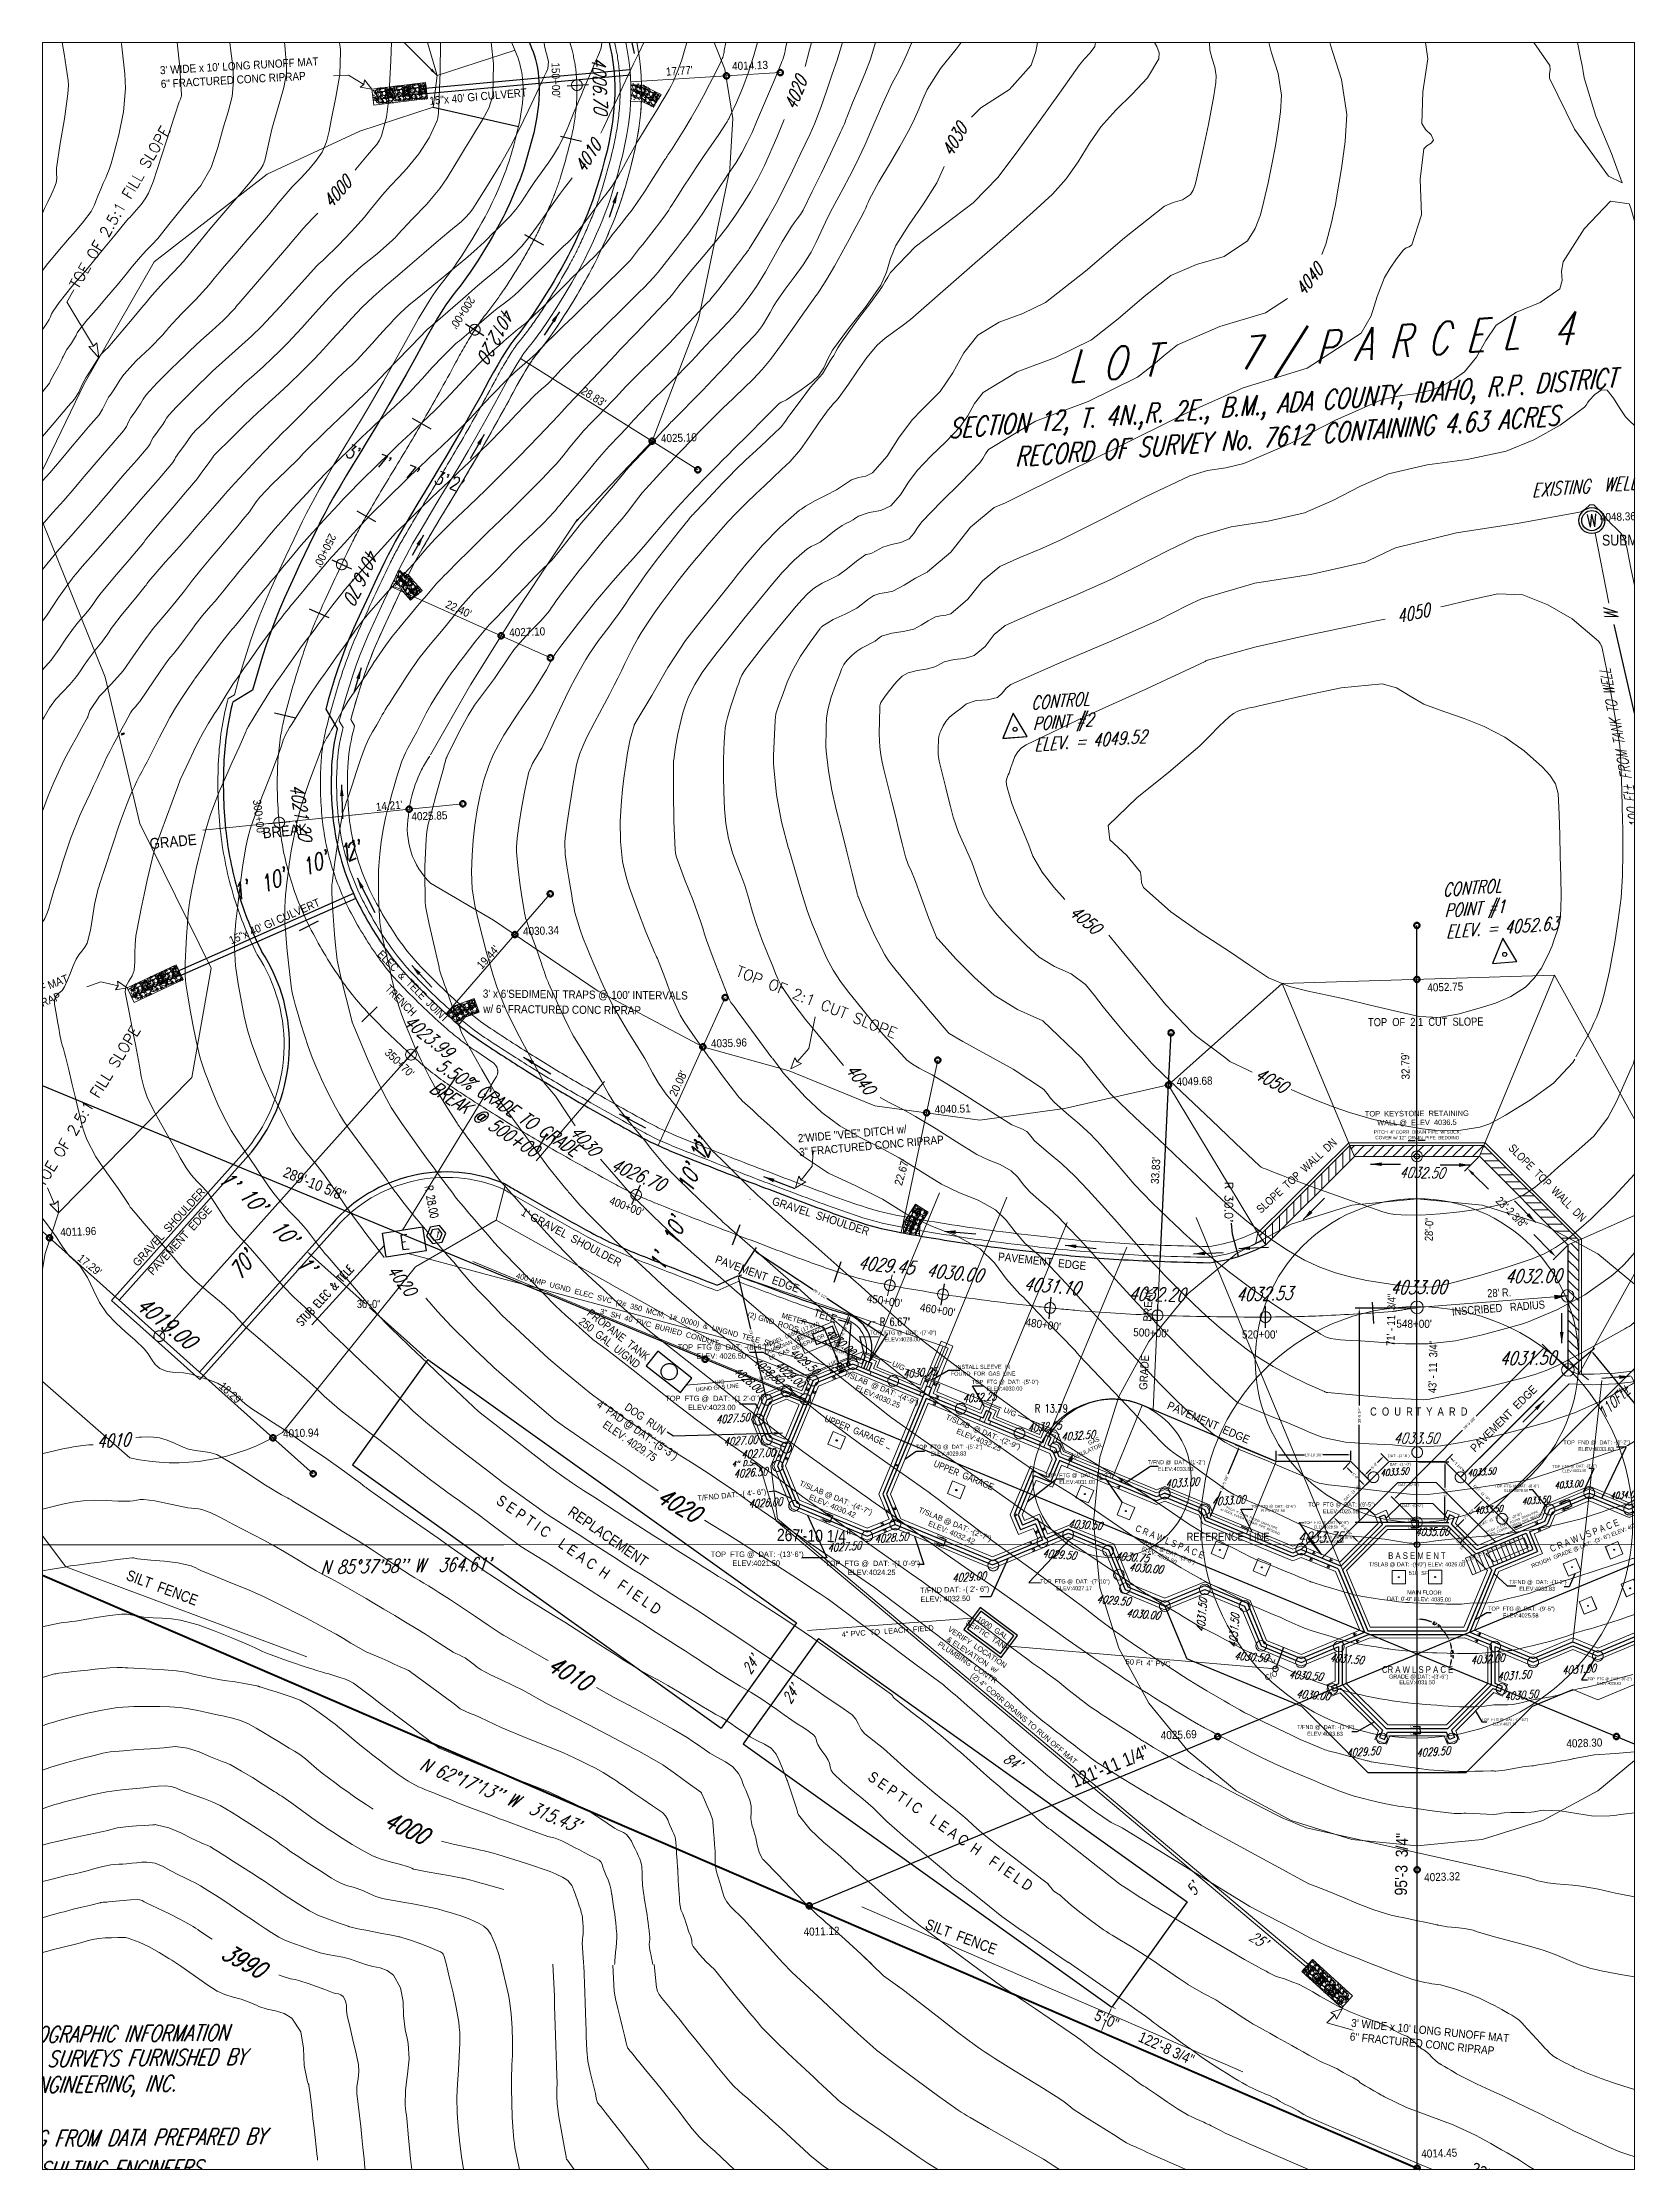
# Paper-space layout '8.5x11' of a CAD drawing. Header units: inches. Extents: x 0 to 7.9, y 0 to 10.6.
# The model-space entities are those that its viewports show. They can reach past a viewport. Long polylines and large blocks are cut down to what shows.
import ezdxf
from ezdxf.enums import TextEntityAlignment as Align

# ---------------------------------------------------------------- set-up
doc = ezdxf.new("R2010")
doc.units = ezdxf.units.IN
doc.header["$LTSCALE"] = 0.5
doc.header["$MEASUREMENT"] = 0
doc.header["$PDMODE"] = 1
for name, pattern in [('CENTER', [2, 1.25, -0.25, 0.25, -0.25]), ('CENTER2', [1.125, 0.75, -0.125, 0.125, -0.125]), ('HIDDEN', [0.375, 0.25, -0.125]), ('HIDDENX2', [0.75, 0.5, -0.25]), ('PHANTOM', [2.5, 1.25, -0.25, 0.25, -0.25, 0.25, -0.25])]:
    doc.linetypes.add(name, pattern=pattern)
doc.layers.get('0').update_dxf_attribs({"linetype": 'CONTINUOUS'})
doc.layers.get('Defpoints').update_dxf_attribs({"linetype": 'CONTINUOUS'})
for name, color, linetype, lineweight in [('ARCHENT RD', 3, 'CENTER', 20), ('BALCONY', 7, 'CONTINUOUS', 20), ('CONCRETE', 7, 'CONTINUOUS', 30), ('CONTROL', 6, 'CENTER', 25), ('D-CL', 5, 'CENTER2', 9), ('DOORS', 7, 'CONTINUOUS', 30), ('ELEC', 6, 'CONTINUOUS', 30), ('FOOTING', 7, 'HIDDEN', 20), ('FOOTING TEXT', 7, 'CONTINUOUS', 9), ('FOOTING TILE', 3, 'HIDDEN', 20), ('FOUNDATION', 7, 'CONTINUOUS', 30), ('GRID', 1, 'CENTER', 35), ('LAYOUT', 6, 'CENTER', 25), ('LP GAS', 6, 'CONTINUOUS', 20), ('Object', 4, 'CONTINUOUS', 30), ('ROOFLINE', 6, 'HIDDEN', 30), ('V-BNDY', 3, 'PHANTOM', 40), ('VX-TOPO-MAJR', 1, 'HIDDEN', 20), ('VX-TOPO-MINR', 7, 'CONTINUOUS', 5)]:
    doc.layers.add(name, color=color, linetype=linetype, lineweight=lineweight)
for name, color, linetype in [('C-ANNO', 250, 'CONTINUOUS'), ('CONC', 7, 'CONTINUOUS'), ('CT-ROAD-ANNO', 52, 'CONTINUOUS'), ('D-SCRATCH', 4, 'CONTINUOUS'), ('ELECTRICAL', 1, 'CONTINUOUS'), ('FOUNDATION TEXT', 7, 'CONTINUOUS'), ('LLFOUND', 7, 'CONTINUOUS'), ('LLFOUND_TEXT', 7, 'CONTINUOUS'), ('LLMASONRY', 12, 'CONTINUOUS'), ('SEPTIC', 7, 'CONTINUOUS'), ('STEEL', 5, 'CONTINUOUS'), ('TEXT', 7, 'CONTINUOUS'), ('TEXT100', 1, 'CONTINUOUS'), ('VX-CTRL', 1, 'CONTINUOUS'), ('VX-PHON', 20, 'TELEPHONE'), ('VX-POWR', 240, 'XOHP'), ('VX-WATR', 160, 'XWATER')]:
    doc.layers.add(name, color=color, linetype=linetype)
doc.styles.add('ACE', font='simplex.shx', dxfattribs={"height": 2.5})
doc.styles.add('ARCHENT', font='technical.ttf', dxfattribs={"height": 6})
doc.styles.add('ARCHENTLTD', font='technical.ttf', dxfattribs={"height": 6})
doc.styles.add('BEI', font='romans.shx', dxfattribs={"width": 0.75})
doc.styles.add('EXIST', font='romans.shx', dxfattribs={"width": 0.75, "oblique": 20, "height": 12})
doc.styles.add('SPHAND', font='SPHAND', dxfattribs={"bigfont": 'SPHAND'})
doc.styles.get("Standard").update_dxf_attribs({"font": 'romans.shx', "width": 0.75})
doc.linetypes.add('2inWATER', pattern='A,1,-0.08,["2\'\'",BEI,S=0.16,R=0,X=0,Y=-0.08],-0.25,0.8,-0.08,["W",BEI,S=0.16,R=0,X=0,Y=-0.08],-0.25', length=2.46)
doc.linetypes.add('FENCE', pattern='A,1,-0.15,["X",BEI,S=0.16,R=180,X=0,Y=0.08],0.35', length=1.5)
doc.linetypes.add('TELEPHONE', pattern='A,2,-0.08,["T",BEI,S=0.16,R=0,X=0,Y=-0.08],-0.25', length=2.33)
doc.linetypes.add('XOHP', pattern='A,2,-0.08,["OHP",EXIST,S=0.12,R=0,X=0,Y=-0.06],-0.55', length=2.63)
doc.linetypes.add('XWATER', pattern='A,2.25,-0.08,["W",EXIST,S=0.12,R=0,X=0,Y=-0.06],-0.25', length=2.58)
doc.dimstyles.new('ACE', dxfattribs={"dimtxt": 2.5, "dimasz": 1.25, "dimexe": 1.25, "dimexo": 1.25, "dimgap": 1.25, "dimtad": 0, "dimzin": 0, "dimdsep": 46, "dimtxsty": 'ACE', "dimcen": 1.25, "dimadec": 1, "dimazin": 0, "dimtfac": 1, "dimtofl": 0, "dimtmove": 2, "dimatfit": 3, "dimfxl": 1, "dimtolj": 1, "dimtzin": 0, "dimarcsym": 0})
doc.dimstyles.new('ARCHENT', dxfattribs={"dimtxt": 6, "dimasz": 6, "dimexe": 9, "dimexo": 3, "dimgap": 1, "dimtad": 0, "dimtoh": 1, "dimdec": 3, "dimzin": 0, "dimdsep": 46, "dimlunit": 4, "dimtxsty": 'ARCHENTLTD', "dimcen": 6, "dimaunit": 1, "dimadec": 0, "dimazin": 0, "dimtfac": 1, "dimtdec": 3, "dimtofl": 0, "dimtmove": 0, "dimatfit": 3, "dimfxl": 1, "dimfrac": 2, "dimtolj": 1, "dimtzin": 0, "dimarcsym": 0})
doc.dimstyles.new('ARCHENTLTD', dxfattribs={"dimtxt": 12, "dimasz": 6, "dimexe": 9, "dimexo": 3, "dimgap": 1, "dimtad": 0, "dimdec": 3, "dimzin": 1, "dimdsep": 46, "dimlunit": 4, "dimtxsty": 'ARCHENT', "dimcen": 6, "dimadec": 3, "dimazin": 0, "dimtfac": 1, "dimtdec": 3, "dimtofl": 0, "dimtmove": 0, "dimatfit": 3, "dimfxl": 1, "dimfrac": 2, "dimtolj": 1, "dimtzin": 0, "dimarcsym": 0})
doc.dimstyles.get("Standard").update_dxf_attribs({"dimscale": 50, "dimtxt": 0.18, "dimasz": 0.18, "dimexe": 0.18, "dimexo": 0.0625, "dimgap": 0.09, "dimtad": 0, "dimtoh": 1, "dimzin": 0, "dimdsep": 46, "dimtxsty": 'BEI', "dimcen": 0.09, "dimclrd": 256, "dimclre": 256, "dimclrt": 256, "dimadec": 1, "dimazin": 0, "dimtfac": 1, "dimtofl": 0, "dimtmove": 0, "dimatfit": 3, "dimfxl": 1, "dimtolj": 1, "dimtzin": 0, "dimlwd": -1, "dimlwe": -1, "dimarcsym": 0})

psp = doc.layouts.new('8.5x11')

msp = doc.modelspace()

# ---------------------------------------------------------------- texts
at = {"layer": 'ARCHENT RD', "color": 7, "linetype": 'Continuous', "ltscale": 75, "char_height": 18, "attachment_point": 5, "style": 'ARCHENT'}
for s, insert, rotation in [('SLOPE  TOP  WALL  DN', (8600.1349, 3888.6563), 42.5876954), ('SLOPE  TOP  WALL  DN', (9158.3227, 3872.9222), 315.0094444), ('\\A1;23\'-2 3/8"', (9078.7589, 3806.7038), 315.0093323)]:
    msp.add_mtext(s, dxfattribs=dict(at, insert=insert, rotation=rotation))
at = {"layer": 'CONCRETE', "linetype": 'Continuous', "char_height": 6, "width": 271, "attachment_point": 1, "style": 'ARCHENTLTD'}
for s, insert, rotation in [('DAT: -(1 \'-6")', (8803.6092, 3268.5544), 0.4625), ('DAT: -(1 \'-0")', (8807.1516, 3249.6887), 0.4625), ('DAT: -(0\'-6")', (8826.6585, 3204.2609), 0.4625), ('DAT: -(1 \'-6")', (8997.1906, 3202.0742), 316.0514479), ('DAT: -(1 \'-0")', (9007.2967, 3115.4186), 22.8952683), ('DAT: -(0\'-6")', (9058.0166, 3122.774), 22.8952682)]:
    msp.add_mtext(s, dxfattribs=dict(at, insert=insert, rotation=rotation))
at = {"layer": 'CONCRETE', "linetype": 'Continuous', "lineweight": 20, "insert": (8835.7724, 3157.6225), "char_height": 6, "width": 271, "attachment_point": 1, "rotation": 0.4625, "style": 'ARCHENTLTD'}
msp.add_mtext('DAT: -(0\'-0")', dxfattribs=at)
at = {"layer": 'CONTROL', "style": 'SPHAND', "width": 0.92}
for s, rotation, p in [("17.77'", 3.8858648, (7197.6569, 6335.9993, -4170.6152)), ("28.83'", 328.2424882, (7006.0479, 5629.8544, -7725.0827)), ("22.40'", 335.4509009, (6704.806, 5153.7105, -4026.6127)), ("14.21'", 5.3323598, (6552.3499, 4700.1936, -4026.6127)), ("19.44'", 47.6940682, (6787.5226, 4347.137, -4026.6127)), ("20.08'", 64.5492018, (7219.6189, 4063.1689, -4026.6127)), ("32.79'", 91.1018951, (8851.7957, 4102.9129, -4026.6127)), ("33.83'", 86.5289169, (8293.6317, 3870.0118, -4026.6127)), ("22.67'", 74.091813, (7722.0488, 3865.4459, -4026.6127))]:
    msp.add_text(s, height=17.99928, rotation=rotation, dxfattribs=at).set_placement(p)
at = {"layer": 'CONTROL', "color": 6, "style": 'SPHAND', "width": 0.92}
for s, p in [('4014.13', (7344.4386, 6348.4336, -4026.6127)), ('4025.10', (7186.1135, 5520.0743, -304.1422)), ('4027.10', (6848.6105, 5088.1942, -4026.6127)), ('4025.85', (6631.0124, 4678.9796, -280.1418)), ('4030.34', (6879.3315, 4423.4308, -4026.6127)), ('4052.75', (8891.2934, 4298.2073, -4026.6127)), ('4035.96', (7297.4886, 4173.698, -4026.6127)), ('4049.68', (8333.466, 4088.7967, -3924.1858)), ('4040.51', (7795.1802, 4026.9491, -4026.6127)), ('4011.96', (5849.7813, 3754.1032, -4026.6127)), ('4010.94', (6345.3938, 3305.982, -4026.6127)), ('4025.69', (8298.2634, 2634.7086, -4026.6127)), ('4028.30', (9200.7346, 2616.3017, -4026.6127)), ('4023.32', (8884.3259, 2318.6395, -4026.6127)), ('4011.12', (7503.5387, 2197.4093, -4026.6127)), ('4014.45', (8877.8453, 1703.6388, -4026.6127))]:
    msp.add_text(s, height=17.99928, rotation=2.035524, dxfattribs=at).set_placement(p)
at = {"layer": 'CONTROL', "color": 30, "style": 'SPHAND', "width": 0.92}
msp.add_text('4048.36', height=17.99928, rotation=2.035524, dxfattribs=at).set_placement((9275.3287, 5344.4908, -36.6708))
at = {"layer": 'CONTROL', "color": 4, "style": 'SPHAND', "width": 0.92}
for s, rotation, p in [("17.29'", 321.4645937, (5886.0831, 3701.8559, -472.1452)), ("18.29'", 317.2030945, (6201.3051, 3418.3916, -4026.6127))]:
    msp.add_text(s, height=17.99928, rotation=rotation, dxfattribs=at).set_placement(p)
at = {"layer": 'ELEC', "color": 3, "linetype": 'Continuous', "ltscale": 0.375, "insert": (7482.6327, 3521.7633), "char_height": 9, "attachment_point": 5, "rotation": 22.5, "style": 'ARCHENT'}
msp.add_mtext('MODEL  05505 (17 kW)\\PGUARDIAN  (GENERAC)\\PLP  GAS  GENERATOR', dxfattribs=at)
at = {"layer": 'ELECTRICAL', "color": 3, "linetype": 'Continuous', "ltscale": 0.375, "insert": (7562.0555, 3519.7513), "char_height": 6, "attachment_point": 1, "rotation": 338.6381319, "style": 'ARCHENT'}
msp.add_mtext('2" PVC  UNGRD\\PTO MECH  IN  BSMT', dxfattribs=at)
at = {"layer": 'FOOTING TEXT', "ltscale": 50, "attachment_point": 5, "style": 'ARCHENT'}
for s, insert, char_height in [(' TOP  FTG @  DAT: -(8\'-6") \\PELEV: 4026.50', (7319.942, 3497.5704), 12), (' TOP  FTG @  DAT: -(1 2\'-0") \\PELEV:4023.00', (7298.9729, 3383.2593), 12), (' TOP  FTG @  DAT: -(13\'-6") \\PELEV:4021.50', (7397.8326, 3036.6401), 12), (' TOP  FTG @  DAT: -(1 0\'-9") \\PELEV:4024.25', (7654.7208, 3016.3237), 12), (' TOP  FTG @  DAT: -(7\'-10") \\PELEV:4027.17', (8105.3493, 2978.5402), 9), (' TOP  FTG @  DAT: -(6\'-2") \\PELEV:4028.83', (9295.3391, 2764.3865), 6), (' TOP  FTG @  DAT: -(7\'-10") \\PELEV:4027.17', (9062.6639, 2673.8734), 6)]:
    msp.add_mtext(s, dxfattribs=dict(at, insert=insert, char_height=char_height))
for s, insert, char_height, rotation in [(' TOP  FTG @  DAT: -(5\'-2") \\PELEV:4029.83', (7825.477, 3278.1477), 9, 0.0927778), (' TOP  FTG @  DAT: -(3\'-6") \\PELEV:4031.50', (9217.7319, 3237.3469), 6, 1.56078), (' TOP  FTG @  DAT: -(3\'-6") \\PELEV:4031.50', (9217.7503, 3237.3469), 6, 1.56078), (' TOP  FTG @  DAT: -(6\'-6") \\PELEV:4028.50', (9088.6885, 3193.4463), 6, 0.0927778), (' TOP  FTG @  DAT: -(6\'-6") \\PELEV:4028.50', (9088.707, 3193.4463), 6, 0.0927778), (' TOP  FTG @  DAT: -(3\'-6") \\PELEV:4031.50', (8547.464, 3148.2661), 6, 0.0927778), (' TOP  FTG @  DAT: -(3\'-6") \\PELEV:4031.50', (8547.4824, 3148.2661), 6, 0.0927778), (' TOP  FTG @  DAT: -(6\'-6") \\PELEV:4028.50', (8665.5211, 3112.1755), 6, 0.0927778), (' TOP  FTG @  DAT: -(6\'-6") \\PELEV:4028.50', (8678.7037, 3079.2799), 6, 0.0927778)]:
    msp.add_mtext(s, dxfattribs=dict(at, insert=insert, char_height=char_height, rotation=rotation))
at = {"layer": 'FOOTING TILE', "ltscale": 50, "attachment_point": 5, "style": 'ARCHENT'}
for s, insert, char_height, rotation in [('PITCH  4" CORR  DRAIN PIPE  w/ SOCK,\\PCOVER w/ 12"  DRAIN  PIPE  BEDDING', (8868.8589, 3979.8024), 7.5, 359.9663889), ('PITCH  4" CORR  FOUND  DRAIN PIPE  \\Pw/ SOCK, COVER w/ DRAIN  PIPE  BEDDING', (8498.6318, 3122.871), 5, 337.1232354), ('PITCH  4" CORR  FOUND  DRAIN PIPE  \\Pw/ SOCK, COVER w/ DRAIN  PIPE  BEDDING', (9081.5601, 3114.5598), 5, 21.7589521)]:
    msp.add_mtext(s, dxfattribs=dict(at, insert=insert, char_height=char_height, rotation=rotation))
at = {"layer": 'FOUNDATION', "color": 5, "lineweight": 20, "ltscale": 50, "char_height": 6, "attachment_point": 5, "rotation": 65.2186111, "style": 'EXIST'}
for s, insert in [('{\\fTechnical|b0|i0|c0|p34;1  1/4"}', (8960.3363, 3078.6587)), ('{\\fTechnical|b0|i0|c0|p34;VALVE}', (8969.2897, 3065.5187))]:
    msp.add_mtext(s, dxfattribs=dict(at, insert=insert))
at = {"layer": 'FOUNDATION', "lineweight": 20, "ltscale": 50, "char_height": 6, "width": 10.5625, "attachment_point": 5, "rotation": 292.5, "style": 'EXIST'}
for s, insert in [('{\\fTechnical|b0|i0|c0|p34;3}', (9087.3286, 3079.0939)), ('{\\fTechnical|b0|i0|c0|p34;2}', (9097.0059, 3083.1687)), ('{\\fTechnical|b0|i0|c0|p34;15}', (8971.6512, 3032.2067)), ('{\\fTechnical|b0|i0|c0|p34;14}', (8980.6522, 3034.8177)), ('{\\fTechnical|b0|i0|c0|p34;13}', (8990.35, 3038.8428)), ('{\\fTechnical|b0|i0|c0|p34;12}', (9000.0479, 3042.8679)), ('{\\fTechnical|b0|i0|c0|p34;11}', (9009.7457, 3046.893)), ('{\\fTechnical|b0|i0|c0|p34;10}', (9019.423, 3050.9679)), ('{\\fTechnical|b0|i0|c0|p34;9}', (9029.1415, 3054.9433)), ('{\\fTechnical|b0|i0|c0|p34;8}', (9038.8393, 3058.9684)), ('{\\fTechnical|b0|i0|c0|p34;7}', (9048.5165, 3063.0432)), ('{\\fTechnical|b0|i0|c0|p34;6}', (9058.2144, 3067.0683)), ('{\\fTechnical|b0|i0|c0|p34;5}', (9067.9329, 3071.0437)), ('{\\fTechnical|b0|i0|c0|p34;4}', (9077.6308, 3075.0688))]:
    msp.add_mtext(s, dxfattribs=dict(at, insert=insert))
at = {"layer": 'FOUNDATION TEXT', "ltscale": 50, "attachment_point": 5, "style": 'ARCHENT'}
for s, insert, char_height, rotation in [(' TOP  FTG @  DAT: -(7\'-0") \\PELEV:4028.00', (7722.9066, 3532.2189), 9, 0.0927778), ('\\PINSTALL SLEEVE  IN\\PFOUND  FOR  GAS  LINE ', (7902.7045, 3463.5475), 9, 0.0927778), ('\\PT/SLAB  @ DAT: -(4\'-9") \\PELEV:4030.25', (7676.1119, 3415.9018), 12, 337.5), (' TOP  FTG @  DAT: -(5\'-0") \\PELEV:4030.00', (7950.3521, 3422.6555), 9, 0.0927778), ('UPPER  GARAGE', (7616.8762, 3322.6791), 15, 337.5), ('\\P T/SLAB  @ DAT: -(2\'-9")\\PELEV:4032.25', (7900.856, 3319.6308), 12, 337.5), ('UPPER  GARAGE', (7859.7858, 3222.4856), 15, 337.5), (' TOP  FTG @  DAT: -(4\'-0") \\PELEV:4031.00', (8111.9722, 3214.9082), 9, 0.0927778), (' T/FND @  DAT: -(1\'-2") \\PELEV:4033.83', (8331.1949, 3243.8701), 9, 359.9875), ('T/SLAB @ DAT: -(4\'-7")\\PELEV: 4030.42', (7571.4182, 3163.0591), 12, 337.5), ('A', (7543.9759, 3124.8708), 6, 337.51939), ('A', (7550.0975, 3139.6567), 6, 337.51939), ('T/SLAB @ DAT: -(2\'-7")\\PELEV: 4032.42', (7836.4494, 3104.1918), 12, 337.5), ('D', (8851.7091, 3122.0897), 6, 359.9663143), ('C R A W L S P A C E', (9240.4135, 3088.3118), 15, 21.7585502), ('E', (9193.0184, 3162.1735), 6, 22.51939), ('E', (9198.5306, 3146.9802), 6, 22.51939), ('B', (7802.5094, 3086.9953), 6, 337.51939), ('C R A W L S P A C E', (8318.2268, 3074.4017), 15, 337.5), ('GRADE @ DAT: -(3\'-6")', (8312.3284, 3051.6241), 9, 337.5), ('D', (8851.6969, 3106.0867), 6, 359.9663143), ('ROUGH  GRADE @ DAT: -(3\'- 6") ELEV: 4031.50', (9250.8493, 3069.208), 9, 21.5927778), ('B', (7796.3878, 3072.2094), 6, 337.51939), ('ELEV: 4031.50', (8294.5377, 3044.3774), 9, 337.5), (' T/FND @  DAT: -(1\'-2") \\PELEV:4033.83', (9135.3129, 2977.172), 9, 359.9875), (' T/FND @  DAT: -(1\'-2") \\PELEV:4033.83', (8663.3291, 2654.5844), 9, 359.9875)]:
    msp.add_mtext(s, dxfattribs=dict(at, insert=insert, char_height=char_height, rotation=rotation))
at = {"layer": 'FOUNDATION TEXT', "lineweight": 9, "ltscale": 50, "insert": (9266.3812, 3288.0418), "char_height": 9, "attachment_point": 5, "style": 'ARCHENT'}
msp.add_mtext(' TOP  FND @  DAT: -(1\'-2") \\PELEV:4033.83', dxfattribs=at)
at = {"layer": 'FOUNDATION TEXT', "insert": (7257.4776, 3176.2937), "char_height": 12, "attachment_point": 1, "rotation": 5.5975, "style": 'ARCHENT'}
msp.add_mtext('  T/FND DAT: -( 4\'- 6")', dxfattribs=at)
at = {"layer": 'FOUNDATION TEXT', "ltscale": 50, "attachment_point": 5, "style": 'ARCHENT'}
for s, insert, char_height in [(' TOP  FTG @  DAT: -(9\'-5") \\PELEV:4025.58', (8698.5836, 3149.7408), 9), ('T/SLAB @ DAT: -(9/0") ELEV: 4026.00', (8868.2745, 3022.7731), 9), ('B A S E M E N T', (8867.894, 3043.2993), 15), ('510  SF', (8871.3362, 3004.7901), 9), (' TOP  FTG @  DAT: -(9\'-5") \\PELEV:4025.58', (9098.6817, 2917.9471), 9), ('CR A W L S P A C E', (8869.4851, 2789.9623), 15), (' GRADE @ DAT: -(3\'-6")', (8869.8656, 2773.1238), 9), (' ELEV:4031.50', (8866.8186, 2761.8581), 9)]:
    msp.add_mtext(s, dxfattribs=dict(at, insert=insert, char_height=char_height))
at = {"layer": 'FOUNDATION TEXT', "lineweight": 9, "insert": (7762.8507, 2972.3188), "char_height": 12, "attachment_point": 1, "rotation": 1.3015268, "style": 'ARCHENT'}
msp.add_mtext('T/FND DAT: -( 2\'- 6")\\PELEV: 4032.50', dxfattribs=at)
at = {"layer": 'FOUNDATION TEXT', "lineweight": 30, "ltscale": 50, "char_height": 6, "attachment_point": 5, "rotation": 0.01939, "style": 'ARCHENT'}
for insert in [(8855.832, 2663.5808), (8855.8347, 2647.5777)]:
    msp.add_mtext('C', dxfattribs=dict(at, insert=insert))
at = {"layer": 'LP GAS', "ltscale": 20, "insert": (8158.9095, 3307.8412), "char_height": 9, "attachment_point": 3, "rotation": 23.215, "style": 'ARCHENTLTD'}
msp.add_mtext('GAS\\PREGULATOR', dxfattribs=at)
at = {"layer": 'TEXT', "style": 'SPHAND', "width": 0.92}
for s, height, rotation, p in [("3' WIDE x 10' LONG RUNOFF MAT", 18.000321, 3.2489588, (6071.8453, 6339.1658, -44734.3935)), ('6" FRACTURED CONC RIPRAP', 18.000321, 3.2489588, (6073.6183, 6308.6319, -44734.3935)), ("150+00'", 17.99928, 270.9285503, (6942.4693, 6365.5401, -11255.5498)), ('15"x 40\' GI CULVERT', 18.000321, 5.0467521, (6671.5475, 6271.0881, -44734.3935)), ("200+00'", 17.99928, 237.0800111, (6758.7728, 5846.8842, -48310.0675)), ("250+00'", 17.99928, 243.8004536, (6448.2593, 5319.2268, -11255.5498)), ("300+00'", 17.99928, 277.0132247, (6277.9336, 4724.4998, -48310.0675)), ('GRADE                  BREAK', 24, 5.3963364, (6049.2911, 4615.2366, -82968.2662)), ('15"x 40\' GI CULVERT', 18.000321, 23.5633163, (6229.8442, 4403.045, -44734.3935)), ("3' WIDE x 10' LONG RUNOFF MAT", 18.000321, 21.3637526, (5540.7547, 4191.8318, -44734.3935)), ('6" FRACTURED CONC RIPRAP', 18.000321, 21.3637526, (5551.9335, 4163.3625, -44734.3935)), ("3' x 6'SEDIMENT TRAPS @ 100' INTERVALS", 17.99928, 359.4385323, (6789.5352, 4285.0411, 22101.1158)), ('w/ 6" FRACTURED CONC RIPRAP', 17.99928, 359.4385323, (6790.406, 4251.1042, 22101.1158)), ("350+70'", 17.99928, 316.3758005, (6569.7173, 4160.5093, -48310.0675)), ('2\'WIDE "VEE" DITCH w/ ', 18.000321, 5.0467521, (7491.4128, 3962.759, -44734.3935)), ('3" FRACTURED CONC RIPRAP', 18.000321, 5.0467521, (7494.1429, 3932.2958, -44734.3935)), ('GRAVEL  SHOULDER', 17.99928, 47.7314251, (6022.1374, 3685.3877, -79173.7945)), ("400+00'", 17.99928, 338.8550677, (7069.3489, 3826.6051, -48550.0579)), ('GRAVEL  SHOULDER', 17.99928, 342.0963148, (7431.6188, 3824.8432, -82968.2662)), ('PAVEMENT  EDGE', 17.99928, 47.7314251, (6055.7177, 3665.7646, -79173.7945)), ("1' GRAVEL  SHOULDER", 17.99928, 332.0447676, (6872.8034, 3802.1424)), ('PAVEMENT  EDGE', 17.99928, 339.9453429, (7304.9001, 3695.6788, -82968.2662)), ('PAVEMENT  EDGE', 17.99928, 353.7450867, (7935.3817, 3700.3585, -82968.2662)), ("450+00'", 17.99928, 351.0236695, (7642.8653, 3607.8767, -48310.0675)), ("460+00'", 17.99928, 351.0236695, (7761.1028, 3587.717, -48310.0675)), ('GRADE            BREAK', 18.000321, 86.6421851, (8267.615, 3411.4975, -44734.3935)), ("480+00'", 17.99928, 351.9590783, (7996.0446, 3554.4624, -48550.0579)), ("500+00'", 17.99928, 357.7282797, (8236.487, 3531.8079, -48550.0579)), ("548+00'", 17.99928, 359.6047874, (8822.1069, 3550.6902, -55852.8454)), ("520+00'", 17.99928, 359.8873614, (8478.631, 3526.6535, -48550.0579)), ('PAVEMENT  EDGE', 17.99928, 44.908865, (8997.3999, 3272.5241, -86831.0312)), ('PAVEMENT  EDGE', 17.99928, 336.4448282, (8310.4606, 3370.8679, -86834.7393)), ("3' WIDE x 10' LONG RUNOFF MAT", 18.000321, 354.3379035, (8720.9077, 1995.395, -44734.3935)), ('6" FRACTURED CONC RIPRAP', 18.000321, 354.3379035, (8717.9296, 1964.955, -44734.3935))]:
    msp.add_text(s, height=height, rotation=rotation, dxfattribs=at).set_placement(p)
at = {"layer": 'TEXT', "style": 'EXIST', "oblique": 20, "width": 0.75}
for s, height, rotation, p in [('4020', 28.80051, 68.692919, (7485.2411, 6296.9797, 3650.4692)), ('4030', 28.80051, 61.1901797, (7838.4787, 6193.1416, 3770.4713)), ('4010', 28.80051, 57.2254043, (7023.1429, 6156.7365, 3530.467)), ('4000', 28.80051, 49.0203892, (6465.4873, 6076.973, 3410.4649)), ('4040', 28.80051, 51.7280829, (8627.6743, 5881.9517, 3890.4735)), ('L O T    7 / P A R C E L  4', 72, 4.3672222, (8651.7518, 5731.586, -48406.0637)), ('SECTION 12, T. 4N.,R. 2E., B.M., ADA COUNTY, IDAHO, R.P. DISTRICT', 43.198272, 4.3672222, (8567.1763, 5607.6835, -48406.0637)), ('RECORD OF SURVEY No. 7612 CONTAINING 4.63 ACRES', 43.198272, 4.3672222, (8577.418, 5534.0231, -48406.0637)), ('4050', 28.80051, 12.3211756, (8859.1737, 5140.3721, 4010.4756)), ('4050', 28.80051, 320.9256366, (8129.8779, 4458.6965, 4010.4756)), ('4040', 28.80051, 310.4165034, (7629.4775, 4104.1574, 3890.4735)), ('4050', 28.80051, 331.6226076, (8543.8128, 4101.2744, 8021.021)), ('4030', 28.80051, 313.1397474, (7017.5912, 3966.9175, 3770.4713)), ('4020', 28.80051, 308.3424919, (6608.6238, 3656.5408, 3650.4692)), ('4010', 28.80051, 3.7046746, (5967.1974, 3299.6921, 3530.467)), ('4020', 38.40068, 330.6795479, (7225.5779, 3157.1214, 3530.467)), ('4010', 38.40068, 330.6795479, (6982.4714, 2782.2335, 3530.467)), ('4010', 38.40068, 330.6795479, (6982.4714, 2782.2335, 3530.467)), ('4030', 38.40068, 27.0299434, (9386.4179, 2792.5358, 3770.4713)), ('4000', 38.40068, 334.8102671, (6619.0119, 2438.5207, 3410.4649)), ('3990', 38.40068, 331.8865889, (6257.224, 2142.4693, 3290.4628)), ('NOTE: SURVEY AND TOPOGRAPHIC INFORMATION', 36.000642, 0.6555696, (5791.318, 1977.7969, -44590.3909)), ('PREPARED FROM SURVEYS FURNISHED BY', 36.000642, 0.6555696, (5879.6863, 1924.5477, -44590.3909)), ('BRIGGS ENGINEERING, INC.', 36.000642, 0.6555696, (5865.6596, 1867.0945, -44590.3909)), ('NOTE: CIVIL ENGINEERING FROM DATA PREPARED BY', 36.000642, 0.6555696, (5832.561, 1746.8487, -44590.3909)), ('ADVANTAGE CONSULTING ENGINEERS', 36.000642, 0.6555696, (5837.3373, 1677.8373, -44590.3909))]:
    msp.add_text(s, height=height, rotation=rotation, dxfattribs=at).set_placement(p, align=Align.MIDDLE_CENTER)
at = {"layer": 'TEXT'}
for s, rotation, p in [('TOE OF 2.5:1 FILL SLOPE', 59.806292, (5889.1213, 5859.5045, -29127.7552)), ('TOP OF 2:1 CUT SLOPE', 338.3268566, (7350.4837, 4334.3421, -36430.5427)), ('TOE OF 2.5:1 FILL SLOPE', 58.3757384, (5813.2615, 3862.2313, -70231.0314))]:
    msp.add_text(s, height=23.99904, rotation=rotation, dxfattribs=at).set_placement(p)
at = {"layer": 'TEXT', "style": 'EXIST', "oblique": 20, "width": 0.75}
for s, height, p in [('CONTROL', 28.80051, (8008.5859, 4940.342, 4004.7057)), ('CONTROL', 28.79885, (8008.6043, 4940.2772, 186.2227)), ('POINT #2', 28.80051, (8012.1367, 4893.848, 4004.7057)), ('POINT #2', 28.79885, (8012.1549, 4893.7859, 186.2227)), ('ELEV. = 4049.52', 28.800514, (8015.6875, 4847.354, 4004.7057)), ('ELEV. = 4049.52', 28.798848, (8015.7054, 4847.2945, 186.2227)), ('CONTROL', 28.79885, (8924.6282, 4524.44, 223.5503)), ('CONTROL', 28.80051, (8924.6628, 4524.4808, 4042.0354)), ('POINT #1', 28.79885, (8928.1788, 4477.9487, 223.5503)), ('POINT #1', 28.80051, (8928.2136, 4477.9868, 4042.0354)), ('ELEV. = 4052.63', 28.798848, (8931.7293, 4431.4574, 223.5503)), ('ELEV. = 4052.63', 28.800514, (8931.7644, 4431.4927, 4042.0354))]:
    msp.add_text(s, height=height, rotation=4.3672222, dxfattribs=at).set_placement(p, align=Align.MIDDLE_LEFT)
at = {"layer": 'TEXT', "color": 3}
for s, insert, char_height, attachment_point, rotation, style in [('4006.70', (7062.1628, 6378.0946), 30, 1, 272.2880556, 'EXIST'), ('4012.20', (6862.8654, 5809.6997), 30, 1, 242.2319444, 'EXIST'), ('4016.70', (6560.5099, 5275.8222), 30, 1, 245.16, 'EXIST'), ('4021.20', (6389.3197, 4762.3886), 30, 1, 279.3966667, 'EXIST'), ('4023.99', (6629.5755, 4250.2898), 30, 1, 321.0702778, 'EXIST'), ('TOP  KEYSTONE  RETAINING  \\PWALL @  ELEV  4036.5\\P  ', (8867.8675, 4006.0253), 12, 5, 0.3447222, 'ARCHENTLTD'), ('4026.70', (7082.9341, 3929.7617), 30, 1, 337.1336111, 'EXIST'), ('4032.50', (8829.2076, 3908.3567), 24, 1, 359.1127778, 'EXIST'), ("70'", (6221.959, 3675.7089), 35.99856, 1, 54.3013884, 'EXIST'), ('4029.45', (7625.9215, 3710.8195), 30, 1, 354.2913889, 'EXIST'), ('4030.00', (7778.1796, 3693.8993), 30, 1, 354.2915264, 'EXIST'), ('4031.10', (7994.2158, 3663.7583), 30, 1, 354.9838889, 'EXIST'), ('4033.00', (8807.975, 3654.9382), 30, 1, 0.6791667, 'EXIST'), ('4032.00', (9063.5278, 3679.7881), 30, 1, 0.6791667, 'EXIST'), ('4019.00', (6038.2261, 3623.4353), 35.99856, 1, 321.0702778, 'EXIST'), ('4032.20', (8226.8594, 3641.6825), 30, 1, 358.6619444, 'EXIST'), ('4032.53', (8464.3175, 3639.3643), 30, 1, 1.5505556, 'EXIST'), ('4030.00', (7562.9342, 3550.5216), 18, 1, 319.3672222, 'EXIST'), ('4028.00', (7357.7033, 3465.4681), 18, 1, 319.3672222, 'EXIST'), ('4028.50', (7401.8431, 3485.4736), 18, 1, 319.3672222, 'EXIST'), ('4029.00', (7450.0038, 3478.4624), 18, 1, 319.3672222, 'EXIST'), ('4029.50', (7482.7702, 3507.1096), 18, 1, 319.3672222, 'EXIST'), ('4030.25', (7723.7654, 3456.7222), 18, 1, 4.3672222, 'EXIST'), ('4031.50', (9051.2143, 3497.3666), 30, 1, 0.6791667, 'EXIST'), ('4032.25', (7856.0672, 3401.6653), 18, 1, 4.3672222, 'EXIST'), ('\\PDOG  RUN\\P4" PAD @ DAT:\'-(5\'-3")\\PELEV: 4029.75\\P ', (7133.7359, 3323.1232), 18, 5, 325.4533333, 'ARCHENTLTD'), ('4027.50', (7307.1792, 3355.0785), 18, 1, 4.3672222, 'EXIST'), ('4032.25', (8000.9919, 3336.5458), 18, 1, 4.3672222, 'EXIST'), ('4032.50', (8075.5608, 3316.7335), 18, 1, 4.3672222, 'EXIST'), ('4027.00', (7363.6162, 3277.0061), 18, 1, 4.3672222, 'EXIST'), ('4026.50', (7346.8331, 3234.2975), 18, 1, 4.3672222, 'EXIST'), ('4033.50', (8785.8982, 3234.7966), 15.00027, 1, 4.3672222, 'EXIST'), ('4033.50', (8979.7302, 3234.5696), 15.00027, 1, 4.3672222, 'EXIST'), ('4026.00', (7379.7938, 3167.2829), 18, 1, 4.3672222, 'EXIST'), ('4033.00', (8307.2433, 3211.8612), 18, 1, 4.3672222, 'EXIST'), ('4033.00', (8410.164, 3172.1283), 18, 1, 4.3672222, 'EXIST'), ('4033.50', (9100.6179, 3171.5848), 15.00027, 1, 4.3672222, 'EXIST'), ('4033.00', (9173.0194, 3207.1472), 15.00027, 1, 4.3672222, 'EXIST'), ('4034.00', (9297.3881, 3183.678), 15.00027, 1, 4.3672222, 'EXIST'), ('4035.00', (9366.6743, 3208.4925), 15.00027, 1, 4.3672222, 'EXIST'), ('4033.50', (8995.2373, 3151.2071), 15.00027, 1, 4.3672222, 'EXIST'), ('4028.50', (7660.2315, 3089.6312), 18, 1, 4.3672222, 'EXIST'), ('4030.50', (8167.6251, 3118.3303), 18, 3, 355.6216667, 'EXIST'), ('4035.00', (8863.9047, 3105.2972), 18, 1, 0.6194444, 'EXIST'), ('4027.50', (7555.5304, 3069.5298), 18, 1, 4.3672222, 'EXIST'), ('4029.50', (8110.1879, 3052.375), 18, 3, 355.6216667, 'EXIST'), ('4030.75', (8272.4048, 3046.2136), 18, 3, 355.6216667, 'EXIST'), ('4029.00', (7833.1128, 3002.4011), 18, 1, 4.3672222, 'EXIST'), ('4030.00', (8302.809, 3021.5797), 18, 3, 355.6216667, 'EXIST'), ('4029.50', (8230.7353, 2950.2266), 18, 3, 355.6216667, 'EXIST'), ('4031.50', (8383.1032, 2949.0027), 18, 3, 85.6216667, 'EXIST'), ('4030.00', (8296.8995, 2919.2736), 18, 3, 355.6216667, 'EXIST'), ('4031.50', (8454.8559, 2914.5045), 18, 3, 85.6216667, 'EXIST'), ('4030.50', (8536.9139, 2824.4578), 18, 3, 355.6216667, 'EXIST'), ('4031.50', (8749.623, 2819.815), 18, 3, 355.6216667, 'EXIST'), ('4032.00', (8986.7446, 2819.792), 18, 1, 4.3672222, 'EXIST'), ('4031.00', (9189.9607, 2796.9445), 18, 1, 4.3672222, 'EXIST'), ('4030.50', (8658.5005, 2782.955), 18, 3, 355.6216667, 'EXIST'), ('4031.50', (9045.8458, 2783.0635), 18, 1, 4.3672222, 'EXIST'), ('4030.50', (9061.5089, 2739.2615), 18, 1, 4.3672222, 'EXIST'), ('4030.00', (8674.8431, 2739.2989), 18, 3, 355.6216667, 'EXIST'), ('4029.50', (8709.8149, 2613.2299), 18, 1, 4.3672222, 'EXIST'), ('4029.50', (8865.7282, 2613.2455), 18, 1, 4.3672222, 'EXIST')]:
    msp.add_mtext(s, dxfattribs=dict(at, insert=insert, char_height=char_height, attachment_point=attachment_point, rotation=rotation, style=style))
at = {"layer": 'TEXT', "char_height": 30.00053, "attachment_point": 1, "rotation": 338.3672836}
for s, insert in [("3'", (6493.6219, 5516.9698)), ("7'", (6562.2729, 5495.4211)), ("7'", (6625.5303, 5471.4792)), ("3'", (6690.8655, 5458.3279)), ("2'", (6724.8206, 5446.3925))]:
    msp.add_mtext(s, dxfattribs=dict(at, insert=insert))
at = {"layer": 'TEXT'}
for s, insert, char_height, attachment_point, rotation, style in [('EXISTING  WELL\\P   ', (9121.6038, 5428.1849), 30.000535, 1, 4.3672222, 'EXIST'), (' SUBMERSIBLE  PUMP\\P  ', (9271.9869, 5314.5707), 24, 1, 0.3447222, 'ARCHENTLTD'), ('{\\C5;W}', (9287.4934, 5121.3354), 30.00053, 1, 99.6836986, 'EXIST'), ('{\\C5; 100 Ft± FROM TANK TO WELL }', (9346.6319, 4646.2919), 24, 1, 101.1897222, 'EXIST'), ("10'", (6379.9615, 4587.4683, 3674.4696), 35.99856, 1, 24.5258114, 'EXIST'), ("1'", (6462.8768, 4618.3069, -48406.0637), 35.99856, 1, 24.5257541, 'EXIST'), ("2'", (6474.9806, 4619.7026, -48406.0637), 35.99856, 1, 24.5257541, 'EXIST'), ("1'", (6225.8779, 4531.2844, -48406.0637), 35.99856, 1, 24.5257541, 'EXIST'), ("10'", (6287.096, 4549.2967, 3674.4696), 35.99856, 1, 24.5258114, 'EXIST'), ('TOP  OF  2:1  CUT  SLOPE\\P  ', (8759.1765, 4239.3061), 18, 1, 0.3447222, 'ARCHENTLTD'), ('5.50% GRADE TO GRADE \\P BREAK @ 500+00', (6698.7584, 4152.2844), 29.9988, 1, 327.5002778, 'EXIST'), ("2'", (7256.0817, 3937.9234), 35.99856, 1, 71.1847222, 'EXIST'), ("1'", (7247.0013, 3929.2337), 35.99856, 1, 71.1847222, 'EXIST'), ("1'", (6223.2833, 3904.0478), 35.99856, 1, 316.1138889, 'EXIST'), ("10'", (7220.6089, 3859.2141), 35.99856, 1, 71.1847222, 'EXIST'), ("10'", (6269.1058, 3868.813), 35.99856, 1, 316.1139462, 'EXIST'), ('R 28.00', (6675.6699, 3830.5553), 18.00032, 5, 280.6192769, 'BEI'), ("R 30.0'", (8440.2312, 3784.6631), 18, 9, 270, 'ACE'), ("10'", (7188.3963, 3742.5936), 35.99856, 1, 71.1847222, 'EXIST'), ('\\A1;28\'-0"\\P  ', (8886.5146, 3795.9618), 18, 3, 88.5752778, 'ARCHENTLTD'), ("10'", (6338.7679, 3796.5063), 35.99856, 1, 316.1139462, 'EXIST'), ('STUB ELEC & TELE', (6438.7787, 3622.534), 18.000321, 5, 47.1972222, 'BEI'), ("1'", (6394.9798, 3716.1301), 35.99856, 1, 316.1138889, 'EXIST'), ("1'", (7158.9305, 3684.6754), 35.99856, 1, 71.1847222, 'EXIST'), ('400 AMP  UGND  ELEC  SVC  (2#  350  MCM,  1#  0000)  &  UNGND  TELE  SVC)', (6865.7065, 3672.8704), 12, 1, 345.0195418, 'ARCHENT'), ('\\A1;71\' - 11  3/4"\\P  ', (8802.8205, 3626.1984), 18, 3, 88.5752778, 'ARCHENTLTD'), ('INSCRIBED   RADIUS\\P  ', (9050.2969, 3579.3102), 18, 5, 4.469501, 'ARCHENTLTD'), ("28' R.\\P  ", (9051.7472, 3613.2909), 18, 5, 2.9473714, 'ARCHENTLTD'), ('                METER\\P(2) GND  RODS', (7386.7583, 3605.7159), 12, 1, 343.0973648, 'ARCHENT'), ('TELE\\P  ', (7579.0638, 3578.1907), 18, 3, 342.7741242, 'ARCHENTLTD'), ('{\\C5; 110Ft± HOUSE TO TANK }', (9258.0403, 3355.8113), 24, 1, 44.6358333, 'EXIST'), ('\\A1;43\' - 11  3/4"\\P  ', (8895.8602, 3521.016), 18, 3, 88.5752778, 'ARCHENTLTD'), ('C  O  U  R T  Y  A  R  D\\P  ', (8980.2922, 3373.1904), 18, 3, 0.0191667, 'ARCHENTLTD'), ('4" D.S.', (7343.2553, 3252.9851), 12, 1, 4.3672222, 'EXIST'), ('4" D.S.', (9360.5387, 3249.838), 12, 1, 4.3672222, 'EXIST'), ('S E P T I C    L E A C  H    F I E L D\\P  ', (7189.5016, 2930.2702), 24, 3, 325.1216667, 'ARCHENTLTD'), ('REPLACEMENT\\P  ', (7159.7813, 3037.2102), 24, 3, 325.1216667, 'ARCHENTLTD'), ('{\\H1.5x;267\'-10 1/4"}\\P  ', (7609.2065, 3099.3663), 18, 3, 358.5752778, 'ARCHENTLTD'), ("N 85°37'58'' W  364.61'\\P   ", (6427.4817, 3032.5026), 30.000535, 1, 1.11, 'EXIST'), ('4" PVC  TO  LEACH  FIELD', (7690.4553, 2875.5912), 12, 5, 4.1139561, 'ARCHENT'), ("24'", (7364.9054, 2789.9442), 24, 1, 58.8438889, 'EXIST'), ('50 Ft  4" PVC', (8269.8803, 2804.9809), 12, 5, 356.9030347, 'ARCHENT'), ("24'", (7454.1195, 2724.5693), 24, 1, 58.8438889, 'EXIST'), ('\\P\\P(2) 4" CORR DRAINS TO RUN OFF MAT\\P  ', (8139.1789, 2618.2285), 12, 3, 319.7520907, 'ARCHENTLTD'), ("N 62°17'13'' W  315.43'\\P   ", (6657.5611, 2596.3691), 30.000535, 1, 338.0794444, 'EXIST'), ('S E P T I C    L E A C  H    F I E L D\\P  ', (8016.2003, 2315.6079), 24, 3, 325.1216667, 'ARCHENTLTD'), ("84'", (7957.4954, 2606.291), 24, 1, 328.8438889, 'EXIST'), ("5'", (8353.3479, 2297.7933), 24, 1, 58.8438889, 'EXIST'), ("25'", (8504.4676, 2209.8874), 24, 1, 328.8438889, 'EXIST')]:
    msp.add_mtext(s, dxfattribs=dict(at, insert=insert, char_height=char_height, attachment_point=attachment_point, rotation=rotation, style=style))
at = {"layer": 'TEXT', "insert": (6621.9405, 4293.4548), "char_height": 18, "width": 292.505215, "attachment_point": 5, "rotation": 314.8349393, "line_spacing_factor": 1.399975, "style": 'ARCHENT'}
msp.add_mtext('ELEC  &  TELE  JOINT  TRENCH', dxfattribs=at)
at = {"layer": 'TEXT', "color": 6}
for s, insert, char_height, attachment_point, rotation, style in [('289\'-10 5/8"\\P\\P{\\H1.333x;  }', (6487.8261, 3853.878), 24, 3, 337.6177168, 'ARCHENTLTD'), ('U/G', (7557.9747, 3472.2494), 9, 1, 22.4748066, 'ARCHENT'), ('U/G', (7703.6298, 3476.9854), 12, 1, 336.7099351, 'ARCHENT'), ('UGND GAS LINE', (7262.8607, 3417.5648), 9, 1, 5.5547507, 'ARCHENT'), ('U/G', (7305.0794, 3433.2092), 9, 1, 5.5547222, 'ARCHENT'), ('U/G', (7404.4071, 3441.4019), 9, 1, 5.5547222, 'ARCHENT'), ('U/G', (7951.5498, 3374.4985), 12, 1, 336.7099351, 'ARCHENT'), ('{\\C3;4027.00}', (7324.469, 3305.2281), 18, 1, 4.3672222, 'EXIST'), ('121\'-11 1/4"\\P\\P{\\H0.6667x;  }', (8264.1381, 2623.6205), 30, 3, 22.3147222, 'ARCHENTLTD'), ('{\\H1.5x;95\'-3  3/4"\\P}  ', (8821.8299, 2426.7736), 18, 3, 88.5752778, 'ARCHENTLTD'), ('122\'-8 3/4"\\P\\P{\\H1.333x;  }', (8375.2912, 1931.1393), 24, 3, 335.4238889, 'ARCHENTLTD'), ('{\\H0.75x;23\'-8 1/4"\\P}\\P  ', (9114.3652, 1641.0261), 36, 3, 335.4238889, 'ARCHENTLTD')]:
    msp.add_mtext(s, dxfattribs=dict(at, insert=insert, char_height=char_height, attachment_point=attachment_point, rotation=rotation, style=style))
at = {"layer": 'TEXT'}
for s, insert, char_height, width, attachment_point, rotation, style in [('{\\C1;T}', (6683.3216, 3762.7841), 12.00021, 591.010538, 1, 4.5, 'EXIST'), ('3"  SH  40  PVC  BURIED  CONDUIT', (7182.4685, 3551.8292), 12, 399.571915, 5, 344.8044268, 'ARCHENT'), ('1000  GAL\\PSEPTIC  TANK', (7918.1714, 2874.5289), 12, 135.932492, 5, 326.5812171, 'ARCHENT'), ('VERIFY  LOCATION\\P& ELEVATION  w/\\PPLUMBING  CONTR', (7878.9944, 2822.9686), 12, 135.932492, 5, 326.5812171, 'ARCHENT'), ("2'", (8543.7855, 2812.9584), 18, 48.750869, 5, 70.3769444, 'ARCHENT'), ('C/O', (8543.3237, 2776.6428), 12, 48.750869, 5, 24.8288889, 'ARCHENT')]:
    msp.add_mtext(s, dxfattribs=dict(at, insert=insert, char_height=char_height, width=width, attachment_point=attachment_point, rotation=rotation, style=style))
for s, insert, char_height, attachment_point, style in [('\\A1;30\'-0"', (6535.6297, 3603.3142), 18, 5, 'ARCHENT'), ("R 6.67'", (7706.5833, 3563.545), 18.00032, 5, 'BEI'), ('R 13.79', (8054.6805, 3371.0957), 18.00032, 5, 'BEI'), ('REFERENCE  LINE', (8447.8236, 3094.6538), 18, 2, 'ARCHENTLTD')]:
    msp.add_mtext(s, dxfattribs=dict(at, insert=insert, char_height=char_height, attachment_point=attachment_point, style=style))
at = {"layer": 'TEXT', "color": 6, "char_height": 18, "attachment_point": 5, "rotation": 321.8636248, "style": 'ARCHENT'}
for s, insert, width in [('250  GAL  U/GND', (7071.7059, 3516.9677), 213.861475), ('PROPANE  TANK', (7091.1056, 3535.207), 203.448621)]:
    msp.add_mtext(s, dxfattribs=dict(at, insert=insert, width=width))
at = {"layer": 'TEXT', "color": 3, "char_height": 24, "attachment_point": 1, "style": 'EXIST'}
for s, insert in [('4033.50', (8815.9288, 3316.8978)), ('4033.75', (8602.2189, 3096.4098))]:
    msp.add_mtext(s, dxfattribs=dict(at, insert=insert))
at = {"layer": 'TEXT', "linetype": 'Continuous', "width": 271, "style": 'ARCHENTLTD'}
for s, insert, char_height, attachment_point, rotation in [('DAT: -(1 \'-6")', (8738.8776, 3202.1013), 6, 3, 43.9365646), ('             MAIN FLOOR\\PDAT: 0\'-0" ELEV: 4035.00', (8801.6116, 2967.6025), 9, 1, 359.0136111)]:
    msp.add_mtext(s, dxfattribs=dict(at, insert=insert, char_height=char_height, attachment_point=attachment_point, rotation=rotation))
at = {"layer": 'TEXT', "color": 7, "lineweight": 20, "char_height": 24, "attachment_point": 3, "rotation": 339.4064058, "style": 'ARCHENTLTD'}
for insert in [(6158.4957, 2954.2136), (7936.2596, 2177.7093)]:
    msp.add_mtext('SILT  FENCE\\P{\\H0.6667x;  }', dxfattribs=dict(at, insert=insert))
at = {"layer": 'TEXT', "linetype": 'Continuous', "lineweight": 9, "ltscale": 75, "insert": (8177.748, 2011.24), "char_height": 24, "attachment_point": 5, "rotation": 335.9194239, "line_spacing_factor": 1.2, "style": 'ARCHENT'}
msp.add_mtext('\\A1;5\'-0"', dxfattribs=at)

# ---------------------------------------------------------------- blocks, each defined once
blk = doc.blocks.new('WELL')
at = {"linetype": 'Continuous'}
for radius in [0.08, 0.0625]:
    blk.add_circle((0, 0), radius, dxfattribs=at)
at = {"style": 'BEI', "width": 0.75}
blk.add_text('W', height=0.08, dxfattribs=at).set_placement((0, 0), align=Align.MIDDLE)
blk = doc.blocks.new('CP')
blk.add_lwpolyline([(-0.079, -0.05), (0.071, -0.05), (-0.004, 0.1)], close=True)
blk.add_circle((0, 0), 0.0125)
blk = doc.blocks.new('F-LGPIN')
at = {"linetype": 'Continuous'}
blk.add_circle((0, 0), 0.0391, dxfattribs=at)
blk = doc.blocks.new('*D20')
at = {"layer": 'Defpoints', "color": 0, "lineweight": 20, "ltscale": 50}
for p in [(6836, 3664.7, -44590.3), (10029.3, 3306.1, -44590.3), (8945.5, 2814.6), (10029.3, 2344.7, -44590.3), (7516.4, 2264.2, -44590.3)]:
    blk.add_point(p, dxfattribs=at)
at = {"layer": 'LAYOUT', "ltscale": 50}
for start, end in [(9.2836, 15.9025), (344.1589, 350.7778)]:
    blk.add_arc((8868.2, 2824.7), 78, start, end, dxfattribs=at)
at = {"layer": 'LAYOUT', "lineweight": 20, "ltscale": 50}
for points in [[(8941.8, 2845.6), (8944.6, 2846.5), (8940.2, 2854.5)], [(8944.6, 2802.9), (8941.8, 2803.9), (8940.2, 2794.9)]]:
    blk.add_solid(points, dxfattribs=at)
at = {"layer": 'LAYOUT', "color": 6, "ltscale": 50, "insert": (8946.2, 2824.7), "char_height": 6.25, "attachment_point": 5, "rotation": 270.0307, "style": 'BEI'}
blk.add_mtext('\\A1;45.0°', dxfattribs=at)
blk = doc.blocks.new('*D21')
at = {"layer": 'Defpoints', "color": 0, "lineweight": 20, "ltscale": 50}
for p in [(8868.2, 3932, -44590.3), (10029.6, 3306.2, -44590.3), (8923.4, 2879.8), (7516.6, 2264.3, -44590.3), (8868.5, 2086, -44590.3)]:
    blk.add_point(p, dxfattribs=at)
at = {"layer": 'LAYOUT', "ltscale": 50}
for start, end in [(65.4639, 83.3705), (29.1593, 47.0659)]:
    blk.add_arc((8868.4, 2824.8), 77.7, start, end, dxfattribs=at)
at = {"layer": 'LAYOUT', "lineweight": 20, "ltscale": 50}
for points in [[(8877.3, 2900.5), (8877.5, 2903.5), (8868.4, 2902.5)], [(8937.6, 2863.3), (8934.9, 2862), (8940.2, 2854.5)]]:
    blk.add_solid(points, dxfattribs=at)
at = {"layer": 'LAYOUT', "color": 6, "lineweight": 9, "ltscale": 50, "insert": (8911.6, 2889.4), "char_height": 6.25, "attachment_point": 5, "rotation": 326.2649, "style": 'BEI'}
blk.add_mtext('\\A1;67.5°', dxfattribs=at)
blk = doc.blocks.new('EBOX')
blk.add_lwpolyline([(-0.125, -0.075), (-0.125, 0.075), (0.125, 0.075), (0.125, -0.075)], close=True)
at = {"style": 'BEI', "width": 0.75}
blk.add_text('E', height=0.09, dxfattribs=at).set_placement((0, 0), align=Align.MIDDLE)
blk = doc.blocks.new('RISER')
for points in [[(0.06, 0), (0.03, 0.052), (-0.03, 0.052), (-0.06, 0), (-0.03, -0.052), (0.03, -0.052)], [(0.037, 0), (0.019, 0.032), (-0.019, 0.032), (-0.037, 0), (-0.019, -0.032), (0.019, -0.032)]]:
    blk.add_lwpolyline(points, close=True)
blk.add_point((0, 0))
blk = doc.blocks.new('Tick')
at = {"layer": 'D-SCRATCH'}
blk.add_line((0, -2), (0, 2), dxfattribs=at)
blk = doc.blocks.new('*D29')
at = {"layer": 'Defpoints', "color": 0, "lineweight": 20, "ltscale": 50}
for p in [(8739.7, 3594.4), (8868.1, 3594.4), (8868.1, 3117.6)]:
    blk.add_point(p, dxfattribs=at)
at = {"layer": 'Object', "color": 0, "lineweight": -2, "ltscale": 50}
for p, q in [((8865.1, 3594.4), (8730.7, 3594.4)), ((8739.7, 3585.4), (8739.7, 3377.9)), ((8739.7, 3126.6), (8739.7, 3334.2)), ((8865.1, 3117.6), (8730.7, 3117.6))]:
    blk.add_line(p, q, dxfattribs=at)
at = {"layer": 'Object', "color": 0, "lineweight": 20, "ltscale": 50}
for points in [[(8738.2, 3585.4), (8741.2, 3585.4), (8739.7, 3594.4)], [(8738.2, 3126.6), (8741.2, 3126.6), (8739.7, 3117.6)]]:
    blk.add_solid(points, dxfattribs=at)
at = {"layer": 'Object', "color": 0, "lineweight": 20, "ltscale": 50, "insert": (8739.7, 3356), "char_height": 6, "attachment_point": 5, "rotation": 90, "style": 'ARCHENTLTD'}
blk.add_mtext('\\A1;39\'-8 3/4"', dxfattribs=at)
blk = doc.blocks.new('*D30')
at = {"layer": 'Defpoints', "color": 0, "lineweight": 20, "ltscale": 50}
for p in [(9015.5, 3167.5), (9035.3, 3147.6), (8972.8, 3085)]:
    blk.add_point(p, dxfattribs=at)
at = {"layer": 'Object', "color": 0, "lineweight": -2, "ltscale": 50}
for p, q in [((9033.2, 3149.7), (9009.1, 3173.8)), ((8957.2, 3109.1), (8972.2, 3124.2)), ((9011.2, 3163.2), (8996.2, 3148.1)), ((8970.7, 3087.1), (8946.5, 3111.2))]:
    blk.add_line(p, q, dxfattribs=at)
at = {"layer": 'Object', "color": 0, "lineweight": 20, "ltscale": 50}
for points in [[(9010.5, 3163.9), (9011.9, 3162.5), (9015.5, 3167.5)], [(8956.4, 3109.8), (8957.9, 3108.4), (8952.9, 3104.9)]]:
    blk.add_solid(points, dxfattribs=at)
at = {"layer": 'Object', "color": 0, "lineweight": 20, "ltscale": 50, "insert": (8984.2, 3136.2), "char_height": 6, "attachment_point": 5, "rotation": 45.0252, "style": 'ARCHENT'}
blk.add_mtext('\\A1;7\'-4 1/2"', dxfattribs=at)
blk = doc.blocks.new('*D31')
at = {"layer": 'Defpoints', "color": 0, "lineweight": 20, "ltscale": 50}
for p in [(8868.1, 3252.6), (8930.2, 3252.6), (8868.1, 3117.6)]:
    blk.add_point(p, dxfattribs=at)
at = {"layer": 'Object', "color": 0, "lineweight": -2, "ltscale": 50}
for p, q in [((8871.1, 3252.6), (8939.2, 3252.6)), ((8930.2, 3246.6), (8930.2, 3195.4)), ((8930.2, 3123.6), (8930.2, 3174.8)), ((8871.1, 3117.6), (8939.2, 3117.6))]:
    blk.add_line(p, q, dxfattribs=at)
at = {"layer": 'Object', "color": 0, "lineweight": 20, "ltscale": 50}
for points in [[(8929.2, 3246.6), (8931.2, 3246.6), (8930.2, 3252.6)], [(8929.2, 3123.6), (8931.2, 3123.6), (8930.2, 3117.6)]]:
    blk.add_solid(points, dxfattribs=at)
at = {"layer": 'Object', "color": 0, "lineweight": 20, "ltscale": 50, "insert": (8930.2, 3185.1), "char_height": 6, "attachment_point": 5, "rotation": 89.994, "style": 'ARCHENT'}
blk.add_mtext('\\A1;11\'-3"', dxfattribs=at)
blk = doc.blocks.new('*D32')
at = {"layer": 'Defpoints', "color": 0, "lineweight": 20, "ltscale": 50}
for p in [(8682.4, 3129.2), (8682.4, 3129.2), (8739.4, 3072.3)]:
    blk.add_point(p, dxfattribs=at)
at = {"layer": 'Object', "color": 0, "lineweight": -2, "ltscale": 50}
for p, q in [((8684.6, 3131.4), (8688.8, 3135.6)), ((8686.7, 3125), (8697.3, 3114.4)), ((8735.2, 3076.5), (8724.5, 3087.1)), ((8741.5, 3074.4), (8745.8, 3078.6))]:
    blk.add_line(p, q, dxfattribs=at)
at = {"layer": 'Object', "color": 0, "lineweight": 20, "ltscale": 50}
for points in [[(8687.4, 3125.7), (8686, 3124.3), (8682.4, 3129.2)], [(8735.9, 3077.2), (8734.5, 3075.8), (8739.4, 3072.3)]]:
    blk.add_solid(points, dxfattribs=at)
at = {"layer": 'Object', "color": 0, "lineweight": 20, "ltscale": 50, "insert": (8710.9, 3100.7), "char_height": 6, "attachment_point": 5, "rotation": 314.9925, "style": 'ARCHENT'}
blk.add_mtext('\\A1;6\'-8 5/8"', dxfattribs=at)
blk = doc.blocks.new('*D35')
at = {"layer": 'Defpoints', "color": 0, "lineweight": 20, "ltscale": 50}
for p in [(8751.5, 3222.2), (8805.9, 3252.6), (8763.4, 3210.3)]:
    blk.add_point(p, dxfattribs=at)
at = {"layer": 'Object', "color": 0, "lineweight": -2, "ltscale": 50}
for p, q in [((8803.8, 3254.8), (8787.6, 3270.9)), ((8761.3, 3212.4), (8745.2, 3228.6)), ((8755.8, 3226.4), (8765.4, 3236)), ((8789.7, 3260.3), (8780.1, 3250.7))]:
    blk.add_line(p, q, dxfattribs=at)
at = {"layer": 'Object', "color": 0, "lineweight": 20, "ltscale": 50}
for points in [[(8755.1, 3227.1), (8756.5, 3225.7), (8751.5, 3222.2)], [(8789, 3261), (8790.5, 3259.6), (8794, 3264.6)]]:
    blk.add_solid(points, dxfattribs=at)
at = {"layer": 'Object', "color": 0, "lineweight": 20, "ltscale": 50, "insert": (8772.8, 3243.4), "char_height": 6, "attachment_point": 5, "rotation": 44.9117, "style": 'ARCHENT'}
blk.add_mtext('\\A1;5\'-0"', dxfattribs=at)
blk = doc.blocks.new('*D36')
at = {"layer": 'Defpoints', "color": 0, "lineweight": 20, "ltscale": 50}
for p in [(8930.2, 3252.6), (8965.1, 3217.8), (8975.7, 3228.4)]:
    blk.add_point(p, dxfattribs=at)
at = {"layer": 'Object', "color": 0, "lineweight": -2, "ltscale": 50}
for p, q in [((8932.3, 3254.8), (8947.2, 3269.6)), ((8945.1, 3259), (8946.8, 3257.2)), ((8967.2, 3219.9), (8982, 3234.8)), ((8971.4, 3232.6), (8969.6, 3234.4))]:
    blk.add_line(p, q, dxfattribs=at)
at = {"layer": 'Object', "color": 0, "lineweight": 20, "ltscale": 50}
for points in [[(8945.8, 3259.7), (8944.4, 3258.3), (8940.8, 3263.2)], [(8972.1, 3233.3), (8970.7, 3231.9), (8975.7, 3228.4)]]:
    blk.add_solid(points, dxfattribs=at)
at = {"layer": 'Object', "color": 0, "lineweight": 20, "ltscale": 50, "insert": (8958.2, 3245.8), "char_height": 6, "attachment_point": 5, "rotation": 315.0093, "style": 'ARCHENT'}
blk.add_mtext('\\A1;4\'-1 1/4"', dxfattribs=at)
blk = doc.blocks.new('*D37')
at = {"layer": 'Defpoints', "color": 0, "lineweight": 20, "ltscale": 50}
for p in [(9204.1, 3456.8), (9255.8, 3499.2), (9428.8, 3182.9)]:
    blk.add_point(p, dxfattribs=at)
at = {"layer": 'Object', "color": 0, "lineweight": -2, "ltscale": 50}
for p, q in [((9206.4, 3458.7), (9262.8, 3504.9)), ((9259.6, 3494.6), (9355.3, 3378)), ((9476.7, 3230), (9381, 3346.6)), ((9431.1, 3184.8), (9487.5, 3231))]:
    blk.add_line(p, q, dxfattribs=at)
at = {"layer": 'Object', "color": 0, "lineweight": 20, "ltscale": 50}
for points in [[(9260.4, 3495.2), (9258.8, 3494), (9255.8, 3499.2)], [(9477.5, 3230.6), (9476, 3229.3), (9480.5, 3225.3)]]:
    blk.add_solid(points, dxfattribs=at)
at = {"layer": 'Object', "color": 0, "lineweight": 20, "ltscale": 50, "insert": (9368.2, 3362.3), "char_height": 6, "attachment_point": 5, "rotation": 309.3673, "style": 'ARCHENT'}
blk.add_mtext('\\A1;29\'-6 1/4"', dxfattribs=at)
blk = doc.blocks.new('*D38')
at = {"layer": 'Defpoints', "color": 0, "lineweight": 20, "ltscale": 50}
for p in [(9152.7, 3507.6), (9204.1, 3456.8), (8868.1, 3117.6)]:
    blk.add_point(p, dxfattribs=at)
at = {"layer": 'Object', "color": 0, "lineweight": -2, "ltscale": 50}
for p, q in [((9148.5, 3503.4), (9000, 3353.5)), ((9201.9, 3458.9), (9146.3, 3514)), ((8821, 3172.7), (8969.5, 3322.6)), ((8866, 3119.7), (8810.4, 3174.8))]:
    blk.add_line(p, q, dxfattribs=at)
at = {"layer": 'Object', "color": 0, "lineweight": 20, "ltscale": 50}
for points in [[(9147.8, 3504.1), (9149.2, 3502.7), (9152.7, 3507.6)], [(8820.3, 3173.5), (8821.7, 3172), (8816.8, 3168.5)]]:
    blk.add_solid(points, dxfattribs=at)
at = {"layer": 'Object', "color": 0, "lineweight": 20, "ltscale": 50, "insert": (8984.8, 3338.1), "char_height": 6, "attachment_point": 5, "rotation": 45.2721, "style": 'ARCHENT'}
blk.add_mtext('\\A1;39\'-9 3/8"', dxfattribs=at)
blk = doc.blocks.new('*D39')
at = {"layer": 'Defpoints', "color": 0, "lineweight": 20, "ltscale": 50}
for p in [(8710, 3241.7), (8721.1, 3252.7), (8763.4, 3210.2)]:
    blk.add_point(p, dxfattribs=at)
at = {"layer": 'Object', "color": 0, "lineweight": -2, "ltscale": 50}
for p, q in [((8718.9, 3250.6), (8703.6, 3235.3)), ((8714.2, 3237.4), (8723.9, 3227.8)), ((8748.1, 3203.4), (8738.5, 3213.1)), ((8761.3, 3208.1), (8746, 3192.8))]:
    blk.add_line(p, q, dxfattribs=at)
at = {"layer": 'Object', "color": 0, "lineweight": 20, "ltscale": 50}
for points in [[(8715, 3238.1), (8713.5, 3236.7), (8710, 3241.7)], [(8748.9, 3204.1), (8747.4, 3202.7), (8752.4, 3199.2)]]:
    blk.add_solid(points, dxfattribs=at)
at = {"layer": 'Object', "color": 0, "lineweight": 20, "ltscale": 50, "insert": (8731.2, 3220.4), "char_height": 6, "attachment_point": 5, "rotation": 314.9118, "style": 'ARCHENT'}
blk.add_mtext('\\A1;5\'-0"', dxfattribs=at)
blk = doc.blocks.new('*D40')
at = {"layer": 'Defpoints', "color": 0, "lineweight": 20, "ltscale": 50}
for p in [(8555, 3267.5), (8555, 3252.6), (8721.1, 3252.7)]:
    blk.add_point(p, dxfattribs=at)
at = {"layer": 'Object', "color": 0, "lineweight": -2, "ltscale": 50}
for p, q in [((8555, 3255.6), (8555, 3276.5)), ((8561, 3267.5), (8617.6, 3267.6)), ((8715.1, 3267.6), (8658.4, 3267.6)), ((8721.1, 3255.7), (8721.1, 3276.6))]:
    blk.add_line(p, q, dxfattribs=at)
at = {"layer": 'Object', "color": 0, "lineweight": 20, "ltscale": 50}
for points in [[(8561, 3268.5), (8561, 3266.5), (8555, 3267.5)], [(8715.1, 3268.6), (8715.1, 3266.6), (8721.1, 3267.6)]]:
    blk.add_solid(points, dxfattribs=at)
at = {"layer": 'Object', "color": 0, "lineweight": 20, "ltscale": 50, "insert": (8638, 3267.6), "char_height": 6, "attachment_point": 5, "rotation": 0.028, "style": 'ARCHENT'}
blk.add_mtext('\\A1;13\'-10 1/8"', dxfattribs=at)
blk = doc.blocks.new('*D41')
at = {"layer": 'Defpoints', "color": 0, "lineweight": 20, "ltscale": 50}
for p in [(7357.2, 3666.3), (7357.2, 3666.3), (7421.2, 3390.4)]:
    blk.add_point(p, dxfattribs=at)
at = {"layer": 'Object', "color": 0, "lineweight": -2, "ltscale": 50}
for p, q in [((7358.6, 3660.5), (7384.8, 3547.7)), ((7360.2, 3667), (7366, 3668.3)), ((7419.9, 3396.3), (7393.7, 3509.1)), ((7424.2, 3391.1), (7430, 3392.5))]:
    blk.add_line(p, q, dxfattribs=at)
at = {"layer": 'Object', "color": 0, "lineweight": 20, "ltscale": 50}
for points in [[(7359.6, 3660.7), (7357.6, 3660.2), (7357.2, 3666.3)], [(7420.9, 3396.5), (7418.9, 3396), (7421.2, 3390.4)]]:
    blk.add_solid(points, dxfattribs=at)
at = {"layer": 'Object', "color": 0, "lineweight": 20, "ltscale": 50, "insert": (7389.2, 3528.4), "char_height": 6, "attachment_point": 5, "rotation": 283.0623, "style": 'ARCHENT'}
blk.add_mtext('\\A1;23\'-7 1/4"', dxfattribs=at)
blk = doc.blocks.new('*D42')
at = {"layer": 'Defpoints', "color": 0, "lineweight": 20, "ltscale": 50}
for p in [(7393.5, 3721.6), (7357.2, 3666.3), (7649.5, 3474.6)]:
    blk.add_point(p, dxfattribs=at)
at = {"layer": 'Object', "color": 0, "lineweight": -2, "ltscale": 50}
for p, q in [((7358.9, 3668.8), (7398.5, 3729.2)), ((7398.6, 3718.4), (7524.4, 3635.8)), ((7680.8, 3533.2), (7554.9, 3615.8)), ((7651.1, 3477.1), (7690.7, 3537.5))]:
    blk.add_line(p, q, dxfattribs=at)
at = {"layer": 'Object', "color": 0, "lineweight": 20, "ltscale": 50}
for points in [[(7399.1, 3719.2), (7398, 3717.5), (7393.5, 3721.6)], [(7681.3, 3534.1), (7680.2, 3532.4), (7685.8, 3529.9)]]:
    blk.add_solid(points, dxfattribs=at)
at = {"layer": 'Object', "color": 0, "lineweight": 20, "ltscale": 50, "insert": (7539.7, 3625.8), "char_height": 6, "attachment_point": 5, "rotation": 326.7348, "style": 'ARCHENT'}
blk.add_mtext('\\A1;29\'-1 1/2"', dxfattribs=at)
blk = doc.blocks.new('*D43')
at = {"layer": 'Defpoints', "color": 0, "lineweight": 20, "ltscale": 50}
for p in [(8555, 3252.6), (8406.5, 3125.8), (8488.6, 3091.9)]:
    blk.add_point(p, dxfattribs=at)
at = {"layer": 'Object', "color": 0, "lineweight": -2, "ltscale": 50}
for p, q in [((8470.6, 3281), (8447.4, 3224.9)), ((8552.2, 3253.8), (8464.6, 3290)), ((8408.8, 3131.4), (8432, 3187.5)), ((8485.9, 3093.1), (8398.2, 3129.3))]:
    blk.add_line(p, q, dxfattribs=at)
at = {"layer": 'Object', "color": 0, "lineweight": 20, "ltscale": 50}
for points in [[(8469.7, 3281.4), (8471.5, 3280.6), (8472.9, 3286.6)], [(8407.9, 3131.7), (8409.7, 3131), (8406.5, 3125.8)]]:
    blk.add_solid(points, dxfattribs=at)
at = {"layer": 'Object', "color": 0, "lineweight": 20, "ltscale": 50, "insert": (8439.7, 3206.2), "char_height": 6, "attachment_point": 5, "rotation": 67.5636, "style": 'ARCHENT'}
blk.add_mtext('\\A1;14\'-5 7/8"', dxfattribs=at)
blk = doc.blocks.new('*D44')
at = {"layer": 'Defpoints', "color": 0, "lineweight": 20, "ltscale": 50}
for p in [(7604.3, 3579.4), (7607.8, 3577.9), (7573.6, 3505.3)]:
    blk.add_point(p, dxfattribs=at)
at = {"layer": 'Object', "color": 0, "lineweight": -2, "ltscale": 50}
for p, q in [((7605.5, 3572.4), (7599.2, 3557.3)), ((7607.1, 3578.2), (7616.1, 3574.5)), ((7576.3, 3504.2), (7585.4, 3500.4)), ((7579.3, 3509.4), (7585.6, 3524.5))]:
    blk.add_line(p, q, dxfattribs=at)
at = {"layer": 'Object', "color": 0, "lineweight": 20, "ltscale": 50}
for points in [[(7604.5, 3572.8), (7606.4, 3572), (7607.8, 3577.9)], [(7578.4, 3509.8), (7580.3, 3509.1), (7577, 3503.9)]]:
    blk.add_solid(points, dxfattribs=at)
at = {"layer": 'Object', "color": 0, "lineweight": 20, "ltscale": 50, "insert": (7592.4, 3540.9), "char_height": 6, "attachment_point": 5, "rotation": 67.4677, "style": 'ARCHENT'}
blk.add_mtext('\\A1;6\'-8 1/8"', dxfattribs=at)

# ---------------------------------------------------------------- dimensions: what is measured, and where the dimension line sits
at = {"layer": 'LAYOUT', "color": 6, "lineweight": 9, "ltscale": 150}
dim = msp.add_angular_dim_2l(base=(8923.3541, 2879.7513), line1=((8868.5364, 2085.9998, -44590.3909), (8868.2357, 3932.0218, -44590.3909)), line2=((10029.585, 3306.2382, -44590.3909), (7516.6132, 2264.2814, -44590.3909)), dimstyle='Standard', override={"dimtxt": 0.125, "dimclrd": 256, "dimclre": 256, "dimclrt": 6}, dxfattribs=at)
dim.commit()
dim.dimension.update_dxf_attribs({"geometry": '*D21', "text_midpoint": (8911.5764, 2889.4115, -0.0698)})
at = {"layer": 'LAYOUT', "color": 6, "ltscale": 150}
dim = msp.add_angular_dim_2l(base=(8945.4906, 2814.5571), line1=((10029.3272, 3306.1313, -44590.3909), (7516.3554, 2264.1745, -44590.3909)), line2=((10029.3272, 2344.6995, -44590.3909), (6835.9988, 3664.7484, -44590.3909)), dimstyle='Standard', override={"dimtxt": 0.125, "dimclrd": 256, "dimclre": 256, "dimclrt": 6}, dxfattribs=at)
dim.commit()
dim.dimension.update_dxf_attribs({"geometry": '*D20', "text_midpoint": (8946.1516, 2824.729, -0.0698)})
at = {"layer": 'Object', "color": 20, "lineweight": 20, "ltscale": 50}
for p1, p2, distance, picture, middle in [((7649.4683, 3474.6047), (7357.2328, 3666.3135), -66.1803, '*D42', (7539.6514, 3625.7952)), ((7421.2423, 3390.4262), (7357.2328, 3666.3135), 0, '*D41', (7389.2375, 3528.3698)), ((7573.5722, 3505.331), (7604.2955, 3579.3856), -3.757, '*D44', (7592.404, 3540.9186)), ((8868.1181, 3117.6367), (9204.0613, 3456.7854), 72.254, '*D38', (8984.7564, 3338.0592)), ((9428.7955, 3182.8713), (9204.0613, 3456.7854), -66.9341, '*D37', (9368.1748, 3362.284)), ((8555.0005, 3252.6414), (8488.6317, 3091.9086), -88.8493, '*D43', (8439.6923, 3206.185)), ((8721.0738, 3252.7225), (8555.0005, 3252.6414), -14.8826, '*D40', (8638.0299, 3267.5645)), ((8805.8753, 3252.6432), (8763.3835, 3210.2822), -16.8219, '*D35', (8772.7528, 3243.3759)), ((8930.2035, 3252.6302), (8965.0635, 3217.7816), 15.0153, '*D36', (8958.2492, 3245.825)), ((8763.4433, 3210.2224), (8721.0738, 3252.7225), 15.6238, '*D39', (8731.1939, 3220.4418)), ((8868.1181, 3117.6367), (8868.1323, 3252.6367), -62.0713, '*D31', (8930.1965, 3185.1302)), ((8972.7889, 3084.9978), (9035.3311, 3147.5951), 28.1004, '*D30', (8984.1813, 3136.1577)), ((8739.4129, 3072.2553), (8682.4414, 3129.2417), 0, '*D32', (8710.9271, 3100.7485))]:
    dim = msp.add_aligned_dim(p1=p1, p2=p2, distance=distance, dimstyle='ARCHENTLTD', dxfattribs=at)
    dim.commit()
    dim.dimension.update_dxf_attribs({"geometry": picture, "text_midpoint": middle})
dim = msp.add_linear_dim(base=(8739.696, 3594.3938), p1=(8868.118, 3117.6367), p2=(8868.118, 3594.3938), angle=90, dimstyle='ARCHENTLTD', override={"dimtxt": 24, "dimasz": 9, "dimtxsty": 'ARCHENTLTD'}, dxfattribs=at)
dim.commit()
dim.dimension.update_dxf_attribs({"geometry": '*D29', "text_midpoint": (8739.696, 3356.0153)})

# ---------------------------------------------------------------- hatches: boundary and pattern name
at = {"layer": 'C-ANNO', "linetype": 'Continuous', "lineweight": 9, "ltscale": 50}
msp.add_hatch(color=7, dxfattribs=at).paths.add_polyline_path([(7595.5392, 3459.375), (7581.4701, 3453.6243), (7583.3811, 3448.9605), (7583.3812, 3448.9606)])
at = {"layer": 'D-CL', "linetype": 'Continuous', "lineweight": 9, "ltscale": 75}
h = msp.add_hatch(dxfattribs=at)
h.set_pattern_fill('ANSI31', scale=125, angle=45, style=0)
edge = h.paths.add_edge_path()
edge.add_line((8517.7556, 3754.7851), (8718.8544, 3955.8911))
edge.add_line((8532.004, 3735.0324), (8728.7997, 3931.8923))
edge.add_line((8532.004, 3735.0324), (8517.7556, 3754.7851))
edge.add_line((8728.7764, 3931.8858), (8718.8201, 3955.8768))
h = msp.add_hatch(dxfattribs=at)
h.set_pattern_fill('ANSI31', scale=125, style=0)
edge = h.paths.add_edge_path()
edge.add_line((8728.7997, 3931.8923), (9007.1561, 3931.9376))
edge.add_line((8718.8544, 3955.8911), (9017.0935, 3955.9396))
edge.add_line((8728.7764, 3931.8858), (8718.8201, 3955.8768))
edge.add_line((9007.1561, 3931.9376), (9017.0893, 3955.9414))
h = msp.add_hatch(dxfattribs=at)
h.set_pattern_fill('ANSI31', scale=125, angle=315, style=0)
edge = h.paths.add_edge_path()
edge.add_line((9007.1561, 3931.9376), (9204.0159, 3735.1419))
edge.add_line((9017.0935, 3955.9396), (9228.0147, 3745.0871))
edge.add_line((9007.1561, 3931.9376), (9017.0893, 3955.9414))
edge.add_line((9203.9652, 3735.1468), (9227.9626, 3745.0914))
h = msp.add_hatch(dxfattribs=at)
h.set_pattern_fill('ANSI31', scale=125, angle=270, style=0)
edge = h.paths.add_edge_path()
edge.add_line((9203.9652, 3735.1468), (9204.0105, 3456.8064))
edge.add_line((9228.0147, 3745.0871), (9228.0633, 3446.848))
edge.add_line((9203.9652, 3735.1468), (9227.9626, 3745.0914))
edge.add_line((9204.0613, 3456.7854), (9228.0633, 3446.848))
at = {"layer": 'Object', "lineweight": 9, "ltscale": 75}
h = msp.add_hatch(dxfattribs=at)
h.set_pattern_fill('GRAVEL', scale=24, angle=-51.8795511, style=0)
h.set_pattern_definition([(176.13325, (-333.3502, 8975.3574), (-288.45519056, 17.70877347), [3.228864, -319.65811]), (133.090149, (-336.5717, 8975.5752), (196.668213, -211.75839656), [5.54083, -548.5422]), (80.630849, (-340.3569, 8979.6215), (-59.53698952, -351.7831006), [3.90691, -386.78477]), (215.394149, (-350.8553, 8983.2813), (392.4386281, 277.43093804), [5.04571, -499.52539]), (240.954149, (-354.9685, 8980.3588), (152.4956309, 272.1931116), [4.94772, -489.82495]), (305.394149, (-357.3707, 8976.0333), (-277.43093804, 392.4386281), [5.04571, -499.52539]), (345.814649, (-354.4482, 8971.9201), (-381.41427626, 97.29927717), [6.672696, -660.596376]), (20.375749, (-347.979, 8970.2849), (519.09468168, 193.77487641), [6.29971, -623.671704]), (69.550049, (-342.0734, 8972.4783), (126.92998187, 343.65212244), [5.0628, -501.21775]), (123.35685, (-340.3045, 8977.222), (144.09062674, -222.50818754), [5.77997, -283.21831]), (170.517849, (-343.4827, 8982.0499), (-385.47986142, 63.60249776), [7.47475, -740.001]), (86.93455, (-336.3767, 8964.4408), (9.5776255, 221.0616979), [2.551224, -252.572256]), (119.589649, (-336.2402, 8966.9883), (154.84032529, -275.08628865), [4.85369, -480.516264]), (173.12045, (-338.637, 8971.209), (-18.88116, -14.815605), [3.394104, -30.54701]), (151.31905, (-337.4083, 8974.3086), (111.8403323, -64.7745443), [1.82779, -180.95076]), (239.92185, (-339.012, 8975.186), (41.827868, 63.3279583), [2.58487, -126.65909]), (339.08425, (-340.3073, 8972.949), (82.2091276, -27.0121867), [4.198296, -135.74455]), (109.68555, (-336.386, 8971.45), (10.750084, -52.577893), [3.035784, -72.85889]), (324.509949, (-347.6048, 8986.1369), (204.79936332, -144.3648881), [4.2528, -421.02828]), (18.46665, (-344.1421, 8983.6679), (-266.9550669, -87.44711208), [3.567864, -353.21779]), (241.31905, (-332.6094, 8974.4134), (64.7745443, 111.8403323), [3.65556, -179.12299]), (291.730949, (-334.3638, 8971.2063), (-91.51271435, 233.25827583), [4.2528, -421.02828]), (287.56445, (-359.3112, 8976.9512), (-36.315798, 124.036947), [4.10112, -200.954976]), (242.89555, (-358.0735, 8973.0413), (133.6148717, 257.37728034), [3.43627, -340.19143]), (14.92185, (-351.3424, 8959.409), (124.036986, 36.315666), [3.65556, -179.12299]), (325.474449, (-347.8101, 8960.3503), (-268.12735043, 186.19271966), [4.023144, -398.290176]), (17.56445, (-358.602, 8968.6607), (-124.036947, -36.315798), [2.05056, -203.005536]), (49.43035, (-352.2313, 8960.542), (60.7090648, 78.143523), [1.22376, -121.152696]), (114.08425, (-351.4354, 8961.4714), (25.5656926, -71.4590443), [4.94772, -94.0068]), (134.129449, (-353.4545, 8965.9884), (167.03714373, -173.99594524), [4.5852, -453.93415]), (251.81055, (-342.0066, 8971.6156), (22.9466793, 48.512374), [3.46133, -83.071896]), (301.277649, (-343.0871, 8968.3272), (214.10274215, -350.61092654), [6.043056, -598.26151]), (9.06585, (-339.9496, 8963.1625), (-191.4304885, -28.1845934), [2.470944, -244.624176]), (38.12045, (-337.51, 8963.552), (4.06555, 33.696755), [1.44, -22.56]), (68.37685, (-353.1844, 8966.8105), (-72.90579794, -179.2337604), [3.334176, -330.08448]), (356.13325, (-351.9557, 8969.91), (288.45519056, -17.70877347), [6.45773, -316.42925]), (308.12045, (-345.513, 8969.475), (33.696755, -4.06555), [6.24, -17.76]), (273.425249, (-341.6606, 8964.5655), (-15.98768033, 292.520764), [3.794736, -375.678576]), (202.17505, (-341.434, 8960.7775), (-90.3402176, -40.3812524), [3.49445, -171.22819]), (155.766449, (-344.6699, 8959.4586), (-470.30803587, 210.58572716), [5.68956, -563.267376]), (123.546549, (-349.8581, 8961.7939), (-173.72176053, 260.27053673), [6.019176, -595.897776])])
h.paths.add_polyline_path([(7137.9381, 6312.2776), (7141.324, 6317.6106), (7120.7849, 6318.5575, 0.003425083), (7119.4212, 6296.5633, 0.006027855), (7118.8176, 6282.5377), (7119.0863, 6282.5279), (7124.7057, 6291.4163)])
h = msp.add_hatch(dxfattribs=at)
h.set_pattern_fill('GRAVEL', scale=24, angle=-73.5988207, style=0)
h.set_pattern_definition([(154.41398, (661.2462, 10463.3907), (-261.423933, 123.19709766), [3.228864, -319.65811]), (111.37088, (658.334, 10464.7851), (104.34322929, -269.50416513), [5.54083, -548.5422]), (58.91158, (656.3149, 10469.945), (-185.4909289, -304.77716168), [3.90691, -386.78477]), (193.67488, (647.9161, 10477.2299), (467.2445668, 112.5100751), [5.04571, -499.52539]), (219.23488, (643.0134, 10476.037), (242.39725681, 196.43720967), [4.94772, -489.82495]), (283.67488, (639.1811, 10472.9076), (-112.5100751, 467.2445668), [5.04571, -499.52539]), (324.095379, (640.374, 10468.0049), (-318.3304832, 231.53769227), [6.672696, -660.596376]), (358.65648, (645.7788, 10464.0918), (553.95137818, -12.07732962), [6.29971, -623.671704]), (47.83078, (652.0768, 10463.9441), (245.09062578, 272.28401846), [5.0628, -501.21775]), (101.63758, (655.4756, 10467.6965), (51.520163, -260.03398825), [5.77997, -283.21831]), (148.798579, (654.30966, 10473.3576), (-334.577248886, 201.737616256), [7.47475, -740.001]), (65.21528, (654.3948, 10454.369), (90.70361155, 201.8238342), [2.551224, -252.572256]), (97.87038, (655.4643, 10456.6852), (42.0497097, -312.85749863), [4.85369, -480.516264]), (151.40118, (654.8, 10461.493), (-23.023403, -6.77667), [3.394104, -30.54701]), (129.59978, (657.088, 10463.918), (79.9301648, -101.5636266), [1.82779, -180.95076]), (218.20258, (655.923, 10465.3264), (62.2935257, 43.3534023), [2.58487, -126.65909]), (317.36498, (653.8918, 10463.7278), (66.3768422, -55.5167876), [4.198296, -135.74455]), (87.96628, (656.98, 10460.884), (-9.4700185, -52.82346), [3.035784, -72.85889]), (302.79068, (651.9926, 10478.68), (136.83672344, -209.90405249), [4.2528, -421.02828]), (356.74738, (654.2958, 10475.1048), (-280.3640474, 17.5501022), [3.567864, -353.21779]), (219.59978, (661.585, 10462.2395), (101.5636266, 79.9301648), [3.65556, -179.12299]), (270.01168, (658.7684, 10459.9094), (1.30331631, 250.56396688), [4.2528, -421.02828]), (265.84518, (637.718, 10474.4784), (12.1633428, 128.6703326), [4.10112, -200.954976]), (221.17628, (637.4209, 10470.388), (219.37414236, 189.66018042), [3.43627, -340.19143]), (353.20258, (638.6294, 10455.2326), (128.67032, -12.1634798), [3.65556, -179.12299]), (303.75518, (642.2593, 10454.7999), (-180.190166, 272.19755506), [4.023144, -398.290176]), (355.84518, (635.3088, 10466.514), (-128.6703326, 12.1633428), [2.05056, -203.005536]), (27.71108, (638.223, 10456.614), (85.316948, 50.130022), [1.22376, -121.152696]), (92.36498, (639.306, 10457.183), (-2.693341, -75.846856), [4.94772, -94.0068]), (112.41018, (639.102, 10462.1266), (90.79006717, -223.4572891), [4.5852, -453.93415]), (230.09128, (651.8196, 10463.118), (39.270104, 36.5767614), [3.46133, -83.071896]), (279.55838, (649.599, 10460.4628), (69.15639047, -404.95110774), [6.043056, -598.26151]), (347.34658, (650.6024, 10454.5036), (-188.27045585, 44.6568996), [2.470944, -244.624176]), (16.40118, (653.013, 10453.962), (16.24673, 29.800065), [1.44, -22.56]), (46.65758, (639.6572, 10462.7903), (-134.05718707, -139.5301646), [3.334176, -330.08448]), (334.41398, (641.9457, 10465.2152), (261.423933, -123.19709766), [6.45773, -316.42925]), (286.40118, (647.77, 10462.426), (29.800065, -16.24673), [6.24, -17.76]), (251.70598, (649.532, 10456.4402), (93.3973198, 277.6705673), [3.794736, -375.678576]), (180.45578, (648.341, 10452.8373), (-98.8702547, -4.083283), [3.49445, -171.22819]), (134.04718, (644.8466, 10452.8095), (-358.9908167, 369.67768476), [5.68956, -563.267376]), (101.82728, (640.8909, 10456.899), (-65.07342283, 306.08079328), [6.019176, -595.897776])])
h.paths.add_polyline_path([(6616.6368, 5224.5487), (6621.7559, 5228.2501), (6603.0253, 5236.7305, 0.003425083), (6593.6193, 5216.8023, 0.006027855), (6587.8681, 5203.9957), (6588.1142, 5203.8873), (6596.6239, 5210.0651)])
h = msp.add_hatch(dxfattribs=at)
h.set_pattern_fill('GRAVEL', scale=24, style=0)
h.set_pattern_definition([(228.0128, (17.28, 24), (-191.99995757, -216.0000322), [3.228864, -319.65811]), (184.9697, (15.12, 21.6), (288.00002524, 23.99979137), [5.54083, -548.5422]), (132.5104, (9.6, 21.12), (239.99977724, -264.00020817), [3.90691, -386.78477]), (267.2737, (0.24, 15.12), (23.99990443, 480.00000708), [5.04571, -499.52539]), (292.8337, (0, 10.08), (-120.00023773, 287.99991388), [4.94772, -489.82495]), (357.2737, (1.92, 5.52), (-480.00000708, 23.99990443), [5.04571, -499.52539]), (37.6942, (6.96, 5.28), (-312.000176295, -239.99976972), [6.672696, -660.596376]), (72.2553, (12.24, 9.36), (168.0002583, 527.99990955), [6.29971, -623.671704]), (121.4296, (14.16, 15.36), (-192.00019762, 311.99988088), [5.0628, -501.21775]), (175.2364, (11.52, 19.68), (264.0000227, -23.9997968), [5.77997, -283.21831]), (222.3974, (5.76, 20.16), (-288.000176426, -263.99980997), [7.47475, -740.001]), (138.8141, (24, 14.88), (-168.0000707, 143.9999355), [2.551224, -252.572256]), (171.4692, (22.08, 16.56), (311.99995884, -48.00018984), [4.85369, -480.516264]), (225, (17.28, 17.28), (-3e-15, -24.000007), [3.394104, -30.54701]), (203.1986, (15.6, 20.16), (119.9999935, 48.0000318), [1.82779, -180.95076]), (291.8014, (13.92, 19.44), (-23.9999979, 72.0000066), [2.58487, -126.65909]), (30.9638, (14.88, 17.04), (71.9999525, 48.0000596), [4.198296, -135.74455]), (161.5651, (18.48, 19.2), (48.0000104, -23.999962), [3.035784, -72.85889]), (16.3895, (0, 19.44), (240.00005276, 71.99982504), [4.2528, -421.02828]), (70.3462, (4.08, 20.64), (-95.99988594, -264.00005125), [3.567864, -353.21779]), (293.1986, (18.48, 24), (-48.0000318, 119.9999935), [3.65556, -179.12299]), (343.6105, (19.92, 20.64), (-240.00005276, 71.99982504), [4.2528, -421.02828]), (339.444, (0, 4.56), (-120.0000443, 47.9999039), [4.10112, -200.954976]), (294.7751, (3.84, 3.12), (-119.99981254, 264.00008212), [3.43627, -340.19143]), (66.8014, (18.72, 0), (48.0000318, 119.9999935), [3.65556, -179.12299]), (17.354, (20.16, 3.36), (-312.00004846, -95.99986805), [4.023144, -398.290176]), (69.444, (6.96, 0), (-47.9999039, -120.0000443), [2.05056, -203.005536]), (101.3099, (17.28, 0), (-23.9999432, 96.000018), [1.22376, -121.152696]), (165.9638, (17.04, 1.2), (72.000013, -23.9999534), [4.94772, -94.0068]), (186.009, (12.24, 2.4), (239.99999402, 23.99998362), [4.5852, -453.93415]), (303.6901, (14.88, 14.88), (-24.000032, 47.9999894), [3.46133, -83.071896]), (353.1572, (16.8, 12), (407.99998477, -48.00019195), [6.043056, -598.26151]), (60.9454, (22.8, 11.28), (-96.00000065, -168.0000092), [2.470944, -244.624176]), (90, (24, 13.44), (-24, 24), [1.44, -22.56]), (120.2564, (11.76, 3.12), (95.9998773, -168.00005894), [3.334176, -330.08448]), (48.0128, (10.08, 6), (191.99995757, 216.0000322), [6.45773, -316.42925]), (0, (14.4, 10.8), (24, 24), [6.24, -17.76]), (325.3048, (20.64, 10.8), (-239.99986222, 168.00020663), [3.794736, -375.678576]), (254.0546, (23.76, 8.64), (-23.9999973, -96.000003), [3.49445, -171.22819]), (207.646, (22.8, 5.28), (-455.99989937, -240.00018512), [5.68956, -563.267376]), (175.4261, (17.76, 2.64), (-312.0000134, 23.99987523), [6.019176, -595.897776])])
h.paths.add_polyline_path([(6708.9857, 4248.1911, 0.003425083), (6725.447, 4233.5409, 0.006027855), (6736.1086, 4224.4077), (6736.2821, 4224.6131), (6732.7585, 4234.521), (6724.5151, 4257.8091), (6722.4098, 4263.765)])
h = msp.add_hatch(dxfattribs=at)
h.set_pattern_fill('GRAVEL', scale=24, angle=39.7010913, style=0)
h.set_pattern_definition([(267.713891, (5275.614, -3764.3258), (-9.7453112, -288.8339082), [3.228864, -319.65811]), (224.670791, (5275.4853, -3767.5521), (206.25294108, 202.434505), [5.54083, -548.5422]), (172.211491, (5271.5449, -3771.4475), (353.29150745, -49.81077947), [3.90691, -386.78477]), (306.974791, (5268.1761, -3782.0429), (-288.15036757, 384.63666996), [5.04571, -499.52539]), (332.534791, (5271.2109, -3786.0739), (-276.29596655, 144.92945291), [4.94772, -489.82495]), (36.974791, (5275.601, -3788.3558), (-384.63666996, -288.15036757), [5.04571, -499.52539]), (77.395291, (5279.632, -3785.321), (-86.74135437, -383.95303999), [6.672696, -660.596376]), (111.956391, (5281.08815, -3778.8091), (-208.01980781, 513.55209165), [6.29971, -623.671704]), (161.130691, (5278.7327, -3772.9663), (-347.02258588, 117.40241243), [5.0628, -501.21775]), (214.93749, (5273.942, -3771.329), (218.44893743, 150.1734463), [5.77997, -283.21831]), (262.098491, (5269.2037, -3774.6391), (-52.94525211, -387.08758901), [7.47475, -740.001]), (178.51519, (5286.61, -3767.05), (-221.24177045, 3.4762337), [2.551224, -252.572256]), (211.170291, (5284.0597, -3766.9839), (270.71051332, 162.36936446), [4.85369, -480.516264]), (264.7011, (5279.907, -3769.496), (15.330784, -18.465303), [3.394104, -30.54701]), (242.89969, (5276.7744, -3768.3534), (61.6649026, 113.5845117), [1.82779, -180.95076]), (331.50249, (5275.942, -3769.9806), (-64.4576379, 40.065119), [2.58487, -126.65909]), (70.66489, (5278.2135, -3771.214), (24.7342587, 82.9229482), [4.198296, -135.74455]), (201.26619, (5279.6035, -3767.252), (52.2613575, 12.1962975), [3.035784, -72.85889]), (56.090591, (5265.2319, -3778.8724), (138.66078745, 208.70358443), [4.2528, -421.02828]), (110.047291, (5267.6045, -3775.3429), (94.777504, -264.44135436), [3.567864, -353.21779]), (332.89969, (5276.5373, -3763.5593), (-113.5845117, 61.6649026), [3.65556, -179.12299]), (23.311591, (5279.7916, -3765.2246), (-230.64523997, -97.9120698), [4.2528, -421.02828]), (19.14509, (5274.737, -3790.321), (-122.9880179, -39.7234043), [4.10112, -200.954976]), (334.476191, (5278.6113, -3788.9759), (-260.96496754, 126.46455665), [3.43627, -340.19143]), (106.50249, (5292.0528, -3781.8713), (-39.7232735, 122.9880606), [3.65556, -179.12299]), (57.055091, (5291.0144, -3778.3663), (-178.72586925, -273.16125012), [4.023144, -398.290176]), (109.14509, (5283.0048, -3789.3834), (39.7234043, -122.9880179), [2.05056, -203.005536]), (141.01099, (5290.945, -3782.791), (-79.7883825, 58.53046), [1.22376, -121.152696]), (205.66489, (5289.9937, -3782.021), (70.7266516, 27.527085), [4.94772, -94.0068]), (225.710091, (5285.5341, -3784.1641), (169.32219964, 171.7730743), [4.5852, -453.93415]), (343.39119, (5279.593, -3772.876), (-49.126874, 21.5997867), [3.46133, -83.071896]), (32.858291, (5282.9102, -3773.8651), (344.57172387, 223.69249676), [6.043056, -598.26151]), (100.64649, (5287.9864, -3770.5864), (33.45427154, -190.58020606), [2.470944, -244.624176]), (129.7011, (5287.53, -3768.158), (-33.79608, 3.13452), [1.44, -22.56]), (159.957491, (5284.7048, -3783.9167), (181.17658787, -67.93408755), [3.334176, -330.08448]), (87.713891, (5281.5726, -3782.774), (9.7453112, 288.8339082), [6.45773, -316.42925]), (39.7011, (5281.83, -3776.321), (3.13452, 33.79608), [6.24, -17.76]), (5.005891, (5286.6312, -3772.3354), (-291.96845448, -24.05046524), [3.794736, -375.678576]), (293.75569, (5290.4114, -3772.0043), (42.857824, -89.1919692), [3.49445, -171.22819]), (247.347091, (5291.8191, -3775.2027), (-197.53265983, -475.93785874), [5.68956, -563.267376]), (215.127191, (5289.6278, -3780.4533), (-255.379575, -180.83493868), [6.019176, -595.897776])])
h.paths.add_polyline_path([(7731.5932, 3777.5777), (7726.1688, 3780.8153), (7725.7888, 3760.2578, 0.003425083), (7747.8123, 3759.5014, 0.006027855), (7761.8492, 3759.2848), (7761.8515, 3759.5537), (7752.8115, 3764.9258)])

# ---------------------------------------------------------------- linework, layer by layer
at = {"layer": 'ARCHENT RD', "color": 4, "ltscale": 75}
msp.add_line((6649.5069, 6465.7723), (6687.8764, 6336.7478), dxfattribs=at)
at = {"layer": 'ARCHENT RD', "color": 4, "lineweight": 20, "ltscale": 75}
for p, q in [((6687.8764, 6336.7478), (6861.2187, 6392.9218)), ((6687.8764, 6336.7478), (6679.4871, 6265.8892)), ((6516.0598, 6212.6467), (6679.4871, 6265.8892)), ((6309.9088, 6117.1195), (6516.0598, 6212.6467)), ((6058.3305, 5921.5907), (6309.922, 6117.1298)), ((7269.8263, 5793.4166), (7339.1409, 6127.0206)), ((6058.3305, 5921.5907), (5902.4727, 5650.7642)), ((7166.2816, 5523.073), (7269.8263, 5793.4166)), ((5903.2976, 5652.3281), (5784.7908, 5406.0673)), ((6995.4855, 5342.9072), (7166.2816, 5523.073)), ((5784.7908, 5406.0673), (5949.3498, 4997.7918)), ((6874.0577, 5159.6968), (7000.5768, 5349.2864)), ((6761.847, 4980.6148), (6874.804, 5160.8506)), ((6026.7836, 4672.4309), (5949.3498, 4997.7918)), ((6762.8548, 4982.2983), (6673.2321, 4825.3889)), ((6184.9603, 4350.5165), (6026.7836, 4672.4309)), ((6673.1946, 4539.5256, -41103.2762), (6813.5604, 4457.4757)), ((6813.5604, 4457.4757), (7046.5931, 4299.0347, 3818.4722)), ((6142.2213, 4107.0709), (6184.9603, 4350.5165)), ((8568.332, 4316.2592), (8315.2199, 4090.6764, 102.464)), ((8718.8201, 3955.8768), (8568.21, 4316.1504, 0.0494)), ((8568.332, 4316.2592), (9173.9802, 4335.0742)), ((9017.0893, 3955.9414), (9173.9802, 4335.0742)), ((9173.9802, 4335.0742), (9447.4798, 3843.0804)), ((7046.5931, 4299.0347, 3818.4722), (7279.2356, 4175.4356)), ((7279.2356, 4175.4356), (7470.8301, 4121.961)), ((7279.2356, 4175.4356), (7470.8301, 4121.961)), ((7470.8301, 4121.961), (7661.7408, 4043.9299)), ((5845.3736, 3806.3161, -41103.2762), (6142.2213, 4107.0709)), ((8084.0368, 4037.9797, 3986.4752), (8315.2199, 4090.6764, 102.464)), ((8315.213, 4090.5337, 102.4269), (8517.7556, 3754.7851, -48406.0637)), ((7661.7408, 4043.9299), (7895.7453, 4012.6684)), ((7895.7453, 4012.6684), (8084.0368, 4037.9797, 3986.4752)), ((6839.874, 3869.9777, 37284.955), (6819.1201, 3790.0882)), ((9227.9792, 3745.0525), (9447.4798, 3843.0804)), ((9449.2533, 3844.7492, 3938.4743), (9228.0709, 3446.9608)), ((6819.1201, 3790.0882), (6639.5918, 3686.3648)), ((7074.1967, 3647.1721), (6819.1201, 3790.0882)), ((6343.5738, 3317.7624), (6639.5918, 3686.3648)), ((7298.566, 3522.27), (7073.5946, 3647.504)), ((7524.522, 3433.165), (7298.566, 3522.27)), ((5808.6131, 3432.5119, -38307.0358), (6003.981, 3260.9244, -2080.2831)), ((9206.8172, 3425.6027), (8982.0429, 3200.8364))]:
    msp.add_line(p, q, dxfattribs=at)
at = {"layer": 'ARCHENT RD', "color": 4, "lineweight": 20}
for p, q in [((6490.5939, 6337.0488), (6457.491, 6335.9908)), ((6524.5408, 6316.8132), (6490.5939, 6337.0488)), ((6516.3799, 6310.2268), (6524.5408, 6316.8132)), ((6542.7546, 6305.9561), (6516.3799, 6310.2268)), ((6526.4526, 6327.1247), (6524.5408, 6316.8132)), ((6542.7546, 6305.9561), (6526.4526, 6327.1247)), ((5939.4064, 4320.0178), (5908.2732, 4308.7198)), ((5977.9625, 4311.34), (5939.4064, 4320.0178)), ((5972.2539, 4302.5426), (5977.9625, 4311.34)), ((5998.6492, 4306.684), (5972.2539, 4302.5426)), ((5976.5735, 4321.7348), (5977.9625, 4311.34)), ((5998.6492, 4306.684), (5976.5735, 4321.7348)), ((7522.026, 3909.9475, -48406.0637), (7524.8113, 3942.95, -48406.0637)), ((7485.098, 3861.7416, -48406.0637), (7492.3964, 3887.4437, -48406.0637)), ((7492.3964, 3887.4437, -48406.0637), (7497.9927, 3878.5744, -48406.0637)), ((7497.9927, 3878.5744, -48406.0637), (7522.026, 3909.9475, -48406.0637)), ((7485.098, 3861.7416, -48406.0637), (7508.0131, 3875.4805, -48406.0637)), ((7508.0131, 3875.4805, -48406.0637), (7497.9927, 3878.5744, -48406.0637)), ((8701.4283, 2035.6075), (8676.0925, 2027.1247)), ((8701.4283, 2035.6075), (8688.7672, 2012.0797)), ((8667.3012, 2004.0047), (8685.2118, 2021.9458)), ((8726.2411, 1987.6124), (8667.3012, 2004.0047)), ((8676.0925, 2027.1247), (8685.2118, 2021.9458)), ((8688.7672, 2012.0797), (8685.2118, 2021.9458))]:
    msp.add_line(p, q, dxfattribs=at)
at = {"layer": 'ARCHENT RD', "color": 4, "lineweight": 25, "ltscale": 75}
msp.add_line((6679.4871, 6265.8892), (6869.0016, 6222.8807), dxfattribs=at)
at = {"layer": 'ARCHENT RD', "color": 5, "linetype": '2inWATER', "lineweight": 20, "ltscale": 500}
msp.add_line((9264.6143, 5318.4321), (9295.1405, 5162.6615), dxfattribs=at)
at = {"layer": 'ARCHENT RD', "color": 4, "linetype": 'Continuous', "lineweight": 9, "ltscale": 150}
for p, q in [((6166.6319, 4657.2272), (6506.5737, 4691.9421)), ((8281.4177, 3368.955), (8299.0026, 3757.8992))]:
    msp.add_line(p, q, dxfattribs=at)
at = {"layer": 'ARCHENT RD', "linetype": 'Continuous', "lineweight": 5, "ltscale": 25}
msp.add_line((6621.9215, 4148.963), (6645.4863, 4176.1782), dxfattribs=at)
at = {"layer": 'ARCHENT RD', "color": 5, "linetype": 'CENTER', "lineweight": 15, "ltscale": 75}
msp.add_line((6069.7056, 3532.0453), (6629.7762, 4158.0345), dxfattribs=at)
at = {"layer": 'ARCHENT RD', "color": 7, "linetype": 'Continuous', "lineweight": 20}
for p, q in [((5963.3341, 3611.1138), (6266.0358, 3949.4426)), ((6160.0745, 3435.0907), (6468.4896, 3779.8053)), ((5963.3341, 3611.1138), (6160.0745, 3435.0907))]:
    msp.add_line(p, q, dxfattribs=at)
at = {"layer": 'ARCHENT RD', "color": 7, "linetype": 'Continuous', "ltscale": 7.5}
for p, q in [((8517.7556, 3754.7851, -48406.0637), (8718.8544, 3955.8911)), ((8718.8544, 3955.8911), (9017.0935, 3955.9396)), ((9017.0935, 3955.9396), (9228.0147, 3745.0871)), ((9228.0147, 3745.0871), (9228.0633, 3446.848))]:
    msp.add_line(p, q, dxfattribs=at)
at = {"layer": 'ARCHENT RD', "color": 7, "linetype": 'Continuous', "lineweight": 30, "ltscale": 7.5}
for p, q in [((8532.004, 3735.0324), (8728.7997, 3931.8923)), ((8728.7997, 3931.8923), (9007.1561, 3931.9376)), ((9007.1561, 3931.9376), (9204.0159, 3735.1419)), ((9203.9652, 3735.1468), (9204.0105, 3456.8064)), ((9204.0105, 3456.8064), (8965.0732, 3217.7912)), ((8721.0738, 3252.7225), (8763.4433, 3210.2224))]:
    msp.add_line(p, q, dxfattribs=at)
at = {"layer": 'ARCHENT RD', "color": 7, "linetype": 'Continuous', "lineweight": 9, "ltscale": 50}
for p, q in [((8728.7764, 3931.8858), (8718.8201, 3955.8768)), ((9007.1561, 3931.9376), (9017.0893, 3955.9414))]:
    msp.add_line(p, q, dxfattribs=at)
at = {"layer": 'ARCHENT RD', "color": 7, "linetype": 'Continuous', "ltscale": 75}
for p, q in [((9005.0352, 3929.8159), (8973.966, 3898.7367)), ((8993.059, 3892.3758), (9026.8913, 3858.5545)), ((9164.4588, 3721.0318), (9127.7975, 3757.6811)), ((9201.895, 3733.0202), (9170.8258, 3701.941))]:
    msp.add_line(p, q, dxfattribs=at)
at = {"layer": 'ARCHENT RD', "color": 6, "linetype": 'Continuous', "ltscale": 7.5}
for p, q in [((9204.0159, 3735.1419), (9204.0613, 3456.7854)), ((9204.0613, 3456.7854), (9007.2656, 3259.9256))]:
    msp.add_line(p, q, dxfattribs=at)
at = {"layer": 'ARCHENT RD', "color": 7, "linetype": 'Continuous', "lineweight": 30}
msp.add_line((5980.2785, 3612.0556), (6159.1328, 3452.0351), dxfattribs=at)
at = {"layer": 'ARCHENT RD', "color": 3, "linetype": 'Continuous', "lineweight": 9, "ltscale": 7.5}
msp.add_line((8868.0013, 3595.9219), (9203.0317, 3621.5083), dxfattribs=at)
at = {"layer": 'ARCHENT RD', "color": 7, "linetype": 'Continuous', "lineweight": 9, "ltscale": 7.5}
msp.add_line((8868.0013, 3595.9219), (9203.0123, 3621.5068), dxfattribs=at)
at = {"layer": 'ARCHENT RD', "color": 6, "linetype": 'Continuous', "lineweight": 9, "ltscale": 7.5}
msp.add_line((8868.0326, 3595.9089), (9203.063, 3621.4953), dxfattribs=at)
at = {"layer": 'ARCHENT RD', "color": 5, "lineweight": 20, "ltscale": 75}
for p, q in [((9509.4512, 3617.3528), (8969.3019, 3077.2223)), ((8969.3019, 3077.2223), (8968.0699, 3075.9853))]:
    msp.add_line(p, q, dxfattribs=at)
at = {"layer": 'ARCHENT RD', "color": 7, "linetype": '2inWATER', "ltscale": 50}
msp.add_line((7653.5816, 3564.6794, 0.0698), (7647.8483, 3557.7417, 0.0698), dxfattribs=at)
at = {"layer": 'ARCHENT RD', "color": 7, "linetype": 'Continuous', "ltscale": 50}
msp.add_line((7662.5478, 3563.8976, 0.0698), (7653.5816, 3564.6794, 0.0698), dxfattribs=at)
at = {"layer": 'ARCHENT RD', "color": 4, "linetype": 'HIDDEN', "lineweight": 20, "ltscale": 50}
for p, q in [((9340.702, 3453.3593), (9405.8836, 3462.77)), ((9206.8172, 3425.6027), (9259.1656, 3423.5947)), ((9228.0633, 3447.2485), (9261.1103, 3447.5158)), ((9259.581, 3447.5423), (9309.211, 3449.8482)), ((9260.6949, 3423.5682), (9310.3249, 3425.8741)), ((9308.4451, 3449.788), (9341.0939, 3453.4093)), ((9311.0908, 3425.9343), (9343.7397, 3429.5556)), ((9344.1315, 3429.6056), (9409.3131, 3439.0163))]:
    msp.add_line(p, q, dxfattribs=at)
at = {"layer": 'ARCHENT RD', "color": 7, "linetype": 'FENCE', "lineweight": 20, "ltscale": 75}
for p, q in [((5690.6485, 3247.5397), (5861.4581, 3018.3795)), ((5861.4581, 3018.3795), (6398.2882, 2818.4738)), ((7632.6699, 2261.9271), (8480.761, 1894.8456))]:
    msp.add_line(p, q, dxfattribs=at)
at = {"layer": 'ARCHENT RD'}
for centre, radius in [((6998.9278, 6315.0217), 11.9995), ((6771.7197, 5770.9502), 11.9995), ((6475.6822, 5248.8795), 11.9995), ((6336.6028, 4674.5846), 11.9995), ((6629.7762, 4158.0345), 11.9995), ((7130.7419, 3846.2573), 11.9995), ((7695.1714, 3645.0018), 11.9995), ((7813.4088, 3624.8422), 11.9995), ((8051.7795, 3594.7414), 11.9995), ((8290.8808, 3578.2614), 11.9995), ((8530.834, 3574.3172), 11.9995), ((6069.748, 3531.8551), 11.9995), ((7612.6985, 3469.6618), 11.9995), ((7465.5885, 3408.795), 11.9995), ((7524.2495, 3433.0523), 11.9995), ((7702.7209, 3432.3458), 12.0002), ((7421.2423, 3390.4262), 11.9995), ((7507.0714, 3391.6122), 11.9995), ((7852.9412, 3370.2174), 12.0002), ((7402.8735, 3346.08), 11.9995), ((7421.2423, 3301.7338), 11.9995), ((7983.567, 3315.4053), 12.0002), ((7464.5544, 3283.7966), 11.9995), ((8063.7893, 3284.1772), 12.0002), ((8868.5532, 3273.4974), 12.0002), ((7445.5413, 3242.9974), 12.0002), ((8771.266, 3218.0435), 12.0002), ((8965.098, 3217.8165), 12.0002), ((8306.702, 3181.8419), 12.0002), ((9251.4083, 3182.745), 12.0002), ((7482.2279, 3154.3668), 12.0002), ((7707.3845, 3113.0061), 12.0002), ((8394.8278, 3145.7465), 12.0002), ((8868.1181, 3117.6367), 12.0002), ((9057.3586, 3125.5859), 12.0002), ((9162.7392, 3145.9636), 12.0002), ((9340.1278, 3146.0697), 12.0002), ((7644.8251, 3086.9769), 12.0002), ((7925.4144, 3021.4969), 12.0002), ((8610.5878, 3057.4129), 12.0002), ((8553.285, 2791.608), 6.0001)]:
    msp.add_circle(centre, radius, dxfattribs=at)
at = {"layer": 'ARCHENT RD', "color": 3}
msp.add_circle((8867.9779, 3931.9149), 12.0002, dxfattribs=at)
at = {"layer": 'ARCHENT RD', "linetype": 'Continuous'}
for centre in [(8034.5543, 3073.6162), (8092.0684, 3090.8504), (8180.6557, 3054.5299), (8204.822, 3001.0536), (8218.4047, 2970.7319), (8307.1963, 2931.3594), (8395.9334, 2968.3365), (8484.6371, 2931.6216), (8521.3394, 2842.7376), (8694.377, 2841.2446), (9041.9947, 2841.211), (8610.1136, 2806.4244), (9126.2513, 2806.3745), (9270.3663, 2820.2555), (8679.9769, 2746.8588), (9056.3766, 2746.8224), (8790.2205, 2636.5409), (8946.1337, 2636.5565)]:
    msp.add_circle(centre, 12.0002, dxfattribs=at)
at = {"layer": 'ARCHENT RD', "color": 4, "lineweight": 20, "ltscale": 75}
for centre, radius, start, end in [((6829.6568, 6213.0749, -41103.2762), 516.7375, 350.6323232, 40.2488597), ((6908.6231, 4662.5754, -41103.2762), 286.0593, 146.0379216, 174.4531576), ((6908.6231, 4662.5754, -41103.2762), 286.0593, 146.0379216, 160.2455396), ((6792.4183, 4661.9327, -41103.2762), 170.8736, 170.4691478, 225.754791), ((6458.6194, 3557.2988, -41103.2762), 661.8761, 157.8996771, 190.8673047), ((6103.2409, 3710.7816), 460.6778, 257.5571941, 301.4459734)]:
    msp.add_arc(centre, radius, start, end, dxfattribs=at)
at = {"layer": 'ARCHENT RD', "color": 7, "linetype": 'Continuous', "lineweight": 30, "ltscale": 7.5}
msp.add_arc((8191.3698, 3226.1063), 165.4732, 66.6904727, 150.0289953, dxfattribs=at)
at = {"layer": 'ARCHENT RD', "color": 7, "linetype": 'Continuous', "lineweight": 25, "ltscale": 75}
for points in [[(8995.1799, 3894.4975), (8990.938, 3890.2542), (8980.329, 3905.1017)], [(9166.5797, 3723.1535), (9162.3378, 3718.9102), (9177.1888, 3708.306)]]:
    msp.add_solid(points, dxfattribs=at)
at = {"layer": 'ARCHENT RD', "color": 7, "linetype": 'Continuous', "lineweight": -3, "ltscale": 150}
msp.add_solid([(9174.3926, 3613.3587, -44590.3909), (9203.4457, 3622.3561, -44590.3909), (9173.045, 3623.2676, -44590.3909)], dxfattribs=at)
at = {"layer": 'ARCHENT RD', "color": 7, "linetype": 'Continuous', "lineweight": 20, "ltscale": 50}
msp.add_solid([(7647.5833, 3560.1858), (7650.2928, 3557.6897), (7642.115, 3550.804)], dxfattribs=at)
at = {"layer": 'BALCONY', "color": 3, "linetype": 'HIDDEN', "lineweight": 25, "ltscale": 150}
for p, q in [((8307.1967, 2931.3604), (8355.851, 2813.8175)), ((8307.2289, 2931.3472), (8355.8831, 2813.8042)), ((8611.8065, 2707.8796), (8355.8492, 2813.8217)), ((9124.8389, 2708.3441), (9214.989, 2745.761)), ((8759.0072, 2560.8226), (8611.8065, 2707.8796)), ((8977.5682, 2560.9294), (9124.8389, 2708.3441)), ((8759.0072, 2560.8226), (8977.5682, 2560.9294)), ((8759.0393, 2560.8093), (8977.6003, 2560.9161))]:
    msp.add_line(p, q, dxfattribs=at)
at = {"layer": 'BALCONY', "color": 3, "linetype": 'HIDDEN', "lineweight": 20, "ltscale": 150}
for p, q in [((9270.4207, 2722.8461), (9475.0983, 2807.7255)), ((9214.989, 2745.761), (9270.4207, 2722.8461))]:
    msp.add_line(p, q, dxfattribs=at)
at = {"layer": 'C-ANNO', "color": 7, "linetype": 'Continuous', "lineweight": 9, "ltscale": 50}
for p, q in [((8532.004, 3735.0324), (8517.7556, 3754.7851, -48406.0637)), ((9203.9652, 3735.1468), (9227.9626, 3745.0914)), ((9204.0613, 3456.7854), (9228.0633, 3446.848))]:
    msp.add_line(p, q, dxfattribs=at)
at = {"layer": 'CONC', "color": 7, "linetype": 'Continuous', "lineweight": 30, "ltscale": 0.25}
msp.add_line((8555.0005, 3252.6414), (8256.8473, 3378.0737), dxfattribs=at)
at = {"layer": 'CONC', "color": 7, "linetype": 'Continuous', "lineweight": 30, "ltscale": 10}
msp.add_line((8721.0738, 3252.7225), (8555.0005, 3252.6414), dxfattribs=at)
at = {"layer": 'CONCRETE', "lineweight": 20, "ltscale": 75}
for p, q in [((8805.8753, 3252.6432), (8610.0366, 3056.8558)), ((8805.866, 3252.6339), (8930.2035, 3252.6302)), ((9089.5206, 3093.4532), (8930.2035, 3252.6302)), ((8825.226, 3206.1412), (8656.6527, 3037.6121)), ((8825.226, 3206.1412), (8910.9526, 3206.1322)), ((9043.0397, 3074.1613), (8910.9526, 3206.1322)), ((8832.6592, 3159.6404), (8798.9489, 3125.939)), ((8936.8947, 3126.06), (8903.2922, 3159.633))]:
    msp.add_line(p, q, dxfattribs=at)
at = {"layer": 'CONTROL', "linetype": 'Continuous', "lineweight": 5, "ltscale": 25}
for p, q in [((7331.6692, 6335.5542), (7451.4414, 6342.945)), ((7118.752, 6322.4157), (7331.6692, 6335.5542)), ((6873.335, 5707.1196), (7166.2908, 5523.097)), ((7166.2989, 5523.0919), (7267.906, 5459.2665)), ((6585.0928, 5199.847), (6830.3576, 5089.9312)), ((6830.3576, 5089.9312), (6939.8638, 5040.8558)), ((6455.9824, 4686.7757), (6625.5932, 4704.0964)), ((6455.9824, 4686.7757), (6506.5737, 4691.9421)), ((6455.9824, 4686.7757), (6506.5737, 4691.9421)), ((6455.9824, 4686.7757), (6475.8789, 4688.8075)), ((6625.5932, 4704.0964), (6744.9724, 4716.2874)), ((6861.0785, 4425.1678), (6939.6288, 4515.8863)), ((6708.3426, 4248.7716), (6861.0785, 4425.1678)), ((7279.2356, 4175.4356), (7328.6618, 4285.0027)), ((7180.0861, 3955.6426), (7279.2356, 4175.4356)), ((7776.9273, 4028.686), (7801.9057, 4145.9109)), ((6907.9263, 3921.8611), (7060.6622, 4098.2572)), ((7720.1878, 3762.4049), (7776.8973, 4028.5457))]:
    msp.add_line(p, q, dxfattribs=at)
at = {"layer": 'CONTROL', "color": 5, "linetype": 'Continuous', "lineweight": 25, "ltscale": 150}
msp.add_line((9502.0676, 4264.0783, -24.0004), (9306.8889, 5115.1817, -24.0004), dxfattribs=at)
at = {"layer": 'CONTROL', "color": 6, "linetype": 'CENTER', "lineweight": 25, "ltscale": 150}
for p, q in [((8867.9138, 4325.5393), (8867.8942, 4445.566)), ((8867.9779, 3931.9149), (8867.9138, 4325.5393))]:
    msp.add_line(p, q, dxfattribs=at)
at = {"layer": 'CONTROL', "ltscale": 150}
for p, q in [((8315.2199, 4090.6764, 102.464), (8320.8099, 4206.6599, 132.7387)), ((8296.3005, 3698.1333), (8315.213, 4090.5343, 102.4269))]:
    msp.add_line(p, q, dxfattribs=at)
at = {"layer": 'CONTROL', "color": 4, "linetype": 'CENTER', "lineweight": 20}
for p, q in [((5763.6123, 3805.9061), (5825.5624, 3750.4796)), ((5825.5624, 3750.4796), (5980.2785, 3612.0556)), ((6159.1328, 3452.0351), (6322.6692, 3305.7196)), ((6322.6692, 3305.7196), (6412.0999, 3225.7062))]:
    msp.add_line(p, q, dxfattribs=at)
at = {"layer": 'CT-ROAD-ANNO', "color": 6, "linetype": 'Continuous', "lineweight": 30, "ltscale": 75}
for p, q in [((7117.0565, 6349.4663), (6653.3928, 6306.5564)), ((7117.9939, 6337.5018), (6654.4986, 6294.6074)), ((6501.8849, 4516.3944), (6107.9406, 4342.6117)), ((6506.9727, 4505.5231), (6112.7839, 4331.6325))]:
    msp.add_line(p, q, dxfattribs=at)
at = {"layer": 'D-CL', "color": 7, "linetype": 'Continuous', "lineweight": 30, "ltscale": 50}
for p, q in [((6277.1999, 4968.7255), (6233.0682, 4942.3552)), ((6439.9516, 4926.977), (6465.7965, 4883.7246)), ((7310.7278, 3645.5465), (7357.2328, 3666.3135))]:
    msp.add_line(p, q, dxfattribs=at)
at = {"layer": 'D-CL', "color": 7, "linetype": 'Continuous', "lineweight": 30}
for p, q in [((5980.2785, 3612.0556), (6274.9789, 3941.4413)), ((6159.1328, 3452.0351), (6459.5465, 3787.8066))]:
    msp.add_line(p, q, dxfattribs=at)
for points in [[(7054.058, 6460.3967, -0.042036188), (7073.0673, 6398.8523, -0.039203915), (7082.242, 6332.3937, -0.040078194), (7080.5756, 6254.1609, -0.034776711), (7065.8911, 6169.0925, -0.01442037), (7042.8857, 6085.7408, -0.023136875), (7023.08, 6030.5257, -0.011007891), (6995.6329, 5967.8362, -0.016410064), (6973.5753, 5924.1444, -0.012162371), (6939.2245, 5864.7923, -0.011680541), (6900.731, 5805.0454, -0.021804287), (6861.2846, 5751.9875, 0.030568277), (6842.8231, 5726.2252, 0.017106768), (6803.8971, 5659.2466, -0.009077191), (6725.8097, 5519.7768, -0.004966707), (6659.1087, 5408.1207, 0.00571377), (6602.9975, 5313.8721, 0.018215983), (6571.8694, 5255.3917, 0.007858539), (6502.0123, 5105.842, 0.024721345), (6467.1186, 5016.3682, 0.013687387), (6439.9516, 4926.977, 0.04860432)], [(6874.4917, 6449.5011, -0.022702269), (6898.2676, 6397.5211, -0.042036188), (6908.9551, 6362.9193, -0.039203915), (6914.5325, 6322.5182, -0.040078194), (6913.4387, 6271.1686, -0.034776711), (6902.7248, 6209.1018, -0.01442037), (6882.297, 6135.0893, -0.023136875), (6867.7381, 6094.5013, -0.011007891), (6843.2575, 6038.5874, -0.016410064), (6826.1683, 6004.7371, -0.012162371), (6795.911, 5952.4577, -0.011680541), (6761.6681, 5899.3084, -0.021804287), (6730.9597, 5858.0036, 0.030568277), (6700.544, 5815.5597, 0.017106768), (6655.8434, 5738.6449, -0.009077191), (6580.7357, 5604.4971, -0.004966707), (6515.7463, 5495.7062, 0.00571377), (6457.671, 5398.1585, 0.018215983), (6420.793, 5328.876, 0.007858539), (6348.7011, 5174.5419, 0.024721345), (6307.775, 5069.6001, 0.014058579), (6277.1999, 4968.7255, 0.04860432)], [(6232.9388, 4941.8413, 0.04860432), (6213.5414, 4812.9578, 0.038843623), (6217.4134, 4660.5421, 0.045491455), (6244.8696, 4520.7703, 0.045607791), (6297.0882, 4388.5137, 0.014707315)]]:
    msp.add_lwpolyline(points, format="xyb", dxfattribs=at)
at = {"layer": 'D-CL', "ltscale": 75}
msp.add_lwpolyline([(6949.2156, 6487.8721, -0.022702269), (6976.1628, 6428.9589, -0.042036188), (6991.0112, 6380.8858, -0.039203915), (6998.3872, 6327.4559, -0.040078194), (6997.0072, 6262.6647, -0.034776711), (6984.3079, 6189.0972, -0.01442037), (6962.5913, 6110.415, -0.023136875), (6945.409, 6062.5135, -0.011007891), (6919.4452, 6003.2118, -0.016410064), (6899.8718, 5964.4407, -0.012162371), (6867.5677, 5908.625, -0.011680541), (6831.1996, 5852.1769, -0.021804287), (6796.1221, 5804.9955, 0.030568277), (6771.6835, 5770.8925, 0.017106768), (6729.8703, 5698.9458, -0.009077191), (6653.2727, 5562.1369, -0.004966707), (6587.4275, 5451.9134, 0.00571377), (6530.3343, 5356.0153, 0.018215983), (6496.3312, 5292.1339, 0.007858539), (6425.3567, 5140.1919, 0.024721345), (6387.4468, 5042.9841, 0.018977118), (6349.3111, 4912.5583, 0.04860432), (6333.3777, 4806.6907, 0.038843623), (6336.7768, 4672.8858, 0.045491455), (6360.0329, 4554.4962, 0.045607791), (6404.2286, 4442.5594, 0.033771666), (6471.3336, 4329.2562, 0.040829389), (6540.1836, 4244.7812, 0.021239335), (6646.285, 4143.3557, 0.033343448), (6720.554, 4086.4571, 0.007580317), (6824.1105, 4019.8008, 0.007987662), (6924.3081, 3959.6334, 0.006024652), (7086.8453, 3868.1283, 0.020999051), (7134.8468, 3844.4229, 0.009804312), (7184.1662, 3823.7387, 0.002810775), (7357.9478, 3755.9585, 0.00373548), (7510.9152, 3698.5922, 0.007962782), (7583.2884, 3673.3656, 0.033061636), (7686.5859, 3646.6183, 0.015360695), (7913.2481, 3610.8411, 0.00402193), (8026.7763, 3597.4066, 0.00569887), (8107.0683, 3589.4845, 0.012742231), (8287.4109, 3578.3854, 0.009545531), (8528.5522, 3574.3113, 0.01048414), (8658.3846, 3577.3194, 0.00876155), (8813.4844, 3586.8942, 0.021235118), (8823.7081, 3588.144, 0.004861434), (8868.0013, 3595.9219)], format="xyb", dxfattribs=at)
at = {"layer": 'D-CL', "color": 7, "linetype": 'Continuous', "lineweight": 30, "ltscale": 150}
for points in [[(6839.874, 3869.9777, 0.00186267), (6864.183, 3855.7826, 0.006024652), (7029.2401, 3762.8589, 0.020999051), (7086.2752, 3734.6924, 0.009804312), (7139.9339, 3712.1882, 0.002742758), (7310.7278, 3645.5465, 0.00373548)], [(7357.2328, 3666.3135, 0.003022157), (7482.0077, 3619.723, 0.007962782), (7556.9072, 3593.6158, 0.013874078), (7604.2955, 3579.3856, 0.015360695)]]:
    msp.add_lwpolyline(points, format="xyb", dxfattribs=at)
at = {"layer": 'D-CL', "color": 7, "linetype": 'Continuous', "lineweight": 30}
for centre, radius, start, end in [((5980.1453, 4180.1047), 379.3245, 321.0103328, 33.3273294), ((6707.5366, 3561.1366, 37284.955), 336, 66.8050257, 139.1212035)]:
    msp.add_arc(centre, radius, start, end, dxfattribs=at)
at = {"layer": 'D-CL', "color": 7, "linetype": 'Continuous', "lineweight": 30, "ltscale": 150}
msp.add_arc((7575.3827, 3504.793), 80, 337.8301863, 68.8132337, dxfattribs=at)
at = {"layer": 'DOORS', "lineweight": 20, "ltscale": 75}
msp.add_line((8832.6592, 3159.6404), (8903.2922, 3159.633), dxfattribs=at)
at = {"layer": 'ELEC', "color": 3, "linetype": 'Continuous', "lineweight": 9, "ltscale": 50}
for p, q in [((7569.3925, 3564.7854), (7489.9389, 3531.8747)), ((7585.4652, 3525.9825), (7569.3925, 3564.7854)), ((7489.9389, 3531.8747), (7506.0116, 3493.0717)), ((7506.0116, 3493.0717), (7585.4652, 3525.9825))]:
    msp.add_line(p, q, dxfattribs=at)
at = {"layer": 'ELEC', "color": 3, "linetype": 'Continuous', "ltscale": 50}
for p, q in [((7567.2934, 3554.1744), (7522.9472, 3535.8056)), ((7576.4778, 3532.0013), (7567.2934, 3554.1744)), ((7522.9472, 3535.8056), (7532.1316, 3513.6325)), ((7532.1316, 3513.6325), (7576.4778, 3532.0013))]:
    msp.add_line(p, q, dxfattribs=at)
at = {"layer": 'ELEC', "color": 3, "linetype": 'Continuous', "lineweight": 30, "ltscale": 50}
msp.add_line((7555.3302, 3512.984), (7551.4999, 3521.8373), dxfattribs=at)
at = {"layer": 'ELEC', "color": 3, "linetype": 'HIDDEN', "ltscale": 50}
msp.add_line((7554.9532, 3513.344), (7610.7353, 3490.4134), dxfattribs=at)
at = {"layer": 'FOOTING', "ltscale": 75}
for p, q in [((7809.3161, 3520.3811), (7765.6707, 3415.0847)), ((7835.1933, 3509.6867), (7791.5333, 3404.355)), ((7835.194, 3509.6818), (7809.3314, 3520.4115)), ((7612.9743, 3478.4342), (7518.1293, 3439.1773)), ((7566.2198, 3456.9146), (7560.9454, 3454.6918)), ((7566.9966, 3455.0716), (7563.5651, 3453.6255)), ((7565.5517, 3458.8057), (7568.6113, 3451.4139)), ((7632.7303, 3470.2381), (7612.977, 3478.4333)), ((7632.7303, 3470.2381), (7639.4805, 3486.8564)), ((7639.5235, 3486.8745), (7665.4135, 3476.2337)), ((7665.3985, 3476.1718), (7658.5551, 3459.5241)), ((7765.6707, 3415.0847), (7658.5551, 3459.5241)), ((7465.5874, 3417.4537), (7415.1205, 3396.5496)), ((7536.4926, 3420.8042), (7462.8217, 3243.0822)), ((7502.7438, 3402.0639), (7465.5896, 3417.4537)), ((7518.1278, 3439.1757), (7502.7438, 3402.0639)), ((7507.0592, 3412.8097), (7514.4494, 3409.746)), ((7508.9499, 3412.1405), (7511.1756, 3417.4138)), ((7510.7925, 3411.3628), (7512.2405, 3414.7935)), ((7512.6351, 3410.5851), (7514.8608, 3415.8583)), ((7523.6706, 3406.0434), (7525.9528, 3411.2925)), ((7525.5047, 3405.246), (7526.9895, 3408.6609)), ((7527.3388, 3404.4485), (7529.6211, 3409.6975)), ((7612.9698, 3452.4577), (7536.491, 3420.8027)), ((7567.7733, 3453.2286), (7562.4988, 3451.0057)), ((7572.309, 3442.1907), (7567.0587, 3439.9113)), ((7573.902, 3438.5216), (7568.6517, 3436.2421)), ((7573.1055, 3440.3562), (7569.6898, 3438.8732)), ((7571.6408, 3444.0817), (7574.7005, 3436.69)), ((7647.4934, 3438.1469), (7612.9677, 3452.4577)), ((7758.3489, 3392.1973), (7647.4934, 3438.1469)), ((7772.5262, 3431.6849), (7779.9471, 3428.6344)), ((7774.4154, 3430.8688), (7776.6733, 3436.1283)), ((7776.2532, 3430.0798), (7777.7221, 3433.5015)), ((7778.091, 3429.2908), (7780.3489, 3434.5504)), ((7791.046, 3424.0719), (7798.4235, 3421.0392)), ((7792.8337, 3423.337), (7795.0917, 3428.5966)), ((7794.6715, 3422.5481), (7796.1405, 3425.9698)), ((7796.5093, 3421.7591), (7798.7673, 3427.0186)), ((7415.1189, 3396.548), (7394.2148, 3346.0811)), ((7433.4886, 3378.1815), (7420.1913, 3346.0789)), ((7465.5896, 3391.4772), (7433.487, 3378.1799)), ((7493.5535, 3379.8933), (7461.4323, 3302.4048)), ((7493.5535, 3379.8933), (7465.5874, 3391.4772)), ((7521.7799, 3406.7126), (7529.17, 3403.649)), ((7758.3489, 3392.1973), (7670.6475, 3180.6136)), ((7780.5197, 3383.0074), (7696.6313, 3180.6227)), ((7891.3752, 3337.0578), (7780.5197, 3383.0074)), ((7796.0309, 3378.7407), (7790.7065, 3380.8413)), ((7898.6807, 3359.9024), (7791.5333, 3404.355)), ((7797.4989, 3382.4615), (7792.1746, 3384.5622)), ((7796.7649, 3380.6011), (7793.301, 3381.9678)), ((7798.3636, 3384.2712), (7795.3003, 3376.8809)), ((7802.0966, 3393.4737), (7796.7952, 3395.6315)), ((7803.6046, 3397.1786), (7798.3032, 3399.3364)), ((7802.8506, 3395.3262), (7799.4016, 3396.73)), ((7804.4693, 3398.9882), (7801.406, 3391.5979)), ((7898.6807, 3359.9024), (7905.5818, 3376.5517)), ((7931.438, 3365.7999), (7905.5754, 3376.5296)), ((7931.4373, 3365.8048), (7924.5433, 3349.1727)), ((7394.2148, 3346.0789), (7415.1193, 3295.6108)), ((7420.1913, 3346.0811), (7433.4886, 3313.9785)), ((7433.487, 3313.9801), (7461.4323, 3302.4048)), ((7891.3752, 3337.0578), (7913.5485, 3327.867)), ((8024.4028, 3281.9179), (7913.5485, 3327.867)), ((8031.2984, 3304.8829), (7924.5433, 3349.1727)), ((8031.3001, 3304.8822), (8038.0517, 3321.5041)), ((8064.0498, 3310.7828), (8038.1293, 3321.5365)), ((7415.1205, 3295.6104), (7452.2419, 3280.2342)), ((7452.2419, 3280.2342), (7436.8452, 3243.0914)), ((7449.4843, 3268.6869), (7447.3265, 3263.3855)), ((7447.6746, 3269.5516), (7455.0649, 3266.4883)), ((7451.3367, 3267.9329), (7449.9329, 3264.4839)), ((7453.1891, 3267.1789), (7451.0313, 3261.8775)), ((8024.3823, 3281.9183), (8051.1333, 3270.8262)), ((8024.3823, 3281.9183), (8051.1333, 3270.8262)), ((8064.0356, 3310.8169), (8057.1824, 3294.1443)), ((8069.5918, 3288.9879), (8057.1824, 3294.1443)), ((8069.5918, 3288.9879), (8057.5669, 3293.9767)), ((8069.5918, 3288.9879), (8077.3318, 3270.2822)), ((8069.5918, 3288.9879), (8077.3318, 3270.2821)), ((8069.5918, 3288.9879), (8077.3318, 3270.2821)), ((8288.3958, 3183.1276), (8077.3318, 3270.2822)), ((7436.8452, 3243.0889), (7476.103, 3148.2465)), ((7464.2013, 3262.5812), (7462.1007, 3257.2568)), ((7462.3917, 3263.4459), (7469.782, 3260.3826)), ((7462.8217, 3243.0847), (7494.4739, 3166.6165)), ((7466.0618, 3261.8471), (7464.6951, 3258.3833)), ((7467.9222, 3261.1131), (7465.8215, 3255.7888)), ((8007.7977, 3242.4946), (7963.2672, 3134.3933)), ((8043.9019, 3227.5495), (8008.2143, 3242.3466)), ((8043.9019, 3227.5495), (8008.2143, 3242.3466)), ((8288.4135, 3157.1547), (8076.8221, 3244.527)), ((7670.6475, 3180.6014), (7693.8591, 3124.7074)), ((7696.6313, 3180.6227), (7719.6824, 3125.2346)), ((8020.8415, 3211.1479), (7989.238, 3134.4279)), ((8057.0926, 3196.099), (8021.243, 3210.9633)), ((8057.0926, 3196.099), (8021.243, 3210.9633)), ((8307.107, 3190.8838), (8288.3958, 3183.1276)), ((8401.9471, 3151.6289), (8307.107, 3190.8838)), ((9206.3188, 3172.6985), (9156.6329, 3152.0837)), ((9251.4029, 3191.404), (9206.3188, 3172.6985)), ((9340.1235, 3154.7287), (9251.4041, 3191.404)), ((9428.789, 3191.5303), (9340.1212, 3154.7287)), ((7476.1048, 3148.2447), (7644.8221, 3078.3182)), ((7644.8299, 3104.2949), (7494.4724, 3166.6181)), ((7693.8591, 3124.7074), (7672.1988, 3115.693)), ((7689.6764, 3140.1272), (7687.5566, 3145.444)), ((7687.7175, 3139.4964), (7695.3097, 3142.0914)), ((7691.5342, 3140.8679), (7690.1551, 3144.3269)), ((7693.392, 3141.6087), (7691.2722, 3146.9254)), ((7704.9195, 3145.0116), (7702.7997, 3150.3283)), ((7703.0182, 3144.455), (7710.5661, 3147.0349)), ((7706.7773, 3145.7523), (7705.3982, 3149.2112)), ((7708.6351, 3146.493), (7706.5153, 3151.8097)), ((7923.9642, 3040.5538), (7719.6824, 3125.2346)), ((7963.2672, 3134.3933), (7981.5581, 3090.3243)), ((7989.238, 3134.4279), (7994.5266, 3121.6859)), ((8027.97, 3135.5309), (7994.5266, 3121.6859)), ((8027.9533, 3135.5297), (8046.194, 3091.4442)), ((8307.1138, 3164.9063), (8288.4135, 3157.1547)), ((8383.5418, 3133.2186), (8307.1138, 3164.9063)), ((8391.0213, 3114.9061), (8383.5418, 3133.2186)), ((8409.5623, 3133.2156), (8401.9471, 3151.6289)), ((8591.8017, 3057.9636), (8409.5623, 3133.2156)), ((8773.9545, 3133.7256), (8799.6822, 3144.7793)), ((8781.9916, 3114.8228), (8773.9815, 3133.7913)), ((8799.7914, 3144.7351), (8807.7596, 3125.643)), ((8807.7596, 3125.643), (8928.0722, 3125.6304)), ((8935.9841, 3144.6815), (8928.0722, 3125.6304)), ((8961.8474, 3134.3728), (8935.7754, 3144.5928)), ((8953.9665, 3115.1123), (8961.954, 3134.1203)), ((9145.5944, 3125.3884), (9002.9416, 3066.1803)), ((9156.6311, 3152.0819), (9145.5934, 3125.3874)), ((9175.0117, 3133.7254), (9163.9263, 3106.9154)), ((9251.4209, 3165.4277), (9175.0104, 3133.7248)), ((9340.1397, 3128.7522), (9251.4197, 3165.4277)), ((9428.8098, 3165.5539), (9340.142, 3128.7522)), ((7672.1988, 3115.693), (7644.8111, 3104.2949)), ((7644.8399, 3078.3182), (7707.3993, 3104.3474)), ((7679.702, 3116.7241), (7674.3998, 3114.5681)), ((7681.3023, 3112.9776), (7676.0001, 3110.8217)), ((7680.5489, 3114.8303), (7677.0994, 3113.4277)), ((7682.104, 3111.1501), (7678.8995, 3118.4547)), ((7685.8984, 3101.8621), (7680.6414, 3099.5982)), ((7687.4805, 3098.1882), (7682.2235, 3095.9244)), ((7686.6894, 3100.0251), (7683.2693, 3098.5523)), ((7688.3298, 3096.3198), (7685.1065, 3103.6673)), ((7707.3813, 3104.3474), (7923.9556, 3014.5773)), ((7923.9564, 3014.5773), (8093.3629, 3084.6673)), ((8024.1419, 3082.021), (7923.962, 3040.5538)), ((8014.9949, 3104.1818), (7981.554, 3090.3342)), ((8014.9678, 3104.185), (8024.1247, 3082.027)), ((8014.9875, 3104.185), (8024.1444, 3082.027)), ((8018.0175, 3096.8528), (8025.3485, 3100.0553)), ((8019.8952, 3097.5576), (8022.2023, 3092.3194)), ((8021.7256, 3098.3637), (8023.2265, 3094.9558)), ((8023.5559, 3099.1698), (8025.8629, 3093.9316)), ((8032.6205, 3103.2265), (8039.9515, 3106.429)), ((8034.4982, 3103.9312), (8036.8456, 3098.711)), ((8036.3223, 3104.7515), (8037.8494, 3101.3553)), ((8038.1463, 3105.5717), (8040.4937, 3100.3515)), ((8092.9769, 3110.8089), (8046.194, 3091.4442)), ((8092.9769, 3110.8089), (8193.9896, 3068.9222)), ((8093.0066, 3084.815), (8175.6221, 3050.557)), ((8591.8193, 3031.9906), (8391.0213, 3114.9061)), ((8781.9916, 3114.8228), (8696.8341, 3029.6877)), ((8802.7544, 3101.6435), (8711.4674, 3010.3805)), ((8802.7544, 3101.6435), (8933.5048, 3101.6299)), ((9024.8128, 3010.4022), (8933.5048, 3101.6299)), ((9002.9416, 3066.1803), (8953.9665, 3115.1123)), ((9021.3847, 3047.7535), (9106.6587, 3083.1465)), ((9106.6588, 3083.1463), (9115.6181, 3061.5615)), ((9128.8251, 3092.347), (9146.9851, 3048.5959)), ((9128.8253, 3092.3467), (9163.9263, 3106.9154)), ((9135.2147, 3118.6587), (9129.9262, 3116.4696)), ((9136.7446, 3114.9628), (9131.456, 3112.7737)), ((9135.9797, 3116.8107), (9132.539, 3115.3866)), ((9141.2597, 3103.9166), (9135.9881, 3101.6867)), ((9142.818, 3100.2326), (9137.5465, 3098.0027)), ((9142.0388, 3102.0746), (9138.6093, 3100.6239)), ((8009.6981, 3073.6939), (8004.4599, 3071.3869)), ((8011.3104, 3070.0332), (8006.0722, 3067.7262)), ((8010.5042, 3071.8636), (8007.0964, 3070.3627)), ((8008.9934, 3075.5716), (8012.1959, 3068.2406)), ((8016.0718, 3059.0909), (8010.8515, 3056.7435)), ((8017.7122, 3055.4428), (8012.492, 3053.0954)), ((8016.892, 3057.2669), (8013.4958, 3055.7397)), ((8015.367, 3060.9686), (8018.5696, 3053.6376)), ((8175.6221, 3050.557), (8212.3512, 2961.9509)), ((8193.9896, 3068.9222), (8230.7161, 2980.3223)), ((8610.0266, 3065.5182), (8591.8017, 3057.9636)), ((8610.0415, 3039.5441), (8591.8193, 3031.9906)), ((8696.8145, 3029.6877), (8610.0225, 3065.5165)), ((8686.4538, 3008.0002), (8610.0415, 3039.5441)), ((8632.1844, 3039.0661), (8629.0833, 3031.6916)), ((8638.3148, 3053.8451), (8635.2621, 3046.4505)), ((8676.514, 3038.0761), (8673.4614, 3030.6814)), ((9039.2834, 3029.8705), (9021.3847, 3047.7535)), ((9039.2834, 3029.8705), (9115.6162, 3061.5602)), ((9049.9195, 3008.3001), (9146.9841, 3048.5966)), ((8307.1906, 2948.6772), (8395.875, 2985.4388)), ((8395.8772, 2985.4388), (8496.8259, 2943.6556)), ((8670.4087, 3023.2867), (8667.3561, 3015.892)), ((8686.4734, 3008.0001), (8740.5715, 2877.5132)), ((8711.4674, 3010.3805), (8763.7589, 2884.2513)), ((9024.8128, 3010.4022), (8972.6054, 2884.3635)), ((9049.9195, 3008.3001), (8995.7925, 2877.6272)), ((8212.3724, 2961.9493), (8307.1975, 2922.7007)), ((8230.7342, 2980.3239), (8307.1929, 2948.6772)), ((8307.1997, 2922.7007), (8395.8841, 2959.4623)), ((8395.8818, 2959.4623), (8478.4641, 2925.2811)), ((8496.8275, 2943.6541), (8533.5806, 2854.9902)), ((8478.4626, 2925.2826), (8515.2176, 2836.6142)), ((9270.3567, 2837.5728), (9393.8649, 2888.7914)), ((8533.5725, 2854.9983), (8610.0625, 2823.4339)), ((8610.0704, 2823.4339), (8740.5715, 2877.5132)), ((8710.3253, 2839.0001), (8761.6045, 2860.2501)), ((8761.6045, 2860.2501), (8974.7313, 2860.3646)), ((8763.7589, 2884.2513), (8972.6054, 2884.3635)), ((8974.7313, 2860.3646), (9025.9957, 2839.1691)), ((8995.7925, 2877.6272), (9126.241, 2823.6924)), ((9026.0346, 2759.4245), (9025.9957, 2839.1691)), ((9126.2382, 2823.6924), (9214.9064, 2860.4943)), ((9214.9087, 2860.4943), (9270.3564, 2837.5728)), ((9270.371, 2811.5968), (9412.1619, 2870.3973)), ((8515.2257, 2836.6061), (8610.0897, 2797.4595)), ((8610.0818, 2797.4595), (8686.3302, 2829.0566)), ((8686.3618, 2764.3907), (8686.3302, 2829.0566)), ((8710.3643, 2759.2515), (8710.3253, 2839.0001)), ((9050.0321, 2764.6225), (9050.0005, 2829.2441)), ((9050.0005, 2829.2441), (9126.2558, 2797.7158)), ((9126.2586, 2797.7158), (9214.9272, 2834.5178)), ((9214.9248, 2834.5178), (9270.3713, 2811.5968)), ((8678.0849, 2730.588), (8667.2798, 2756.4198)), ((8667.2832, 2756.4281), (8686.3618, 2764.3907)), ((8710.3643, 2759.2515), (8802.8629, 2666.8432)), ((8933.6064, 2666.9071), (9026.0355, 2759.4266)), ((9069.1139, 2756.6889), (9050.0321, 2764.6225)), ((9058.4594, 2730.8326), (9069.0947, 2756.7351)), ((8697.093, 2738.5853), (8678.1205, 2730.5735)), ((8697.093, 2738.5853), (8782.1981, 2653.5633)), ((8954.1718, 2653.5349), (9039.3501, 2738.7965)), ((9039.3501, 2738.7965), (9058.3694, 2730.7954)), ((8782.1981, 2653.5633), (8774.2048, 2634.583)), ((8802.8608, 2666.8441), (8933.6084, 2666.908)), ((8954.1718, 2653.5349), (8962.1739, 2634.5442)), ((8774.2194, 2634.5474), (8800.0618, 2623.7676)), ((8800.07, 2623.771), (8808.0095, 2642.8466)), ((8808.0095, 2642.8466), (8928.3239, 2642.9054)), ((8936.2626, 2623.8423), (8928.3239, 2642.9054)), ((8962.114, 2634.3998), (8936.1621, 2623.8843))]:
    msp.add_line(p, q, dxfattribs=at)
at = {"layer": 'FOOTING', "ltscale": 50}
for p, q in [((7557.5674, 3291.7029), (7569.0479, 3319.4193)), ((7596.7643, 3307.9388), (7569.0479, 3319.4193)), ((7585.2838, 3280.2224), (7557.5674, 3291.7029)), ((7585.2838, 3280.2224), (7596.7643, 3307.9388)), ((8051.1333, 3270.8262), (8056.3837, 3258.1375)), ((8051.1333, 3270.8262), (8056.3837, 3258.1375)), ((8051.1333, 3270.8262), (8056.3837, 3258.1375)), ((8056.3837, 3258.1375), (8043.8822, 3227.5012)), ((8056.3837, 3258.1375), (8043.8822, 3227.5012)), ((8056.3837, 3258.1375), (8043.8822, 3227.5012)), ((8076.8221, 3244.527), (8057.1297, 3196.0836)), ((8076.8221, 3244.527), (8057.1297, 3196.0836)), ((8076.8221, 3244.527), (8057.1297, 3196.0836)), ((7823.1237, 3181.7205), (7834.6998, 3209.6678)), ((7851.302, 3170.0486), (7823.1237, 3181.7205)), ((7862.8782, 3197.996), (7834.6998, 3209.6678)), ((7851.302, 3170.0486), (7862.8782, 3197.996)), ((8109.2563, 3172.5091), (8120.8108, 3200.2734)), ((8137.3657, 3160.8659), (8109.2563, 3172.5091)), ((8148.8749, 3188.6516), (8120.8108, 3200.2734)), ((8137.3657, 3160.8659), (8148.8749, 3188.6516)), ((8200.6691, 3134.6703), (8212.2236, 3162.4347)), ((8228.5475, 3123.1227), (8200.6691, 3134.6703)), ((8240.0567, 3150.9084), (8212.2244, 3162.4343)), ((8228.5475, 3123.1227), (8240.0567, 3150.9085)), ((8409.8554, 3048.2048), (8421.2889, 3075.9407)), ((8449.0053, 3064.4602), (8421.3359, 3075.9212)), ((8437.5718, 3036.7243), (8409.8554, 3048.2048)), ((8437.5248, 3036.7438), (8449.0053, 3064.4602)), ((8503.5815, 3009.3806), (8515.0343, 3037.0303)), ((8542.7507, 3025.5498), (8515.0343, 3037.0303)), ((9193.5057, 3025.5181), (9221.2221, 3036.9986)), ((9193.6954, 3025.5181), (9221.4118, 3036.9986)), ((9232.6549, 3009.3972), (9221.1744, 3037.1136)), ((9232.8447, 3009.3972), (9221.3642, 3037.1136)), ((9298.4245, 3035.8398), (9286.9439, 3063.5561)), ((9286.9916, 3063.4412), (9314.708, 3074.9217)), ((9298.6142, 3035.8397), (9287.1337, 3063.5561)), ((9287.1813, 3063.4411), (9314.8977, 3074.9216)), ((9298.4721, 3035.7248), (9326.1885, 3047.2053)), ((9298.6618, 3035.7248), (9326.3782, 3047.2053)), ((9326.1408, 3047.3203), (9314.6603, 3075.0366)), ((9326.3306, 3047.3202), (9314.8501, 3075.0366)), ((8531.2979, 2997.9001), (8503.5815, 3009.3806)), ((8531.2979, 2997.9001), (8542.7507, 3025.5498)), ((8812.6708, 3010.6259), (8842.6106, 3010.6259)), ((8812.6708, 2980.6258), (8812.6708, 3010.6259)), ((8842.6106, 2980.6258), (8842.6106, 3010.6259)), ((8893.5412, 2980.9274), (8893.5412, 3010.9275)), ((8893.5412, 3010.9275), (8923.481, 3010.9275)), ((8923.481, 2980.9274), (8923.481, 3010.9275)), ((9204.9385, 2997.9167), (9193.458, 3025.6331)), ((9205.1283, 2997.9167), (9193.6478, 3025.6331)), ((9204.9862, 2997.8017), (9232.7026, 3009.2822)), ((9205.1759, 2997.8017), (9232.8923, 3009.2822)), ((9322.3291, 2979.9453), (9350.0455, 2991.4258)), ((9322.5189, 2979.9453), (9350.2352, 2991.4258)), ((9361.4784, 2963.8244), (9349.9979, 2991.5408)), ((9361.6681, 2963.8244), (9350.1876, 2991.5408)), ((8812.6708, 2980.6258), (8842.6106, 2980.6258)), ((8893.5412, 2980.9274), (8923.481, 2980.9274)), ((9240.0195, 2913.4212), (9228.539, 2941.1376)), ((9228.5867, 2941.0226), (9256.303, 2952.5031)), ((9240.2093, 2913.4212), (9228.7288, 2941.1375)), ((9228.7764, 2941.0226), (9256.4928, 2952.5031)), ((9267.7359, 2924.9017), (9256.2554, 2952.6181)), ((9267.9257, 2924.9017), (9256.4452, 2952.618)), ((9333.762, 2952.3439), (9322.2815, 2980.0603)), ((9333.9517, 2952.3439), (9322.4712, 2980.0603)), ((9333.8096, 2952.2289), (9361.526, 2963.7094)), ((9333.9994, 2952.2289), (9361.7158, 2963.7094)), ((9240.0672, 2913.3062), (9267.7835, 2924.7867)), ((9240.2569, 2913.3062), (9267.9733, 2924.7867))]:
    msp.add_line(p, q, dxfattribs=at)
at = {"layer": 'FOOTING', "ltscale": 125}
msp.add_line((7687.2659, 3283.7661), (7694.6571, 3280.7046), dxfattribs=at)
at = {"layer": 'FOOTING', "lineweight": 9, "ltscale": 75}
for p, q in [((8061.9055, 3271.1829), (8060.6531, 3273.909)), ((8061.9055, 3271.1828), (8060.6531, 3273.9089)), ((8061.9055, 3271.1828), (8060.6531, 3273.9089)), ((8063.7229, 3272.0178), (8061.2182, 3277.47)), ((8063.7229, 3272.0178), (8061.2182, 3277.4699)), ((8063.7229, 3272.0178), (8061.2182, 3277.4699)), ((8065.5403, 3272.8527), (8064.2879, 3275.5788)), ((8065.5403, 3272.8527), (8064.2879, 3275.5788)), ((8065.5403, 3272.8527), (8064.2879, 3275.5788)), ((8206.0303, 3195.5007), (8200.4039, 3197.5849)), ((8205.3356, 3193.6253), (8202.5224, 3194.6673)), ((8206.725, 3197.3762), (8203.9118, 3198.4183)), ((8207.5631, 3199.1954), (8204.4975, 3191.8061)), ((8212.098, 3210.1343), (8206.4716, 3212.2185)), ((8211.4033, 3208.2589), (8208.5901, 3209.3009)), ((8212.7927, 3212.0098), (8209.9795, 3213.0519)), ((8213.6308, 3213.829), (8210.5652, 3206.4397)), ((9189.5976, 3161.2479), (9184.1454, 3158.7432)), ((9188.7627, 3163.0653), (9186.0366, 3161.813)), ((9190.4325, 3159.4305), (9187.7064, 3158.1782)), ((9188.069, 3164.9443), (9191.1263, 3157.5516)), ((9195.6546, 3146.6099), (9190.2024, 3144.1051)), ((9194.8197, 3148.4273), (9192.0936, 3147.1749)), ((9196.4895, 3144.7925), (9193.7634, 3143.5401)), ((9194.126, 3150.3063), (9197.1832, 3142.9135)), ((8632.3729, 3039.4867), (8629.2847, 3032.1068)), ((8629.9863, 3033.9829), (8634.2846, 3032.3691)), ((8630.8288, 3035.7967), (8636.4084, 3033.5987)), ((8631.6713, 3037.6106), (8635.0386, 3036.3469)), ((8638.4171, 3054.1301), (8635.3775, 3046.73)), ((8636.0668, 3048.6107), (8639.238, 3047.3387)), ((8636.8973, 3050.4301), (8642.5267, 3048.2077)), ((8637.7279, 3052.2494), (8640.9013, 3050.9282)), ((8676.6424, 3038.3502), (8673.5768, 3030.9609)), ((8674.1636, 3032.5566), (8677.3349, 3031.2847)), ((8674.9942, 3034.376), (8680.6236, 3032.1537)), ((8675.8247, 3036.1954), (8678.9981, 3034.8742)), ((8670.4383, 3023.2545), (8667.509, 3016.3273)), ((8668.0832, 3017.9288), (8672.3815, 3016.315)), ((8668.9257, 3019.7427), (8674.5053, 3017.5446)), ((8669.7681, 3021.5566), (8673.1354, 3020.2929)), ((8725.9653, 2871.6774), (8728.9997, 2864.2752)), ((8726.135, 2871.332), (8729.1694, 2863.9298)), ((8726.7957, 2869.8547), (8729.6133, 2870.8849)), ((8726.9654, 2869.5093), (8729.783, 2870.5395)), ((8727.4825, 2867.9763), (8733.1177, 2870.0367)), ((8727.6522, 2867.6309), (8733.2874, 2869.6913)), ((8728.1693, 2866.098), (8730.9869, 2867.1281)), ((8728.339, 2865.7525), (8731.1566, 2866.7827)), ((8731.9711, 2857.0183), (8735.0055, 2849.6161)), ((8732.1408, 2856.6729), (8735.1751, 2849.2707)), ((8732.8015, 2855.1956), (8735.6191, 2856.2258)), ((8732.9712, 2854.8502), (8735.7888, 2855.8803)), ((8733.4883, 2853.3172), (8739.1234, 2855.3775)), ((8733.658, 2852.9718), (8739.2931, 2855.0321)), ((8734.175, 2851.4388), (8736.9926, 2852.469)), ((8734.3447, 2851.0934), (8737.1623, 2852.1236)), ((9002.7391, 2853.5564), (8997.1077, 2855.6268)), ((9002.9088, 2853.211), (8997.2774, 2855.2814)), ((9002.049, 2851.6792), (8999.2333, 2852.7144)), ((9002.2187, 2851.3338), (8999.403, 2852.369)), ((9003.4293, 2855.4335), (9000.6136, 2856.4688)), ((9003.599, 2855.0881), (9000.7832, 2856.1233)), ((9004.263, 2857.2548), (9001.2153, 2849.858)), ((9004.4326, 2856.9094), (9001.385, 2849.5126)), ((9008.7711, 2868.2048), (9003.1397, 2870.2752)), ((9008.9408, 2867.8593), (9003.3094, 2869.9298)), ((9008.081, 2866.3276), (9005.2653, 2867.3628)), ((9008.2507, 2865.9822), (9005.435, 2867.0174)), ((9009.4613, 2870.0819), (9006.6455, 2871.1171)), ((9009.631, 2869.7365), (9006.8152, 2870.7717)), ((9010.2949, 2871.9031), (9007.2473, 2864.5064)), ((9010.4646, 2871.5577), (9007.417, 2864.161))]:
    msp.add_line(p, q, dxfattribs=at)
at = {"layer": 'FOOTING', "lineweight": 20, "ltscale": 50}
for p, q in [((9134.3705, 3120.7299), (9137.4373, 3113.3411)), ((9140.5382, 3105.8699), (9143.6049, 3098.481))]:
    msp.add_line(p, q, dxfattribs=at)
at = {"layer": 'FOOTING TEXT', "linetype": 'Continuous', "lineweight": 30, "ltscale": 25}
for p, q in [((7561.9964, 3116.9761), (7547.2105, 3123.0977)), ((7547.2115, 3123.0835), (7554.7163, 3118.6032)), ((7553.332, 3137.8836), (7568.118, 3131.762)), ((7553.332, 3137.8836), (7561.8093, 3135.7546)), ((7561.8093, 3135.7546), (7560.1038, 3134.3249)), ((7561.9964, 3116.9761), (7568.118, 3131.762)), ((9191.9201, 3162.4027), (9206.7039, 3168.5293)), ((9191.9201, 3162.4027), (9199.4199, 3166.8916)), ((9212.8305, 3153.7455), (9198.0467, 3147.6189)), ((9198.0574, 3147.6096), (9206.5323, 3149.7482)), ((9199.4199, 3166.8916), (9199.2248, 3164.6747)), ((9206.5323, 3149.7482), (9204.8252, 3151.1759)), ((9212.8305, 3153.7455), (9206.7039, 3168.5293)), ((7554.7163, 3118.6032), (7554.5188, 3120.8198)), ((7805.7439, 3085.2222), (7820.5298, 3079.1006)), ((7805.7439, 3085.2222), (7814.2212, 3083.0932)), ((7814.2212, 3083.0932), (7812.5157, 3081.6636)), ((7814.4082, 3064.3147), (7820.5298, 3079.1006)), ((8871.3664, 3105.6709), (8855.3634, 3105.683)), ((8855.3698, 3105.6703), (8864.0167, 3104.3949)), ((8855.3755, 3121.686), (8864.0234, 3122.9551)), ((8855.3755, 3121.686), (8871.3786, 3121.6739)), ((8864.0167, 3104.3949), (8862.9878, 3106.3682)), ((8864.0234, 3122.9551), (8862.993, 3120.9826)), ((8871.3664, 3105.6709), (8871.3786, 3121.6739)), ((7814.4082, 3064.3147), (7799.6223, 3070.4363)), ((7799.6233, 3070.4222), (7807.1282, 3065.9418)), ((7807.1282, 3065.9418), (7806.9306, 3068.1584)), ((8859.4989, 2663.1805), (8868.1456, 2664.4576)), ((8859.4989, 2663.1805), (8875.5019, 2663.1832)), ((8868.1456, 2664.4576), (8867.117, 2662.4841)), ((8875.5046, 2647.1801), (8875.5019, 2663.1832)), ((8875.5046, 2647.1801), (8859.5016, 2647.1774)), ((8859.5079, 2647.1647), (8868.1561, 2645.8974)), ((8868.1561, 2645.8974), (8867.1253, 2647.8697))]:
    msp.add_line(p, q, dxfattribs=at)
at = {"layer": 'FOOTING TILE', "ltscale": 50}
for p, q in [((8513.6686, 3761.4059), (8716.2891, 3961.9312)), ((8716.2891, 3961.9312), (9019.5548, 3961.8995)), ((9019.5548, 3961.8995), (9233.9684, 3747.8901)), ((8509.8188, 3739.2218), (8513.6686, 3761.4059)), ((9233.9684, 3747.8901), (9234.1422, 3447.1071)), ((7612.9772, 3484.929), (7513.5372, 3443.7702)), ((7629.4877, 3478.0793), (7612.9772, 3484.929)), ((7629.4877, 3478.0793), (7636.1795, 3494.6733)), ((7636.2548, 3494.7049), (7673.2439, 3479.5024)), ((7673.2292, 3479.44), (7666.3784, 3462.7743)), ((7762.4262, 3422.9267), (7666.3784, 3462.7743)), ((7465.5887, 3423.9486), (7410.5271, 3401.1414)), ((7499.4988, 3409.9042), (7465.5887, 3423.9486)), ((7513.5372, 3443.7702), (7499.4982, 3409.9027)), ((7769.2959, 3439.5), (7762.4262, 3422.9267)), ((7769.258, 3439.5156), (7782.2283, 3434.1838)), ((7782.2445, 3434.1771), (7806.2937, 3424.2912)), ((7806.2937, 3424.2912), (7799.3746, 3407.5976)), ((7895.4354, 3367.7426), (7799.3746, 3407.5976)), ((9234.1422, 3447.1071), (9249.3278, 3434.8295)), ((7410.5271, 3401.1414), (7387.72, 3346.08)), ((7895.4354, 3367.7426), (7902.3285, 3384.3725)), ((7939.2751, 3369.0444), (7902.3285, 3384.3725)), ((7939.2751, 3369.0444), (7932.3858, 3352.4123)), ((7387.72, 3346.08), (7410.5271, 3291.0186)), ((8027.9993, 3312.699), (7932.3818, 3352.414)), ((8027.9993, 3312.699), (8034.7899, 3329.4155)), ((8071.8487, 3314.0431), (8034.7902, 3329.416)), ((8071.8487, 3314.0431), (8065.0042, 3297.3915)), ((7410.5271, 3291.0186), (7444.4017, 3276.9891)), ((7444.4017, 3276.9891), (7430.3503, 3243.0918)), ((8074.1867, 3293.5759), (8065.0042, 3297.3915)), ((8074.1867, 3293.5759), (8081.9237, 3274.8775)), ((8288.3914, 3189.6208), (8081.9237, 3274.8775)), ((7430.3503, 3243.0918), (7445.0586, 3125.7894)), ((8307.1052, 3197.3781), (8288.3914, 3189.6208)), ((8406.5407, 3156.2213), (8307.1052, 3197.3781)), ((8414.1548, 3137.8107), (8406.5407, 3156.2213)), ((8591.7973, 3064.4568), (8414.1548, 3137.8107)), ((8610.0178, 3072.0096), (8591.7973, 3064.4568)), ((8617.3942, 3068.927), (8610.0178, 3072.0096))]:
    msp.add_line(p, q, dxfattribs=at)
at = {"layer": 'FOOTING TILE', "color": 3, "ltscale": 50}
msp.add_line((7383.8541, 3835.9896, -33887.2445), (7384.0524, 3835.9144, -33923.2439), dxfattribs=at)
at = {"layer": 'FOOTING TILE', "ltscale": 75}
for p, q in [((9251.3567, 3197.8807), (9152.2202, 3156.7488)), ((9340.1167, 3161.2231), (9251.3567, 3197.8807)), ((9428.8226, 3198.0088), (9340.1167, 3161.2231)), ((7445.0586, 3125.7894), (8626.5406, 2133.9509)), ((9140.9985, 3129.9771), (9081.3323, 3105.1973)), ((9152.2202, 3156.7488), (9140.9985, 3129.9771))]:
    msp.add_line(p, q, dxfattribs=at)
at = {"layer": 'FOOTING TILE', "color": 5, "ltscale": 50}
for p, q in [((8965.248, 3070.757), (8967.697, 3077.936)), ((8967.697, 3077.936), (8970.0221, 3075.6203)), ((8962.8531, 3073.1422), (8970.0221, 3075.6203)), ((8962.8531, 3073.1422), (8965.248, 3070.757))]:
    msp.add_line(p, q, dxfattribs=at)
at = {"layer": 'FOOTING TILE', "ltscale": 250}
for p, q in [((7877.8431, 2904.6456), (7511.8208, 2876.6172)), ((8553.285, 2791.608), (7961.6672, 2842.362))]:
    msp.add_line(p, q, dxfattribs=at)
at = {"layer": 'FOUNDATION', "ltscale": 1.5}
for p, q in [((7477.3948, 3544.8598), (7654.9729, 3471.8754)), ((7637.1086, 3459.759), (7643.8817, 3476.4339)), ((7654.9577, 3471.8142), (7648.1241, 3455.1905)), ((7776.8838, 3421.2441), (7787.9827, 3416.6816)), ((7903.007, 3349.4471), (7909.9088, 3366.0981)), ((7920.9837, 3361.4777), (7914.0907, 3344.8481)), ((8035.6789, 3294.4044), (8042.453, 3311.0816)), ((8053.5949, 3306.4591), (8046.7515, 3289.8106)), ((8784.4628, 3129.5333), (8795.4899, 3134.271)), ((8791.4567, 3112.9732), (8785.2938, 3127.5673)), ((8795.4899, 3134.271), (8802.4295, 3117.6436)), ((8940.304, 3134.225), (8933.412, 3117.6299)), ((8951.4795, 3129.8442), (8940.304, 3134.225)), ((8944.5079, 3113.2539), (8951.4795, 3129.8442)), ((8677.7473, 2752.1265), (8694.3644, 2759.0618)), ((8682.3781, 2741.0555), (8677.7473, 2752.1265)), ((8698.9393, 2748.049), (8682.3781, 2741.0555)), ((9037.493, 2748.2569), (9054.0975, 2741.2716)), ((9058.6557, 2752.3732), (9042.0347, 2759.2836)), ((9054.0975, 2741.2716), (9058.6557, 2752.3732)), ((8791.66, 2655.4188), (8784.6827, 2638.8509)), ((8795.7582, 2634.2309), (8802.6728, 2650.844)), ((8940.5723, 2634.303), (8933.6572, 2650.908)), ((8944.7113, 2655.3844), (8951.6952, 2638.81)), ((8784.6827, 2638.8509), (8795.7582, 2634.2309)), ((8951.6952, 2638.81), (8940.5723, 2634.303))]:
    msp.add_line(p, q, dxfattribs=at)
at = {"layer": 'FOUNDATION', "lineweight": 20, "ltscale": 50}
for p, q in [((7813.6431, 3509.9275), (7776.8843, 3421.2453)), ((9072.1685, 3077.5513), (9087.2829, 3041.1356)), ((9081.8664, 3081.5764), (9097.0135, 3045.0817)), ((9091.5642, 3085.6015), (9106.7114, 3049.1068)), ((9101.2621, 3089.6266), (9116.4093, 3053.1319)), ((8999.2663, 3047.2349), (8976.1882, 3037.6563)), ((8976.1882, 3037.6563), (8991.3354, 3001.1616)), ((8984.9084, 3041.2756), (9000.0556, 3004.7809)), ((8994.6063, 3045.3007), (9009.7534, 3008.806)), ((9004.3041, 3049.3258), (9019.4513, 3012.8311)), ((9014.002, 3053.3509), (9029.1491, 3016.8562)), ((9023.6792, 3057.4258), (9038.8264, 3020.9311)), ((9033.3771, 3061.4509), (9048.5242, 3024.9562)), ((9043.0749, 3065.476), (9058.2221, 3028.9813)), ((9052.7728, 3069.5011), (9067.9199, 3033.0064)), ((9062.4706, 3073.5262), (9077.6178, 3037.0315)), ((9029.1491, 3016.8562), (8991.3354, 3001.1616))]:
    msp.add_line(p, q, dxfattribs=at)
at = {"layer": 'FOUNDATION', "lineweight": 20, "ltscale": 75}
for p, q in [((7824.7397, 3505.3597), (7787.9827, 3416.6816)), ((7764.4742, 3406.9783), (7761.411, 3399.588)), ((7786.6475, 3397.7875), (7783.5842, 3390.3972)), ((7897.5018, 3351.8384), (7894.4385, 3344.4481)), ((7919.675, 3342.6476), (7916.6117, 3335.2573)), ((8030.5293, 3296.6985), (8027.4661, 3289.3082)), ((8067.3375, 3273.5124), (8059.9524, 3270.4365)), ((8067.3375, 3273.5123), (8059.9524, 3270.4365)), ((8067.3375, 3273.5123), (8059.9524, 3270.4365))]:
    msp.add_line(p, q, dxfattribs=at)
at = {"layer": 'FOUNDATION', "lineweight": 20, "ltscale": 1.5}
msp.add_line((7813.6296, 3509.8951), (7824.7285, 3505.3326), dxfattribs=at)
at = {"layer": 'FOUNDATION', "ltscale": 75}
for p, q in [((7612.9732, 3469.7755), (7524.2495, 3433.0523)), ((7612.971, 3461.1164), (7530.3708, 3426.9277)), ((7650.5566, 3445.5371), (7612.971, 3461.1164)), ((7524.2495, 3433.0523), (7445.5038, 3243.0879)), ((7530.3708, 3426.9277), (7454.163, 3243.0857)), ((7768.8024, 3396.5243), (7650.5566, 3445.5371)), ((7787.9827, 3416.6816), (7781.0807, 3400.0304)), ((7776.1927, 3393.461), (7687.9687, 3180.6165)), ((7894.4385, 3344.4481), (7776.1927, 3393.461)), ((7894.4385, 3344.4481), (7916.6117, 3335.2573)), ((8027.4661, 3289.3082), (7916.6117, 3335.2573)), ((8027.4465, 3289.3082), (8057.2585, 3276.9469)), ((8027.4465, 3289.3082), (8057.2585, 3276.9469)), ((8057.2585, 3276.9469), (8065.0867, 3258.0282)), ((8057.2585, 3276.9469), (8065.0867, 3258.0281)), ((8057.2585, 3276.9469), (8065.0867, 3258.0281)), ((8063.4662, 3282.868), (8071.2087, 3264.1566)), ((8063.4662, 3282.868), (8071.2087, 3264.1566)), ((8063.4662, 3282.868), (8071.2087, 3264.1566)), ((7445.5038, 3243.0879), (7482.2279, 3154.3668)), ((7454.163, 3243.0857), (7488.349, 3160.4962)), ((8048.2255, 3217.0964), (8012.5572, 3231.8855)), ((8048.2255, 3217.0964), (8012.5572, 3231.8855)), ((8052.5487, 3206.6434), (8016.9001, 3221.4244)), ((8052.5487, 3206.6434), (8016.9001, 3221.4244)), ((8288.4017, 3174.4699), (8071.228, 3264.1474)), ((8288.4076, 3165.8123), (8072.4614, 3254.9829)), ((7679.3061, 3180.6104), (7707.3814, 3113.0048)), ((7687.9687, 3180.6165), (7713.5693, 3119.1025)), ((8307.1111, 3182.2251), (8288.4017, 3174.4699)), ((8307.1115, 3173.5655), (8288.4076, 3165.8123)), ((8395.8082, 3145.526), (8307.1111, 3182.2251)), ((8389.6725, 3139.3662), (8307.1115, 3173.5655)), ((9251.4147, 3174.0864), (9168.885, 3139.8446)), ((9251.4091, 3182.7453), (9209.3846, 3165.3093)), ((9340.1285, 3146.0701), (9251.4091, 3182.7453)), ((9340.1347, 3137.4109), (9251.4147, 3174.0864)), ((9428.7963, 3182.8717), (9340.1285, 3146.0701)), ((9428.8025, 3174.2125), (9340.1347, 3137.4109)), ((7482.2279, 3154.3668), (7644.8251, 3086.9769)), ((7644.8267, 3095.6362), (7488.349, 3160.4962)), ((8023.6197, 3125.0789), (8041.8609, 3080.9924)), ((8397.1637, 3121.025), (8389.6725, 3139.3662)), ((8403.4548, 3127.0794), (8395.8082, 3145.526)), ((8591.7351, 3049.3359), (8403.4548, 3127.0794)), ((9162.7583, 3145.9639), (9151.7206, 3119.2694)), ((9168.885, 3139.8446), (9157.7993, 3113.0341)), ((9209.3846, 3165.3093), (9162.7583, 3145.9639)), ((7644.8251, 3086.9769), (7707.3845, 3113.0061)), ((7675.2726, 3108.3071), (7644.8267, 3095.6362)), ((7707.3783, 3121.6687), (7675.2726, 3108.3071)), ((7923.961, 3031.8952), (7707.3783, 3121.6687)), ((7707.3845, 3113.0061), (7923.7324, 3023.3299)), ((7923.724, 3023.3264), (8093.0101, 3093.4741)), ((8034.5933, 3077.6889), (7923.961, 3031.8952)), ((8092.9742, 3102.1496), (8041.8609, 3080.9924)), ((8092.9742, 3102.1496), (8187.8671, 3062.8004)), ((8093.0101, 3093.4741), (8181.7119, 3056.7597)), ((8591.8135, 3040.6483), (8397.1637, 3121.025)), ((8791.4567, 3112.9732), (8698.7154, 3020.2562)), ((8799.4417, 3109.6439), (8702.0292, 3012.2569)), ((8999.2663, 3047.2349), (8936.8168, 3109.6295)), ((9001.0699, 3056.7417), (8944.5079, 3113.2539)), ((9151.7206, 3119.2694), (9000.9669, 3056.699)), ((8181.7119, 3056.7597), (8218.473, 2968.0743)), ((8187.8671, 3062.8004), (8224.5944, 2974.1989)), ((8609.9563, 3056.889), (8591.7351, 3049.3359)), ((8610.0311, 3048.1999), (8591.8135, 3040.6483)), ((8698.6958, 3020.2563), (8609.9563, 3056.889)), ((8692.5732, 3014.1289), (8610.0311, 3048.1999)), ((9034.1029, 3012.429), (9029.4158, 3017.1119)), ((8218.4926, 2968.0743), (8307.1963, 2931.3594)), ((8224.614, 2974.1989), (8307.194, 2940.0185)), ((8307.194, 2940.0185), (8395.8784, 2976.7801)), ((8307.1963, 2931.3594), (8395.8807, 2968.121)), ((8395.8784, 2976.7801), (8490.7057, 2937.5306)), ((8395.8807, 2968.121), (8484.5843, 2931.4061)), ((8490.7057, 2937.5306), (8527.4588, 2848.8667)), ((8484.5843, 2931.4061), (8521.3394, 2842.7376)), ((8521.3394, 2842.7376), (8610.0793, 2806.1182)), ((8527.4588, 2848.8667), (8610.0729, 2814.7752)), ((8610.0729, 2814.7752), (8751.0259, 2873.1858)), ((8610.0793, 2806.1182), (8694.3243, 2841.0291)), ((8702.3227, 2844.3436), (8760.0105, 2868.2493)), ((8976.3178, 2868.3655), (9033.9931, 2844.5193)), ((8985.338, 2873.2929), (9126.2455, 2815.0338)), ((9041.9947, 2841.211), (9126.2513, 2806.3745)), ((9126.2455, 2815.0338), (9214.9137, 2851.8356)), ((9126.2513, 2806.3745), (9214.9199, 2843.1764)), ((9214.9137, 2851.8356), (9270.3614, 2828.9141)), ((9214.9199, 2843.1764), (9270.3663, 2820.2555)), ((9270.3614, 2828.9141), (9399.9892, 2882.6705)), ((9270.3663, 2820.2555), (9406.0375, 2876.5181)), ((8698.9393, 2748.049), (8791.66, 2655.4188)), ((8702.3659, 2755.9339), (8799.5523, 2658.8425)), ((8936.9248, 2658.9096), (9034.0363, 2756.116)), ((8944.7113, 2655.3844), (9037.493, 2748.2569)), ((8799.5523, 2658.8425), (8936.9248, 2658.9096)), ((8802.6728, 2650.844), (8933.6572, 2650.908))]:
    msp.add_line(p, q, dxfattribs=at)
at = {"layer": 'FOUNDATION', "ltscale": 50}
for p, q in [((7769.9968, 3404.6288), (7612.6985, 3469.6618)), ((7776.8843, 3421.2453), (7769.9968, 3404.6288)), ((7771.8441, 3403.8624), (7679.3061, 3180.6104)), ((7903.0067, 3349.4465), (7771.8441, 3403.8624)), ((7920.9831, 3361.4762), (7909.8991, 3366.0747)), ((8035.6789, 3294.4044), (7914.0907, 3344.8481)), ((8053.5949, 3306.4591), (8042.453, 3311.0816)), ((8063.4663, 3282.8681), (8047.136, 3289.6432)), ((8063.4663, 3282.8681), (8047.136, 3289.6432)), ((8012.1476, 3232.0506), (7971.9241, 3134.4048)), ((8016.4916, 3221.592), (7980.5811, 3134.4163)), ((8065.0945, 3258.0469), (8048.2488, 3217.0867)), ((8065.0945, 3258.0469), (8048.2488, 3217.0867)), ((8065.0945, 3258.0469), (8048.2488, 3217.0867)), ((8072.4618, 3254.984), (8052.5794, 3206.6307)), ((8072.4618, 3254.9839), (8052.5794, 3206.6307)), ((8072.4618, 3254.9839), (8052.5794, 3206.6307)), ((7971.9241, 3134.4048), (7985.8802, 3100.7798)), ((7980.5811, 3134.4163), (7990.2044, 3111.2303)), ((8023.6393, 3125.0789), (7990.2032, 3111.2333)), ((8791.4567, 3112.9732), (8784.4635, 3129.5336)), ((8019.3256, 3114.6339), (7985.8786, 3100.7838)), ((8799.4417, 3109.6439), (8936.8168, 3109.6295)), ((8802.4295, 3117.6436), (8933.412, 3117.6299)), ((8999.2663, 3047.2349), (9110.9723, 3093.5985)), ((9110.9807, 3093.602), (9126.0738, 3057.2397)), ((9118.3694, 3096.6689), (9136.5294, 3052.9178)), ((9118.3695, 3096.6687), (9157.7993, 3113.0341)), ((9029.4158, 3017.1119), (9126.0722, 3057.239)), ((9043.7952, 3014.4195), (9136.5282, 3052.9178)), ((8692.5928, 3014.1288), (8751.0259, 2873.1858)), ((8702.0292, 3012.2569), (8758.4165, 2876.2484)), ((9034.2619, 3012.3092), (8977.952, 2876.3664)), ((9043.7952, 3014.4195), (8985.338, 2873.2929)), ((8694.3644, 2759.0618), (8694.3243, 2841.0291)), ((8702.3659, 2755.9339), (8702.3227, 2844.3436)), ((8758.4165, 2876.2484), (8977.952, 2876.3664)), ((8760.0105, 2868.2493), (8976.3178, 2868.3655)), ((9034.0363, 2756.116), (9033.9931, 2844.5193)), ((9042.0347, 2759.2836), (9041.9947, 2841.211))]:
    msp.add_line(p, q, dxfattribs=at)
at = {"layer": 'FOUNDATION', "ltscale": 25}
for p, q in [((7465.5885, 3408.795), (7421.2423, 3390.4262)), ((7507.0714, 3391.6122), (7465.5885, 3408.795)), ((7421.2423, 3390.4262), (7402.8735, 3346.08)), ((7427.3652, 3384.3033), (7411.5326, 3346.08)), ((7465.5885, 3400.1359), (7427.3652, 3384.3033)), ((7504.008, 3384.222), (7465.5885, 3400.1359)), ((7402.8735, 3346.08), (7421.2423, 3301.7338)), ((7411.5326, 3346.08), (7427.3652, 3307.8567)), ((7421.2423, 3301.7338), (7462.6964, 3284.5629)), ((7427.3652, 3307.8567), (7465.7599, 3291.9531)), ((8019.306, 3114.6339), (8034.5737, 3077.6889))]:
    msp.add_line(p, q, dxfattribs=at)
at = {"layer": 'FOUNDATION', "lineweight": 9, "ltscale": 75}
msp.add_line((7653.6199, 3452.9274), (7650.5566, 3445.5371), dxfattribs=at)
at = {"layer": 'GRID', "color": 1, "linetype": 'Continuous', "lineweight": 30, "ltscale": 50}
for centre in [(8867.9466, 3931.9084), (8868.1186, 3068.1578)]:
    msp.add_circle(centre, 6.0001, dxfattribs=at)
at = {"layer": 'LAYOUT', "color": 6, "ltscale": 150}
for p, q in [((6932.2344, 3624.9667), (5653.9292, 4153.3888)), ((8868.2786, 2085.8929), (8867.9779, 3931.9149)), ((8867.9974, 3811.9149), (8867.9779, 3931.9149)), ((8868.1903, 2824.6876), (6932.6817, 3626.0485)), ((8868.1903, 2824.6869), (6932.6817, 3626.0479)), ((10029.3272, 3305.87), (8868.1582, 2824.6742)), ((10029.3272, 3305.8694), (8868.1582, 2824.6736)), ((8868.1582, 2824.6742), (7515.9966, 2264.3299)), ((8868.1582, 2824.6736), (7515.9966, 2264.3293)), ((10029.3272, 2343.9407), (8868.1903, 2824.6876)), ((10029.3272, 2343.94), (8868.1903, 2824.6869)), ((8868.3445, 1680.8833), (8868.2786, 2085.8929))]:
    msp.add_line(p, q, dxfattribs=at)
at = {"layer": 'LAYOUT', "color": 6, "lineweight": 106, "ltscale": 150}
for centre in [(7331.6692, 6335.5536), (7166.2816, 5523.0724), (6830.3576, 5089.9306), (6625.5932, 4704.0957), (6861.0785, 4425.1671), (8867.9138, 4325.5386), (7279.2356, 4175.4349), (8315.213, 4090.5337, 102.4269), (7776.9273, 4028.6854)]:
    msp.add_circle(centre, 6.0001, dxfattribs=at)
at = {"layer": 'LAYOUT', "color": 30, "lineweight": 106, "ltscale": 150}
for centre in [(7451.4414, 6342.945), (7267.906, 5459.2665), (6939.8638, 5040.8558), (6744.9724, 4716.2874), (6939.6288, 4515.8863), (8867.8942, 4445.566), (7328.6618, 4285.0027), (8320.8099, 4206.6599, 132.7387), (7801.9057, 4145.9109), (7284.0524, 3480.3485), (6412.0999, 3225.7062), (8424.7263, 2640.9126), (9311.7488, 2641.2299), (8868.3928, 2344.6737), (7515.9966, 2264.3286), (8868.3445, 1680.8827)]:
    msp.add_circle(centre, 6.0001, dxfattribs=at)
at = {"layer": 'LAYOUT', "color": 4, "lineweight": 106, "ltscale": 150}
for centre in [(5825.5624, 3750.4796), (6322.6692, 3305.7196)]:
    msp.add_circle(centre, 6.0001, dxfattribs=at)
at = {"layer": 'LAYOUT', "color": 6, "ltscale": 150}
for centre in [(7515.9966, 2264.3293), (8868.3445, 1680.8833)]:
    msp.add_circle(centre, 6.0001, dxfattribs=at)
at = {"layer": 'LLFOUND', "color": 6, "linetype": 'HIDDEN'}
for p, q in [((7178.6314, 3498.1615), (7153.3135, 3465.9145)), ((7153.3135, 3465.9145), (7229.2119, 3406.3247)), ((7254.5298, 3438.5717), (7178.6314, 3498.1615)), ((7229.2119, 3406.3247), (7254.5298, 3438.5717))]:
    msp.add_line(p, q, dxfattribs=at)
at = {"layer": 'LLFOUND', "color": 3, "linetype": 'HIDDEN', "ltscale": 0.5}
for p, q in [((7896.0909, 2928.322), (7859.5485, 2879.4775)), ((7897.301, 2919.9233), (7867.9473, 2880.6875)), ((7979.3668, 2866.0203), (7896.0909, 2928.322)), ((7970.9681, 2864.8102), (7897.301, 2919.9233)), ((7859.5485, 2879.4775), (7942.8245, 2817.1757)), ((7867.9473, 2880.6875), (7941.6144, 2825.5745)), ((7941.6144, 2825.5745), (7970.9681, 2864.8102)), ((7942.8245, 2817.1757), (7979.3668, 2866.0203))]:
    msp.add_line(p, q, dxfattribs=at)
at = {"layer": 'LLFOUND', "color": 3, "linetype": 'HIDDENX2', "ltscale": 20}
msp.add_line((8570.9651, 2839.5678), (8562.6577, 2817.0328), dxfattribs=at)
at = {"layer": 'LLFOUND', "color": 3, "linetype": 'HIDDENX2', "ltscale": 0.5}
msp.add_line((8562.6577, 2817.0328), (8553.285, 2791.608), dxfattribs=at)
at = {"layer": 'LLFOUND', "color": 6, "linetype": 'HIDDEN', "ltscale": 1.5}
msp.add_circle((7204.3169, 3452.761), 17.9993, dxfattribs=at)
at = {"layer": 'LLMASONRY', "color": 7, "linetype": 'Continuous', "lineweight": 30, "ltscale": 100}
msp.add_lwpolyline([(7410.1802, 3237.1697), (7409.0223, 3234.6895), (7406.3793, 3235.9234), (7407.5372, 3238.4036)], close=True, dxfattribs=at)
at = {"layer": 'LP GAS', "ltscale": 675}
for p, q in [((7556.8221, 3464.9329), (7513.1967, 3446.8761)), ((7636.4219, 3497.8797), (7583.6942, 3476.0554)), ((7241.8708, 3422.4482), (7399.756, 3436.6629)), ((7429.2513, 3439.3184), (7513.1967, 3446.8761))]:
    msp.add_line(p, q, dxfattribs=at)
at = {"layer": 'LP GAS', "ltscale": 20}
for p, q in [((7636.4219, 3497.8797), (7697.9354, 3472.5978)), ((7730.145, 3459.3597), (7943.5855, 3371.636)), ((7981.019, 3356.2509), (8065.9419, 3321.3477)), ((8065.9419, 3321.3477), (8084.2197, 3277.1751)), ((8102.2715, 3269.721), (8084.2197, 3277.1751))]:
    msp.add_line(p, q, dxfattribs=at)
at = {"layer": 'LP GAS', "ltscale": 50}
msp.add_line((8089.6764, 3239.2191), (8102.2715, 3269.721), dxfattribs=at)
at = {"layer": 'LP GAS', "linetype": 'Continuous', "lineweight": 30, "ltscale": 20}
msp.add_circle((8097.173, 3257.3737), 3.0001, dxfattribs=at)
at = {"layer": 'Object', "color": 7, "lineweight": 9, "ltscale": 75}
for p, q in [((6661.8398, 6320.7449), (6542.7546, 6305.9561)), ((6542.7546, 6305.9561), (6547.1912, 6270.2305)), ((6543.9533, 6302.0134), (6544.0445, 6303.2338)), ((6545.3277, 6301.6518), (6546.9969, 6303.7293)), ((6548.028, 6291.3685), (6546.6298, 6293.5025)), ((6550.0199, 6300.567), (6548.1927, 6297.5883)), ((6548.3472, 6302.6499), (6550.0131, 6300.6449)), ((6551.294, 6296.987), (6548.985, 6295.5199)), ((6551.3836, 6298.2117), (6549.0532, 6299.5365)), ((6549.1317, 6296.584), (6552.4438, 6294.1654)), ((6549.2124, 6295.8265), (6553.4648, 6295.8864)), ((6549.5619, 6303.4587), (6549.7936, 6303.3631)), ((6552.4677, 6299.44), (6550.1731, 6300.2822)), ((6550.5901, 6301.9958), (6551.2147, 6297.0876)), ((6551.3309, 6304.1043), (6550.6098, 6301.9249)), ((6551.2311, 6296.9832), (6555.226, 6295.6614)), ((6551.2924, 6296.9474), (6551.3836, 6298.1678)), ((6551.4272, 6306.2633), (6552.3185, 6307.4839)), ((6552.2555, 6304.1842), (6554.9594, 6302.2099)), ((6552.4252, 6296.6681), (6552.9098, 6293.0448)), ((6558.0344, 6300.573), (6552.4705, 6299.3839)), ((6552.6667, 6296.5857), (6554.9563, 6299.4354)), ((6553.485, 6305.699), (6552.7994, 6306.0059)), ((6555.6811, 6306.4648), (6553.2916, 6307.3419)), ((6553.4496, 6295.928), (6555.508, 6298.8422)), ((6555.784, 6304.9917), (6554.3256, 6305.8209)), ((6558.4274, 6293.6739), (6554.9488, 6294.9637)), ((6554.9682, 6302.1952), (6555.5172, 6298.8031)), ((6554.9757, 6299.433), (6558.9969, 6299.5575)), ((6555.4584, 6304.4613), (6557.7415, 6303.7059)), ((6556.0832, 6307.9386), (6560.3355, 6307.9986)), ((6557.1311, 6298.3768), (6558.0224, 6299.5974)), ((6558.247, 6296.3121), (6557.1519, 6298.4679)), ((6557.5665, 6306.8451), (6561.6431, 6308.5015)), ((6559.8746, 6303.5454), (6558.0473, 6300.5667)), ((6558.6561, 6305.8766), (6562.5352, 6308.3413)), ((6559.0233, 6304.6611), (6558.7184, 6305.8255)), ((6558.9224, 6304.761), (6559.8677, 6303.6233)), ((6558.9863, 6299.5623), (6562.2984, 6297.1438)), ((6560.4448, 6304.9742), (6561.0693, 6300.066)), ((6560.7887, 6290.8619), (6562.8471, 6293.7761)), ((6561.0857, 6299.9616), (6565.0806, 6298.6398)), ((6565.2982, 6305.786), (6561.8196, 6307.0759)), ((6561.9373, 6309.5518), (6565.545, 6307.3)), ((6564.2878, 6298.1045), (6561.9788, 6296.6374)), ((6564.3775, 6299.3292), (6562.0471, 6300.654)), ((6562.9775, 6305.0577), (6562.2919, 6305.3646)), ((6562.3073, 6297.1291), (6562.8563, 6293.737)), ((6565.4615, 6300.5575), (6563.167, 6301.3997)), ((6563.1857, 6292.7954), (6563.8982, 6293.517)), ((6564.9286, 6294.2031), (6563.9816, 6291.341)), ((6564.2862, 6298.0649), (6564.3774, 6299.2852)), ((6564.4702, 6293.3107), (6565.3615, 6294.5313)), ((6565.419, 6297.7856), (6565.9036, 6294.1623)), ((6571.0282, 6301.6905), (6565.4643, 6300.5013)), ((6565.5757, 6307.2974), (6569.828, 6307.3573)), ((6565.6605, 6297.7032), (6567.9501, 6300.5529)), ((6565.9069, 6294.1323), (6569.5146, 6291.8805)), ((6567.9695, 6300.5505), (6571.9907, 6300.6749)), ((6570.5603, 6307.9626), (6574.6369, 6309.619)), ((6572.8684, 6304.6628), (6571.0411, 6301.6842)), ((6574.7907, 6305.1447), (6571.312, 6306.4346)), ((6571.65, 6306.9941), (6575.5291, 6309.4588)), ((6572.0171, 6305.7786), (6571.7122, 6306.9429)), ((6571.9111, 6305.8846), (6572.8615, 6304.7407)), ((6571.9802, 6300.6798), (6575.2922, 6298.2613)), ((6574.5644, 6295.6947), (6572.2554, 6294.2276)), ((6574.6541, 6296.9193), (6572.3237, 6298.2441)), ((6573.4386, 6306.0916), (6574.0632, 6301.1835)), ((6575.7381, 6298.1476), (6573.4436, 6298.9898)), ((6574.4211, 6293.5618), (6573.4741, 6290.6997)), ((6574.6103, 6307.783), (6573.5152, 6309.9388)), ((6573.7825, 6291.9794), (6575.8409, 6294.8936)), ((6574.0795, 6301.0791), (6578.0744, 6299.7573)), ((6576.8135, 6302.0985), (6574.5045, 6300.6314)), ((6574.5629, 6295.655), (6574.654, 6296.8754)), ((6576.9032, 6303.3231), (6574.5728, 6304.648)), ((6575.3011, 6298.2466), (6575.8501, 6294.8545)), ((6576.307, 6308.3609), (6575.6214, 6308.6677)), ((6577.9872, 6304.5515), (6575.6927, 6305.3937)), ((6575.6957, 6295.3758), (6576.1802, 6291.7524)), ((6581.3048, 6299.2807), (6575.7409, 6298.0915)), ((6575.9372, 6295.2933), (6578.2268, 6298.1431)), ((6577.7208, 6306.1425), (6576.3226, 6308.2765)), ((6576.812, 6302.0588), (6576.9031, 6303.2792)), ((6577.464, 6294.4282), (6578.3553, 6295.6488)), ((6578.5799, 6292.3635), (6577.4848, 6294.5194)), ((6577.5309, 6305.7071), (6577.6749, 6306.2235)), ((6577.9565, 6306.4157), (6577.6574, 6305.5116)), ((6577.9448, 6301.7796), (6578.4293, 6298.1563)), ((6584.6389, 6309.7584), (6577.968, 6306.3863)), ((6583.5539, 6305.6845), (6577.9901, 6304.4953)), ((6578.1863, 6301.6972), (6580.4759, 6304.5469)), ((6578.2461, 6298.1406), (6582.2673, 6298.2651)), ((6578.4326, 6298.1263), (6582.0404, 6295.8745)), ((6579.4728, 6293.6323), (6578.7872, 6293.9391)), ((6580.8866, 6291.4139), (6579.4884, 6293.5479)), ((6580.4952, 6304.5445), (6584.5165, 6304.6689)), ((6580.8369, 6305.5527), (6584.9135, 6307.2091)), ((6587.8047, 6295.0298), (6581.1338, 6291.6577)), ((6583.145, 6302.253), (6581.3178, 6299.2743)), ((6581.4722, 6304.3359), (6583.1382, 6302.3309)), ((6581.9313, 6306.9604), (6582.0224, 6308.1807)), ((6582.071, 6295.8719), (6586.3234, 6295.9319)), ((6582.2568, 6298.27), (6585.5689, 6295.8514)), ((6582.687, 6305.1447), (6582.9186, 6305.0492)), ((6582.939, 6305.0654), (6583.6515, 6305.7869)), ((6583.3056, 6306.5987), (6584.9748, 6308.6762)), ((6583.7152, 6303.6818), (6584.3398, 6298.7737)), ((6584.6819, 6306.473), (6583.7349, 6303.6109)), ((6584.3562, 6298.6692), (6588.351, 6297.3475)), ((6584.5059, 6304.6738), (6587.818, 6302.2553)), ((6584.541, 6294.7277), (6586.2069, 6292.7228)), ((6586.0059, 6296.3154), (6584.6077, 6298.4494)), ((6587.6517, 6308.6216), (6584.6416, 6309.7377)), ((6584.9105, 6307.2081), (6585.71, 6308.424)), ((6585.5777, 6295.8368), (6586.1267, 6292.4446)), ((6585.7558, 6295.5366), (6585.9874, 6295.441)), ((6586.7739, 6305.5727), (6585.7625, 6306.9885)), ((6585.816, 6295.8801), (6585.96, 6296.3964)), ((6586.2416, 6296.5886), (6585.9425, 6295.6845)), ((6586.0077, 6295.4572), (6586.7202, 6296.1788)), ((6587.9978, 6305.5139), (6586.1706, 6302.5352)), ((6586.3082, 6295.9734), (6588.3667, 6298.8876)), ((6586.3251, 6307.5968), (6587.991, 6305.5918)), ((6586.6053, 6305.0731), (6589.7555, 6304.0308)), ((6586.7839, 6294.0737), (6587.4085, 6289.1655)), ((6587.7506, 6296.8649), (6586.8036, 6294.0028)), ((6589.2719, 6301.934), (6586.9629, 6300.4668)), ((6589.3616, 6303.1586), (6587.0312, 6304.4834)), ((6587.1096, 6301.5309), (6590.4217, 6299.1123)), ((6587.1903, 6300.7734), (6591.4427, 6300.8334)), ((6587.5398, 6308.4056), (6587.7715, 6308.3101)), ((6587.8268, 6302.2406), (6588.3759, 6298.8485)), ((6590.4456, 6304.3869), (6588.1511, 6305.2291)), ((6588.3369, 6293.5961), (6588.5686, 6293.5005)), ((6588.568, 6306.9427), (6589.1926, 6302.0346)), ((6589.3088, 6309.0512), (6588.5877, 6306.8718)), ((6588.5889, 6293.5167), (6589.3014, 6294.2383)), ((6588.912, 6292.8304), (6590.9704, 6295.7446)), ((6589.209, 6301.9301), (6593.2039, 6300.6084)), ((6589.2703, 6301.8943), (6589.3615, 6303.1147)), ((6590.3318, 6294.9244), (6589.3848, 6292.0623)), ((6589.4051, 6311.2102), (6590.2964, 6312.4308)), ((6589.9897, 6298.4222), (6590.1439, 6298.6333)), ((6590.1759, 6298.1878), (6590.0106, 6298.5134)), ((6590.2335, 6309.1312), (6592.9373, 6307.1568)), ((6590.4031, 6301.615), (6590.8877, 6297.9917)), ((6596.0123, 6305.52), (6590.4484, 6304.3308)), ((6590.6446, 6301.5326), (6592.9342, 6304.3823)), ((6591.4629, 6310.6459), (6590.7773, 6310.9528)), ((6590.891, 6297.9618), (6594.4987, 6295.71)), ((6593.6591, 6311.4118), (6591.2695, 6312.2888)), ((6591.4275, 6300.8749), (6593.486, 6303.7891)), ((6593.762, 6309.9387), (6592.3035, 6310.7678)), ((6592.5935, 6295.2793), (6593.4848, 6296.4999)), ((6593.7094, 6293.2146), (6592.6143, 6295.3704)), ((6596.4053, 6298.6208), (6592.9267, 6299.9107)), ((6592.9461, 6307.1421), (6593.4952, 6303.75)), ((6592.9536, 6304.3799), (6596.9748, 6304.5044)), ((6593.4363, 6309.4082), (6595.7195, 6308.6528)), ((6600.2631, 6294.8652), (6593.5921, 6291.4932)), ((6594.0611, 6312.8856), (6598.3135, 6312.9455)), ((6594.5294, 6295.7073), (6598.7818, 6295.7673)), ((6595.109, 6303.3237), (6596.0003, 6304.5443)), ((6596.2249, 6301.259), (6595.1299, 6303.4149)), ((6595.5444, 6311.792), (6599.621, 6313.4484)), ((6597.8525, 6308.4923), (6596.0252, 6305.5136)), ((6596.6341, 6310.8235), (6600.5132, 6313.2882)), ((6597.0012, 6309.608), (6596.6963, 6310.7724)), ((6596.9003, 6309.7079), (6597.8456, 6308.5702)), ((6596.9643, 6304.5093), (6600.2763, 6302.0907)), ((6598.4227, 6309.9211), (6599.0473, 6305.0129)), ((6598.7666, 6295.8088), (6600.825, 6298.723)), ((6599.0636, 6304.9085), (6603.0585, 6303.5867)), ((6601.3696, 6294.93), (6599.5424, 6291.9513)), ((6599.6969, 6297.0128), (6601.3628, 6295.0079)), ((6603.2761, 6310.7329), (6599.7975, 6312.0228)), ((6599.9152, 6314.4987), (6603.5229, 6312.2469)), ((6602.2657, 6303.0514), (6599.9567, 6301.5843)), ((6602.3554, 6304.2761), (6600.025, 6305.6009)), ((6603.7444, 6293.5547), (6600.2658, 6294.8446)), ((6600.9554, 6310.0047), (6600.2698, 6310.3115)), ((6600.2852, 6302.0761), (6600.8342, 6298.6839)), ((6600.9116, 6297.8217), (6601.1433, 6297.7261)), ((6603.4394, 6305.5044), (6601.1449, 6306.3466)), ((6601.1636, 6297.7423), (6601.8761, 6298.4639)), ((6602.9065, 6299.15), (6601.9595, 6296.2879)), ((6602.2641, 6303.0118), (6602.3553, 6304.2321)), ((6602.4481, 6298.2576), (6603.3394, 6299.4783)), ((6603.564, 6296.193), (6602.4689, 6298.3488)), ((6603.397, 6302.7325), (6603.8815, 6299.1092)), ((6609.0061, 6306.6374), (6603.4422, 6305.4482)), ((6603.5536, 6312.2443), (6607.806, 6312.3042)), ((6603.6385, 6302.6501), (6605.9281, 6305.4998)), ((6603.8848, 6299.0793), (6607.4925, 6296.8274)), ((6604.925, 6294.5852), (6604.2394, 6294.892)), ((6605.9474, 6305.4974), (6609.9686, 6305.6218)), ((6613.2569, 6295.9827), (6606.586, 6292.6106)), ((6607.5232, 6296.8248), (6611.7756, 6296.8848)), ((6608.5382, 6312.9095), (6612.6148, 6314.5659)), ((6610.8463, 6309.6097), (6609.0191, 6306.6311)), ((6610.8621, 6294.2887), (6609.0349, 6291.31)), ((6609.1894, 6296.3716), (6610.8553, 6294.3666)), ((6612.7686, 6310.0917), (6609.29, 6311.3815)), ((6609.6279, 6311.941), (6613.507, 6314.4057)), ((6609.995, 6310.7255), (6609.6901, 6311.8898)), ((6609.889, 6310.8315), (6610.8395, 6309.6877)), ((6609.9581, 6305.6267), (6613.2702, 6303.2082)), ((6612.5424, 6300.6416), (6610.2333, 6299.1745)), ((6612.632, 6301.8662), (6610.3016, 6303.191)), ((6610.4041, 6297.1804), (6610.6358, 6297.0848)), ((6610.6561, 6297.1011), (6611.3686, 6297.8226)), ((6611.4165, 6311.0386), (6612.0411, 6306.1304)), ((6613.716, 6303.0945), (6611.4215, 6303.9367)), ((6611.4323, 6295.7175), (6612.0569, 6290.8093)), ((6612.399, 6298.5087), (6611.452, 6295.6466)), ((6612.5882, 6312.7299), (6611.4931, 6314.8858)), ((6611.7604, 6296.9263), (6613.8188, 6299.8405)), ((6612.0574, 6306.026), (6616.0523, 6304.7042)), ((6614.7915, 6307.0454), (6612.4825, 6305.5783)), ((6612.5408, 6300.6019), (6612.6319, 6301.8223)), ((6614.8811, 6308.2701), (6612.5507, 6309.5949)), ((6616.7382, 6294.6722), (6613.2596, 6295.9621)), ((6613.279, 6303.1935), (6613.828, 6299.8014)), ((6615.7008, 6292.2581), (6613.3704, 6293.5829)), ((6614.2849, 6313.3078), (6613.5993, 6313.6146)), ((6615.9652, 6309.4984), (6613.6706, 6310.3406)), ((6613.6736, 6300.3227), (6614.1582, 6296.6994)), ((6619.2828, 6304.2276), (6613.7189, 6303.0384)), ((6613.9151, 6300.2403), (6616.2047, 6303.09)), ((6614.1614, 6296.6694), (6617.7692, 6294.4176)), ((6615.6987, 6311.0894), (6614.3005, 6313.2234)), ((6616.7848, 6293.4864), (6614.4902, 6294.3286)), ((6614.7899, 6307.0058), (6614.881, 6308.2261)), ((6615.4419, 6299.3751), (6616.3332, 6300.5957)), ((6616.5578, 6297.3104), (6615.4627, 6299.4663)), ((6615.5088, 6310.6541), (6615.6528, 6311.1704)), ((6615.9344, 6311.3626), (6615.6353, 6310.4585)), ((6615.9227, 6306.7265), (6616.4073, 6303.1032)), ((6622.6168, 6314.7053), (6615.9459, 6311.3332)), ((6621.5319, 6310.6314), (6615.968, 6309.4422)), ((6616.1642, 6306.6441), (6618.4538, 6309.4938)), ((6616.224, 6303.0876), (6620.2453, 6303.212)), ((6616.4106, 6303.0732), (6620.0183, 6300.8214)), ((6617.4507, 6298.5792), (6616.7651, 6298.886)), ((6622.3515, 6294.6195), (6616.7876, 6293.4303)), ((6623.5335, 6293.5729), (6616.8626, 6290.2008)), ((6616.9838, 6290.6321), (6619.2734, 6293.4818)), ((6618.8645, 6296.3608), (6617.4663, 6298.4948)), ((6617.7998, 6294.415), (6622.0522, 6294.4749)), ((6618.3474, 6310.5958), (6618.4385, 6311.8161)), ((6618.4732, 6309.4914), (6622.4944, 6309.6158)), ((6618.6747, 6295.9255), (6618.8186, 6296.4418)), ((6619.1003, 6296.634), (6618.8011, 6295.7299)), ((6618.8149, 6310.4996), (6622.8914, 6312.156)), ((6625.7826, 6299.9767), (6619.1117, 6296.6046)), ((6619.2928, 6293.4794), (6623.314, 6293.6039)), ((6621.1229, 6307.1999), (6619.2957, 6304.2213)), ((6619.4502, 6309.2828), (6621.1161, 6307.2778)), ((6619.5325, 6295.3578), (6620.4238, 6296.5784)), ((6619.7217, 6310.2341), (6621.3909, 6312.3116)), ((6620.0489, 6300.8188), (6624.3013, 6300.8788)), ((6626.8245, 6295.5222), (6620.1536, 6292.1502)), ((6620.2347, 6303.2169), (6623.5468, 6300.7984)), ((6620.6649, 6310.0917), (6620.8966, 6309.9961)), ((6620.9169, 6310.0123), (6621.6294, 6310.7339)), ((6622.422, 6299.9508), (6621.0238, 6302.0848)), ((6621.0909, 6296.3643), (6625.3432, 6296.4243)), ((6621.6931, 6308.6287), (6622.3177, 6303.7206)), ((6622.6598, 6311.42), (6621.7128, 6308.5579)), ((6622.037, 6294.5165), (6624.0955, 6297.4306)), ((6622.2322, 6299.5155), (6622.3761, 6300.0318)), ((6622.3341, 6303.6162), (6626.329, 6302.2944)), ((6622.6578, 6300.224), (6622.3586, 6299.3199)), ((6624.1917, 6297.5918), (6622.3644, 6294.6131)), ((6622.4838, 6309.6207), (6625.7959, 6307.2022)), ((6622.5189, 6299.6747), (6624.1848, 6297.6697)), ((6624.414, 6309.1493), (6622.5867, 6306.1706)), ((6625.6296, 6313.5685), (6622.6195, 6314.6846)), ((6622.7412, 6311.2322), (6624.4071, 6309.2272)), ((6622.8884, 6312.155), (6623.6879, 6313.3709)), ((6623.3034, 6293.6088), (6626.6155, 6291.1902)), ((6625.688, 6305.5694), (6623.379, 6304.1022)), ((6625.2111, 6294.3397), (6623.3838, 6291.3611)), ((6625.7777, 6306.794), (6623.4473, 6308.1188)), ((6623.5257, 6305.1663), (6626.8378, 6302.7477)), ((6627.0148, 6292.2623), (6623.5362, 6293.5522)), ((6623.5383, 6296.4226), (6625.2042, 6294.4176)), ((6623.5556, 6300.7837), (6624.1047, 6297.3916)), ((6623.6064, 6304.4088), (6627.8588, 6304.4688)), ((6623.7337, 6300.4835), (6623.9653, 6300.388)), ((6624.7518, 6310.5196), (6623.7404, 6311.9354)), ((6623.956, 6312.041), (6624.1876, 6311.9455)), ((6623.9857, 6300.4042), (6624.6981, 6301.1257)), ((6624.2862, 6300.9203), (6626.3446, 6303.8345)), ((6626.8617, 6308.0223), (6624.5672, 6308.8645)), ((6624.5832, 6310.02), (6627.7334, 6308.9777)), ((6624.7531, 6297.2315), (6624.9847, 6297.1359)), ((6624.7619, 6299.0206), (6625.3865, 6294.1124)), ((6625.7285, 6301.8118), (6624.7815, 6298.9497)), ((6624.9842, 6310.5781), (6625.6087, 6305.67)), ((6625.7249, 6312.6866), (6625.0038, 6310.5073)), ((6625.005, 6297.1521), (6625.7175, 6297.8737)), ((6625.3281, 6296.4658), (6627.3865, 6299.38)), ((6625.6251, 6305.5655), (6629.62, 6304.2438)), ((6625.6864, 6305.5297), (6625.7776, 6306.7501)), ((6625.7185, 6296.9653), (6626.6098, 6298.1859)), ((6626.8345, 6294.9006), (6625.7394, 6297.0564)), ((6625.7813, 6295.7685), (6626.4058, 6290.8604)), ((6626.7479, 6298.5598), (6625.8009, 6295.6977)), ((6625.8048, 6307.1875), (6626.3538, 6303.7954)), ((6625.8212, 6314.8456), (6626.7125, 6316.0662)), ((6626.6496, 6312.7666), (6629.3534, 6310.7922)), ((6626.8193, 6305.2504), (6627.3038, 6301.6271)), ((6630.3058, 6294.2117), (6626.8272, 6295.5016)), ((6632.4284, 6309.1554), (6626.8645, 6307.9662)), ((6629.2948, 6293.2317), (6626.9644, 6294.5565)), ((6627.0607, 6305.168), (6629.3503, 6308.0177)), ((6627.879, 6314.2813), (6627.1934, 6314.5882)), ((6627.3071, 6301.5972), (6630.9148, 6299.3454)), ((6630.0752, 6315.0472), (6627.6857, 6315.9242)), ((6627.8436, 6304.5103), (6629.9021, 6307.4245)), ((6627.9677, 6303.3691), (6628.1218, 6303.5802)), ((6628.1538, 6303.1347), (6627.9885, 6303.4603)), ((6630.3789, 6294.46), (6628.0843, 6295.3022)), ((6630.1781, 6313.5741), (6628.7196, 6314.4032)), ((6629.0096, 6298.9147), (6629.9009, 6300.1353)), ((6630.1255, 6296.85), (6629.0304, 6299.0058)), ((6632.8214, 6302.2562), (6629.3428, 6303.5461)), ((6629.3622, 6310.7775), (6629.9113, 6307.3854)), ((6629.3697, 6308.0153), (6633.3909, 6308.1398)), ((6629.8524, 6313.0436), (6632.1356, 6312.2882)), ((6636.6792, 6298.5006), (6630.0083, 6295.1286)), ((6635.9456, 6295.593), (6630.3817, 6294.4038)), ((6630.4772, 6316.521), (6634.7296, 6316.5809)), ((6630.5779, 6291.6057), (6632.8675, 6294.4554)), ((6630.9455, 6299.3427), (6635.1979, 6299.4027)), ((6631.5251, 6306.9591), (6632.4165, 6308.1797)), ((6632.6411, 6304.8944), (6631.546, 6307.0503)), ((6631.9605, 6315.4274), (6636.0371, 6317.0838)), ((6634.2686, 6312.1277), (6632.4414, 6309.149)), ((6632.8869, 6294.453), (6636.9081, 6294.5775)), ((6633.0502, 6314.4589), (6636.9293, 6316.9236)), ((6633.4173, 6313.2434), (6633.1124, 6314.4078)), ((6633.3164, 6313.3433), (6634.2618, 6312.2056)), ((6633.3804, 6308.1447), (6636.6925, 6305.7261)), ((6634.8388, 6313.5565), (6635.4634, 6308.6483)), ((6635.1827, 6299.4442), (6637.2411, 6302.3584)), ((6635.4797, 6308.5439), (6639.4746, 6307.2221)), ((6637.7858, 6298.5654), (6635.9585, 6295.5867)), ((6636.0341, 6317.0828), (6636.8335, 6318.2987)), ((6636.113, 6300.6482), (6637.7789, 6298.6433)), ((6639.6922, 6314.3683), (6636.2136, 6315.6582)), ((6636.3313, 6318.1341), (6639.939, 6315.8823)), ((6638.6818, 6306.6868), (6636.3728, 6305.2197)), ((6638.7715, 6307.9115), (6636.4411, 6309.2363)), ((6638.7873, 6292.5904), (6636.4569, 6293.9152)), ((6640.1605, 6297.1901), (6636.6819, 6298.48)), ((6637.3715, 6313.6401), (6636.6859, 6313.9469)), ((6636.7013, 6305.7115), (6637.2503, 6302.3193)), ((6636.8975, 6294.5823), (6640.2096, 6292.1638)), ((6637.3278, 6301.4571), (6637.5594, 6301.3615)), ((6639.8555, 6309.1398), (6637.561, 6309.982)), ((6639.8714, 6293.8187), (6637.5768, 6294.6609)), ((6637.5797, 6301.3777), (6638.2922, 6302.0993)), ((6639.3226, 6302.7854), (6638.3756, 6299.9233)), ((6638.6803, 6306.6472), (6638.7714, 6307.8675)), ((6638.8642, 6301.8931), (6639.7555, 6303.1137)), ((6639.9801, 6299.8284), (6638.885, 6301.9842)), ((6638.9969, 6294.9816), (6642.9918, 6293.6598)), ((6639.8131, 6306.3679), (6640.2976, 6302.7446)), ((6645.4222, 6310.2728), (6639.8583, 6309.0836)), ((6645.4381, 6294.9518), (6639.8742, 6293.7626)), ((6639.9697, 6315.8797), (6644.2221, 6315.9397)), ((6640.0546, 6306.2855), (6642.3442, 6309.1352)), ((6640.0704, 6290.9644), (6642.36, 6293.8141)), ((6640.3009, 6302.7147), (6643.9086, 6300.4628)), ((6641.3411, 6298.2206), (6640.6555, 6298.5274)), ((6642.3635, 6309.1328), (6646.3847, 6309.2572)), ((6642.3794, 6293.8117), (6646.4006, 6293.9362)), ((6642.565, 6295.5669), (6642.709, 6296.0832)), ((6642.9906, 6296.2754), (6642.6915, 6295.3713)), ((6649.673, 6299.6181), (6643.0021, 6296.246)), ((6643.9393, 6300.4602), (6648.1917, 6300.5202)), ((6644.2069, 6315.9812), (6646.2653, 6318.8954)), ((6644.9543, 6316.5449), (6649.0309, 6318.2013)), ((6647.2624, 6313.2451), (6645.4352, 6310.2665)), ((6647.2782, 6297.9241), (6645.451, 6294.9454)), ((6645.6055, 6300.007), (6647.2714, 6298.002)), ((6649.1847, 6313.7271), (6645.7061, 6315.017)), ((6646.044, 6315.5764), (6649.9231, 6318.0411)), ((6646.4111, 6314.3609), (6646.1062, 6315.5253)), ((6646.3052, 6314.4669), (6647.2556, 6313.3231)), ((6646.3742, 6309.2621), (6649.6863, 6306.8436)), ((6646.39, 6293.9411), (6649.7021, 6291.5225)), ((6648.9585, 6304.277), (6646.6495, 6302.8099)), ((6649.0481, 6305.5016), (6646.7177, 6306.8264)), ((6646.8203, 6300.8158), (6647.0519, 6300.7203)), ((6647.0722, 6300.7365), (6647.7847, 6301.458)), ((6647.8326, 6314.674), (6648.4572, 6309.7658)), ((6650.1322, 6306.7299), (6647.8376, 6307.5721)), ((6647.8484, 6299.3529), (6648.473, 6294.4447)), ((6648.8151, 6302.1441), (6647.8681, 6299.282)), ((6649.0043, 6316.3653), (6647.9092, 6318.5212)), ((6648.1765, 6300.5617), (6650.235, 6303.4759)), ((6648.4736, 6309.6614), (6652.4684, 6308.3396)), ((6648.4894, 6294.3403), (6652.4843, 6293.0185)), ((6651.2076, 6310.6808), (6648.8986, 6309.2137)), ((6648.9569, 6304.2373), (6649.048, 6305.4577)), ((6651.2972, 6311.9055), (6648.9668, 6313.2303)), ((6653.1543, 6298.3076), (6649.6757, 6299.5975)), ((6649.6951, 6306.8289), (6650.2441, 6303.4368)), ((6652.0272, 6294.6689), (6649.7182, 6293.2017)), ((6652.1169, 6295.8935), (6649.7865, 6297.2183)), ((6650.701, 6316.9432), (6650.0154, 6317.25)), ((6652.3813, 6313.1338), (6650.0867, 6313.976)), ((6650.0897, 6303.9581), (6650.5743, 6300.3348)), ((6655.6989, 6307.863), (6650.135, 6306.6738)), ((6650.3312, 6303.8757), (6652.6208, 6306.7254)), ((6650.5776, 6300.3048), (6654.1853, 6298.053)), ((6652.1148, 6314.7248), (6650.7166, 6316.8588)), ((6653.2009, 6297.1218), (6650.9064, 6297.964)), ((6651.6177, 6295.8107), (6650.9322, 6296.1176)), ((6651.206, 6310.6412), (6651.2972, 6311.8615)), ((6653.0315, 6293.5924), (6651.6333, 6295.7264)), ((6651.858, 6303.0105), (6652.7493, 6304.2311)), ((6652.9739, 6300.9458), (6651.8788, 6303.1017)), ((6651.925, 6314.2895), (6652.0689, 6314.8058)), ((6652.0256, 6294.6292), (6652.1168, 6295.8496)), ((6652.3506, 6314.998), (6652.0514, 6314.0939)), ((6652.3388, 6310.3619), (6652.8234, 6306.7386)), ((6659.0329, 6318.3407), (6652.362, 6314.9686)), ((6657.948, 6314.2668), (6652.3841, 6313.0776)), ((6652.5803, 6310.2795), (6654.8699, 6313.1292)), ((6652.6402, 6306.723), (6656.6614, 6306.8474)), ((6652.8267, 6306.7086), (6656.4344, 6304.4568)), ((6652.8417, 6293.157), (6652.9856, 6293.6734)), ((6653.2673, 6293.8656), (6652.9681, 6292.9615)), ((6653.1585, 6294.3499), (6653.643, 6290.7266)), ((6653.8669, 6302.2146), (6653.1813, 6302.5214)), ((6658.7676, 6298.2549), (6653.2037, 6297.0657)), ((6659.9496, 6297.2083), (6653.2787, 6293.8362)), ((6653.2992, 6319.1828), (6657.5516, 6319.2428)), ((6653.3999, 6294.2675), (6655.6895, 6297.1172)), ((6655.2806, 6299.9962), (6653.8824, 6302.1302)), ((6654.2159, 6298.0504), (6658.4683, 6298.1103)), ((6654.8893, 6313.1268), (6658.9105, 6313.2512)), ((6655.0908, 6299.5609), (6655.2348, 6300.0772)), ((6655.5164, 6300.2694), (6655.2172, 6299.3653)), ((6655.231, 6314.1351), (6659.3076, 6315.7914)), ((6662.1987, 6303.6121), (6655.5278, 6300.24)), ((6655.7089, 6297.1148), (6659.7301, 6297.2393)), ((6657.539, 6310.8353), (6655.7118, 6307.8567)), ((6655.8663, 6312.9182), (6657.5322, 6310.9132)), ((6656.4651, 6304.4542), (6660.7174, 6304.5142)), ((6656.6508, 6306.8523), (6659.9629, 6304.4338)), ((6657.0811, 6313.7271), (6657.3127, 6313.6315)), ((6657.333, 6313.6477), (6658.0455, 6314.3693)), ((6658.1092, 6312.2641), (6658.7338, 6307.356)), ((6659.0759, 6315.0554), (6658.1289, 6312.1933)), ((6658.4532, 6298.1519), (6660.5116, 6301.066)), ((6658.9369, 6318.3549), (6658.632, 6319.5192)), ((6658.7502, 6307.2516), (6662.7451, 6305.9298)), ((6660.6078, 6301.2272), (6658.7805, 6298.2485)), ((6658.8999, 6313.2561), (6662.212, 6310.8376)), ((6658.935, 6303.3101), (6660.601, 6301.3051)), ((6662.0457, 6317.2039), (6659.0356, 6318.3201)), ((6659.3045, 6315.7904), (6660.104, 6317.0063)), ((6659.7196, 6297.2442), (6663.0316, 6294.8256)), ((6663.4309, 6295.8977), (6659.9523, 6297.1876)), ((6659.9718, 6304.4191), (6660.5208, 6301.027)), ((6660.1498, 6304.1189), (6660.3814, 6304.0234)), ((6661.168, 6314.155), (6660.1565, 6315.5708)), ((6660.4018, 6304.0396), (6661.1142, 6304.7611)), ((6660.7023, 6304.5557), (6662.7607, 6307.4699)), ((6660.9993, 6313.6554), (6664.1495, 6312.6131)), ((6661.178, 6302.656), (6661.8026, 6297.7478)), ((6662.1446, 6305.4472), (6661.1976, 6302.5851)), ((6661.8189, 6297.6434), (6665.3098, 6296.4884)), ((6661.8398, 6320.7449), (6666.2764, 6285.0193)), ((6662.1347, 6300.6007), (6663.026, 6301.8213)), ((6663.2506, 6298.536), (6662.1555, 6300.6918)), ((6664.8699, 6302.602), (6662.2014, 6303.5915)), ((6662.2209, 6310.8229), (6662.7699, 6307.4308)), ((6663.0405, 6294.811), (6663.5895, 6291.4188)), ((6664.3838, 6307.0045), (6664.5379, 6307.2156)), ((6664.57, 6306.7701), (6664.4046, 6307.0957)), ((7120.0942, 6293.695), (7119.7233, 6294.3482)), ((7119.9203, 6291.0702), (7120.0568, 6293.6178)), ((7121.9162, 6297.9328), (7123.4908, 6293.9822)), ((7123.6857, 6301.1659), (7121.9313, 6297.9588)), ((7123.76, 6303.0265), (7122.6661, 6305.4738)), ((7122.9381, 6302.0616), (7123.734, 6302.9912)), ((7123.514, 6293.9619), (7126.9767, 6291.4929)), ((7123.8316, 6300.9565), (7127.3639, 6301.8978)), ((7125.3609, 6303.3747), (7124.0101, 6305.4118)), ((7127.176, 6301.5847), (7126.3996, 6301.0331)), ((7126.4135, 6301.2656), (7126.8352, 6301.5965)), ((7126.998, 6304.1289), (7126.6271, 6304.782)), ((7126.8242, 6301.5041), (7126.9606, 6304.0516)), ((7129.8667, 6312.5265), (7127.1372, 6312.711)), ((7134.5404, 6300.3228), (7127.1678, 6301.5542)), ((7127.378, 6301.8844), (7130.6926, 6299.6042)), ((7131.4857, 6297.3752), (7128.7562, 6297.5597)), ((7128.8201, 6308.3666), (7130.3947, 6304.4161)), ((7130.5896, 6311.5998), (7128.8352, 6308.3927)), ((7130.6639, 6313.4604), (7129.57, 6315.9077)), ((7129.8419, 6312.4955), (7130.6378, 6313.425)), ((7130.4179, 6304.3958), (7133.8806, 6301.9268)), ((7132.2086, 6296.4485), (7130.4542, 6293.2414)), ((7133.7607, 6302.2987), (7130.5248, 6300.9797)), ((7130.687, 6299.6144), (7131.9246, 6295.7045)), ((7130.7355, 6311.3904), (7134.2677, 6312.3317)), ((7132.2647, 6313.8086), (7130.914, 6315.8457)), ((7132.2829, 6298.3091), (7131.189, 6300.7564)), ((7131.4609, 6297.3442), (7132.2568, 6298.2738)), ((7137.422, 6311.4264), (7132.2338, 6313.7617)), ((7132.3544, 6296.2391), (7135.8867, 6297.1804)), ((7133.8837, 6298.6573), (7132.533, 6300.6944)), ((7132.6153, 6298.6934), (7135.0525, 6295.2632)), ((7135.0661, 6303.1127), (7132.664, 6298.7872)), ((7133.6456, 6304.9676), (7133.8014, 6302.3655)), ((7139.0409, 6296.2751), (7133.8527, 6298.6104)), ((7134.2819, 6312.3183), (7137.5965, 6310.0381)), ((7136.5703, 6297.2057), (7134.5304, 6300.3046)), ((7135.1035, 6304.9004), (7135.2336, 6304.6863)), ((7135.9009, 6297.167), (7139.2155, 6294.8868)), ((7136.9196, 6298.841), (7136.1433, 6298.2895)), ((7136.1571, 6298.5219), (7136.5788, 6298.8528)), ((7136.7417, 6301.3852), (7136.3708, 6302.0384)), ((7136.5678, 6298.7604), (7136.7043, 6301.308)), ((7139.6103, 6309.7828), (7136.8809, 6309.9673)), ((7144.284, 6297.5792), (7136.9114, 6298.8106)), ((7140.6646, 6312.7326), (7137.4286, 6311.4136)), ((7137.5909, 6310.0483), (7138.8285, 6306.1384)), ((7137.9868, 6299.4388), (7138.3804, 6301.8246)), ((7138.3097, 6301.7634), (7139.7506, 6302.2195)), ((7140.3332, 6308.8561), (7138.5788, 6305.6491)), ((7142.2836, 6297.5813), (7139.0476, 6296.2623)), ((7139.2098, 6294.897), (7140.4475, 6290.9871)), ((7140.4075, 6310.7168), (7139.3136, 6313.164)), ((7139.5192, 6309.1273), (7141.9564, 6305.6971)), ((7141.97, 6313.5466), (7139.5678, 6309.2211)), ((7139.5856, 6309.7518), (7140.3815, 6310.6814)), ((7140.1615, 6301.6521), (7143.6242, 6299.1831)), ((7140.4791, 6308.6467), (7144.0114, 6309.5881)), ((7140.5495, 6315.4015), (7140.7052, 6312.7994)), ((7142.0084, 6311.065), (7140.6577, 6313.1021)), ((7141.1382, 6293.976), (7143.5754, 6290.5458)), ((7143.589, 6298.3953), (7141.1868, 6294.0698)), ((7144.1217, 6293.3368), (7141.3923, 6293.5213)), ((7147.1656, 6308.6827), (7141.9774, 6311.0181)), ((7142.0074, 6315.3343), (7142.1375, 6315.1201)), ((7142.1685, 6300.2502), (7142.3242, 6297.6481)), ((7143.7092, 6303.8353), (7142.9329, 6303.2837)), ((7142.9467, 6303.5161), (7143.3684, 6303.847)), ((7143.5313, 6306.3794), (7143.1604, 6307.0326)), ((7143.3575, 6303.7546), (7143.4939, 6306.3022)), ((7146.0204, 6300.0726), (7143.5629, 6298.3265)), ((7143.6264, 6300.183), (7143.7565, 6299.9689)), ((7143.6365, 6299.2256), (7147.0207, 6300.3557)), ((7143.7825, 6299.9699), (7144.7838, 6300.1297)), ((7144.919, 6294.2707), (7143.8251, 6296.718)), ((7144.0255, 6309.5746), (7147.3401, 6307.2944)), ((7144.097, 6293.3058), (7144.8929, 6294.2354)), ((7146.314, 6294.4621), (7144.274, 6297.561)), ((7146.5198, 6294.6189), (7145.1691, 6296.6561)), ((7145.3534, 6310.6172), (7146.928, 6306.6666)), ((7147.1229, 6313.8503), (7145.3684, 6310.6433)), ((7146.6251, 6295.4077), (7145.8488, 6294.8561)), ((7145.8626, 6295.0886), (7146.2843, 6295.4194)), ((7146.4471, 6297.9518), (7146.0762, 6298.605)), ((7146.2733, 6295.327), (7146.4098, 6297.8746)), ((7146.3752, 6314.746), (7147.1711, 6315.6756)), ((7151.677, 6292.2367), (7146.4888, 6294.572)), ((7149.3158, 6306.3495), (7146.5863, 6306.5339)), ((7153.9895, 6294.1458), (7146.6169, 6295.3772)), ((7146.9511, 6306.6464), (7150.4138, 6304.1773)), ((7150.4082, 6309.9889), (7147.1723, 6308.67)), ((7147.2687, 6313.641), (7149.8439, 6314.3272)), ((7147.3345, 6307.3046), (7148.5721, 6303.3947)), ((7147.7304, 6296.6952), (7148.1241, 6299.0809)), ((7148.0533, 6299.0198), (7149.4942, 6299.4759)), ((7148.2692, 6302.1896), (7149.8438, 6298.239)), ((7150.0387, 6305.4227), (7148.2843, 6302.2157)), ((7150.113, 6307.2834), (7149.0191, 6309.7307)), ((7149.2628, 6306.3836), (7151.7, 6302.9534)), ((7149.2911, 6306.3184), (7150.087, 6307.248)), ((7151.7136, 6310.8029), (7149.3115, 6306.4775)), ((7149.867, 6298.2188), (7153.3297, 6295.7497)), ((7150.1846, 6305.2134), (7153.7169, 6306.1547)), ((7150.2931, 6312.6579), (7150.4489, 6310.0557)), ((7151.7139, 6307.6316), (7150.3631, 6309.6687)), ((7150.4262, 6304.2198), (7153.8103, 6305.3499)), ((7153.1036, 6299.4563), (7151.0636, 6302.5552)), ((7156.8711, 6305.2494), (7151.6829, 6307.5847)), ((7154.9197, 6293.5429), (7151.6837, 6292.224)), ((7153.5588, 6312.0637), (7151.6875, 6310.7342)), ((7151.751, 6312.5906), (7151.8811, 6312.3765)), ((7153.342, 6295.7922), (7156.7262, 6296.9223)), ((7153.731, 6306.1413), (7157.0456, 6303.8611)), ((7155.3602, 6308.3719), (7153.7946, 6305.313)), ((7156.0195, 6291.0287), (7153.9795, 6294.1276)), ((7154.3514, 6311.5808), (7155.3617, 6308.3889)), ((7154.52, 6301.6894), (7154.9137, 6304.0752)), ((7154.8046, 6296.2118), (7154.9603, 6293.6097)), ((7154.8429, 6304.014), (7156.2839, 6304.4701)), ((7158.6565, 6296.0343), (7156.199, 6294.2881)), ((7156.2624, 6296.1446), (7156.3925, 6295.9305)), ((7156.4185, 6295.9315), (7157.4199, 6296.0913)), ((7158.2761, 6299.9443), (7156.7105, 6296.8854)), ((7160.1137, 6306.5555), (7156.8778, 6305.2366)), ((7157.04, 6303.8712), (7158.2776, 6299.9613)), ((7157.0967, 6309.9081), (7158.4897, 6307.9476)), ((7157.4359, 6293.2618), (7157.8295, 6295.6476)), ((7160.4497, 6299.5579), (7157.7202, 6299.7424)), ((7157.7588, 6295.5864), (7159.1997, 6296.0425)), ((7158.9683, 6302.9502), (7161.4055, 6299.52)), ((7161.4191, 6307.3695), (7159.0169, 6303.0441)), ((7159.4031, 6295.3981), (7160.9777, 6291.4475)), ((7161.1726, 6298.6312), (7159.4182, 6295.4242)), ((7160.066, 6308.0989), (7160.1544, 6306.6224)), ((7161.2469, 6300.4918), (7160.153, 6302.9391)), ((7160.4249, 6299.5269), (7161.2208, 6300.4565)), ((7161.3184, 6298.4218), (7164.8507, 6299.3631)), ((7162.8477, 6300.8401), (7161.497, 6302.8772)), ((7168.0049, 6298.4578), (7162.8168, 6300.7931)), ((7164.8649, 6299.3497), (7168.1795, 6297.0695)), ((7168.1027, 6292.466), (7167.0088, 6294.9133)), ((7171.2476, 6299.764), (7168.0116, 6298.4451)), ((7168.1739, 6297.0797), (7169.4115, 6293.1698)), ((7169.7036, 6292.8142), (7168.3528, 6294.8513)), ((7170.1022, 6296.1587), (7172.5394, 6292.7285)), ((7172.553, 6300.578), (7170.1508, 6296.2525)), ((7172.9092, 6295.3618), (7170.1797, 6295.5463)), ((7171.1994, 6301.3154), (7171.2882, 6299.8308)), ((7173.6321, 6294.4351), (7171.8777, 6291.228)), ((7173.7064, 6296.2957), (7172.6125, 6298.743)), ((7172.8844, 6295.3308), (7173.6803, 6296.2604)), ((7173.7779, 6294.2257), (7177.3102, 6295.167)), ((7175.3072, 6296.6439), (7173.9565, 6298.681)), ((7180.4644, 6294.2617), (7175.2762, 6296.597)), ((7177.3244, 6295.1536), (7180.639, 6292.8734)), ((7177.9883, 6294.4071), (7178.1441, 6291.805)), ((7181.8403, 6294.2295), (7179.3827, 6292.4834)), ((7179.4462, 6294.3399), (7179.5763, 6294.1257)), ((7179.6023, 6294.1268), (7180.6037, 6294.2865)), ((6545.1385, 6286.7755), (6546.0298, 6287.9961)), ((6552.4305, 6286.9399), (6545.7596, 6283.5679)), ((6545.9181, 6281.645), (6549.9394, 6281.7695)), ((6546.6968, 6287.782), (6550.9492, 6287.842)), ((6666.2764, 6285.0193), (6547.1912, 6270.2305)), ((6547.8381, 6290.9332), (6547.9821, 6291.4495)), ((6548.2637, 6291.6417), (6547.9646, 6290.7376)), ((6550.817, 6285.7574), (6548.9898, 6282.7787)), ((6549.1443, 6287.8403), (6550.8102, 6285.8353)), ((6549.9288, 6281.7744), (6553.2409, 6279.3558)), ((6550.359, 6288.6491), (6550.5907, 6288.5536)), ((6550.611, 6288.5698), (6551.3235, 6289.2913)), ((6550.934, 6287.8835), (6552.9925, 6290.7977)), ((6551.3872, 6287.1862), (6552.0118, 6282.2781)), ((6552.3539, 6289.9774), (6551.4069, 6287.1153)), ((6552.0282, 6282.1736), (6556.0231, 6280.8519)), ((6555.9118, 6285.6294), (6552.4332, 6286.9193)), ((6554.8111, 6283.4247), (6552.5021, 6281.9576)), ((6554.9008, 6284.6494), (6552.5704, 6285.9742)), ((6552.9131, 6293.0149), (6556.5208, 6290.7631)), ((6553.2497, 6279.3412), (6553.7988, 6275.949)), ((6555.9848, 6285.8777), (6553.6903, 6286.7199)), ((6554.2129, 6281.1706), (6558.2895, 6282.827)), ((6554.6155, 6290.3323), (6555.5068, 6291.5529)), ((6555.7314, 6288.2677), (6554.6364, 6290.4235)), ((6554.8096, 6283.3851), (6554.9007, 6284.6054)), ((6555.3025, 6280.2021), (6559.1816, 6282.6668)), ((6555.6697, 6278.9866), (6555.3648, 6280.151)), ((6555.4126, 6275.5228), (6556.3039, 6276.7434)), ((6562.2851, 6289.9183), (6555.6142, 6286.5463)), ((6555.9424, 6283.1058), (6556.4269, 6279.4825)), ((6561.5515, 6287.0107), (6555.9877, 6285.8215)), ((6556.1839, 6283.0234), (6558.4735, 6285.8731)), ((6556.4302, 6279.4525), (6560.038, 6277.2007)), ((6556.5515, 6290.7604), (6560.8038, 6290.8204)), ((6557.4704, 6274.9585), (6556.7848, 6275.2653)), ((6559.6666, 6275.7243), (6557.2771, 6276.6014)), ((6558.2864, 6282.826), (6559.0859, 6284.0419)), ((6559.7695, 6274.2512), (6558.3111, 6275.0803)), ((6558.4928, 6285.8707), (6562.5141, 6285.9951)), ((6560.0686, 6277.1981), (6564.321, 6277.2581)), ((6561.5519, 6276.1046), (6565.6285, 6277.761)), ((6563.3917, 6289.983), (6561.5645, 6287.0044)), ((6561.719, 6292.0659), (6563.3849, 6290.0609)), ((6564.3036, 6282.7834), (6561.9946, 6281.3163)), ((6564.3933, 6284.0081), (6562.0629, 6285.3329)), ((6565.7664, 6288.6078), (6562.2878, 6289.8977)), ((6562.5035, 6286), (6565.8156, 6283.5815)), ((6562.6416, 6275.136), (6566.5207, 6277.6008)), ((6563.0087, 6273.9206), (6562.7038, 6275.0849)), ((6562.9337, 6292.8748), (6563.1654, 6292.7792)), ((6565.4773, 6285.2364), (6563.1828, 6286.0786)), ((6564.3021, 6282.7438), (6564.3932, 6283.9641)), ((6564.3058, 6277.2996), (6566.3643, 6280.2138)), ((6565.5861, 6291.2461), (6564.491, 6293.4019)), ((6564.6029, 6286.3993), (6568.5978, 6285.0775)), ((6565.4349, 6282.4645), (6565.9194, 6278.8412)), ((6571.044, 6286.3694), (6565.4801, 6285.1802)), ((6565.6255, 6277.7599), (6566.425, 6278.9758)), ((6565.6764, 6282.3821), (6567.966, 6285.2318)), ((6569.2836, 6275.0455), (6565.805, 6276.3354)), ((6565.8244, 6283.5668), (6566.3735, 6280.1747)), ((6565.9227, 6278.8113), (6569.5304, 6276.5595)), ((6566.9471, 6289.6383), (6566.2615, 6289.9451)), ((6566.9629, 6274.3172), (6566.2773, 6274.6241)), ((6567.9853, 6285.2294), (6572.0065, 6285.3539)), ((6567.9873, 6279.7484), (6568.8786, 6280.969)), ((6569.1032, 6277.6837), (6568.0082, 6279.8396)), ((6568.171, 6286.9846), (6568.315, 6287.5009)), ((6568.5966, 6287.6931), (6568.2975, 6286.789)), ((6575.279, 6291.0358), (6568.608, 6287.6637)), ((6569.5453, 6291.8779), (6573.7977, 6291.9379)), ((6569.5611, 6276.5568), (6573.8135, 6276.6168)), ((6572.8842, 6289.3418), (6571.057, 6286.3631)), ((6571.2114, 6291.4246), (6572.8774, 6289.4197)), ((6571.996, 6285.3587), (6575.3081, 6282.9402)), ((6572.4262, 6292.2335), (6572.6578, 6292.1379)), ((6572.6782, 6292.1541), (6573.3907, 6292.8757)), ((6573.4544, 6290.7706), (6574.079, 6285.8624)), ((6573.7983, 6276.6583), (6575.8568, 6279.5725)), ((6574.0954, 6285.758), (6578.0902, 6284.4362)), ((6574.5458, 6277.222), (6578.6223, 6278.8784)), ((6578.7603, 6289.7253), (6575.2817, 6291.0152)), ((6578.7761, 6274.4042), (6575.2975, 6275.6941)), ((6575.3169, 6282.9255), (6575.8659, 6279.5334)), ((6577.6332, 6286.0865), (6575.3242, 6284.6194)), ((6577.7228, 6287.3112), (6575.3924, 6288.636)), ((6575.6354, 6276.2535), (6579.5145, 6278.7182)), ((6576.0026, 6275.038), (6575.6976, 6276.2024)), ((6576.1835, 6291.7225), (6579.7912, 6289.4707)), ((6578.8069, 6288.5395), (6576.5123, 6289.3817)), ((6577.2237, 6287.2284), (6576.5381, 6287.5353)), ((6578.6375, 6285.0101), (6577.2393, 6287.1441)), ((6577.4798, 6279.1071), (6578.3711, 6280.3277)), ((6578.5957, 6277.0425), (6577.5006, 6279.1983)), ((6577.6316, 6286.0469), (6577.7227, 6287.2672)), ((6578.4476, 6284.5747), (6578.5916, 6285.091)), ((6578.8732, 6285.2833), (6578.5741, 6284.3792)), ((6578.6193, 6278.8774), (6579.4188, 6280.0933)), ((6578.7644, 6285.7676), (6579.249, 6282.1443)), ((6584.3736, 6289.6725), (6578.8097, 6288.4834)), ((6585.5556, 6288.6259), (6578.8847, 6285.2539)), ((6579.0059, 6285.6852), (6581.2955, 6288.5349)), ((6579.2523, 6282.1144), (6582.86, 6279.8626)), ((6580.2925, 6277.6203), (6579.6069, 6277.9272)), ((6579.8219, 6289.468), (6584.0743, 6289.528)), ((6581.7062, 6275.4019), (6580.308, 6277.5359)), ((6580.6967, 6290.9786), (6580.8407, 6291.4949)), ((6581.1223, 6291.6871), (6580.8232, 6290.783)), ((6581.3149, 6288.5325), (6585.3361, 6288.657)), ((6581.5164, 6274.9666), (6581.6604, 6275.4829)), ((6581.942, 6275.6752), (6581.6428, 6274.771)), ((6588.6243, 6279.0178), (6581.9534, 6275.6458)), ((6582.8907, 6279.8599), (6587.143, 6279.9199)), ((6583.1164, 6291.7224), (6584.0077, 6292.943)), ((6590.4084, 6291.8868), (6583.7375, 6288.5148)), ((6583.8961, 6286.592), (6587.9173, 6286.7164)), ((6584.0591, 6289.5695), (6586.1176, 6292.4837)), ((6586.2138, 6292.6449), (6584.3865, 6289.6662)), ((6584.6747, 6292.7289), (6588.9271, 6292.7889)), ((6584.8224, 6274.8122), (6588.899, 6276.4686)), ((6585.3255, 6288.6618), (6588.6376, 6286.2433)), ((6589.0369, 6287.3154), (6585.5583, 6288.6053)), ((6588.7949, 6290.7043), (6586.9677, 6287.7257)), ((6587.1222, 6292.7872), (6588.7881, 6290.7822)), ((6587.1279, 6279.9614), (6589.1863, 6282.8756)), ((6587.7406, 6292.0184), (6588.6319, 6293.239)), ((6588.8565, 6289.9537), (6587.7614, 6292.1095)), ((6587.9067, 6286.7213), (6591.2188, 6284.3028)), ((6588.5283, 6279.032), (6588.2234, 6280.1964)), ((6588.6465, 6286.2286), (6589.1955, 6282.8365)), ((6588.8959, 6276.4676), (6589.6954, 6277.6834)), ((6589.3651, 6292.1331), (6589.9897, 6287.225)), ((6590.7594, 6274.8321), (6589.748, 6276.2479)), ((6590.0061, 6287.1206), (6594.001, 6285.7988)), ((6593.8897, 6290.5763), (6590.4111, 6291.8662)), ((6592.7891, 6288.3716), (6590.4801, 6286.9045)), ((6592.8787, 6289.5963), (6590.5483, 6290.9211)), ((6591.2277, 6284.2881), (6591.7767, 6280.896)), ((6593.9628, 6290.8246), (6591.6682, 6291.6668)), ((6592.1908, 6286.1175), (6596.2674, 6287.7739)), ((6592.7875, 6288.332), (6592.8786, 6289.5523)), ((6593.2805, 6285.149), (6597.1595, 6287.6137)), ((6593.6476, 6283.9335), (6593.3427, 6285.0979)), ((6593.3906, 6280.4697), (6594.2819, 6281.6903)), ((6593.9203, 6288.0527), (6594.4049, 6284.4294)), ((6599.5295, 6291.9576), (6593.9656, 6290.7684)), ((6594.1618, 6287.9703), (6596.4514, 6290.82)), ((6594.4082, 6284.3995), (6598.0159, 6282.1476)), ((6595.4483, 6279.9054), (6594.7628, 6280.2123)), ((6597.6445, 6280.6712), (6595.255, 6281.5483)), ((6596.2643, 6287.7729), (6597.0638, 6288.9888)), ((6597.7474, 6279.1981), (6596.289, 6280.0272)), ((6596.4708, 6290.8176), (6600.492, 6290.942)), ((6598.0465, 6282.145), (6602.2989, 6282.205)), ((6599.5299, 6281.0515), (6603.6064, 6282.7079)), ((6602.2816, 6287.7304), (6599.9725, 6286.2632)), ((6602.3712, 6288.955), (6600.0408, 6290.2798)), ((6600.4814, 6290.9469), (6603.7935, 6288.5284)), ((6600.6195, 6280.083), (6604.4986, 6282.5477)), ((6600.9867, 6278.8675), (6600.6817, 6280.0318)), ((6603.4552, 6290.1833), (6601.1607, 6291.0255)), ((6602.28, 6287.6907), (6602.3711, 6288.9111)), ((6602.2838, 6282.2465), (6604.3422, 6285.1607)), ((6602.5808, 6291.3462), (6606.5757, 6290.0244)), ((6603.4128, 6287.4114), (6603.8974, 6283.7881)), ((6609.022, 6291.3164), (6603.4581, 6290.1272)), ((6603.6034, 6282.7068), (6604.4029, 6283.9227)), ((6603.6543, 6287.329), (6605.9439, 6290.1787)), ((6607.2615, 6279.9924), (6603.7829, 6281.2823)), ((6603.8024, 6288.5137), (6604.3514, 6285.1216)), ((6603.9006, 6283.7582), (6607.5084, 6281.5064)), ((6604.9408, 6279.2641), (6604.2552, 6279.571)), ((6605.9632, 6290.1763), (6609.9845, 6290.3008)), ((6605.9653, 6284.6953), (6606.8566, 6285.9159)), ((6607.0812, 6282.6306), (6605.9861, 6284.7865)), ((6606.1489, 6291.9315), (6606.2929, 6292.4478)), ((6606.5745, 6292.64), (6606.2754, 6291.7359)), ((6607.539, 6281.5037), (6611.7914, 6281.5637)), ((6609.9739, 6290.3057), (6613.286, 6287.8871)), ((6611.7762, 6281.6052), (6613.8347, 6284.5194)), ((6612.0733, 6290.7049), (6616.0682, 6289.3831)), ((6612.5237, 6282.169), (6616.6003, 6283.8253)), ((6616.754, 6279.3511), (6613.2754, 6280.641)), ((6613.2948, 6287.8725), (6613.8439, 6284.4803)), ((6615.6111, 6291.0335), (6613.3021, 6289.5663)), ((6613.6133, 6281.2004), (6617.4924, 6283.6651)), ((6613.9805, 6279.985), (6613.6756, 6281.1493)), ((6615.2016, 6292.1753), (6614.516, 6292.4822)), ((6616.6154, 6289.957), (6615.2172, 6292.091)), ((6615.4577, 6284.054), (6616.349, 6285.2747)), ((6616.5737, 6281.9894), (6615.4786, 6284.1452)), ((6615.6095, 6290.9938), (6615.7007, 6292.2142)), ((6616.4256, 6289.5216), (6616.5695, 6290.038)), ((6616.8512, 6290.2302), (6616.552, 6289.3261)), ((6616.5972, 6283.8243), (6617.3967, 6285.0402)), ((6616.7423, 6290.7145), (6617.2269, 6287.0912)), ((6617.2302, 6287.0613), (6620.8379, 6284.8095)), ((6618.2704, 6282.5672), (6617.5848, 6282.8741)), ((6623.3709, 6291.3674), (6617.807, 6290.1782)), ((6619.6841, 6280.3489), (6618.286, 6282.4828)), ((6619.4943, 6279.9135), (6619.6383, 6280.4298)), ((6619.9199, 6280.6221), (6619.6208, 6279.7179)), ((6620.3122, 6290.2274), (6624.3334, 6290.3518)), ((6620.8686, 6284.8068), (6625.1209, 6284.8668)), ((6627.1537, 6286.8414), (6621.7105, 6281.7185)), ((6624.3228, 6290.3567), (6627.6349, 6287.9382)), ((6624.6981, 6281.7314), (6628.1389, 6284.4742)), ((6625.1058, 6284.9083), (6627.1642, 6287.8225)), ((6626.5062, 6283.9789), (6626.2013, 6285.1433)), ((6626.4222, 6290.756), (6630.4171, 6289.4342)), ((6626.6244, 6291.1756), (6627.1734, 6287.7834)), ((6629.2052, 6292.007), (6626.8962, 6290.5399)), ((6627.3025, 6284.5328), (6630.7433, 6287.2757)), ((6627.6438, 6287.9235), (6628.1928, 6284.5314)), ((6628.1363, 6284.4724), (6628.5588, 6285.8649)), ((6628.6069, 6289.7529), (6632.6835, 6291.4093)), ((6630.3865, 6283.4315), (6629.0156, 6284.503)), ((6629.2036, 6291.9674), (6629.2948, 6293.1877)), ((6629.6966, 6288.7844), (6633.5757, 6291.2491)), ((6630.0637, 6287.5689), (6629.7588, 6288.7333)), ((6629.8067, 6284.1051), (6630.698, 6285.3257)), ((6630.3364, 6291.6881), (6630.821, 6288.0648)), ((6630.8243, 6288.0349), (6634.432, 6285.7831)), ((6631.8645, 6283.5408), (6631.1789, 6283.8477)), ((6634.0606, 6284.3066), (6631.6711, 6285.1837)), ((6632.6804, 6291.4083), (6633.4799, 6292.6242)), ((6634.1635, 6282.8335), (6632.7051, 6283.6626)), ((6634.4627, 6285.7804), (6638.715, 6285.8404)), ((6635.946, 6284.6869), (6640.0226, 6286.3433)), ((6638.6977, 6291.3658), (6636.3887, 6289.8986)), ((6637.0356, 6283.7184), (6640.9147, 6286.1831)), ((6637.4028, 6282.5029), (6637.0979, 6283.6672)), ((6638.6961, 6291.3261), (6638.7872, 6292.5465)), ((6638.6999, 6285.8819), (6640.7583, 6288.7961)), ((6639.8289, 6291.0468), (6640.3135, 6287.4235)), ((6640.0195, 6286.3423), (6640.819, 6287.5581)), ((6643.6776, 6283.6278), (6640.199, 6284.9177)), ((6640.2185, 6292.1491), (6640.7675, 6288.757)), ((6640.3168, 6287.3936), (6643.9245, 6285.1418)), ((6641.3569, 6282.8995), (6640.6714, 6283.2064)), ((6642.2046, 6281.5453), (6641.3725, 6282.8151)), ((6642.3814, 6288.3307), (6643.2727, 6289.5513)), ((6643.4973, 6286.266), (6642.4022, 6288.4219)), ((6643.9551, 6285.1391), (6648.2075, 6285.1991)), ((6648.1924, 6285.2406), (6650.2508, 6288.1548)), ((6648.9398, 6285.8044), (6653.0164, 6287.4607)), ((6653.1701, 6282.9865), (6649.6915, 6284.2764)), ((6649.711, 6291.5079), (6650.26, 6288.1157)), ((6650.0294, 6284.8358), (6653.9085, 6287.3005)), ((6650.3966, 6283.6204), (6650.0917, 6284.7847)), ((6651.8739, 6287.6894), (6652.7652, 6288.9101)), ((6652.9898, 6285.6248), (6651.8947, 6287.7806)), ((6653.0133, 6287.4597), (6653.8128, 6288.6756)), ((6653.6463, 6290.6967), (6657.254, 6288.4449)), ((6654.6865, 6286.2026), (6654.0009, 6286.5095)), ((6656.1002, 6283.9843), (6654.7021, 6286.1182)), ((6655.9104, 6283.5489), (6656.0544, 6284.0652)), ((6656.336, 6284.2575), (6656.0369, 6283.3534)), ((6663.0184, 6287.6001), (6656.3474, 6284.2281)), ((6657.2847, 6288.4422), (6661.5371, 6288.5022)), ((6659.2164, 6283.3945), (6663.293, 6285.0509)), ((6661.5219, 6288.5437), (6663.5803, 6291.4579)), ((6662.5552, 6288.8298), (6665.7164, 6290.8384)), ((6662.9223, 6287.6144), (6662.6174, 6288.7787)), ((6666.0312, 6286.4633), (6663.0211, 6287.5795)), ((6663.29, 6285.0499), (6664.0894, 6286.2658)), ((6665.1534, 6283.4144), (6664.142, 6284.8302)), ((7120.2721, 6291.1508), (7119.4958, 6290.5992)), ((7119.5096, 6290.8317), (7119.9313, 6291.1626)), ((7127.6365, 6289.889), (7120.2639, 6291.1203)), ((7126.9432, 6282.0057), (7125.5366, 6284.1272)), ((7125.6531, 6287.0011), (7126.0967, 6288.12)), ((7125.7719, 6289.6237), (7130.038, 6288.5454)), ((7126.0768, 6288.1981), (7130.6622, 6287.8881)), ((7126.989, 6291.5353), (7130.3732, 6292.6655)), ((7129.6665, 6286.7719), (7127.6265, 6289.8707)), ((7128.7949, 6286.4334), (7128.0186, 6285.8818)), ((7128.0325, 6286.1143), (7128.4542, 6286.4452)), ((7128.617, 6288.9776), (7128.2461, 6289.6308)), ((7128.4432, 6286.3528), (7128.5796, 6288.9004)), ((7136.1594, 6285.1716), (7128.7868, 6286.4029)), ((7130.0349, 6288.5464), (7131.3991, 6289.053)), ((7130.4391, 6293.2154), (7132.0137, 6289.2648)), ((7131.0829, 6289.0049), (7131.4766, 6291.3907)), ((7131.4058, 6291.3296), (7132.8467, 6291.7857)), ((7132.0368, 6289.2445), (7135.4995, 6286.7755)), ((7135.3968, 6284.2575), (7135.8403, 6285.3764)), ((7135.5156, 6286.8801), (7139.7816, 6285.8017)), ((7138.1893, 6282.0545), (7136.1493, 6285.1533)), ((7140.4459, 6290.97), (7138.8803, 6287.9111)), ((7139.9287, 6286.6122), (7141.3696, 6287.0683)), ((7141.2531, 6284.9392), (7140.8822, 6285.5924)), ((7142.6873, 6283.0082), (7142.0027, 6284.5398)), ((7143.4764, 6284.2563), (7142.0698, 6286.3777)), ((7142.1864, 6289.2517), (7142.6299, 6290.3706)), ((7142.3052, 6291.8743), (7146.5713, 6290.796)), ((7142.61, 6290.4486), (7147.1955, 6290.1387)), ((7143.0752, 6289.177), (7144.6498, 6285.2264)), ((7144.8447, 6292.4101), (7143.0903, 6289.2031)), ((7144.6729, 6285.2061), (7148.1356, 6282.7371)), ((7144.9905, 6292.2007), (7148.5228, 6293.142)), ((7145.1023, 6280.8241), (7145.5458, 6281.943)), ((7145.221, 6283.4467), (7149.4871, 6282.3684)), ((7145.5259, 6282.021), (7150.1113, 6281.7111)), ((7146.5682, 6290.7969), (7147.9323, 6291.3036)), ((7148.148, 6282.7795), (7151.5321, 6283.9097)), ((7148.5239, 6278.8029), (7148.153, 6279.4561)), ((7148.4053, 6277.2097), (7148.4865, 6278.7257)), ((7148.537, 6293.1286), (7151.8515, 6290.8484)), ((7151.3926, 6287.2006), (7148.6631, 6287.385)), ((7150.8254, 6278.0161), (7148.7854, 6281.1149)), ((7149.4841, 6282.3694), (7150.8482, 6282.876)), ((7150.346, 6283.0407), (7151.9206, 6279.0901)), ((7152.1155, 6286.2738), (7150.3611, 6283.0668)), ((7152.1898, 6288.1345), (7151.0959, 6290.5818)), ((7151.3678, 6287.1695), (7152.1637, 6288.0991)), ((7153.082, 6286.9316), (7151.5164, 6283.8727)), ((7151.8459, 6290.8586), (7153.0836, 6286.9487)), ((7151.9438, 6279.0699), (7155.4064, 6276.6008)), ((7152.2418, 6280.2491), (7152.6355, 6282.6349)), ((7152.2613, 6286.0645), (7155.7936, 6287.0058)), ((7153.7906, 6288.4827), (7152.4399, 6290.5198)), ((7152.5647, 6282.5738), (7154.0057, 6283.0299)), ((7158.9478, 6286.1005), (7153.7597, 6288.4358)), ((7153.7743, 6289.9376), (7156.2115, 6286.5074)), ((7155.4188, 6276.6433), (7158.803, 6277.7734)), ((7155.8078, 6286.9924), (7159.1224, 6284.7122)), ((7158.0962, 6271.8798), (7156.0563, 6274.9787)), ((7156.2361, 6274.0326), (7156.6797, 6275.1515)), ((7156.3549, 6276.6552), (7160.621, 6275.5768)), ((7156.6598, 6275.2295), (7161.2452, 6274.9196)), ((7157.7589, 6288.6161), (7156.9826, 6288.0645)), ((7156.9965, 6288.297), (7157.4182, 6288.6279)), ((7157.581, 6291.1603), (7157.2101, 6291.8135)), ((7165.1234, 6287.3543), (7157.7508, 6288.5857)), ((7160.3528, 6280.7954), (7158.7872, 6277.7365)), ((7162.1905, 6287.4066), (7158.9545, 6286.0877)), ((7159.1168, 6284.7223), (7160.3544, 6280.8124)), ((7159.5127, 6274.1129), (7159.9063, 6276.4987)), ((7159.8356, 6276.4375), (7161.2765, 6276.8936)), ((7160.6179, 6275.5778), (7161.9821, 6276.0845)), ((7161.4002, 6271.03), (7160.6238, 6270.4784)), ((7160.6377, 6270.7109), (7161.0594, 6271.0418)), ((7161.2222, 6273.5742), (7160.8513, 6274.2273)), ((7161.0009, 6291.4272), (7164.4635, 6288.9582)), ((7161.0451, 6283.8013), (7163.4823, 6280.3711)), ((7161.0484, 6270.9494), (7161.1848, 6273.4969)), ((7163.4959, 6288.2206), (7161.0937, 6283.8952)), ((7164.0909, 6281.9718), (7161.3614, 6282.1563)), ((7168.7646, 6269.7681), (7161.392, 6270.9995)), ((7162.0754, 6290.0756), (7162.2311, 6287.4735)), ((7163.0443, 6277.8119), (7164.6189, 6273.8614)), ((7164.8138, 6281.0451), (7163.0594, 6277.838)), ((7163.2108, 6268.6293), (7167.4768, 6267.551)), ((7165.9273, 6289.898), (7163.4698, 6288.1519)), ((7163.5333, 6290.0084), (7163.6634, 6289.7942)), ((7163.6894, 6289.7952), (7164.6907, 6289.955)), ((7164.8881, 6282.9057), (7163.7942, 6285.353)), ((7164.6148, 6280.5903), (7163.8385, 6280.0387)), ((7163.8523, 6280.2712), (7164.274, 6280.6021)), ((7164.4369, 6283.1345), (7164.066, 6283.7876)), ((7164.0661, 6281.9408), (7164.862, 6282.8703)), ((7164.263, 6280.5097), (7164.3995, 6283.0572)), ((7164.4759, 6289.0006), (7167.8601, 6290.1308)), ((7167.3055, 6291.5321), (7164.5761, 6291.7166)), ((7171.9792, 6279.3284), (7164.6066, 6280.5598)), ((7164.6421, 6273.8411), (7168.1048, 6271.3721)), ((7164.9597, 6280.8357), (7168.4919, 6281.777)), ((7167.1533, 6284.2372), (7165.1134, 6287.336)), ((7166.4889, 6283.2539), (7165.1382, 6285.291)), ((7166.2589, 6287.3722), (7167.8335, 6283.4217)), ((7168.0284, 6290.6054), (7166.274, 6287.3983)), ((7171.6462, 6280.8717), (7166.458, 6283.207)), ((7167.2808, 6291.5011), (7168.0767, 6292.4306)), ((7167.4738, 6267.552), (7168.8379, 6268.0586)), ((7169.4099, 6293.1527), (7167.8443, 6290.0938)), ((7167.8567, 6283.4014), (7171.3194, 6280.9324)), ((7168.1171, 6271.4145), (7171.5013, 6272.5446)), ((7168.1743, 6290.396), (7171.7066, 6291.3373)), ((7168.5061, 6281.7636), (7171.8207, 6279.4834)), ((7168.5698, 6286.4702), (7168.9634, 6288.856)), ((7169.5406, 6265.5123), (7168.579, 6266.9625)), ((7168.6956, 6269.8364), (7169.1391, 6270.9554)), ((7170.5198, 6267.0684), (7168.7546, 6269.7499)), ((7168.8927, 6288.7949), (7170.3336, 6289.251)), ((7169.1193, 6271.0334), (7172.856, 6270.7808)), ((7170.2184, 6284.42), (7169.4421, 6283.8684)), ((7169.456, 6284.1009), (7169.8777, 6284.4318)), ((7170.0405, 6286.9642), (7169.6696, 6287.6174)), ((7174.8608, 6290.432), (7169.6726, 6292.7673)), ((7169.8667, 6284.3394), (7170.0031, 6286.887)), ((7177.5829, 6283.1581), (7170.2102, 6284.3895)), ((7171.3317, 6280.9748), (7174.7159, 6282.1049)), ((7173.0511, 6275.5666), (7171.4855, 6272.5077)), ((7174.8888, 6282.1779), (7171.6528, 6280.8589)), ((7171.7207, 6291.3239), (7175.0353, 6289.0437)), ((7171.8151, 6279.4936), (7173.0527, 6275.5837)), ((7171.8626, 6291.202), (7173.4372, 6287.2514)), ((7174.0092, 6276.2113), (7171.9692, 6279.3102)), ((7173.4603, 6287.2311), (7176.923, 6284.7621)), ((7173.7434, 6278.5726), (7175.8731, 6275.5751)), ((7176.1942, 6282.9919), (7173.792, 6278.6664)), ((7176.2658, 6285.1269), (7174.7002, 6282.068)), ((7174.7737, 6284.8468), (7174.9294, 6282.2447)), ((7178.1034, 6291.7382), (7174.8675, 6290.4192)), ((7175.0297, 6289.0539), (7176.2673, 6285.144)), ((7175.4256, 6278.4444), (7175.8193, 6280.8302)), ((7175.7485, 6280.769), (7177.1894, 6281.2251)), ((7178.6256, 6284.6692), (7176.1681, 6282.9231)), ((7176.2316, 6284.7796), (7176.3617, 6284.5654)), ((7176.3877, 6284.5665), (7177.389, 6284.7262)), ((7176.9354, 6284.8045), (7180.3195, 6285.9347)), ((7176.958, 6288.1329), (7179.3952, 6284.7027)), ((7179.4088, 6292.5522), (7177.0067, 6288.2267)), ((7179.1377, 6280.7628), (7177.5728, 6283.1399)), ((7181.8694, 6288.9566), (7180.3038, 6285.8977)), ((7180.6333, 6292.8836), (7181.871, 6288.9737)), ((7181.3522, 6284.5988), (7181.6013, 6284.6776)), ((7181.3635, 6284.2996), (7181.4229, 6284.6599)), ((7182.5617, 6291.9626), (7184.4836, 6289.2576)), ((6592.4068, 5211.4592), (6591.4814, 5211.234)), ((6591.5803, 5211.4449), (6592.0946, 5211.5962)), ((6592.0502, 5211.5144), (6593.1197, 5213.8307)), ((6598.7814, 5207.5616), (6592.3879, 5211.4339)), ((6593.183, 5213.8886), (6593.0801, 5214.6326)), ((6595.8702, 5205.6128), (6596.6963, 5206.4881)), ((6596.4439, 5217.1512), (6596.4448, 5212.8984)), ((6596.4588, 5212.871), (6598.762, 5209.2959)), ((6599.2843, 5219.5), (6596.4676, 5217.1699)), ((6596.7067, 5206.568), (6600.8519, 5204.5832)), ((6596.9511, 5208.0052), (6600.5152, 5205.4248)), ((6598.2222, 5203.978), (6599.2917, 5206.2942)), ((6599.5138, 5203.9146), (6598.7654, 5207.5484)), ((6598.7892, 5209.3307), (6602.3513, 5209.1283)), ((6598.9211, 5220.6088), (6600.0045, 5221.1779)), ((6599.3551, 5206.3521), (6599.2522, 5207.0962)), ((6599.3423, 5219.2515), (6602.9721, 5218.8189)), ((6600.0418, 5221.2011), (6599.9312, 5223.8794)), ((6600.5127, 5205.4268), (6601.9675, 5205.3927)), ((6601.6579, 5220.9322), (6601.1569, 5223.3245)), ((6601.656, 5205.465), (6602.9046, 5207.5357)), ((6602.6817, 5218.5975), (6601.7563, 5218.3723)), ((6601.8552, 5218.5832), (6602.3695, 5218.7345)), ((6602.3251, 5218.6528), (6603.3946, 5220.969)), ((6602.616, 5209.6148), (6602.6169, 5205.362)), ((6602.6309, 5205.3345), (6604.9341, 5201.7594)), ((6605.4563, 5211.9635), (6602.6397, 5209.6334)), ((6605.1277, 5213.092), (6602.6603, 5214.2734)), ((6609.0563, 5214.6999), (6602.6628, 5218.5722)), ((6602.8162, 5207.5051), (6604.3237, 5207.3956)), ((6602.9803, 5218.8012), (6605.2158, 5215.4562)), ((6603.4579, 5221.0269), (6603.355, 5221.771)), ((6605.2143, 5215.4678), (6604.9172, 5211.3774)), ((6605.0932, 5213.0723), (6606.1766, 5213.6414)), ((6605.5143, 5211.7151), (6609.1442, 5211.2824)), ((6609.0632, 5216.824), (6605.5689, 5216.7962)), ((6606.2139, 5213.6646), (6606.1033, 5216.343)), ((6606.665, 5213.8985), (6607.6597, 5209.81)), ((6606.7188, 5224.2895), (6606.7197, 5220.0367)), ((6606.7337, 5220.0093), (6609.0369, 5216.4342)), ((6609.5592, 5226.6383), (6606.7425, 5224.3082)), ((6610.5772, 5217.0972), (6606.7449, 5213.9677)), ((6609.2305, 5227.7668), (6606.7631, 5228.9482)), ((6607.8299, 5213.3957), (6607.329, 5215.788)), ((6611.7395, 5209.2741), (6607.7838, 5213.3636)), ((6609.7887, 5211.0529), (6609.0403, 5214.6867)), ((6609.9439, 5219.3461), (6609.1257, 5216.8711)), ((6609.1524, 5211.2647), (6611.3879, 5207.9198)), ((6609.196, 5227.7471), (6610.2794, 5228.3162)), ((6609.6172, 5226.3898), (6613.247, 5225.9572)), ((6610.7183, 5212.4429), (6609.7929, 5212.2178)), ((6609.8918, 5212.4286), (6610.4061, 5212.58)), ((6610.3167, 5228.3394), (6610.2061, 5231.0177)), ((6610.3617, 5212.4982), (6611.4312, 5214.8144)), ((6617.0929, 5208.5453), (6610.6994, 5212.4176)), ((6611.3864, 5207.9313), (6611.0893, 5203.841)), ((6611.2735, 5218.7442), (6611.3151, 5218.4971)), ((6611.4945, 5214.8723), (6611.3916, 5215.6164)), ((6611.9328, 5228.0705), (6611.4318, 5230.4628)), ((6615.2353, 5209.2876), (6611.741, 5209.2598)), ((6615.8423, 5223.9489), (6611.8866, 5228.0384)), ((6611.9309, 5212.6033), (6613.1795, 5214.674)), ((6612.837, 5206.3621), (6613.8318, 5202.2735)), ((6615.3723, 5204.6642), (6612.9048, 5205.8456)), ((6616.7492, 5209.5607), (6612.9169, 5206.4313)), ((6613.0912, 5214.6434), (6614.5986, 5214.5339)), ((6613.2552, 5225.9395), (6615.4907, 5222.5946)), ((6614.7703, 5213.8547), (6617.0735, 5210.2796)), ((6617.5958, 5220.4837), (6614.7791, 5218.1536)), ((6617.2671, 5221.6122), (6614.7997, 5222.7936)), ((6615.4892, 5222.6061), (6615.1921, 5218.5158)), ((6616.116, 5211.8096), (6615.2978, 5209.3346)), ((6615.3378, 5204.6445), (6616.4212, 5205.2136)), ((6619.3381, 5223.9624), (6615.8438, 5223.9346)), ((6616.4585, 5205.2368), (6616.3479, 5207.9152)), ((6619.6288, 5210.2192), (6616.6996, 5209.5065)), ((6616.9399, 5221.0369), (6617.9347, 5216.9483)), ((6620.8521, 5224.2355), (6617.0198, 5221.1061)), ((6617.8253, 5204.8983), (6617.0769, 5208.5321)), ((6617.1007, 5210.3145), (6620.6628, 5210.112)), ((6617.2326, 5221.5925), (6618.316, 5222.1616)), ((6617.4455, 5211.2077), (6617.4871, 5210.9606)), ((6617.5117, 5210.9519), (6618.5011, 5210.7298)), ((6618.4642, 5205.6617), (6617.5389, 5205.4365)), ((6618.0745, 5204.9679), (6617.5736, 5207.3602)), ((6617.6378, 5205.6474), (6618.152, 5205.7987)), ((6617.6538, 5220.2353), (6621.2836, 5219.8026)), ((6618.874, 5214.57), (6617.9487, 5214.3449)), ((6618.0476, 5214.5557), (6618.5618, 5214.7071)), ((6618.1076, 5205.7169), (6619.1771, 5208.0332)), ((6618.3533, 5222.1848), (6618.2427, 5224.8631)), ((6624.8389, 5201.7641), (6618.4453, 5205.6364)), ((6618.5174, 5214.6253), (6619.5869, 5216.9415)), ((6619.2404, 5208.0911), (6619.1376, 5208.8351)), ((6620.2188, 5226.4844), (6619.4006, 5224.0094)), ((6619.9694, 5221.9159), (6619.4684, 5224.3082)), ((6619.6502, 5216.9994), (6619.5474, 5217.7435)), ((6623.8789, 5217.7943), (6619.9232, 5221.8838)), ((6619.9675, 5206.4487), (6621.2161, 5208.5194)), ((6621.1278, 5208.4888), (6622.6352, 5208.3793)), ((6621.2918, 5219.7849), (6623.5273, 5216.44)), ((6621.5484, 5225.8825), (6621.59, 5225.6354)), ((6622.5014, 5211.3537), (6622.5022, 5207.1009)), ((6622.5162, 5207.0735), (6624.8194, 5203.4984)), ((6625.3417, 5213.7025), (6622.525, 5211.3724)), ((6625.013, 5214.8309), (6622.5456, 5216.0124)), ((6622.9112, 5220.2621), (6622.9121, 5216.0093)), ((6622.9261, 5215.9818), (6625.2293, 5212.4067)), ((6625.7515, 5222.6108), (6622.9349, 5220.2807)), ((6623.5258, 5216.4515), (6623.2287, 5212.3612)), ((6627.3747, 5217.8078), (6623.8804, 5217.78)), ((6624.9765, 5214.8823), (6625.9713, 5210.7937)), ((6624.9786, 5214.8113), (6626.0619, 5215.3803)), ((6628.8887, 5218.0809), (6625.0564, 5214.9515)), ((6625.981, 5207.0255), (6625.2327, 5210.6592)), ((6625.2565, 5212.4416), (6628.8186, 5212.2391)), ((6625.3884, 5223.7196), (6626.4718, 5224.2887)), ((6625.3997, 5213.454), (6629.0296, 5213.0213)), ((6625.8095, 5222.3624), (6628.4559, 5222.0469)), ((6626.0993, 5215.4035), (6625.9887, 5218.0819)), ((6627.7153, 5215.1346), (6627.2143, 5217.527)), ((6628.2554, 5220.3298), (6627.4372, 5217.8548)), ((6631.6248, 5211.013), (6627.6692, 5215.1025)), ((6628.1233, 5208.5758), (6629.3719, 5210.6466)), ((6630.9669, 5205.5646), (6628.3804, 5203.3023)), ((6631.3767, 5214.473), (6628.7903, 5212.2106)), ((6631.0694, 5218.5694), (6628.839, 5218.0267)), ((6629.0378, 5213.0036), (6631.2732, 5209.6587)), ((6629.2835, 5210.6159), (6630.7909, 5210.5064)), ((6629.585, 5219.7279), (6629.6266, 5219.4808)), ((6632.8432, 5204.4014), (6630.3758, 5205.5828)), ((6631.2718, 5209.6703), (6630.9746, 5205.5799)), ((6631.627, 5217.8274), (6631.3845, 5214.4883)), ((6635.1207, 5211.0265), (6631.6263, 5210.9987)), ((6632.7224, 5208.101), (6633.7172, 5204.0124)), ((6636.6346, 5211.2997), (6632.8023, 5208.1702)), ((6633.5585, 5215.2575), (6634.127, 5212.9208)), ((6633.9295, 5204.974), (6633.8188, 5207.6523)), ((6635.5455, 5204.7051), (6635.0445, 5207.0974)), ((6635.6474, 5212.478), (6635.1831, 5211.0736)), ((6595.2201, 5200.4946), (6594.6984, 5202.986)), ((6598.5789, 5203.9227), (6597.6535, 5203.6976)), ((6597.7524, 5203.9084), (6598.2666, 5204.0598)), ((6604.9535, 5200.0252), (6598.56, 5203.8974)), ((6603.9068, 5199.4582), (6604.7329, 5200.3335)), ((6605.6859, 5196.3782), (6604.9375, 5200.0119)), ((6604.9877, 5201.8506), (6608.5518, 5199.2702)), ((6611.0815, 5203.8257), (6608.4951, 5201.5633)), ((6608.9883, 5199.9686), (6610.4957, 5199.8591)), ((6609.5996, 5197.9243), (6609.4968, 5198.6684)), ((6610.2175, 5195.5996), (6610.1482, 5197.2758)), ((6611.4124, 5196.4671), (6610.8907, 5198.9585)), ((6611.6527, 5192.6769), (6612.4788, 5193.5523)), ((6612.0626, 5201.5853), (6612.8887, 5202.4606)), ((6612.4892, 5193.6321), (6616.6344, 5191.6473)), ((6612.7336, 5195.0694), (6616.2978, 5192.4889)), ((6612.8606, 5201.187), (6612.8615, 5196.9342)), ((6612.8755, 5196.9068), (6615.1787, 5193.3316)), ((6615.7009, 5203.5357), (6612.8843, 5201.2056)), ((6612.8991, 5202.5405), (6617.0443, 5200.5557)), ((6613.1434, 5203.9777), (6616.7076, 5201.3973)), ((6613.3838, 5188.0968), (6614.0202, 5189.4751)), ((6614.0835, 5189.5331), (6613.9807, 5190.2771)), ((6615.9304, 5187.9504), (6615.182, 5191.5841)), ((6615.2058, 5193.3665), (6618.768, 5193.164)), ((6615.7589, 5203.2873), (6619.3888, 5202.8546)), ((6616.2953, 5192.491), (6617.7501, 5192.4569)), ((6616.7051, 5201.3993), (6618.1599, 5201.3652)), ((6617.3445, 5192.7957), (6617.3453, 5188.5429)), ((6617.3593, 5188.5155), (6619.6625, 5184.9403)), ((6620.1848, 5195.1445), (6617.3681, 5192.8143)), ((6619.8561, 5196.2729), (6617.3887, 5197.4544)), ((6621.9841, 5200.8463), (6618.0284, 5204.9358)), ((6618.0727, 5189.5007), (6619.3213, 5191.5715)), ((6621.3261, 5195.3979), (6618.7397, 5193.1355)), ((6619.2329, 5191.5408), (6620.7403, 5191.4313)), ((6619.397, 5202.8369), (6621.6324, 5199.492)), ((6619.4829, 5182.2474), (6620.309, 5183.1227)), ((6620.4143, 5179.5591), (6619.6659, 5183.1929)), ((6619.6897, 5184.9752), (6623.2518, 5184.7728)), ((6619.8217, 5196.2533), (6620.9051, 5196.8223)), ((6620.2428, 5194.896), (6623.8727, 5194.4633)), ((6620.3194, 5183.2026), (6624.4646, 5181.2177)), ((6620.5638, 5184.6398), (6624.1279, 5182.0593)), ((6620.9424, 5196.8455), (6620.8318, 5199.5239)), ((6621.631, 5199.5035), (6621.3339, 5195.4132)), ((6625.4799, 5200.8598), (6621.9855, 5200.832)), ((6622.5584, 5196.5766), (6622.0574, 5198.969)), ((6623.1692, 5177.5469), (6622.2439, 5177.3218)), ((6622.3428, 5177.5326), (6622.857, 5177.684)), ((6626.4679, 5192.455), (6622.5123, 5196.5445)), ((6622.5566, 5181.1095), (6623.8051, 5183.1802)), ((6622.8126, 5177.6022), (6623.8821, 5179.9184)), ((6623.0816, 5197.9343), (6624.0764, 5193.8457)), ((6629.5439, 5173.6494), (6623.1503, 5177.5217)), ((6625.81, 5187.0066), (6623.2235, 5184.7443)), ((6623.7168, 5183.1496), (6625.2242, 5183.0401)), ((6623.9454, 5179.9764), (6623.8425, 5180.7204)), ((6623.8809, 5194.4456), (6626.1163, 5191.1007)), ((6623.9629, 5174.6467), (6627.527, 5172.0662)), ((6624.1255, 5182.0614), (6625.5802, 5182.0273)), ((6625.5712, 5198.1171), (6624.8228, 5201.7509)), ((6624.8466, 5203.5332), (6628.4087, 5203.3308)), ((6626.2944, 5195.2321), (6625.3691, 5195.0069)), ((6625.468, 5195.2178), (6625.9822, 5195.3691)), ((6626.3606, 5203.3819), (6625.5423, 5200.9068)), ((6626.1149, 5191.1122), (6625.8177, 5187.0219)), ((6632.6691, 5191.3345), (6626.2755, 5195.2068)), ((6629.9638, 5192.4685), (6626.4694, 5192.4407)), ((6629.8734, 5201.7914), (6626.9441, 5201.0787)), ((6627.0706, 5197.6615), (6626.9677, 5198.4055)), ((6627.2063, 5183.239), (6627.2072, 5178.9862)), ((6627.2212, 5178.9588), (6629.5244, 5175.3836)), ((6630.0467, 5185.5878), (6627.23, 5183.2577)), ((6629.718, 5186.7162), (6627.2506, 5187.8977)), ((6627.5246, 5172.0682), (6628.9793, 5172.0341)), ((6627.5655, 5189.543), (6628.5603, 5185.4544)), ((6631.4777, 5192.7416), (6627.6454, 5189.6122)), ((6627.6901, 5202.7799), (6627.7317, 5202.5328)), ((6627.7135, 5199.6675), (6628.962, 5201.7382)), ((6627.7563, 5202.5241), (6628.7457, 5202.302)), ((6628.6898, 5169.4086), (6628.3332, 5171.1116)), ((6629.6935, 5185.2389), (6628.7682, 5185.0138)), ((6628.8671, 5185.2246), (6629.3813, 5185.376)), ((6628.8737, 5201.7076), (6630.3811, 5201.5981)), ((6629.3369, 5185.2942), (6630.4064, 5187.6104)), ((6629.505, 5173.7384), (6630.3312, 5174.6137)), ((6630.1754, 5170.4918), (6629.5278, 5173.6362)), ((6629.5516, 5175.4185), (6633.1137, 5175.2161)), ((6636.0681, 5181.3414), (6629.6746, 5185.2137)), ((6629.6835, 5186.6966), (6630.7669, 5187.2656)), ((6630.8445, 5194.9906), (6630.0262, 5192.5156)), ((6630.1047, 5185.3393), (6633.7345, 5184.9066)), ((6630.3315, 5200.9241), (6630.3324, 5196.6713)), ((6630.3416, 5174.6936), (6633.7196, 5173.0761)), ((6630.3464, 5196.6439), (6632.6496, 5193.0688)), ((6633.1719, 5203.2729), (6630.3552, 5200.9428)), ((6630.4697, 5187.6684), (6630.3668, 5188.4124)), ((6630.8043, 5187.2888), (6630.6936, 5189.9672)), ((6634.3573, 5193.4001), (6631.428, 5192.6874)), ((6632.4203, 5187.0199), (6631.9193, 5189.4123)), ((6632.174, 5194.3886), (6632.2156, 5194.1415)), ((6632.2401, 5194.1329), (6633.2295, 5193.9107)), ((6636.3298, 5182.8983), (6632.3742, 5186.9878)), ((6633.4014, 5187.6875), (6632.653, 5191.3213)), ((6632.6768, 5193.1036), (6636.2389, 5192.9012)), ((6632.8087, 5204.3817), (6633.8921, 5204.9508)), ((6635.6719, 5177.4499), (6633.0854, 5175.1876)), ((6633.2299, 5203.0244), (6636.8597, 5202.5918)), ((6633.7306, 5190.931), (6633.7315, 5186.6782)), ((6633.7428, 5184.8889), (6635.9782, 5181.544)), ((6633.7455, 5186.6508), (6636.0487, 5183.0756)), ((6636.571, 5193.2798), (6633.7543, 5190.9496)), ((6636.2423, 5194.4082), (6633.7749, 5195.5897)), ((6636.3165, 5186.7231), (6635.3912, 5186.4979)), ((6635.4901, 5186.7088), (6636.0043, 5186.8602)), ((6639.455, 5200.5835), (6635.4994, 5204.6729)), ((6635.5436, 5189.2379), (6636.7922, 5191.3086)), ((6635.9768, 5181.5555), (6635.6796, 5177.4652)), ((6635.9599, 5186.7784), (6637.0294, 5189.0946)), ((6636.8005, 5177.6944), (6636.0521, 5181.3282)), ((6636.0759, 5183.1105), (6639.638, 5182.9081)), ((6636.2078, 5194.3886), (6637.2912, 5194.9576)), ((6638.7971, 5195.1351), (6636.2106, 5192.8727)), ((6642.6912, 5182.8255), (6636.2977, 5186.6978)), ((6639.8256, 5182.9118), (6636.3313, 5182.884)), ((6636.629, 5193.0313), (6640.2588, 5192.5986)), ((6636.7039, 5191.278), (6638.2113, 5191.1685)), ((6636.868, 5202.5741), (6639.1034, 5199.2291)), ((6637.0927, 5189.1525), (6636.9899, 5189.8966)), ((6637.3285, 5194.9808), (6637.2179, 5197.6592)), ((6637.4274, 5179.9863), (6638.2967, 5176.4136)), ((6641.3396, 5183.1849), (6637.5073, 5180.0555)), ((6638.9446, 5194.7119), (6638.4436, 5197.1043)), ((6639.102, 5199.2407), (6638.8048, 5195.1503)), ((6642.8541, 5190.5903), (6638.8984, 5194.6798)), ((6638.9427, 5179.2448), (6640.1913, 5181.3155)), ((6642.9508, 5200.5969), (6639.4565, 5200.5691)), ((6642.1962, 5185.1419), (6639.6097, 5182.8796)), ((6640.7064, 5185.4339), (6639.8881, 5182.9589)), ((6640.103, 5181.2849), (6641.6104, 5181.1754)), ((6640.2671, 5192.5809), (6642.5025, 5189.236)), ((6640.3537, 5192.4151), (6640.3546, 5188.1623)), ((6640.3686, 5188.1349), (6642.6718, 5184.5598)), ((6643.194, 5194.7639), (6640.3774, 5192.4338)), ((6642.8654, 5195.8924), (6640.3979, 5197.0738)), ((6640.5526, 5197.6714), (6641.5474, 5193.5829)), ((6644.4648, 5200.8701), (6640.6325, 5197.7406)), ((6644.2191, 5183.8435), (6641.2899, 5183.1307)), ((6642.0359, 5184.8319), (6642.0775, 5184.5848)), ((6642.102, 5184.5762), (6643.0914, 5184.354)), ((6642.5011, 5189.2475), (6642.2039, 5185.1572)), ((6643.2492, 5180.0248), (6642.6751, 5182.8123)), ((6642.6989, 5184.5946), (6646.2611, 5184.3922)), ((6642.8309, 5195.8727), (6643.9143, 5196.4418)), ((6646.3499, 5190.6038), (6642.8556, 5190.576)), ((6643.4801, 5202.056), (6643.0133, 5200.644)), ((6643.252, 5194.5154), (6646.8819, 5194.0828)), ((6643.9516, 5196.465), (6643.841, 5199.1433)), ((6643.9517, 5187.6783), (6644.9465, 5183.5897)), ((6647.8639, 5190.8769), (6644.0316, 5187.7475)), ((6645.5676, 5196.1961), (6645.0667, 5198.5884)), ((6649.4772, 5192.0745), (6645.5215, 5196.164)), ((6648.8192, 5186.6261), (6646.2328, 5184.3637)), ((6647.2306, 5193.1259), (6646.4124, 5190.6509)), ((6646.6258, 5182.4869), (6646.8144, 5182.7996)), ((6646.726, 5182.769), (6646.9867, 5182.7501)), ((6646.8901, 5194.0651), (6649.1256, 5190.7202)), ((6650.7434, 5191.5354), (6647.8142, 5190.8227)), ((6648.5602, 5192.5239), (6648.6018, 5192.2768)), ((6648.6263, 5192.2682), (6649.6157, 5192.046)), ((6649.1241, 5190.7317), (6648.827, 5186.6414)), ((6650.5747, 5189.1625), (6651.3592, 5185.9384)), ((6107.2338, 4357.766), (5998.6492, 4306.684)), ((6099.6023, 4353.6259), (6103.6252, 4355.0051)), ((6105.3136, 4354.6083), (6100.0218, 4349.3292)), ((6105.2179, 4354.5919), (6104.5661, 4355.6038)), ((6108.5305, 4354.4646), (6105.3226, 4354.5895)), ((6106.3647, 4352.2689), (6106.7465, 4353.6731)), ((6107.2338, 4357.766), (6122.5584, 4325.1906)), ((5998.6492, 4306.684), (6013.9738, 4274.1086)), ((6005.8956, 4306.427), (6006.1455, 4306.4082)), ((6006.7964, 4309.6725), (6007.264, 4311.1098)), ((6007.3762, 4307.5905), (6007.3684, 4305.295)), ((6008.9277, 4309.776), (6008.1806, 4309.8545)), ((6008.2301, 4307.9541), (6011.4138, 4306.9182)), ((6010.7769, 4311.1867), (6008.2331, 4311.2774)), ((6011.3327, 4309.8186), (6009.6887, 4310.1532)), ((6014.8454, 4306.3186), (6009.927, 4303.4584)), ((6010.7007, 4312.7125), (6014.7237, 4314.0916)), ((6011.1881, 4309.2132), (6013.593, 4309.2051)), ((6011.4268, 4306.907), (6013.0033, 4303.8537)), ((6012.4505, 4312.1343), (6015.8101, 4314.9761)), ((6013.7873, 4311.5526), (6016.7078, 4315.1013)), ((6014.5142, 4310.5116), (6013.8623, 4311.5234)), ((6122.5584, 4325.1906), (6013.9738, 4274.1086)), ((6014.3872, 4310.5751), (6015.6394, 4309.7877)), ((6015.6702, 4309.7158), (6014.8596, 4306.3166)), ((6015.7631, 4316.0659), (6019.8922, 4315.0474)), ((6015.7679, 4311.2511), (6017.8875, 4306.7804)), ((6020.1283, 4313.5317), (6016.421, 4313.6761)), ((6018.149, 4312.118), (6017.402, 4312.1964)), ((6017.9356, 4306.6862), (6022.1434, 4306.6721)), ((6021.2608, 4307.1086), (6018.634, 4307.6432)), ((6021.9092, 4308.6131), (6019.4665, 4308.7001)), ((6019.9221, 4315.0544), (6023.9451, 4316.4336)), ((6021.5672, 4305.8786), (6021.2744, 4307.0668)), ((6026.8477, 4311.4208), (6021.9293, 4308.5606)), ((6022.9858, 4305.9622), (6024.2759, 4309.3825)), ((6024.2951, 4309.3862), (6028.0783, 4310.7548)), ((6024.4529, 4317.2365), (6027.8124, 4320.0783)), ((6029.3497, 4315.8736), (6025.6424, 4316.018)), ((6025.7897, 4316.6548), (6028.7101, 4320.2034)), ((6026.5165, 4315.6137), (6025.8647, 4316.6255)), ((6026.3828, 4315.6815), (6027.6418, 4314.8899)), ((6028.3579, 4318.325), (6026.6468, 4320.0335)), ((6027.6725, 4314.8179), (6026.862, 4311.4188)), ((6027.7702, 4316.3532), (6029.8899, 4311.8825)), ((6028.0667, 4310.7562), (6031.9666, 4309.4873)), ((6029.7909, 4319.4018), (6029.0439, 4319.4803)), ((6031.7773, 4308.0134), (6029.1505, 4308.548)), ((6031.9239, 4314.7992), (6029.2971, 4315.3337)), ((6031.8243, 4317.733), (6029.832, 4319.3264)), ((6029.9379, 4311.7884), (6034.1457, 4311.7742)), ((6032.4257, 4309.5179), (6029.9831, 4309.6049)), ((6032.5723, 4316.3036), (6030.1296, 4316.3907)), ((6032.0729, 4306.8216), (6030.3345, 4304.7093)), ((6032.2194, 4313.6073), (6030.481, 4311.495)), ((6031.7793, 4317.2602), (6031.7556, 4317.7957)), ((6032.0837, 4306.7834), (6031.7909, 4307.9716)), ((6032.2303, 4313.5692), (6031.9375, 4314.7574)), ((6031.9635, 4318.0659), (6031.9603, 4317.1136)), ((6031.9796, 4309.4761), (6033.5561, 4306.4228)), ((6037.2753, 4323.3206), (6031.9835, 4318.0415)), ((6037.3642, 4312.3256), (6032.4459, 4309.4654)), ((6032.4849, 4303.0473), (6033.5352, 4306.4571)), ((6037.5108, 4319.1113), (6032.5924, 4316.2511)), ((6033.2472, 4306.8702), (6034.8343, 4303.5772)), ((6033.3938, 4313.656), (6034.9809, 4310.3629)), ((6033.5024, 4306.867), (6034.7925, 4310.2873)), ((6033.6489, 4313.6527), (6034.939, 4317.0731)), ((6034.8116, 4310.2911), (6038.5948, 4311.6596)), ((6034.9581, 4317.0768), (6038.7414, 4318.4454)), ((6034.9694, 4318.1413), (6038.329, 4320.9831)), ((6034.9933, 4310.3355), (6039.1224, 4309.317)), ((6036.9251, 4304.9041), (6035.214, 4306.6126)), ((6035.2225, 4306.5194), (6035.6901, 4307.9567)), ((6035.5718, 4319.8194), (6035.279, 4321.0076)), ((6035.9516, 4317.1823), (6038.1583, 4315.7947)), ((6037.3792, 4306.3875), (6036.6322, 4306.466)), ((6036.8547, 4318.3288), (6037.1045, 4318.31)), ((6036.9905, 4319.903), (6037.931, 4322.3966)), ((6037.1188, 4318.3317), (6037.5716, 4319.239)), ((6040.4922, 4323.1769), (6037.2843, 4323.3018)), ((6038.1891, 4315.7228), (6037.3785, 4312.3236)), ((6039.4127, 4304.7187), (6037.4203, 4306.3122)), ((6038.2867, 4317.258), (6040.4064, 4312.7874)), ((6038.3264, 4320.9812), (6038.7082, 4322.3854)), ((6038.3376, 4320.2115), (6038.3275, 4317.1968)), ((6038.5833, 4311.661), (6042.4832, 4310.3921)), ((6038.7298, 4318.4467), (6042.6297, 4317.1779)), ((6039.1523, 4309.324), (6043.1753, 4310.7031)), ((6040.6059, 4320.0062), (6039.2045, 4321.0374)), ((6039.55, 4321.7904), (6041.7568, 4320.4028)), ((6044.8637, 4310.3064), (6039.5718, 4305.0273)), ((6040.4531, 4322.9369), (6040.7029, 4322.9181)), ((6040.4544, 4312.6932), (6044.6623, 4312.679)), ((6040.601, 4319.4789), (6043.9191, 4319.4678)), ((6042.7543, 4310.969), (6040.7619, 4312.5625)), ((6041.7875, 4320.3309), (6040.9769, 4316.9317)), ((6043.8159, 4318.5163), (6041.1891, 4319.0509)), ((6041.3539, 4326.1824), (6041.8215, 4327.6197)), ((6041.436, 4305.7052), (6041.9037, 4307.1424)), ((6041.8556, 4309.0045), (6044.0624, 4307.6169)), ((6041.8852, 4321.8662), (6044.0048, 4317.3955)), ((6041.9336, 4324.1004), (6041.9259, 4321.8049)), ((6044.4643, 4320.0208), (6042.0216, 4320.1079)), ((6042.1817, 4316.2691), (6046.0816, 4315.0003)), ((6044.1115, 4317.3245), (6042.3731, 4315.2122)), ((6042.4939, 4315.5743), (6046.5169, 4316.9534)), ((6042.4961, 4310.3809), (6044.0726, 4307.3276)), ((6042.6042, 4307.1464), (6046.6272, 4308.5255)), ((6042.6427, 4317.1667), (6044.2192, 4314.1134)), ((6042.7092, 4310.4962), (6042.6855, 4311.0317)), ((6043.4851, 4326.2859), (6042.7381, 4326.3644)), ((6042.7587, 4310.151), (6043.0085, 4310.1322)), ((6042.7876, 4324.464), (6045.9713, 4323.4281)), ((6045.3343, 4327.6966), (6042.7905, 4327.7873)), ((6042.8934, 4311.3019), (6042.8902, 4310.3496)), ((6043.0014, 4303.9522), (6044.0517, 4307.3619)), ((6043.0228, 4310.1539), (6043.4756, 4311.0613)), ((6048.3155, 4308.1288), (6043.0237, 4302.8497)), ((6043.148, 4310.7379), (6044.1983, 4314.1477)), ((6044.0931, 4307.545), (6043.2825, 4304.1458)), ((6044.1223, 4317.2863), (6043.8295, 4318.4746)), ((6044.0529, 4317.3013), (6048.2607, 4317.2872)), ((6044.1908, 4309.0803), (6046.3104, 4304.6096)), ((6044.2416, 4312.0337), (6044.2315, 4309.019)), ((6045.8901, 4326.3285), (6044.2462, 4326.6631)), ((6049.4028, 4322.8285), (6044.4844, 4319.9683)), ((6044.9122, 4307.9627), (6047.119, 4306.5751)), ((6045.2582, 4329.2224), (6049.2812, 4330.6015)), ((6045.2858, 4317.3731), (6046.8729, 4314.0801)), ((6045.5409, 4317.3699), (6046.831, 4320.7903)), ((6047.4416, 4305.8089), (6045.7305, 4307.5174)), ((6045.7391, 4307.4243), (6046.2067, 4308.8615)), ((6045.7455, 4325.7231), (6048.1504, 4325.715)), ((6045.8153, 4309.1092), (6046.0652, 4309.0904)), ((6046.1355, 4314.0451), (6045.877, 4314.3031)), ((6045.8856, 4314.21), (6045.9665, 4314.4586)), ((6045.9843, 4323.4169), (6047.5607, 4320.3636)), ((6046.0795, 4309.1121), (6046.5323, 4310.0194)), ((6047.1497, 4306.5032), (6046.3391, 4303.104)), ((6046.4895, 4316.9882), (6047.5399, 4320.3979)), ((6046.5998, 4308.5603), (6047.6502, 4311.9701)), ((6046.8502, 4320.794), (6050.6334, 4322.1625)), ((6046.8853, 4314.0526), (6051.0144, 4313.0342)), ((6047.008, 4328.6442), (6050.3675, 4331.486)), ((6047.2474, 4308.0384), (6049.3671, 4303.5678)), ((6047.2983, 4310.9919), (6047.2881, 4307.9772)), ((6051.9214, 4316.3935), (6048.2142, 4316.5379)), ((6052.0318, 4307.9656), (6048.3245, 4308.11)), ((6048.3448, 4328.0625), (6051.2653, 4331.6112)), ((6049.0716, 4327.0214), (6048.4198, 4328.0333)), ((6051.3756, 4306.7198), (6048.7488, 4307.2544)), ((6048.9447, 4327.085), (6050.1969, 4326.2976)), ((6050.9297, 4318.8449), (6049.2186, 4320.5534)), ((6049.2272, 4320.4603), (6049.6948, 4321.8975)), ((6051.04, 4310.417), (6049.3289, 4312.1255)), ((6049.3375, 4312.0324), (6049.8051, 4313.4696)), ((6050.2276, 4326.2257), (6049.4171, 4322.8265)), ((6052.024, 4308.2243), (6049.5813, 4308.3113)), ((6050.3206, 4332.5758), (6054.4496, 4331.5573)), ((6050.3253, 4327.7609), (6052.445, 4323.2903)), ((6050.6218, 4322.1639), (6054.5217, 4320.895)), ((6054.6857, 4330.0416), (6050.9785, 4330.186)), ((6051.0443, 4313.0412), (6055.0673, 4314.4203)), ((6051.682, 4305.4898), (6051.3892, 4306.678)), ((6056.7557, 4314.0235), (6051.4638, 4308.7445)), ((6051.8034, 4303.1996), (6055.1629, 4306.0414)), ((6052.7065, 4328.6279), (6051.9595, 4328.7063)), ((6056.9625, 4311.032), (6052.0441, 4308.1718)), ((6052.493, 4323.1961), (6056.7009, 4323.1819)), ((6053.1006, 4305.5733), (6054.3907, 4308.9937)), ((6053.1401, 4302.6179), (6056.0606, 4306.1665)), ((6055.8183, 4323.6185), (6053.1914, 4324.1531)), ((6056.4666, 4325.123), (6054.024, 4325.21)), ((6056.1138, 4322.4267), (6054.3754, 4320.3143)), ((6054.4098, 4308.9974), (6058.193, 4310.366)), ((6054.4796, 4331.5643), (6058.5025, 4332.9435)), ((6054.5347, 4320.8839), (6056.1112, 4317.8306)), ((6055.04, 4314.4551), (6056.0903, 4317.8649)), ((6055.1603, 4306.0394), (6055.5421, 4307.4436)), ((6055.5498, 4315.8887), (6057.7566, 4314.501)), ((6056.1246, 4322.3885), (6055.8318, 4323.5767)), ((6056.4529, 4317.0351), (6056.7027, 4317.0163)), ((6061.4052, 4327.9307), (6056.4868, 4325.0705)), ((6056.7171, 4317.038), (6057.1699, 4317.9454)), ((6060.4719, 4313.8604), (6056.7647, 4314.0048)), ((6057.7873, 4314.4291), (6056.9767, 4311.03)), ((6057.2881, 4322.4753), (6058.8752, 4319.1822)), ((6057.5433, 4322.472), (6058.8334, 4325.8924)), ((6059.4802, 4316.3118), (6057.7691, 4318.0203)), ((6057.7776, 4317.9272), (6058.2452, 4319.3644)), ((6057.9358, 4318.9178), (6057.9257, 4315.9032)), ((6060.597, 4309.0617), (6057.9702, 4309.5963)), ((6058.1815, 4310.3674), (6062.0814, 4309.0985)), ((6061.2454, 4310.5662), (6058.8027, 4310.6532)), ((6058.8525, 4325.8961), (6062.6357, 4327.2647)), ((6058.8877, 4319.1548), (6063.0167, 4318.1363)), ((6059.0103, 4333.7464), (6062.3699, 4336.5882)), ((6060.8925, 4307.8699), (6059.1541, 4305.7576)), ((6060.0527, 4311.3996), (6064.2605, 4311.3854)), ((6063.9071, 4332.3835), (6060.1999, 4332.5279)), ((6060.3471, 4333.1647), (6063.2676, 4336.7133)), ((6061.074, 4332.1236), (6060.4221, 4333.1354)), ((6061.2736, 4315.2069), (6060.5266, 4315.2854)), ((6060.9033, 4307.8317), (6060.6105, 4309.0199)), ((6060.9403, 4332.1914), (6062.1992, 4331.3997)), ((6062.9154, 4334.8349), (6061.2043, 4336.5434)), ((6066.1839, 4313.3739), (6061.2655, 4310.5137)), ((6062.23, 4331.3278), (6061.4194, 4327.9287)), ((6062.0668, 4307.9185), (6063.6539, 4304.6255)), ((6062.0944, 4309.0873), (6063.6709, 4306.034)), ((6062.322, 4307.9153), (6063.6121, 4311.3356)), ((6062.3277, 4332.8631), (6064.4473, 4328.3924)), ((6062.5997, 4302.6585), (6063.65, 4306.0683)), ((6062.6242, 4327.266), (6066.5241, 4325.9972)), ((6063.0467, 4318.1433), (6067.0697, 4319.5225)), ((6063.262, 4313.0652), (6063.2383, 4313.6007)), ((6063.4462, 4313.871), (6063.443, 4312.9187)), ((6068.758, 4319.1257), (6063.4662, 4313.8466)), ((6064.3484, 4335.9117), (6063.6013, 4335.9902)), ((6063.6312, 4311.3394), (6067.4144, 4312.7079)), ((6066.3348, 4324.5233), (6063.708, 4325.0579)), ((6066.4813, 4331.309), (6063.8545, 4331.8436)), ((6066.3818, 4334.2428), (6064.3894, 4335.8363)), ((6064.4954, 4328.2983), (6068.7032, 4328.2841)), ((6066.9832, 4326.0278), (6064.5405, 4326.1148)), ((6067.1297, 4332.8135), (6064.6871, 4332.9006)), ((6064.7712, 4318.2306), (6066.978, 4316.843)), ((6066.6304, 4323.3315), (6064.8919, 4321.2192)), ((6066.7769, 4330.1172), (6065.0385, 4328.0049)), ((6067.0398, 4304.5153), (6065.3287, 4306.2238)), ((6065.3373, 4306.1306), (6065.8049, 4307.5679)), ((6065.6743, 4319.3771), (6065.9241, 4319.3582)), ((6065.9384, 4319.38), (6066.3912, 4320.2873)), ((6067.0087, 4316.771), (6066.1981, 4313.3719)), ((6066.3367, 4333.7701), (6066.313, 4334.3055)), ((6066.6412, 4323.2933), (6066.3484, 4324.4815)), ((6066.7877, 4330.079), (6066.4949, 4331.2673)), ((6066.5209, 4334.5758), (6066.5177, 4333.6235)), ((6066.537, 4325.986), (6068.1135, 4322.9327)), ((6071.8328, 4339.8305), (6066.5409, 4334.5514)), ((6071.9217, 4328.8355), (6067.0033, 4325.9753)), ((6067.0423, 4319.5572), (6068.0926, 4322.967)), ((6067.1064, 4318.3063), (6069.226, 4313.8356)), ((6067.1572, 4321.2598), (6067.1471, 4318.2451)), ((6072.0682, 4335.6212), (6067.1499, 4332.761)), ((6067.4029, 4312.7093), (6071.3028, 4311.4404)), ((6067.8047, 4323.3801), (6069.3918, 4320.0871)), ((6067.9512, 4330.1658), (6069.5383, 4326.8728)), ((6068.0598, 4323.3769), (6069.3499, 4326.7972)), ((6068.2064, 4330.1626), (6069.4964, 4333.583)), ((6069.0527, 4334.5972), (6068.7599, 4335.7854)), ((6072.4742, 4318.9625), (6068.767, 4319.1069)), ((6069.2741, 4313.7415), (6073.4819, 4313.7273)), ((6069.3691, 4326.801), (6073.1523, 4328.1695)), ((6069.4042, 4320.0596), (6073.5333, 4319.0411)), ((6069.5156, 4333.5867), (6073.2988, 4334.9552)), ((6069.5269, 4334.6512), (6072.8864, 4337.493)), ((6069.5508, 4326.8453), (6073.6798, 4325.8269)), ((6072.2388, 4316.3456), (6069.612, 4316.8801)), ((6071.4825, 4321.4139), (6069.7714, 4323.1224)), ((6069.78, 4323.0293), (6070.2476, 4324.4666)), ((6072.8872, 4317.85), (6070.4445, 4317.9371)), ((6070.4713, 4334.6808), (6071.4119, 4337.1743)), ((6070.509, 4333.6922), (6072.7158, 4332.3046)), ((6072.5344, 4315.1537), (6070.796, 4313.0414)), ((6071.7902, 4316.1117), (6071.0431, 4316.1902)), ((6071.9367, 4322.8974), (6071.1897, 4322.9759)), ((6071.3158, 4311.4292), (6072.8922, 4308.3759)), ((6071.4121, 4334.8387), (6071.662, 4334.8198)), ((6071.6763, 4334.8416), (6072.1291, 4335.7489)), ((6071.821, 4305.0005), (6072.8714, 4308.4102)), ((6073.8236, 4314.4429), (6071.8312, 4316.0364)), ((6075.0497, 4339.6868), (6071.8417, 4339.8117)), ((6072.7465, 4332.2326), (6071.936, 4328.8335)), ((6073.9701, 4321.2286), (6071.9778, 4322.8221)), ((6072.5452, 4315.1155), (6072.2524, 4316.3038)), ((6072.3561, 4305.7686), (6075.7157, 4308.6104)), ((6072.8442, 4333.7679), (6074.9639, 4329.2972)), ((6072.8838, 4337.4911), (6073.2656, 4338.8953)), ((6072.8951, 4336.7214), (6072.8849, 4333.7067)), ((6077.8257, 4320.6577), (6072.9073, 4317.7975)), ((6073.0308, 4336.5682), (6075.2376, 4335.1806)), ((6073.1407, 4328.1709), (6077.0406, 4326.902)), ((6073.2873, 4334.9566), (6077.1872, 4333.6877)), ((6073.5632, 4319.0482), (6077.5862, 4320.4273)), ((6073.6929, 4305.1869), (6076.6134, 4308.7356)), ((6073.7087, 4315.2024), (6075.2958, 4311.9093)), ((6073.7098, 4325.8339), (6077.7327, 4327.213)), ((6073.7785, 4313.9701), (6073.7548, 4314.5056)), ((6075.1634, 4336.5161), (6073.7619, 4337.5472)), ((6073.9251, 4320.7558), (6073.9014, 4321.2913)), ((6073.9339, 4337.7147), (6074.1838, 4337.6959)), ((6073.9627, 4314.7758), (6073.9595, 4313.8235)), ((6073.9638, 4315.1991), (6075.2539, 4318.6195)), ((6079.2746, 4320.0305), (6073.9827, 4314.7515)), ((6074.1093, 4321.5616), (6074.1061, 4320.6092)), ((6079.4211, 4326.8162), (6074.1293, 4321.5372)), ((6076.2351, 4325.7468), (6074.2427, 4327.3402)), ((6075.2683, 4335.1087), (6074.4578, 4331.7095)), ((6076.2612, 4306.8572), (6074.5501, 4308.5657)), ((6074.5587, 4308.4726), (6075.0263, 4309.9098)), ((6077.2968, 4333.2941), (6074.6699, 4333.8287)), ((6074.8347, 4340.9602), (6075.3023, 4342.3974)), ((6079.8057, 4317.8838), (6074.8873, 4315.0236)), ((6074.9169, 4320.483), (6075.3845, 4321.9202)), ((6075.0119, 4329.2031), (6079.2198, 4329.1889)), ((6075.1584, 4335.9888), (6078.4766, 4335.9776)), ((6075.2731, 4318.6232), (6079.0563, 4319.9917)), ((6075.3082, 4311.8818), (6079.4373, 4310.8634)), ((6075.366, 4336.6439), (6077.4857, 4332.1733)), ((6075.4145, 4338.8782), (6075.4067, 4336.5827)), ((6077.9451, 4334.7986), (6075.5025, 4334.8856)), ((6075.6625, 4331.0469), (6079.5624, 4329.778)), ((6075.7131, 4308.6085), (6076.0949, 4310.0127)), ((6077.5923, 4332.1023), (6075.8539, 4329.99)), ((6075.9747, 4330.352), (6079.9977, 4331.7312)), ((6076.085, 4321.9242), (6080.108, 4323.3033)), ((6076.19, 4325.274), (6076.1663, 4325.8095)), ((6076.966, 4341.0637), (6076.2189, 4341.1422)), ((6076.2684, 4339.2417), (6079.4521, 4338.2059)), ((6078.8152, 4342.4744), (6076.2714, 4342.565)), ((6076.3742, 4326.0797), (6076.371, 4325.1274)), ((6076.4131, 4325.5144), (6078.6198, 4324.1268)), ((6081.7964, 4322.9065), (6076.5045, 4317.6275)), ((6077.6942, 4307.9339), (6076.9472, 4308.0124)), ((6077.0536, 4326.8908), (6078.6301, 4323.8375)), ((6077.2001, 4333.6766), (6078.7766, 4330.6233)), ((6077.2531, 4315.8493), (6081.0363, 4317.2178)), ((6077.6031, 4332.0641), (6077.3103, 4333.2523)), ((6077.3161, 4326.6609), (6077.566, 4326.6421)), ((6077.5337, 4332.0791), (6081.7416, 4332.0649)), ((6077.5589, 4320.4621), (6078.6092, 4323.8718)), ((6077.5803, 4326.6638), (6078.0331, 4327.5711)), ((6077.7054, 4327.2478), (6078.7557, 4330.6575)), ((6079.371, 4341.1063), (6077.727, 4341.4409)), ((6079.7276, 4306.2651), (6077.7352, 4307.8586)), ((6078.6505, 4324.0549), (6077.84, 4320.6557)), ((6082.8837, 4337.6063), (6077.9653, 4334.7461)), ((6078.3931, 4322.7405), (6080.5998, 4321.3529)), ((6078.739, 4344.0001), (6082.762, 4345.3793)), ((6078.7482, 4325.5901), (6080.8679, 4321.1195)), ((6078.7666, 4332.1509), (6080.3537, 4328.8579)), ((6078.7991, 4328.5436), (6078.7889, 4325.5289)), ((6079.0218, 4332.1477), (6080.3119, 4335.568)), ((6079.0447, 4319.9931), (6082.9446, 4318.7243)), ((6079.2264, 4340.5009), (6081.6313, 4340.4928)), ((6082.9908, 4319.8674), (6079.2835, 4320.0118)), ((6079.2961, 4323.887), (6079.546, 4323.8681)), ((6079.4651, 4338.1947), (6081.0416, 4335.1414)), ((6079.4673, 4310.8704), (6083.4902, 4312.2495)), ((6079.5603, 4323.8899), (6080.0131, 4324.7972)), ((6079.6825, 4305.7923), (6079.6588, 4306.3278)), ((6080.6305, 4321.2809), (6079.82, 4317.8818)), ((6079.8667, 4306.5981), (6079.8635, 4305.6458)), ((6079.9704, 4331.7659), (6081.0207, 4335.1757)), ((6080.0807, 4323.3381), (6081.131, 4326.7478)), ((6081.9991, 4322.3188), (6080.288, 4324.0273)), ((6080.2965, 4323.9342), (6080.7641, 4325.3714)), ((6080.331, 4335.5718), (6084.1142, 4336.9403)), ((6080.3662, 4328.8304), (6084.4952, 4327.8119)), ((6080.6929, 4330.555), (6080.4345, 4330.813)), ((6080.4431, 4330.7199), (6080.5239, 4330.9684)), ((6080.4888, 4343.422), (6083.8484, 4346.2638)), ((6080.7282, 4322.8162), (6082.8479, 4318.3455)), ((6080.7791, 4325.7697), (6080.7689, 4322.755)), ((6081.0247, 4317.2192), (6084.9246, 4315.9503)), ((6084.8083, 4314.7583), (6081.2277, 4308.1969)), ((6085.4023, 4331.1713), (6081.695, 4331.3156)), ((6085.5126, 4322.7434), (6081.8054, 4322.8878)), ((6081.8256, 4342.8403), (6084.7461, 4346.3889)), ((6082.5525, 4341.7992), (6081.9006, 4342.8111)), ((6084.8564, 4321.4976), (6082.2296, 4322.0321)), ((6082.4255, 4341.8628), (6083.6777, 4341.0754)), ((6084.4106, 4333.6227), (6082.6995, 4335.3312)), ((6082.708, 4335.2381), (6083.1756, 4336.6753)), ((6084.5209, 4325.1948), (6082.8098, 4326.9033)), ((6082.8183, 4326.8102), (6083.2859, 4328.2474)), ((6082.8959, 4318.2514), (6087.1038, 4318.2372)), ((6083.7085, 4341.0035), (6082.8979, 4337.6043)), ((6082.9576, 4318.7131), (6084.5341, 4315.6598)), ((6085.5048, 4323.002), (6083.0621, 4323.0891)), ((6085.152, 4320.3058), (6083.4136, 4318.1934)), ((6083.4629, 4312.2843), (6084.5132, 4315.6941)), ((6083.8014, 4347.3535), (6087.9304, 4346.3351)), ((6083.8061, 4342.5387), (6085.9258, 4338.0681)), ((6083.8458, 4346.2619), (6084.2276, 4347.6661)), ((6084.0632, 4309.1381), (6086.4807, 4312.8148)), ((6084.1027, 4336.9417), (6088.0026, 4335.6728)), ((6085.0829, 4311.8364), (6084.4311, 4312.8482)), ((6088.1666, 4344.8194), (6084.4593, 4344.9637)), ((6084.5252, 4327.819), (6088.5482, 4329.1981)), ((6085.1628, 4320.2676), (6084.87, 4321.4558)), ((6084.9376, 4315.9391), (6086.5141, 4312.8858)), ((6090.2365, 4328.8013), (6084.9447, 4323.5223)), ((6085.2842, 4317.9774), (6088.6437, 4320.8191)), ((6086.1873, 4343.4056), (6085.4403, 4343.4841)), ((6090.4433, 4325.8097), (6085.5249, 4322.9496)), ((6085.6675, 4312.6104), (6088.0849, 4316.2871)), ((6085.9739, 4337.9739), (6090.1817, 4337.9597)), ((6086.3263, 4320.3544), (6087.9134, 4317.0613)), ((6086.4787, 4312.8122), (6086.4473, 4314.2671)), ((6086.5814, 4320.3511), (6087.8715, 4323.7715)), ((6086.621, 4317.3956), (6089.5415, 4320.9443)), ((6089.2991, 4338.3963), (6086.6723, 4338.9308)), ((6087.3478, 4316.3546), (6086.696, 4317.3664)), ((6088.9411, 4312.5226), (6087.305, 4313.1147)), ((6089.9475, 4339.9007), (6087.5048, 4339.9878)), ((6089.5946, 4337.2044), (6087.8562, 4335.0921)), ((6087.8907, 4323.7752), (6091.6739, 4325.1438)), ((6087.9258, 4317.0339), (6092.0549, 4316.0154)), ((6087.9604, 4346.3421), (6091.9834, 4347.7212)), ((6088.0155, 4335.6616), (6089.592, 4332.6083)), ((6088.1805, 4312.9825), (6088.6482, 4314.4197)), ((6088.5208, 4329.2329), (6089.5711, 4332.6426)), ((6088.6411, 4320.8172), (6089.023, 4322.2214)), ((6089.0307, 4330.6664), (6091.2374, 4329.2788)), ((6089.6055, 4337.1663), (6089.3127, 4338.3545)), ((6090.3118, 4313.086), (6089.5648, 4313.1644)), ((6092.161, 4314.4967), (6089.6172, 4314.5873)), ((6089.9337, 4331.8129), (6090.1836, 4331.7941)), ((6094.886, 4342.7084), (6089.9676, 4339.8483)), ((6090.1979, 4331.8158), (6090.6507, 4332.7232)), ((6093.9527, 4328.6382), (6090.2455, 4328.7826)), ((6091.2681, 4329.2069), (6090.4576, 4325.8078)), ((6090.769, 4337.2531), (6092.3561, 4333.96)), ((6091.0241, 4337.2498), (6092.3142, 4340.6702)), ((6092.7168, 4313.1286), (6091.0729, 4313.4631)), ((6092.961, 4331.0896), (6091.2499, 4332.7981)), ((6091.2585, 4332.705), (6091.7261, 4334.1422)), ((6091.4167, 4333.6956), (6091.4065, 4330.681)), ((6094.0778, 4323.8395), (6091.451, 4324.3741)), ((6091.6623, 4325.1451), (6095.5622, 4323.8763)), ((6091.9561, 4347.756), (6093.0064, 4351.1657)), ((6092.0849, 4316.0224), (6096.1078, 4317.4016)), ((6094.7262, 4325.344), (6092.2835, 4325.431)), ((6092.3334, 4340.6739), (6096.1166, 4342.0425)), ((6092.3685, 4333.9326), (6096.4976, 4332.9141)), ((6092.4912, 4348.5242), (6095.8507, 4351.366)), ((6094.3734, 4322.6477), (6092.6349, 4320.5354)), ((6093.5335, 4326.1773), (6097.7414, 4326.1632)), ((6097.388, 4347.1613), (6093.6807, 4347.3057)), ((6093.828, 4347.9424), (6096.7484, 4351.4911)), ((6093.8346, 4315.4443), (6097.1942, 4318.2861)), ((6094.5548, 4346.9014), (6093.903, 4347.9132)), ((6094.7545, 4329.9847), (6094.0074, 4330.0631)), ((6094.3842, 4322.6095), (6094.0914, 4323.7977)), ((6094.4211, 4346.9692), (6095.6801, 4346.1775)), ((6096.3962, 4349.6127), (6094.6851, 4351.3212)), ((6099.6647, 4328.1517), (6094.7463, 4325.2915)), ((6095.7108, 4346.1056), (6094.9003, 4342.7065)), ((6095.1714, 4314.8626), (6098.0919, 4318.4112)), ((6095.8983, 4313.8215), (6095.2465, 4314.8333)), ((6095.5477, 4322.6963), (6097.1348, 4319.4032)), ((6095.5752, 4323.8651), (6097.1517, 4320.8118)), ((6095.8028, 4322.6931), (6097.0929, 4326.1134)), ((6095.8085, 4347.6409), (6097.9282, 4343.1702)), ((6096.0805, 4317.4363), (6097.1308, 4320.8461)), ((6096.105, 4342.0438), (6100.0049, 4340.775)), ((6096.5275, 4332.9211), (6100.5505, 4334.3003)), ((6096.7428, 4327.843), (6096.7191, 4328.3785)), ((6096.927, 4328.6488), (6096.9238, 4327.6965)), ((6102.2389, 4333.9035), (6096.947, 4328.6244)), ((6097.8292, 4350.6895), (6097.0822, 4350.7679)), ((6097.1121, 4326.1171), (6100.8953, 4327.4857)), ((6097.1472, 4319.3758), (6101.2763, 4318.3573)), ((6099.8156, 4339.3011), (6097.1888, 4339.8357)), ((6097.1916, 4318.2841), (6097.5734, 4319.6883)), ((6099.9622, 4346.0868), (6097.3354, 4346.6214)), ((6101.5124, 4316.8416), (6097.8052, 4316.986)), ((6099.8626, 4349.0206), (6097.8703, 4350.6141)), ((6097.9762, 4343.076), (6102.184, 4343.0619)), ((6100.464, 4340.8056), (6098.0214, 4340.8926)), ((6100.6106, 4347.5913), (6098.1679, 4347.6783)), ((6098.252, 4333.0084), (6100.4588, 4331.6208)), ((6100.1112, 4338.1093), (6098.3728, 4335.997)), ((6100.2577, 4344.895), (6098.5193, 4342.7827)), ((6099.5332, 4315.4279), (6098.7861, 4315.5064)), ((6100.5207, 4319.293), (6098.8096, 4321.0015)), ((6098.8181, 4320.9084), (6099.2857, 4322.3457)), ((6099.1551, 4334.1549), (6099.405, 4334.136)), ((6099.4193, 4334.1578), (6099.8721, 4335.0651)), ((6100.7598, 4314.4043), (6099.5742, 4315.3525)), ((6100.4895, 4331.5488), (6099.679, 4328.1497)), ((6099.8176, 4348.5478), (6099.7939, 4349.0833)), ((6100.122, 4338.0711), (6099.8292, 4339.2593)), ((6100.2686, 4344.8568), (6099.9758, 4346.045)), ((6100.0018, 4349.3536), (6099.9986, 4348.4013)), ((6100.0179, 4340.7638), (6101.5944, 4337.7105)), ((6105.4025, 4343.6133), (6100.4842, 4340.7531)), ((6100.5232, 4334.335), (6101.5735, 4337.7448)), ((6100.5872, 4333.0841), (6102.7069, 4328.6134)), ((6100.6381, 4336.0376), (6100.6279, 4333.0229)), ((6105.5491, 4350.399), (6100.6307, 4347.5388)), ((6100.8837, 4327.4871), (6104.7836, 4326.2182)), ((6101.2855, 4338.1579), (6102.8726, 4334.8648)), ((6101.3062, 4318.3643), (6105.3292, 4319.7435)), ((6101.4321, 4344.9436), (6103.0192, 4341.6506)), ((6101.5407, 4338.1547), (6102.8307, 4341.575)), ((6101.6872, 4344.9404), (6102.9773, 4348.3607)), ((6105.9551, 4333.7403), (6102.2478, 4333.8847)), ((6102.7549, 4328.5193), (6106.9627, 4328.5051)), ((6102.8499, 4341.5787), (6106.6331, 4342.9473)), ((6102.8851, 4334.8374), (6107.0141, 4333.8189)), ((6102.9964, 4348.3645), (6106.7797, 4349.733)), ((6103.0077, 4349.429), (6106.3672, 4352.2708)), ((6103.0316, 4341.6231), (6107.1607, 4340.6046)), ((6105.7197, 4331.1233), (6103.0929, 4331.6579)), ((6104.9634, 4336.1917), (6103.2523, 4337.9002)), ((6103.2608, 4337.8071), (6103.7284, 4339.2443)), ((6106.3681, 4332.6278), (6103.9254, 4332.7148)), ((6103.9899, 4348.47), (6106.1966, 4347.0823)), ((6106.0152, 4329.9315), (6104.2768, 4327.8192)), ((6105.271, 4330.8895), (6104.524, 4330.968)), ((6105.4175, 4337.6752), (6104.6705, 4337.7537)), ((6104.7966, 4326.207), (6106.3731, 4323.1537)), ((6104.893, 4349.6165), (6105.1428, 4349.5976)), ((6105.1571, 4349.6194), (6105.6099, 4350.5267)), ((6105.3019, 4319.7782), (6106.3522, 4323.188)), ((6107.3044, 4329.2207), (6105.3121, 4330.8141)), ((6106.2274, 4347.0104), (6105.4168, 4343.6113)), ((6107.451, 4336.0064), (6105.4586, 4337.5999)), ((6106.026, 4329.8933), (6105.7332, 4331.0815)), ((6105.837, 4320.5464), (6109.1965, 4323.3882)), ((6106.325, 4348.5457), (6108.4447, 4344.075)), ((6106.3759, 4351.4992), (6106.3658, 4348.4845)), ((6111.3066, 4335.4355), (6106.3882, 4332.5753)), ((6106.6216, 4342.9487), (6110.5215, 4341.6798)), ((6106.7681, 4349.7344), (6110.668, 4348.4655)), ((6110.7338, 4319.1836), (6107.0265, 4319.3279)), ((6107.0441, 4333.8259), (6111.067, 4335.2051)), ((6107.1738, 4319.9647), (6110.0943, 4323.5133)), ((6107.1895, 4329.9801), (6108.7766, 4326.6871)), ((6107.1906, 4340.6117), (6111.2136, 4341.9908)), ((6107.2594, 4328.7479), (6107.2357, 4329.2834)), ((6108.6442, 4351.2939), (6107.2428, 4352.325)), ((6107.9006, 4318.9236), (6107.2488, 4319.9355)), ((6107.4059, 4335.5336), (6107.3822, 4336.0691)), ((6107.4436, 4329.5536), (6107.4404, 4328.6013)), ((6107.4447, 4329.9769), (6108.7348, 4333.3972)), ((6112.7554, 4334.8083), (6107.4636, 4329.5292)), ((6107.5901, 4336.3393), (6107.5869, 4335.387)), ((6112.9019, 4341.594), (6107.6101, 4336.315)), ((6109.7421, 4321.635), (6108.031, 4323.3435)), ((6108.0395, 4323.2503), (6108.5071, 4324.6876)), ((6108.4927, 4343.9809), (6112.7006, 4343.9667)), ((6108.6393, 4350.7666), (6111.9574, 4350.7554)), ((6108.7539, 4333.401), (6112.5371, 4334.7695)), ((6108.7891, 4326.6596), (6112.9181, 4325.6411)), ((6109.1939, 4323.3863), (6109.5757, 4324.7905)), ((6109.8939, 4340.2922), (6112.1007, 4338.9046)), ((6111.175, 4322.7117), (6110.428, 4322.7902)), ((6110.5344, 4341.6686), (6112.1109, 4338.6153)), ((6110.681, 4348.4543), (6112.2575, 4345.401)), ((6110.797, 4341.4387), (6111.0468, 4341.4199)), ((6111.0397, 4335.2398), (6112.09, 4338.6496)), ((6111.0611, 4341.4416), (6111.5139, 4342.3489)), ((6111.1863, 4342.0256), (6112.2366, 4345.4353)), ((6113.2084, 4321.0429), (6111.2161, 4322.6364)), ((6112.1314, 4338.8327), (6111.3208, 4335.4335)), ((6112.2291, 4340.3679), (6114.3487, 4335.8973)), ((6112.2799, 4343.3214), (6112.2698, 4340.3067)), ((6112.5256, 4334.7709), (6116.4255, 4333.502)), ((6116.4716, 4334.6452), (6112.7644, 4334.7895)), ((6115.7548, 4341.4645), (6112.9109, 4341.5753)), ((6112.9481, 4325.6482), (6116.9711, 4327.0273)), ((6113.1634, 4320.5701), (6113.1397, 4321.1056)), ((6113.3476, 4321.3759), (6113.3444, 4320.4235)), ((6118.6594, 4326.6305), (6113.3676, 4321.3515)), ((6115.4799, 4337.0966), (6113.7688, 4338.8051)), ((6113.7774, 4338.7119), (6114.245, 4340.1492)), ((6114.1738, 4345.3328), (6113.9153, 4345.5908)), ((6113.9239, 4345.4977), (6114.0048, 4345.7462)), ((6114.3968, 4335.8031), (6118.0737, 4335.7907)), ((6116.3535, 4321.4512), (6119.7131, 4324.293)), ((6116.4385, 4333.4908), (6118.0149, 4330.4375)), ((6116.9437, 4327.0621), (6117.9941, 4330.4718)), ((6117.8369, 4327.6553), (6120.2168, 4330.5471)), ((6118.5637, 4326.6142), (6117.9119, 4327.626)), ((6121.8763, 4326.4868), (6118.6684, 4326.6118)), ((6119.7105, 4324.2911), (6120.0923, 4325.6953)), ((6121.9901, 4323.3161), (6120.5886, 4324.3473)), ((6001.0144, 4303.3095), (6000.7216, 4304.4977)), ((6002.433, 4303.3931), (6003.3736, 4305.8867)), ((6004.9926, 4305.2805), (6007.1993, 4303.8929)), ((6008.1968, 4294.4591), (6006.2044, 4296.0526)), ((6007.23, 4303.821), (6006.4195, 4300.4218)), ((6009.2585, 4302.0065), (6006.6316, 4302.541)), ((6006.8786, 4289.1953), (6007.3462, 4290.6326)), ((6007.3277, 4305.3563), (6009.4474, 4300.8856)), ((6009.9068, 4303.5109), (6007.4642, 4303.598)), ((6007.6242, 4299.7592), (6011.5241, 4298.4904)), ((6009.554, 4300.8146), (6007.8156, 4298.7023)), ((6007.9364, 4299.0644), (6011.9594, 4300.4435)), ((6008.0467, 4290.6365), (6012.0697, 4292.0157)), ((6008.1517, 4293.9863), (6008.128, 4294.5218)), ((6008.3359, 4294.7921), (6008.3327, 4293.8397)), ((6013.7581, 4291.6189), (6008.4662, 4286.3398)), ((6009.2148, 4284.5616), (6012.998, 4285.9301)), ((6009.5648, 4300.7765), (6009.272, 4301.9647)), ((6009.4954, 4300.7914), (6013.7033, 4300.7773)), ((6010.3548, 4291.4528), (6012.5615, 4290.0652)), ((6010.7283, 4300.8633), (6012.3154, 4297.5702)), ((6010.9835, 4300.86), (6012.2736, 4304.2804)), ((6011.2578, 4292.5993), (6011.5077, 4292.5805)), ((6011.522, 4292.6022), (6011.9748, 4293.5095)), ((6012.5922, 4289.9933), (6011.7817, 4286.5941)), ((6011.9321, 4300.4783), (6012.9824, 4303.888)), ((6012.0424, 4292.0504), (6013.0927, 4295.4602)), ((6012.2927, 4304.2841), (6016.0759, 4305.6527)), ((6012.3279, 4297.5428), (6016.4569, 4296.5243)), ((6012.6899, 4291.5285), (6014.8096, 4287.0579)), ((6012.7408, 4294.482), (6012.7306, 4291.4673)), ((6012.9864, 4285.9315), (6016.8863, 4284.6626)), ((6017.364, 4299.8836), (6013.6568, 4300.028)), ((6017.4743, 4291.4557), (6013.7671, 4291.6001)), ((6016.8181, 4290.2099), (6014.1913, 4290.7445)), ((6016.3723, 4302.335), (6014.6612, 4304.0435)), ((6014.6697, 4303.9504), (6015.1373, 4305.3876)), ((6016.4826, 4293.9071), (6014.7715, 4295.6156)), ((6014.78, 4295.5225), (6015.2476, 4296.9597)), ((6014.8576, 4286.9637), (6019.0655, 4286.9495)), ((6017.4665, 4291.7144), (6015.0238, 4291.8014)), ((6017.1137, 4289.0181), (6015.3753, 4286.9058)), ((6016.0644, 4305.654), (6019.9643, 4304.3852)), ((6016.4869, 4296.5313), (6020.5099, 4297.9105)), ((6017.1245, 4288.9799), (6016.8317, 4290.1681)), ((6016.8993, 4284.6515), (6018.4758, 4281.5982)), ((6022.1982, 4297.5137), (6016.9064, 4292.2346)), ((6017.2459, 4286.6897), (6020.6054, 4289.5315)), ((6022.405, 4294.5221), (6017.4866, 4291.6619)), ((6018.288, 4289.0667), (6019.8751, 4285.7736)), ((6018.5431, 4289.0635), (6019.8332, 4292.4838)), ((6018.5827, 4286.108), (6021.5032, 4289.6566)), ((6019.3095, 4285.0669), (6018.6577, 4286.0787)), ((6021.5563, 4305.9168), (6019.8179, 4303.8045)), ((6019.8524, 4292.4875), (6023.6356, 4293.8561)), ((6019.8875, 4285.7462), (6024.0166, 4284.7277)), ((6019.9772, 4304.374), (6021.5537, 4301.3207)), ((6020.1422, 4281.6948), (6020.6099, 4283.132)), ((6020.4825, 4297.9452), (6021.5328, 4301.355)), ((6020.6028, 4289.5296), (6020.9847, 4290.9338)), ((6020.9924, 4299.3788), (6023.1991, 4297.9912)), ((6022.2735, 4281.7983), (6021.5265, 4281.8768)), ((6024.1227, 4283.209), (6021.5789, 4283.2996)), ((6021.8954, 4300.5253), (6022.1453, 4300.5064)), ((6022.1596, 4300.5282), (6022.6124, 4301.4355)), ((6025.9144, 4297.3505), (6022.2072, 4297.4949)), ((6023.2298, 4297.9192), (6022.4193, 4294.5201)), ((6022.7307, 4305.9654), (6024.3178, 4302.6723)), ((6024.6785, 4281.8409), (6023.0346, 4282.1755)), ((6024.9227, 4299.8019), (6023.2116, 4301.5104)), ((6023.2202, 4301.4173), (6023.6878, 4302.8545)), ((6023.3784, 4302.408), (6023.3682, 4299.3933)), ((6026.0395, 4292.5518), (6023.4127, 4293.0864)), ((6023.624, 4293.8575), (6027.5239, 4292.5886)), ((6024.0466, 4284.7347), (6028.0695, 4286.1139)), ((6026.6879, 4294.0563), (6024.2452, 4294.1433)), ((6024.3302, 4302.6449), (6028.4593, 4301.6264)), ((6026.3351, 4291.36), (6024.5966, 4289.2477)), ((6025.4952, 4294.8897), (6029.7031, 4294.8755)), ((6025.7963, 4284.1566), (6029.1559, 4286.9984)), ((6026.7162, 4298.697), (6025.9691, 4298.7755)), ((6026.3459, 4291.3218), (6026.0531, 4292.51)), ((6031.6264, 4296.864), (6026.708, 4294.0038)), ((6027.1331, 4283.5749), (6030.0536, 4287.1235)), ((6027.86, 4282.5338), (6027.2082, 4283.5456)), ((6027.5094, 4291.4086), (6029.0965, 4288.1156)), ((6027.5369, 4292.5774), (6029.1134, 4289.5241)), ((6027.7645, 4291.4054), (6029.0546, 4294.8257)), ((6028.0422, 4286.1486), (6029.0925, 4289.5584)), ((6028.4892, 4301.6334), (6032.5122, 4303.0126)), ((6028.7045, 4296.5554), (6028.6808, 4297.0909)), ((6028.8887, 4297.3611), (6028.8855, 4296.4088)), ((6034.2006, 4302.6158), (6028.9087, 4297.3367)), ((6029.0738, 4294.8295), (6032.857, 4296.198)), ((6029.1089, 4288.0881), (6033.238, 4287.0696)), ((6029.1533, 4286.9965), (6029.5351, 4288.4007)), ((6033.4741, 4285.554), (6029.7669, 4285.6983)), ((6030.2137, 4301.7207), (6032.4205, 4300.3331)), ((6031.4949, 4284.1402), (6030.7478, 4284.2187)), ((6032.4824, 4288.0054), (6030.7713, 4289.7139)), ((6030.7798, 4289.6207), (6031.2474, 4291.058)), ((6031.1168, 4302.8672), (6031.3667, 4302.8484)), ((6031.381, 4302.8701), (6031.8338, 4303.7774)), ((6032.4512, 4300.2612), (6031.6407, 4296.862)), ((6032.5489, 4301.7964), (6034.6686, 4297.3258)), ((6032.5998, 4304.7499), (6032.5896, 4301.7352)), ((6032.8454, 4296.1994), (6036.7453, 4294.9305)), ((6033.2679, 4287.0767), (6037.2909, 4288.4558)), ((6037.9168, 4302.4527), (6034.2095, 4302.597)), ((6034.7166, 4297.2316), (6038.9244, 4297.2174)), ((6034.8468, 4303.5497), (6038.9758, 4302.5312)), ((6037.6814, 4299.8357), (6035.0546, 4300.3702)), ((6038.3298, 4301.3401), (6035.8871, 4301.4272)), ((6037.9769, 4298.6438), (6036.2385, 4296.5315)), ((6037.2327, 4299.6018), (6036.4857, 4299.6803)), ((6036.7583, 4294.9193), (6038.3348, 4291.866)), ((6037.2636, 4288.4906), (6038.3139, 4291.9003)), ((6039.2661, 4297.933), (6037.2738, 4299.5265)), ((6037.9877, 4298.6057), (6037.6949, 4299.7939)), ((6037.7987, 4289.2588), (6041.1582, 4292.1005)), ((6043.2683, 4304.1478), (6038.3499, 4301.2877)), ((6042.6955, 4287.8959), (6038.9882, 4288.0403)), ((6039.0058, 4302.5383), (6043.0287, 4303.9174)), ((6039.1355, 4288.677), (6042.056, 4292.2257)), ((6039.1512, 4298.6925), (6040.7383, 4295.3994)), ((6039.2211, 4297.4602), (6039.1974, 4297.9957)), ((6039.8623, 4287.636), (6039.2105, 4288.6478)), ((6039.3676, 4304.2459), (6039.3439, 4304.7814)), ((6039.4053, 4298.266), (6039.4021, 4297.3136)), ((6039.4064, 4298.6892), (6040.6965, 4302.1096)), ((6044.7171, 4303.5206), (6039.4253, 4298.2416)), ((6039.5518, 4305.0517), (6039.5486, 4304.0994)), ((6041.7038, 4290.3473), (6039.9927, 4292.0558)), ((6040.0012, 4291.9627), (6040.4688, 4293.3999)), ((6040.7156, 4302.1133), (6044.4988, 4303.4819)), ((6040.7508, 4295.372), (6044.8798, 4294.3535)), ((6041.1556, 4292.0986), (6041.5374, 4293.5028)), ((6043.1367, 4291.4241), (6042.3897, 4291.5025)), ((6045.1701, 4289.7552), (6043.1778, 4291.3487)), ((6043.7722, 4301.0715), (6047.5555, 4302.44)), ((6044.4873, 4303.4832), (6048.3872, 4302.2144)), ((6048.4333, 4303.3575), (6044.7261, 4303.5019)), ((6044.9098, 4294.3605), (6048.9328, 4295.7397)), ((6045.1251, 4289.2824), (6045.1014, 4289.8179)), ((6045.3093, 4290.0882), (6045.3061, 4289.1359)), ((6050.6211, 4295.3429), (6045.3293, 4290.0638)), ((6047.5439, 4302.4414), (6051.4438, 4301.1725)), ((6048.3152, 4290.1636), (6051.6748, 4293.0054)), ((6048.4002, 4302.2032), (6049.9766, 4299.1499)), ((6048.9054, 4295.7744), (6049.9558, 4299.1842)), ((6049.4151, 4303.4736), (6053.6229, 4303.4594)), ((6050.5254, 4295.3265), (6049.8736, 4296.3383)), ((6051.6711, 4305.528), (6049.9327, 4303.4156)), ((6051.4568, 4301.1613), (6053.0333, 4298.108)), ((6051.6722, 4293.0034), (6052.054, 4294.4076)), ((6053.9518, 4292.0285), (6052.5503, 4293.0596)), ((6052.8455, 4305.5766), (6054.4326, 4302.2835)), ((6053.867, 4301.5768), (6053.2152, 4302.5886)), ((6054.445, 4302.2561), (6058.574, 4301.2376)), ((6054.6997, 4298.2047), (6055.1673, 4299.6419)), ((6056.8309, 4298.3082), (6056.0839, 4298.3867)), ((6058.6801, 4299.7189), (6056.1364, 4299.8095)), ((6059.236, 4298.3508), (6057.592, 4298.6853)), ((6058.604, 4301.2446), (6062.627, 4302.6238)), ((6060.3538, 4300.6665), (6063.7133, 4303.5083)), ((6061.6906, 4300.0848), (6064.6111, 4303.6334)), ((6062.4175, 4299.0437), (6061.7656, 4300.0555)), ((6063.6664, 4304.598), (6067.7954, 4303.5795)), ((6063.7107, 4303.5064), (6064.0926, 4304.9106)), ((6068.0316, 4302.0638), (6064.3243, 4302.2082)), ((6066.0523, 4300.6501), (6065.3053, 4300.7286)), ((6067.8254, 4303.5866), (6071.8484, 4304.9657)), ((6077.2529, 4304.4058), (6073.5457, 4304.5502)), ((6074.4198, 4304.1458), (6073.768, 4305.1577)), ((6723.6696, 4261.7919), (6725.8128, 4260.3081)), ((6724.6224, 4262.8974), (6724.8712, 4262.8675)), ((6727.2675, 4258.7883), (6724.6669, 4259.4385)), ((6725.8404, 4260.2349), (6724.8804, 4256.8749)), ((6724.8865, 4262.8886), (6725.3789, 4263.7751)), ((6727.9818, 4260.2626), (6725.5453, 4260.4576)), ((6727.7724, 4266.0091), (6725.9424, 4263.9757)), ((6726.0058, 4261.7644), (6727.9258, 4257.2044)), ((6726.1872, 4264.7127), (6726.0438, 4261.7014)), ((6727.5192, 4257.546), (6727.2792, 4258.746)), ((6727.7816, 4265.9705), (6727.5416, 4267.1705)), ((6733.0396, 4262.8493), (6727.9996, 4260.2093)), ((6728.9402, 4257.5667), (6730.3802, 4260.9267)), ((6728.9478, 4266.0058), (6730.3878, 4262.6458)), ((6729.2025, 4265.9912), (6730.2523, 4268.4408)), ((6730.399, 4262.6178), (6734.479, 4261.4178)), ((6730.3995, 4260.9296), (6734.2395, 4262.1296)), ((6731.843, 4267.7637), (6733.9862, 4266.2799)), ((6732.7958, 4268.8692), (6733.0446, 4268.8393)), ((6734.0137, 4266.2067), (6733.0537, 4262.8467)), ((6733.0599, 4268.8604), (6733.5523, 4269.7468)), ((6735.96, 4264.3043), (6733.3594, 4264.9544)), ((6734.1792, 4267.7361), (6736.0992, 4263.1762)), ((6734.3263, 4269.9661), (6734.2171, 4267.6732)), ((6734.228, 4262.1315), (6738.068, 4260.6915)), ((6736.6742, 4265.7786), (6734.2378, 4265.9735)), ((6736.2026, 4263.1006), (6734.3725, 4261.0671)), ((6734.5092, 4261.4235), (6738.5892, 4262.6235)), ((6740.2584, 4262.1525), (6734.7384, 4257.1125)), ((6735.1955, 4270.2915), (6738.3303, 4269.116)), ((6736.2117, 4263.0619), (6735.9717, 4264.2619)), ((6736.143, 4263.08), (6740.3461, 4262.8798)), ((6741.732, 4268.3653), (6736.692, 4265.7253)), ((6737.3779, 4263.0972), (6738.8179, 4259.7372)), ((6737.6326, 4263.0827), (6739.0726, 4266.4427)), ((6738.0805, 4260.6797), (6739.5205, 4257.5597)), ((6738.2062, 4271.4187), (6740.6084, 4271.3043)), ((6738.3428, 4269.1042), (6739.7828, 4265.9842)), ((6738.5634, 4262.6594), (6739.7634, 4266.0194)), ((6738.8291, 4259.7093), (6742.9091, 4258.5093)), ((6739.0919, 4266.4456), (6742.9319, 4267.6456)), ((6743.9638, 4261.8252), (6740.2665, 4262.1333)), ((6741.1896, 4257.5826), (6741.7202, 4258.9978)), ((6743.0814, 4264.3181), (6741.4474, 4266.1005)), ((6741.4519, 4266.0071), (6741.9826, 4267.4223)), ((6741.4625, 4272.6378), (6742.6787, 4271.7959)), ((6742.7062, 4271.7227), (6741.7462, 4268.3627)), ((6742.8716, 4273.2521), (6744.7916, 4268.6921)), ((6742.9205, 4267.6474), (6746.7605, 4266.2074)), ((6742.9393, 4258.515), (6747.0193, 4259.715)), ((6748.6885, 4259.2439), (6743.1685, 4254.2039)), ((6744.8354, 4268.5959), (6749.0385, 4268.3958)), ((6748.1761, 4268.8709), (6745.5755, 4269.5211)), ((6748.8904, 4270.3453), (6746.4539, 4270.5402)), ((6748.4187, 4267.6672), (6746.5886, 4265.6338)), ((6746.7729, 4266.1957), (6748.2129, 4263.0757)), ((6746.9936, 4259.7509), (6748.1936, 4263.1109)), ((6747.5663, 4261.1605), (6749.7095, 4259.6767)), ((6748.4278, 4267.6286), (6748.1878, 4268.8286)), ((6748.5191, 4262.266), (6748.7679, 4262.2361)), ((6752.3939, 4258.9167), (6748.6966, 4259.2248)), ((6749.737, 4259.6035), (6748.777, 4256.2435)), ((6748.7832, 4262.2572), (6749.2756, 4263.1436)), ((6753.9481, 4272.9319), (6748.9082, 4270.2919)), ((6749.594, 4267.6639), (6751.034, 4264.3039)), ((6749.8488, 4267.6494), (6751.2888, 4271.0093)), ((6751.5115, 4261.4095), (6749.8776, 4263.192)), ((6749.882, 4263.0986), (6750.4127, 4264.5137)), ((6749.9025, 4261.133), (6751.8225, 4256.573)), ((6750.0839, 4264.0813), (6749.9405, 4261.07)), ((6751.0452, 4264.2759), (6755.1252, 4263.0759)), ((6751.3081, 4271.0122), (6755.1481, 4272.2122)), ((6753.2543, 4260.2264), (6752.5115, 4260.3378)), ((6755.212, 4258.4693), (6753.292, 4260.1493)), ((6753.672, 4277.209), (6754.8948, 4276.3625)), ((6754.9223, 4276.2893), (6753.9623, 4272.9293)), ((6755.0878, 4277.8188), (6757.0078, 4273.2588)), ((6755.1366, 4272.2141), (6758.9766, 4270.7741)), ((6755.1555, 4263.0816), (6759.2355, 4264.2816)), ((6755.3657, 4258.7958), (6755.3204, 4257.8446)), ((6760.9046, 4263.8106), (6755.3846, 4258.7706)), ((6758.7224, 4269.31), (6756.1218, 4269.9602)), ((6759.1687, 4276.0827), (6756.5681, 4276.7328)), ((6756.8822, 4263.0926), (6759.0254, 4261.6088)), ((6759.4366, 4270.7844), (6757.0002, 4270.9793)), ((6757.0516, 4273.1626), (6761.2547, 4272.9624)), ((6758.965, 4268.1063), (6757.1349, 4266.0729)), ((6759.883, 4277.557), (6757.4465, 4277.7519)), ((6759.4113, 4274.8789), (6757.5812, 4272.8455)), ((6757.835, 4264.198), (6758.0838, 4264.1682)), ((6759.0529, 4261.5356), (6758.0929, 4258.1756)), ((6758.0991, 4264.1892), (6758.5915, 4265.0757)), ((6758.9741, 4268.0677), (6758.7341, 4269.2677)), ((6758.9891, 4270.7623), (6760.4291, 4267.6423)), ((6759.4204, 4274.8403), (6759.1804, 4276.0403)), ((6759.2097, 4264.3175), (6760.4097, 4267.6775)), ((6759.2184, 4263.065), (6761.1384, 4258.505)), ((6759.3997, 4266.0133), (6759.2563, 4263.0021)), ((6764.4944, 4273.3711), (6759.4544, 4270.7311)), ((6764.9407, 4280.1437), (6759.9007, 4277.5037)), ((6760.1403, 4268.103), (6761.5803, 4264.743)), ((6760.395, 4268.0885), (6761.835, 4271.4484)), ((6760.5866, 4274.8756), (6762.0266, 4271.5156)), ((6760.8414, 4274.8611), (6762.2814, 4278.2211)), ((6764.61, 4263.4833), (6760.9128, 4263.7914)), ((6761.5915, 4264.715), (6765.6715, 4263.515)), ((6764.2592, 4260.8793), (6761.6585, 4261.5295)), ((6761.8543, 4271.4513), (6765.6943, 4272.6513)), ((6762.0378, 4271.4876), (6766.1178, 4270.2876)), ((6763.7276, 4265.9762), (6762.0937, 4267.7586)), ((6762.0981, 4267.6652), (6762.6288, 4269.0804)), ((6762.3007, 4278.2239), (6766.1407, 4279.4239)), ((6764.9734, 4262.3536), (6762.537, 4262.5486)), ((6764.5017, 4259.6756), (6762.6717, 4257.6422)), ((6763.8006, 4260.6655), (6763.0578, 4260.7769)), ((6763.2978, 4278.2854), (6765.4411, 4276.8016)), ((6764.2469, 4267.4381), (6763.5041, 4267.5496)), ((6765.7583, 4258.9084), (6763.8383, 4260.5884)), ((6764.2507, 4279.3909), (6764.4994, 4279.361)), ((6764.5109, 4259.637), (6764.2709, 4260.837)), ((6766.2046, 4265.6811), (6764.2846, 4267.361)), ((6765.4686, 4276.7284), (6764.5086, 4273.3684)), ((6764.5147, 4279.3821), (6765.0072, 4280.2685)), ((6770.0312, 4264.9403), (6764.9912, 4262.3003)), ((6765.634, 4278.2579), (6767.554, 4273.6979)), ((6765.8154, 4281.2062), (6765.672, 4278.1949)), ((6765.6771, 4259.6722), (6767.1171, 4256.3123)), ((6765.6829, 4272.6532), (6769.5229, 4271.2132)), ((6765.6924, 4258.4381), (6765.6924, 4258.9741)), ((6765.7017, 4263.5207), (6769.7817, 4264.7207)), ((6765.912, 4259.2349), (6765.8667, 4258.2837)), ((6771.4509, 4264.2497), (6765.9309, 4259.2097)), ((6765.9318, 4259.6577), (6767.3718, 4263.0177)), ((6766.1292, 4279.4258), (6769.9692, 4277.9858)), ((6766.1387, 4265.2107), (6766.1387, 4265.7467)), ((6766.1481, 4270.2933), (6770.2281, 4271.4933)), ((6766.3583, 4266.0075), (6766.313, 4265.0563)), ((6771.8972, 4271.0223), (6766.3772, 4265.9823)), ((6767.3911, 4263.0206), (6771.2311, 4264.2206)), ((6767.5978, 4273.6017), (6771.8009, 4273.4016)), ((6768.0442, 4280.3743), (6771.3586, 4280.2165)), ((6768.8346, 4269.8547), (6770.9778, 4268.3709)), ((6769.5353, 4271.2014), (6770.9753, 4268.0815)), ((6769.756, 4264.7566), (6770.956, 4268.1166)), ((6769.7874, 4270.9602), (6770.0362, 4270.9303)), ((6769.9817, 4277.9741), (6771.4217, 4274.8541)), ((6771.0054, 4268.2977), (6770.0454, 4264.9377)), ((6770.0515, 4270.9514), (6770.5439, 4271.8378)), ((6770.2023, 4271.5293), (6771.4023, 4274.8893)), ((6771.1708, 4269.8271), (6773.0908, 4265.2672)), ((6771.3522, 4272.7755), (6771.2088, 4269.7642)), ((6771.2196, 4264.2225), (6775.0596, 4262.7825)), ((6775.1563, 4263.9224), (6771.459, 4264.2305)), ((6774.7415, 4270.7668), (6771.9054, 4271.0032)), ((6774.2739, 4266.4153), (6772.64, 4268.1977)), ((6772.6444, 4268.1043), (6773.1751, 4269.5195)), ((6773.333, 4274.7012), (6773.0863, 4274.9704)), ((6773.0907, 4274.877), (6773.1825, 4275.1217)), ((6773.1346, 4265.171), (6776.8074, 4264.9961)), ((6774.9015, 4257.5193), (6778.3833, 4260.2098)), ((6775.0721, 4262.7707), (6776.5121, 4259.6507)), ((6775.2928, 4256.3259), (6776.4928, 4259.6859)), ((6776.2112, 4256.879), (6778.7167, 4259.6629)), ((6778.3806, 4260.208), (6778.4472, 4260.4158)), ((6719.0941, 4252.8165), (6716.4935, 4253.4667)), ((6719.8084, 4254.2909), (6717.372, 4254.4858)), ((6719.3367, 4251.6128), (6717.5067, 4249.5794)), ((6719.3459, 4251.5742), (6719.1059, 4252.7742)), ((6724.8662, 4256.8776), (6719.8262, 4254.2376)), ((6723.0408, 4240.9442), (6720.4402, 4241.5943)), ((6720.5121, 4251.6095), (6721.9521, 4248.2495)), ((6720.7668, 4251.595), (6722.2068, 4254.955)), ((6723.755, 4242.4185), (6721.3186, 4242.6134)), ((6723.2833, 4239.7404), (6721.4533, 4237.707)), ((6721.9633, 4248.2215), (6726.0433, 4247.0215)), ((6722.2261, 4254.9578), (6726.0661, 4256.1578)), ((6723.2925, 4239.7018), (6723.0525, 4240.9018)), ((6724.1724, 4244.172), (6723.4296, 4244.2835)), ((6728.8128, 4245.0052), (6723.7728, 4242.3652)), ((6726.1301, 4242.4149), (6724.2101, 4244.0949)), ((6724.4587, 4239.7371), (6725.8987, 4236.3771)), ((6724.7134, 4239.7226), (6726.1534, 4243.0826)), ((6727.5101, 4257.5846), (6725.68, 4255.5512)), ((6725.9099, 4236.3491), (6729.9899, 4235.1492)), ((6726.0546, 4256.1597), (6729.8946, 4254.7197)), ((6726.0641, 4241.9446), (6726.0641, 4242.4806)), ((6726.0735, 4247.0272), (6730.1535, 4248.2272)), ((6726.1727, 4243.0855), (6730.0127, 4244.2855)), ((6726.2838, 4242.7414), (6726.2385, 4241.7902)), ((6731.8227, 4247.7562), (6726.3027, 4242.7162)), ((6728.119, 4232.2996), (6727.3762, 4232.4111)), ((6727.6162, 4249.9196), (6729.7595, 4248.4358)), ((6727.9696, 4257.1082), (6732.1727, 4256.9081)), ((6730.0767, 4230.5426), (6728.1567, 4232.2226)), ((6728.569, 4251.025), (6728.8178, 4250.9952)), ((6728.6854, 4257.5812), (6730.1254, 4254.2213)), ((6729.787, 4248.3626), (6728.827, 4245.0026)), ((6728.8331, 4251.0162), (6729.3256, 4251.9027)), ((6732.0133, 4244.7371), (6729.4127, 4245.3872)), ((6729.9071, 4254.708), (6731.3471, 4251.588)), ((6729.9524, 4249.892), (6731.8724, 4245.332)), ((6730.1338, 4252.8403), (6729.9904, 4249.829)), ((6730.0013, 4244.2873), (6733.8413, 4242.8473)), ((6730.0107, 4230.0722), (6730.0107, 4230.6082)), ((6730.0201, 4235.1548), (6734.1001, 4236.3548)), ((6730.1277, 4248.2631), (6731.3277, 4251.6232)), ((6730.1367, 4254.1933), (6734.2166, 4252.9933)), ((6730.2304, 4230.8691), (6730.1851, 4229.9178)), ((6735.7693, 4235.8838), (6730.2493, 4230.8438)), ((6732.7276, 4246.2114), (6730.2911, 4246.4063)), ((6732.2559, 4243.5334), (6730.4258, 4241.4999)), ((6732.3458, 4250.1438), (6731.6029, 4250.2552)), ((6735.5281, 4247.429), (6731.8308, 4247.7371)), ((6732.6081, 4258.5683), (6731.8653, 4258.6797)), ((6731.9162, 4245.2358), (6736.1193, 4245.0357)), ((6732.265, 4243.4947), (6732.025, 4244.6947)), ((6734.3034, 4248.3867), (6732.3834, 4250.0667)), ((6734.5658, 4256.8112), (6732.6458, 4258.4912)), ((6737.7853, 4248.7981), (6732.7454, 4246.1581)), ((6734.6457, 4249.9218), (6733.0117, 4251.7043)), ((6733.0162, 4251.6109), (6733.5469, 4253.026)), ((6733.4312, 4243.53), (6734.8712, 4240.17)), ((6733.686, 4243.5155), (6735.126, 4246.8755)), ((6733.8537, 4242.8356), (6735.2937, 4239.7156)), ((6734.0744, 4236.3908), (6735.2744, 4239.7508)), ((6734.2375, 4247.9164), (6734.2375, 4248.4524)), ((6734.2469, 4252.999), (6738.3269, 4254.199)), ((6734.4571, 4248.7132), (6734.4119, 4247.762)), ((6739.9961, 4253.7279), (6734.4761, 4248.688)), ((6734.4998, 4256.3409), (6734.4998, 4256.8769)), ((6734.7195, 4257.1377), (6734.6742, 4256.1865)), ((6734.8269, 4234.2532), (6738.3088, 4236.9437)), ((6734.8824, 4240.1421), (6738.9624, 4238.9421)), ((6735.1453, 4246.8784), (6738.9853, 4248.0784)), ((6739.4747, 4235.5566), (6735.7774, 4235.8647)), ((6736.1367, 4233.6129), (6739.2112, 4237.029)), ((6736.8168, 4232.5407), (6736.2103, 4233.5804)), ((6737.0915, 4236.0926), (6736.3487, 4236.204)), ((6736.5887, 4253.7125), (6738.732, 4252.2287)), ((6738.5923, 4238.0494), (6736.9584, 4239.8319)), ((6736.9628, 4239.7385), (6737.4935, 4241.1536)), ((6739.0492, 4234.3355), (6737.1292, 4236.0155)), ((6737.5416, 4254.8179), (6737.7904, 4254.7881)), ((6738.7595, 4252.1555), (6737.7995, 4248.7955)), ((6737.8056, 4254.8092), (6738.2981, 4255.6956)), ((6738.3011, 4254.2349), (6739.5011, 4257.5949)), ((6738.3061, 4236.9419), (6738.7496, 4238.3278)), ((6738.925, 4253.6849), (6740.845, 4249.1249)), ((6739.1063, 4256.6333), (6738.9629, 4253.622)), ((6738.9738, 4248.0803), (6742.8138, 4246.6403)), ((6738.9833, 4233.8651), (6738.9833, 4234.4012)), ((6738.9927, 4238.9478), (6743.0727, 4240.1478)), ((6741.5431, 4230.4719), (6739.0058, 4230.6749)), ((6739.2029, 4234.662), (6739.1576, 4233.7107)), ((6744.7418, 4239.6767), (6739.2218, 4234.6367)), ((6743.7014, 4253.4007), (6740.0042, 4253.7088)), ((6741.0382, 4255.6598), (6740.2954, 4255.7712)), ((6742.9908, 4252.1851), (6740.3902, 4252.8353)), ((6740.8888, 4249.0288), (6745.0919, 4248.8286)), ((6742.9959, 4253.9027), (6741.0759, 4255.5827)), ((6742.819, 4255.8936), (6741.1851, 4257.676)), ((6743.7051, 4253.6595), (6741.2687, 4253.8544)), ((6743.2334, 4250.9814), (6741.4033, 4248.948)), ((6742.8263, 4246.6285), (6744.2663, 4243.5085)), ((6742.93, 4253.4323), (6742.93, 4253.9684)), ((6743.0003, 4240.2249), (6746.4821, 4242.9154)), ((6743.2426, 4250.9428), (6743.0026, 4252.1428)), ((6743.0469, 4240.1837), (6744.2469, 4243.5437)), ((6743.1496, 4254.2292), (6743.1043, 4253.2779)), ((6743.2626, 4248.6494), (6746.7445, 4251.3399)), ((6748.7629, 4256.2461), (6743.7229, 4253.6061)), ((6744.3101, 4239.5847), (6747.3845, 4243.0008)), ((6744.9902, 4238.5125), (6744.3837, 4239.5522)), ((6744.4088, 4250.9781), (6745.8487, 4247.6181)), ((6744.5724, 4248.0092), (6747.6469, 4251.4253)), ((6745.2525, 4246.937), (6744.646, 4247.9767)), ((6744.6635, 4250.9635), (6746.1035, 4254.3235)), ((6748.4472, 4239.3495), (6744.75, 4239.6576)), ((6745.86, 4247.5901), (6749.94, 4246.3901)), ((6747.5648, 4241.8423), (6745.9309, 4243.6248)), ((6745.9353, 4243.5314), (6746.466, 4244.9466)), ((6746.1228, 4254.3264), (6749.9628, 4255.5264)), ((6746.4795, 4242.9136), (6746.923, 4244.2996)), ((6746.7418, 4251.3381), (6747.1853, 4252.7241)), ((6748.0691, 4243.5406), (6747.3262, 4243.652)), ((6749.9788, 4244.8682), (6747.4415, 4245.0712)), ((6750.0267, 4241.7835), (6748.1068, 4243.4635)), ((6750.4736, 4243.4769), (6748.8461, 4243.8837)), ((6752.3067, 4254.1172), (6749.7061, 4254.7673)), ((6749.9513, 4255.5283), (6753.7913, 4254.0883)), ((6749.9608, 4241.3132), (6749.9608, 4241.8492)), ((6749.9702, 4246.3958), (6754.0502, 4247.5958)), ((6750.1805, 4242.11), (6750.1352, 4241.1588)), ((6755.7194, 4247.1248), (6750.1994, 4242.0848)), ((6753.021, 4255.5915), (6750.5845, 4255.7864)), ((6752.5493, 4252.9134), (6750.7192, 4250.88)), ((6751.6927, 4245.7409), (6755.1746, 4248.4314)), ((6751.8663, 4256.4768), (6756.0694, 4256.2766)), ((6752.5584, 4252.8748), (6752.3184, 4254.0748)), ((6753.0025, 4245.1006), (6756.077, 4248.5167)), ((6758.0788, 4258.1782), (6753.0388, 4255.5382)), ((6753.6826, 4244.0285), (6753.0762, 4245.0681)), ((6753.7246, 4252.9101), (6755.1646, 4249.5501)), ((6753.8038, 4254.0765), (6755.2438, 4250.9565)), ((6753.9794, 4252.8956), (6755.4194, 4256.2556)), ((6754.0244, 4247.6317), (6755.2244, 4250.9917)), ((6755.1461, 4257.999), (6755.1461, 4258.535)), ((6755.1719, 4248.4296), (6755.6154, 4249.8156)), ((6755.1759, 4249.5222), (6759.2558, 4248.3222)), ((6755.4387, 4256.2585), (6759.2787, 4257.4585)), ((6759.4247, 4246.7975), (6755.7275, 4247.1056)), ((6757.385, 4245.4726), (6756.6421, 4245.5841)), ((6758.5424, 4249.2904), (6756.9084, 4251.0728)), ((6756.9129, 4250.9794), (6757.4435, 4252.3946)), ((6758.5652, 4244.3958), (6757.4226, 4245.3956)), ((6759.2672, 4257.4603), (6763.1072, 4256.0203)), ((6759.2861, 4248.3278), (6763.3661, 4249.5278)), ((6765.0353, 4249.0568), (6760.8875, 4245.2697)), ((6761.1822, 4258.4088), (6765.3853, 4258.2087)), ((6763.1197, 4256.0086), (6764.5597, 4252.8886)), ((6763.3403, 4249.5638), (6764.5403, 4252.9238)), ((6763.9089, 4250.3075), (6767.3907, 4252.9981)), ((6768.7406, 4248.7296), (6765.0434, 4249.0377)), ((6765.2186, 4249.6673), (6768.2931, 4253.0834)), ((6765.8988, 4248.5951), (6765.2923, 4249.6348)), ((6767.8582, 4251.2224), (6766.2243, 4253.0049)), ((6766.2288, 4252.9115), (6766.7594, 4254.3266)), ((6767.1283, 4256.2843), (6771.2083, 4255.0843)), ((6767.388, 4252.9963), (6767.8316, 4254.3822)), ((6769.3374, 4252.2348), (6768.5946, 4252.3462)), ((6771.2951, 4250.4777), (6769.3751, 4252.1577)), ((6771.2291, 4250.0074), (6771.2291, 4250.5434)), ((6771.2385, 4255.09), (6775.3185, 4256.29)), ((6771.4488, 4250.8042), (6771.4035, 4249.8529)), ((6776.9877, 4255.8189), (6771.4677, 4250.779)), ((6774.4551, 4250.7466), (6777.937, 4253.4372)), ((6776.8914, 4255.8068), (6776.2849, 4256.8465)), ((6776.8013, 4251.2579), (6778.8394, 4253.5225)), ((6780.1951, 4255.5332), (6776.9958, 4255.7998)), ((6777.9343, 4253.4354), (6778.3778, 4254.8213)), ((6780.8148, 4253.8022), (6779.0804, 4253.941)), ((7730.8518, 3785.4086), (7730.0948, 3787.9639)), ((7731.7511, 3788.459), (7734.3479, 3788.6864)), ((7731.7781, 3789.9182), (7731.9886, 3790.0541)), ((7731.9868, 3790.0801), (7731.7995, 3791.0767)), ((7732.2549, 3791.7398), (7733.6356, 3789.9059)), ((7732.7158, 3792.5454), (7735.8786, 3793.6434)), ((7733.5662, 3789.9301), (7737.9562, 3787.6482)), ((7734.3122, 3795.3359), (7736.2335, 3796.7823)), ((7734.4159, 3788.6477), (7735.8236, 3785.4493)), ((7737.1285, 3788.4272), (7734.7123, 3787.2662)), ((7736.7363, 3790.0178), (7734.7372, 3788.6114)), ((7735.006, 3782.2788), (7737.194, 3785.655)), ((7735.8957, 3793.6423), (7738.9966, 3792.1617)), ((7736.0388, 3798.3539), (7737.5123, 3798.4829)), ((7736.7305, 3799.7266), (7741.1206, 3797.4447)), ((7738.9754, 3795.2388), (7736.784, 3789.9881)), ((7738.1158, 3787.6322), (7737.1646, 3788.4021)), ((7737.1839, 3785.6491), (7741.0582, 3786.9941)), ((7737.5802, 3798.4442), (7738.9879, 3795.2458)), ((7737.8525, 3785.2841), (7740.2251, 3788.8135)), ((7738.0841, 3787.656), (7737.975, 3784.9225)), ((7738.0514, 3787.6022), (7741.4131, 3790.133)), ((7739.1958, 3788.5558), (7738.1574, 3792.0608)), ((7738.1704, 3792.0753), (7740.3583, 3795.4515)), ((7740.1823, 3788.8247), (7738.9593, 3792.1764)), ((7738.9905, 3788.4043), (7742.2447, 3786.739)), ((7740.2662, 3793.2455), (7739.7705, 3794.6733)), ((7742.5988, 3792.9868), (7740.2031, 3793.3145)), ((7740.3483, 3795.4456), (7744.2226, 3796.7906)), ((7741.8102, 3789.5174), (7740.7826, 3782.1136)), ((7741.0753, 3786.9931), (7744.1762, 3785.5124)), ((7743.6104, 3799.7442), (7741.1942, 3798.5832)), ((7741.2158, 3797.3987), (7744.5774, 3799.9295)), ((7743.2181, 3801.3348), (7741.219, 3799.9284)), ((7744.8701, 3791.6325), (7741.8287, 3789.5078)), ((7742.2712, 3786.7246), (7746.1768, 3788.4076)), ((7742.5126, 3809.6701), (7743.9941, 3809.7999)), ((7743.2124, 3811.0436), (7747.6024, 3808.7616)), ((7745.4572, 3806.5558), (7743.2659, 3801.3051)), ((7744.5976, 3798.9491), (7743.6464, 3799.7191)), ((7744.0621, 3809.7611), (7745.4698, 3806.5628)), ((7745.3619, 3782.1754), (7744.1389, 3785.5271)), ((7744.2397, 3796.7896), (7747.3406, 3795.3089)), ((7744.5659, 3798.973), (7744.4568, 3796.2395)), ((7745.6776, 3799.8728), (7744.6392, 3803.3778)), ((7744.6522, 3803.3923), (7746.8402, 3806.7685)), ((7745.4458, 3786.5962), (7744.9501, 3788.024)), ((7747.4612, 3812.3147), (7745.045, 3811.1537)), ((7747.069, 3813.9053), (7745.0699, 3812.4989)), ((7747.7784, 3786.3376), (7745.3827, 3786.6652)), ((7745.4723, 3799.7212), (7748.7266, 3798.0559)), ((7746.1965, 3788.4313), (7748.569, 3791.9608)), ((7746.8301, 3806.7626), (7750.7044, 3808.1076)), ((7749.308, 3819.1262), (7747.1167, 3813.8756)), ((7748.5263, 3791.9719), (7747.3032, 3795.3236)), ((7748.4485, 3811.5196), (7747.4973, 3812.2896)), ((7747.6976, 3808.7156), (7751.0593, 3811.2465)), ((7748.0664, 3793.4223), (7750.6633, 3793.6498)), ((7748.0934, 3794.8815), (7748.3039, 3795.0175)), ((7748.6101, 3796.3927), (7748.1145, 3797.8205)), ((7748.3022, 3795.0434), (7748.1148, 3796.04)), ((7748.1377, 3797.2777), (7749.9509, 3794.8693)), ((7748.4168, 3811.5435), (7748.3076, 3808.81)), ((7749.5285, 3812.4433), (7748.4901, 3815.9483)), ((7748.5031, 3815.9628), (7750.691, 3819.339)), ((7750.9428, 3796.1341), (7748.5471, 3796.4617)), ((7748.753, 3798.0416), (7752.6587, 3799.7245)), ((7751.444, 3806.8188), (7749.0279, 3805.6578)), ((7751.0518, 3808.4094), (7749.0527, 3807.003)), ((7750.1542, 3792.6646), (7749.1266, 3785.2608)), ((7749.231, 3816.6471), (7751.8278, 3816.8745)), ((7749.258, 3818.1062), (7749.4684, 3818.2422)), ((7749.4667, 3818.2682), (7749.2794, 3819.2647)), ((7749.3022, 3820.5024), (7751.1155, 3818.094)), ((7749.3232, 3812.2917), (7752.5774, 3810.6264)), ((7749.8815, 3794.8935), (7754.2716, 3792.6115)), ((7752.1263, 3790.4056), (7749.935, 3785.155)), ((7753.2141, 3794.7798), (7750.1727, 3792.6551)), ((7750.681, 3819.3331), (7754.5553, 3820.6781)), ((7750.7215, 3808.1065), (7753.8224, 3806.6259)), ((7750.7312, 3793.611), (7752.1389, 3790.4127)), ((7751.046, 3818.1182), (7755.4361, 3815.8363)), ((7753.2909, 3813.6304), (7751.0995, 3808.3797)), ((7752.3467, 3783.7227), (7751.3084, 3787.2276)), ((7751.3214, 3787.2422), (7753.5093, 3790.6184)), ((7752.4313, 3806.0237), (7751.4801, 3806.7937)), ((7751.5484, 3821.2861), (7754.1993, 3823.2819)), ((7751.8957, 3816.8358), (7753.3034, 3813.6374)), ((7752.3996, 3806.0476), (7752.2905, 3803.3141)), ((7753.0395, 3796.3371), (7752.3968, 3795.9483)), ((7753.5113, 3806.9474), (7752.4729, 3810.4524)), ((7752.4859, 3810.4669), (7754.6738, 3813.8431)), ((7752.6039, 3810.6121), (7756.5095, 3812.295)), ((7752.6783, 3799.7482), (7755.0509, 3803.2777)), ((7755.6681, 3796.2357), (7753.1177, 3796.3018)), ((7753.7065, 3785.3385), (7753.1624, 3786.6881)), ((7753.306, 3806.7958), (7756.5602, 3805.1305)), ((7753.4992, 3790.6125), (7757.3735, 3791.9575)), ((7755.0081, 3803.2889), (7753.7851, 3806.6406)), ((7756.2129, 3791.0314), (7753.7967, 3789.8704)), ((7755.8206, 3792.622), (7753.8215, 3791.2156)), ((7753.9998, 3800.8597), (7756.5966, 3801.0871)), ((7754.0268, 3802.3188), (7754.2373, 3802.4548)), ((7754.2355, 3802.4808), (7754.0482, 3803.4773)), ((7754.0711, 3804.715), (7755.8843, 3802.3066)), ((7754.1638, 3781.3914), (7754.3471, 3785.9836)), ((7754.3667, 3792.5655), (7757.7284, 3795.0964)), ((7754.5724, 3820.677), (7757.6733, 3819.1964)), ((7755.092, 3807.7097), (7754.5963, 3809.1375)), ((7754.6638, 3813.8372), (7758.5381, 3815.1822)), ((7757.4246, 3807.451), (7755.0289, 3807.7787)), ((7755.5313, 3815.7902), (7758.8929, 3818.3211)), ((7755.9178, 3795.8317), (7755.5754, 3796.2441)), ((7755.5778, 3796.5851), (7756.1506, 3795.8243)), ((7756.636, 3803.9816), (7755.6084, 3796.5778)), ((7755.8149, 3802.3308), (7760.2049, 3800.0488)), ((7758.0597, 3797.843), (7755.8684, 3792.5923)), ((7756.8903, 3808.9076), (7756.2476, 3808.5188)), ((7757.2001, 3790.2363), (7756.2489, 3791.0063)), ((7756.5292, 3812.3187), (7758.9017, 3815.8482)), ((7756.5867, 3805.1162), (7760.4923, 3806.7992)), ((7759.6959, 3806.0967), (7756.6545, 3803.972)), ((7756.6646, 3801.0484), (7758.0723, 3797.85)), ((7759.5189, 3808.8062), (7756.9685, 3808.8723)), ((7757.1684, 3790.2602), (7757.0593, 3787.5267)), ((7758.2801, 3791.16), (7757.2417, 3794.665)), ((7757.2547, 3794.6795), (7759.4426, 3798.0557)), ((7757.3906, 3791.9564), (7760.4916, 3790.4758)), ((7758.8589, 3815.8594), (7757.6359, 3819.2111)), ((7758.0748, 3791.0084), (7761.329, 3789.3431)), ((7758.5552, 3815.1812), (7761.6561, 3813.7005)), ((7761.0894, 3803.8691), (7758.6732, 3802.7081)), ((7760.6971, 3805.4597), (7758.6981, 3804.0533)), ((7758.9428, 3820.2802), (7758.8571, 3820.5271)), ((7758.8763, 3813.6974), (7761.4731, 3813.9248)), ((7759.2415, 3820.2997), (7758.8797, 3820.3492)), ((7758.9033, 3815.1565), (7759.1138, 3815.2925)), ((7759.112, 3815.3185), (7758.9247, 3816.315)), ((7758.9476, 3817.5528), (7760.7608, 3815.1443)), ((7759.3474, 3783.5981), (7761.72, 3787.1276)), ((7759.7686, 3808.4022), (7759.4262, 3808.8146)), ((7759.4286, 3809.1556), (7760.0014, 3808.3948)), ((7759.4326, 3798.0498), (7763.3069, 3799.3948)), ((7760.4868, 3816.5521), (7759.4593, 3809.1483)), ((7760.8731, 3803.4117), (7760.2304, 3803.0229)), ((7760.3001, 3800.0028), (7763.6618, 3802.5337)), ((7761.6772, 3787.1388), (7760.4542, 3790.4905)), ((7762.8384, 3818.1724), (7760.5053, 3816.5425)), ((7760.512, 3806.8229), (7762.8845, 3810.3524)), ((7760.6914, 3815.1685), (7765.0814, 3812.8866)), ((7762.9362, 3810.6807), (7760.7449, 3805.43)), ((7763.5017, 3803.3103), (7760.9514, 3803.3765)), ((7761.0911, 3784.1946), (7762.0513, 3788.4888)), ((7762.0766, 3803.074), (7761.1254, 3803.844)), ((7761.7611, 3791.5596), (7761.2654, 3792.9874)), ((7761.3555, 3789.3288), (7765.2612, 3791.0118)), ((7762.0504, 3788.4857), (7761.5063, 3789.8353)), ((7761.5411, 3813.8861), (7762.9488, 3810.6877)), ((7762.8418, 3810.3635), (7761.6187, 3813.7152)), ((7764.0937, 3791.3009), (7761.698, 3791.6286)), ((7762.0449, 3803.0979), (7761.9358, 3800.3644)), ((7763.1566, 3803.9977), (7762.1182, 3807.5027)), ((7762.1312, 3807.5172), (7764.3192, 3810.8934)), ((7763.3051, 3787.8315), (7762.2776, 3780.4277)), ((7762.9256, 3814.7843), (7762.43, 3816.2121)), ((7762.5078, 3784.5386), (7762.6911, 3789.1309)), ((7765.2583, 3814.5256), (7762.8626, 3814.8533)), ((7762.9513, 3803.8461), (7766.2056, 3802.1808)), ((7766.365, 3789.9466), (7763.3236, 3787.8219)), ((7763.324, 3799.3937), (7766.4249, 3797.9131)), ((7763.7515, 3802.9064), (7763.4091, 3803.3188)), ((7763.4114, 3803.6597), (7763.9842, 3802.8989)), ((7764.4697, 3811.0562), (7763.4421, 3803.6524)), ((7764.3091, 3810.8875), (7768.1834, 3812.2325)), ((7767.5296, 3813.1713), (7764.4882, 3811.0467)), ((7765.642, 3787.6243), (7764.9993, 3787.2355)), ((7765.1766, 3812.8405), (7768.1141, 3815.0521)), ((7765.2808, 3791.0355), (7767.6534, 3794.5649)), ((7767.2378, 3787.5497), (7765.7202, 3787.5891)), ((7766.2321, 3802.1665), (7770.1377, 3803.8495)), ((7767.6106, 3794.5761), (7766.3876, 3797.9278)), ((7767.6945, 3798.9969), (7767.1988, 3800.4247)), ((7767.5729, 3795.5116), (7768.5332, 3799.8058)), ((7770.0271, 3798.7382), (7767.6314, 3799.0659)), ((7768.5323, 3799.8027), (7767.9882, 3801.1523)), ((7768.2005, 3812.2315), (7771.3014, 3810.7508)), ((7769.2385, 3795.2688), (7768.4664, 3789.7055)), ((7768.9896, 3795.8556), (7769.1729, 3800.4478)), ((7770.1978, 3795.4652), (7769.0671, 3795.8776)), ((7772.2984, 3797.3839), (7769.257, 3795.2593)), ((7770.5185, 3800.462), (7769.8758, 3800.0732)), ((7770.1573, 3803.8732), (7772.5299, 3807.4027)), ((7773.1471, 3800.3606), (7770.5967, 3800.4268)), ((7772.4871, 3807.4138), (7771.2641, 3810.7655)), ((7771.4238, 3808.082), (7772.384, 3812.3762)), ((7772.3831, 3812.3731), (7772.3015, 3812.5755)), ((7772.8405, 3808.4261), (7772.9899, 3812.1684)), ((7774.0486, 3808.0356), (7772.9179, 3808.4481)), ((7773.3968, 3799.9567), (7773.0544, 3800.3691)), ((7773.0568, 3800.71), (7773.6296, 3799.9492)), ((7774.115, 3808.1065), (7773.0875, 3800.7027)), ((7776.7653, 3809.9355), (7774.1335, 3808.097)), ((7775.4066, 3802.5862), (7776.3668, 3806.8804)), ((7776.3659, 3806.8773), (7775.8218, 3808.2269)), ((7776.8851, 3804.4782), (7777.0066, 3807.5225)), ((7778.3478, 3808.9995), (7776.9247, 3807.9984)), ((7729.7718, 3784.4849), (7728.8206, 3785.2549)), ((7731.4903, 3768.8151), (7729.0742, 3767.6541)), ((7731.0981, 3770.4057), (7729.099, 3768.9993)), ((7729.2773, 3778.6434), (7731.8741, 3778.8708)), ((7729.3043, 3780.1026), (7729.5147, 3780.2385)), ((7729.513, 3780.2645), (7729.3257, 3781.261)), ((7729.3485, 3782.4988), (7731.1618, 3780.0903)), ((7729.7401, 3784.5088), (7729.631, 3781.7753)), ((7730.6465, 3785.257), (7733.9008, 3783.5917)), ((7731.0923, 3780.1145), (7735.4824, 3777.8326)), ((7733.3372, 3775.6267), (7731.1458, 3770.376)), ((7732.4776, 3768.02), (7731.5264, 3768.79)), ((7733.9642, 3778.6307), (7731.548, 3777.4697)), ((7733.5719, 3780.2213), (7731.5729, 3778.8149)), ((7731.942, 3778.8321), (7733.3497, 3775.6337)), ((7732.4459, 3768.0439), (7732.3368, 3765.3104)), ((7733.5576, 3768.9437), (7732.5192, 3772.4487)), ((7732.5322, 3772.4632), (7734.7201, 3775.8394)), ((7733.3523, 3768.7921), (7736.6065, 3767.1269)), ((7735.811, 3785.4423), (7733.6197, 3780.1916)), ((7733.9273, 3783.5774), (7737.8329, 3785.2603)), ((7734.9514, 3777.8357), (7734.0002, 3778.6056)), ((7734.7101, 3775.8335), (7738.5844, 3777.1785)), ((7734.9197, 3777.8595), (7734.8106, 3775.126)), ((7736.0314, 3778.7593), (7734.993, 3782.2643)), ((7735.5776, 3777.7865), (7738.9392, 3780.3174)), ((7735.8261, 3778.6077), (7739.0804, 3776.9425)), ((7736.633, 3767.1125), (7740.5386, 3768.7955)), ((7738.2137, 3781.8729), (7737.571, 3781.4841)), ((7740.8423, 3781.7715), (7738.2919, 3781.8376)), ((7738.6015, 3777.1775), (7741.7024, 3775.6968)), ((7739.1069, 3776.9281), (7743.0125, 3778.6111)), ((7742.1107, 3762.2017), (7739.6945, 3761.0407)), ((7741.7184, 3763.7923), (7739.7194, 3762.3859)), ((7739.8976, 3772.0299), (7742.4945, 3772.2574)), ((7739.9246, 3773.4891), (7740.1351, 3773.6251)), ((7740.1334, 3773.651), (7739.946, 3774.6476)), ((7739.9689, 3775.8853), (7741.7821, 3773.4769)), ((7740.9194, 3765.408), (7740.2767, 3765.0192)), ((7740.5583, 3768.8192), (7742.9308, 3772.3487)), ((7741.092, 3781.3675), (7740.7496, 3781.78)), ((7740.752, 3782.1209), (7741.3248, 3781.3601)), ((7743.548, 3765.3067), (7740.9977, 3765.3728)), ((7742.8881, 3772.3598), (7741.665, 3775.7115)), ((7741.7127, 3773.5011), (7746.1028, 3771.2191)), ((7743.9575, 3769.0132), (7741.7662, 3763.7626)), ((7743.0979, 3761.4066), (7742.1467, 3762.1766)), ((7742.9719, 3776.7806), (7742.4763, 3778.2084)), ((7742.5624, 3772.2186), (7743.9701, 3769.0203)), ((7743.3933, 3775.2236), (7742.7506, 3774.8348)), ((7745.3046, 3776.5219), (7742.9089, 3776.8496)), ((7743.0662, 3761.4305), (7742.9571, 3758.697)), ((7743.0321, 3778.6348), (7745.4047, 3782.1643)), ((7744.1779, 3762.3303), (7743.1395, 3765.8352)), ((7743.1525, 3765.8498), (7745.3405, 3769.226)), ((7743.7978, 3764.9027), (7743.4554, 3765.3151)), ((7743.4577, 3765.656), (7744.0305, 3764.8952)), ((7746.0219, 3775.1223), (7743.4715, 3775.1884)), ((7744.516, 3773.0525), (7743.4884, 3765.6487)), ((7743.9726, 3762.1787), (7747.2269, 3760.5134)), ((7746.5912, 3770.8514), (7744.175, 3769.6904)), ((7746.1989, 3772.442), (7744.1999, 3771.0356)), ((7744.3781, 3780.6797), (7746.975, 3780.9071)), ((7744.4051, 3782.1388), (7744.6156, 3782.2748)), ((7744.6139, 3782.3008), (7744.4265, 3783.2973)), ((7744.4494, 3784.5351), (7746.2626, 3782.1266)), ((7747.5759, 3775.1676), (7744.5345, 3773.043)), ((7745.3304, 3769.2201), (7749.2047, 3770.5651)), ((7746.5576, 3785.0201), (7745.9149, 3784.6313)), ((7746.2716, 3774.7183), (7745.9292, 3775.1307)), ((7745.9316, 3775.4716), (7746.5044, 3774.7108)), ((7746.9898, 3782.8681), (7745.9623, 3775.4643)), ((7746.1932, 3782.1508), (7750.5833, 3779.8689)), ((7746.1979, 3771.1731), (7749.5596, 3773.704)), ((7748.438, 3777.663), (7746.2467, 3772.4123)), ((7747.5784, 3770.0563), (7746.6273, 3770.8263)), ((7749.1862, 3784.9188), (7746.6359, 3784.9849)), ((7750.0497, 3784.9833), (7747.0083, 3782.8586)), ((7747.0429, 3780.8684), (7748.4506, 3777.67)), ((7747.2534, 3760.4991), (7751.159, 3762.182)), ((7747.5467, 3770.0802), (7747.4376, 3767.3467)), ((7748.6584, 3770.98), (7747.62, 3774.485)), ((7747.6331, 3774.4995), (7749.821, 3777.8757)), ((7750.2795, 3783.5941), (7747.8633, 3782.4331)), ((7749.8872, 3785.1847), (7747.8882, 3783.7783)), ((7748.4532, 3770.8284), (7751.7074, 3769.1632)), ((7749.4359, 3784.5148), (7749.0935, 3784.9272)), ((7749.0959, 3785.2681), (7749.6687, 3784.5073)), ((7749.2218, 3770.564), (7752.3227, 3769.0834)), ((7749.8109, 3777.8698), (7753.6852, 3779.2148)), ((7751.2667, 3782.799), (7750.3156, 3783.569)), ((7750.6784, 3779.8228), (7754.0401, 3782.3537)), ((7751.5398, 3758.7946), (7750.8971, 3758.4058)), ((7751.235, 3782.8229), (7751.1259, 3780.0894)), ((7751.1786, 3762.2057), (7753.5512, 3765.7352)), ((7754.1684, 3758.6932), (7751.618, 3758.7593)), ((7751.7339, 3769.1488), (7755.6395, 3770.8318)), ((7752.1415, 3783.5711), (7755.3957, 3781.9058)), ((7753.5084, 3765.7464), (7752.2854, 3769.0981)), ((7752.7471, 3781.0474), (7753.7074, 3785.3416)), ((7753.5923, 3770.1672), (7753.0966, 3771.595)), ((7755.9249, 3769.9085), (7753.5292, 3770.2362)), ((7753.7023, 3779.2138), (7756.8033, 3777.7331)), ((7754.4181, 3758.2892), (7754.0757, 3758.7016)), ((7754.0781, 3759.0426), (7754.6509, 3758.2818)), ((7755.1363, 3766.4391), (7754.1088, 3759.0353)), ((7755.372, 3781.001), (7754.2413, 3781.4135)), ((7758.1962, 3768.5542), (7755.1548, 3766.4295)), ((7756.0203, 3767.4443), (7755.3776, 3767.0555)), ((7755.4222, 3781.8915), (7759.3278, 3783.5744)), ((7755.4529, 3764.5825), (7756.4131, 3768.8767)), ((7755.6591, 3770.8555), (7758.0317, 3774.385)), ((7756.4122, 3768.8736), (7755.8681, 3770.2232)), ((7758.6489, 3767.343), (7756.0985, 3767.4091)), ((7757.9889, 3774.3961), (7756.7659, 3777.7478)), ((7756.8696, 3764.9265), (7757.0529, 3769.5188)), ((7758.0778, 3764.5361), (7756.947, 3764.9486)), ((7758.0728, 3778.8169), (7757.5771, 3780.2447)), ((7757.9267, 3774.3981), (7758.887, 3778.6923)), ((7760.4054, 3778.5582), (7758.0097, 3778.8859)), ((7760.3299, 3782.4283), (7758.2481, 3780.9637)), ((7758.8861, 3778.6892), (7758.342, 3780.0388)), ((7758.8986, 3766.939), (7758.5562, 3767.3514)), ((7758.5586, 3767.6923), (7759.1314, 3766.9315)), ((7759.6168, 3775.0888), (7758.5893, 3767.685)), ((7759.7086, 3780.187), (7759.0659, 3779.7982)), ((7759.3434, 3774.7421), (7759.5267, 3779.3344)), ((7760.5516, 3774.3517), (7759.4209, 3774.7642)), ((7762.6767, 3777.2039), (7759.6353, 3775.0793)), ((7762.3372, 3780.0856), (7759.7868, 3780.1517)), ((7761.5993, 3781.6739), (7760.0872, 3780.9473)), ((7762.2651, 3766.285), (7760.1833, 3764.8204)), ((7762.5869, 3779.6816), (7762.2445, 3780.094)), ((7762.2469, 3780.435), (7762.8197, 3779.6742)), ((7763.7159, 3784.1482), (7762.5852, 3784.5607)), ((8611.7285, 2118.2482), (8635.9161, 2144.912)), ((8620.5412, 2129.4323), (8620.4023, 2129.0946)), ((8623.1258, 2128.4566), (8625.913, 2129.6055)), ((8623.5052, 2132.3782), (8624.4955, 2129.71)), ((8624.4816, 2129.6945), (8631.3887, 2126.837)), ((8626.8062, 2131.61), (8625.2996, 2131.4896)), ((8625.3224, 2127.4801), (8627.5357, 2130.1086)), ((8625.8722, 2129.5443), (8629.1853, 2133.219)), ((8627.6435, 2133.8026), (8626.7235, 2131.5664)), ((8626.8392, 2127.4175), (8627.2725, 2129.988)), ((8627.3271, 2130.044), (8630.7768, 2130.6016)), ((8631.0636, 2130.4165), (8627.512, 2130.0762)), ((8629.2538, 2133.2995), (8627.8526, 2136.699)), ((8629.5257, 2135.66), (8630.8167, 2132.1818)), ((8630.9257, 2131.9685), (8630.5988, 2136.0566)), ((8630.6042, 2136.0728), (8632.8175, 2138.7014)), ((8630.7804, 2130.5877), (8635.3107, 2127.1457)), ((8630.8029, 2132.1663), (8637.7099, 2129.3088)), ((8633.6396, 2129.0126), (8630.9225, 2131.9797)), ((8633.9041, 2127.2707), (8631.0852, 2130.4551)), ((8635.4546, 2139.606), (8631.8703, 2140.6922)), ((8636.3454, 2139.0093), (8632.7938, 2138.6689)), ((8634.9814, 2143.7843), (8636.0986, 2140.7746)), ((8636.1365, 2140.677), (8635.4528, 2139.6865)), ((8635.7202, 2144.9502), (8724.5997, 2064.325)), ((8636.0847, 2140.7591), (8642.9917, 2137.9016)), ((8639.1859, 2135.8635), (8636.367, 2139.0478)), ((8637.8407, 2142.6283), (8636.3976, 2142.4413)), ((8637.3989, 2128.8826), (8639.8294, 2131.6131)), ((8637.8651, 2145.1075), (8637.4515, 2143.4174)), ((8637.6951, 2129.281), (8638.5755, 2129.6439)), ((8641.7524, 2140.62), (8637.838, 2142.6299)), ((8638.5097, 2129.4205), (8638.0245, 2129.1929)), ((8639.85, 2131.6351), (8639.2039, 2135.8385)), ((8642.7166, 2133.2665), (8641.2734, 2133.0795)), ((8643.2856, 2132.2529), (8641.779, 2132.1324)), ((8641.8018, 2128.1229), (8644.015, 2130.7515)), ((8646.6517, 2132.716), (8642.2533, 2134.0489)), ((8642.5782, 2135.3547), (8642.7928, 2134.6349)), ((8643.3377, 2137.8732), (8642.632, 2135.4216)), ((8646.6282, 2131.2583), (8642.7138, 2133.2681)), ((8642.9769, 2137.8738), (8643.8573, 2138.2367)), ((8644.1229, 2134.4454), (8643.2029, 2132.2092)), ((8643.7916, 2138.0133), (8643.3063, 2137.7856)), ((8647.543, 2131.0594), (8643.9914, 2130.719)), ((8646.0051, 2136.3028), (8647.2961, 2132.8247)), ((8647.3336, 2133.787), (8646.6499, 2132.7965)), ((8650.3835, 2127.9136), (8647.5646, 2131.0979)), ((8611.7285, 2118.2482), (8700.6081, 2037.623)), ((8614.2784, 2120.7138), (8615.3955, 2117.704)), ((8615.4335, 2117.6065), (8614.7498, 2116.6159)), ((8615.3817, 2117.6885), (8622.2887, 2114.831)), ((8618.4829, 2112.793), (8615.664, 2115.9773)), ((8617.1377, 2119.5577), (8615.6946, 2119.3707)), ((8617.6508, 2122.2349), (8616.3863, 2125.3027)), ((8617.1621, 2122.0369), (8616.7485, 2120.3468)), ((8621.0494, 2117.5495), (8617.1349, 2119.5594)), ((8617.844, 2119.8638), (8620.6312, 2121.0127)), ((8619.3227, 2120.9039), (8618.9958, 2124.992)), ((8619.0012, 2125.0083), (8621.2144, 2127.6369)), ((8620.0478, 2119.4608), (8619.0361, 2119.5302)), ((8619.1774, 2119.5231), (8623.7077, 2116.0811)), ((8622.0365, 2117.9481), (8619.3195, 2120.9151)), ((8620.152, 2119.218), (8620.0734, 2119.4559)), ((8620.485, 2129.1383), (8620.2244, 2129.1174)), ((8620.5903, 2120.9516), (8623.9035, 2124.6262)), ((8624.7424, 2127.9447), (8621.1908, 2127.6044)), ((8625.9487, 2109.6454), (8621.5503, 2110.9784)), ((8621.5574, 2118.8247), (8621.9907, 2121.3952)), ((8621.8752, 2112.2842), (8622.0897, 2111.5643)), ((8622.6347, 2114.8027), (8621.929, 2112.351)), ((8625.9252, 2108.1877), (8622.0108, 2110.1976)), ((8622.0453, 2121.4512), (8625.495, 2122.0088)), ((8625.7008, 2118.0549), (8622.0473, 2117.9318)), ((8622.2738, 2114.8032), (8623.1543, 2115.1661)), ((8623.972, 2124.7067), (8622.3684, 2128.5971)), ((8623.4199, 2111.3749), (8622.4999, 2109.1387)), ((8623.0885, 2114.9427), (8622.6032, 2114.7151)), ((8626.84, 2107.9888), (8623.2884, 2107.6485)), ((8623.667, 2116.0424), (8624.5251, 2113.7537)), ((8625.3296, 2128.0536), (8624.318, 2128.123)), ((8627.5829, 2124.799), (8624.764, 2127.9833)), ((8625.3021, 2113.2323), (8626.5931, 2109.7541)), ((8625.3051, 2116.0218), (8625.8208, 2113.3912)), ((8625.6439, 2123.3757), (8625.317, 2127.4638)), ((8626.323, 2116.7772), (8625.3385, 2116.0504)), ((8625.4338, 2127.8108), (8625.3552, 2128.0487)), ((8625.4662, 2111.5898), (8628.7793, 2115.2644)), ((8625.4986, 2121.9949), (8630.0289, 2118.5529)), ((8628.3577, 2120.4198), (8625.6407, 2123.3869)), ((8625.7958, 2117.818), (8628.2264, 2120.5485)), ((8626.6306, 2110.7165), (8625.9468, 2109.7259)), ((8626.2919, 2116.7525), (8628.91, 2115.9591)), ((8626.6194, 2110.567), (8626.8665, 2112.0335)), ((8629.6805, 2104.8431), (8626.8616, 2108.0274)), ((8626.9211, 2112.0895), (8630.3708, 2112.6471)), ((8628.8478, 2115.3449), (8627.2443, 2119.2353)), ((8628.2469, 2120.5706), (8627.6009, 2124.774)), ((8632.022, 2120.5266), (8628.3685, 2120.4036)), ((8630.3446, 2100.6146), (8629.6985, 2104.8181)), ((8631.3354, 2101.075), (8629.8923, 2100.888)), ((8629.9882, 2118.5141), (8630.8463, 2116.2255)), ((8631.682, 2122.2483), (8630.1754, 2122.1278)), ((8630.5197, 2114.0139), (8630.1929, 2118.102)), ((8630.1982, 2118.1183), (8632.4115, 2120.7469)), ((8630.3745, 2112.6331), (8634.9048, 2109.1911)), ((8633.2336, 2111.0581), (8630.5165, 2114.0251)), ((8635.2705, 2100.5245), (8630.8722, 2101.8574)), ((8630.9752, 2124.2902), (8631.1897, 2123.5703)), ((8631.0071, 2105.6184), (8632.2982, 2102.1402)), ((8631.7347, 2126.8087), (8631.029, 2124.357)), ((8635.247, 2099.0668), (8631.3326, 2101.0767)), ((8631.3738, 2126.8092), (8632.2543, 2127.1721)), ((8632.5193, 2124.4408), (8631.5993, 2122.2046)), ((8631.6263, 2118.4935), (8632.142, 2115.863)), ((8632.6442, 2119.249), (8631.6597, 2118.5221)), ((8632.1885, 2126.9487), (8631.7032, 2126.7211)), ((8632.1171, 2120.2898), (8634.5476, 2123.0203)), ((8635.9394, 2121.0547), (8632.3878, 2120.7144)), ((8635.3855, 2097.2292), (8632.5666, 2100.4135)), ((8632.6131, 2119.2243), (8635.2312, 2118.4309)), ((8633.0728, 2104.3342), (8633.2873, 2103.6144)), ((8636.8979, 2111.1649), (8633.2444, 2111.0418)), ((8637.3038, 2129.1194), (8633.6504, 2128.9964)), ((8634.5682, 2123.0423), (8633.9221, 2127.2458)), ((8634.3234, 2120.5067), (8637.1106, 2121.6555)), ((8634.4016, 2126.2982), (8635.6926, 2122.82)), ((8634.788, 2102.4689), (8638.1012, 2106.1435)), ((8634.864, 2109.1524), (8635.7222, 2106.8637)), ((8635.9524, 2101.5955), (8635.2687, 2100.605)), ((8635.27, 2127.1069), (8636.1281, 2124.8183)), ((8636.5272, 2120.1037), (8635.5155, 2120.1731)), ((8635.6787, 2122.8045), (8642.5857, 2119.947)), ((8635.9425, 2101.4539), (8636.1884, 2102.9125)), ((8638.7799, 2117.909), (8635.961, 2121.0933)), ((8636.243, 2102.9685), (8639.6927, 2103.5261)), ((8636.5022, 2109.1318), (8637.0178, 2106.5012)), ((8637.52, 2109.8872), (8636.5355, 2109.1603)), ((8636.6314, 2119.8609), (8636.5528, 2120.0988)), ((8638.1697, 2106.224), (8636.5661, 2110.1143)), ((8636.7649, 2097.8857), (8637.6586, 2095.5023)), ((8636.9081, 2127.0863), (8637.4238, 2124.4557)), ((8637.926, 2127.8417), (8636.9415, 2127.1149)), ((8636.9929, 2110.928), (8639.4234, 2113.6585)), ((8637.0697, 2121.5944), (8640.3829, 2125.2691)), ((8637.2964, 2126.7619), (8637.511, 2126.0421)), ((8638.0559, 2129.2805), (8637.3502, 2126.8288)), ((8637.489, 2109.8625), (8640.1071, 2109.0691)), ((8638.429, 2099.0235), (8637.5125, 2101.2469)), ((8637.8145, 2098.9244), (8638.1372, 2097.2781)), ((8637.8949, 2127.8171), (8640.513, 2127.0236)), ((8638.0368, 2119.4676), (8638.4701, 2122.0381)), ((8639.6922, 2094.7925), (8638.1856, 2094.672)), ((8638.5247, 2122.0941), (8641.9744, 2122.6517)), ((8638.7778, 2096.7204), (8638.9924, 2096.0005)), ((8639.444, 2113.6806), (8638.7979, 2117.884)), ((8640.4514, 2125.3496), (8638.8478, 2129.2399)), ((8641.0039, 2113.1273), (8639.4973, 2113.0069)), ((8639.8416, 2104.893), (8639.5147, 2108.9811)), ((8639.5201, 2108.9974), (8641.7333, 2111.6259)), ((8639.6963, 2103.5122), (8644.2266, 2100.0702)), ((8642.5554, 2101.9371), (8639.8384, 2104.9042)), ((8640.0284, 2112.8928), (8642.8157, 2114.0417)), ((8641.9503, 2104.2599), (8640.4437, 2104.1395)), ((8640.7279, 2096.7764), (8640.4611, 2100.1137)), ((8640.4665, 2100.13), (8642.6797, 2102.7585)), ((8640.7853, 2095.4802), (8641.9024, 2092.4704)), ((8641.8411, 2115.3199), (8640.9212, 2113.0837)), ((8642.2322, 2112.4898), (8641.2206, 2112.5592)), ((8641.3917, 2096.1276), (8643.514, 2097.0024)), ((8645.2613, 2111.9338), (8641.7097, 2111.5935)), ((8642.1233, 2124.0186), (8641.7964, 2128.1066)), ((8642.7876, 2106.4524), (8641.8676, 2104.2163)), ((8641.8886, 2092.4549), (8648.7956, 2089.5974)), ((8641.978, 2122.6378), (8646.5083, 2119.1958)), ((8644.8371, 2121.0627), (8642.1201, 2124.0298)), ((8642.1722, 2117.4002), (8642.3868, 2116.6803)), ((8643.6446, 2094.3241), (8642.2015, 2094.1371)), ((8642.3364, 2112.247), (8642.2578, 2112.4849)), ((8646.2197, 2102.0439), (8642.5662, 2101.9209)), ((8642.5709, 2119.9192), (8643.4513, 2120.2821)), ((8646.2077, 2103.0664), (8642.6561, 2102.7261)), ((8644.1577, 2097.0013), (8642.8931, 2100.0691)), ((8643.3856, 2120.0587), (8642.9003, 2119.8311)), ((8643.0347, 2095.2077), (8642.9561, 2095.4456)), ((8643.6689, 2096.8033), (8643.2554, 2095.1132)), ((8643.4731, 2096.9413), (8646.7862, 2100.6159)), ((8647.5562, 2092.3159), (8643.6418, 2094.3258)), ((8643.7234, 2117.1773), (8645.0144, 2113.6991)), ((8643.7419, 2111.8537), (8644.1751, 2114.4242)), ((8644.1859, 2100.0314), (8645.044, 2097.7428)), ((8644.2297, 2114.4802), (8647.6794, 2115.0378)), ((8644.3509, 2094.6302), (8647.1381, 2095.7791)), ((8644.4402, 2094.8144), (8644.8734, 2097.3849)), ((8647.1661, 2093.1765), (8644.5026, 2093.0868)), ((8646.1564, 2117.7357), (8644.5529, 2121.626)), ((8644.6698, 2108.3099), (8645.9608, 2104.8317)), ((8648.5014, 2121.1695), (8644.8479, 2121.0465)), ((8644.928, 2097.4409), (8648.3777, 2097.9985)), ((8645.0005, 2113.6836), (8651.9075, 2110.8261)), ((8646.8547, 2100.6964), (8645.2512, 2104.5867)), ((8648.1018, 2108.788), (8645.2829, 2111.9724)), ((8645.8296, 2095.6703), (8645.5027, 2099.7584)), ((8645.508, 2099.7747), (8647.7213, 2102.4033)), ((8646.5547, 2094.2272), (8645.543, 2094.2967)), ((8645.6843, 2094.2895), (8650.2146, 2090.8475)), ((8645.824, 2100.0108), (8646.3397, 2097.3802)), ((8648.5434, 2092.7145), (8645.8264, 2095.6815)), ((8646.8419, 2100.7663), (8645.8574, 2100.0394)), ((8649.0482, 2099.9206), (8646.2293, 2103.105)), ((8646.3147, 2101.8071), (8648.7453, 2104.5376)), ((8646.4676, 2119.157), (8647.3257, 2116.8684)), ((8646.6589, 2093.9844), (8646.5803, 2094.2223)), ((8646.9919, 2103.9047), (8646.7313, 2103.8838)), ((8647.7883, 2091.8988), (8646.8038, 2091.172)), ((8646.8108, 2100.7416), (8649.4289, 2099.9482)), ((8647.0481, 2104.1987), (8646.9092, 2103.861)), ((8647.0972, 2095.718), (8650.4104, 2099.3926)), ((8648.9906, 2124.639), (8647.484, 2124.5186)), ((8647.8283, 2116.4047), (8647.5015, 2120.4928)), ((8647.5068, 2120.509), (8649.7201, 2123.1376)), ((8647.6831, 2115.0239), (8652.2134, 2111.5819)), ((8651.2493, 2102.7111), (8647.6977, 2102.3708)), ((8650.5422, 2113.4488), (8647.8251, 2116.4159)), ((8652.4556, 2084.4118), (8648.0572, 2085.7448)), ((8648.0643, 2093.5911), (8648.4976, 2096.1616)), ((8648.1057, 2119.1364), (8648.6214, 2116.5058)), ((8648.7658, 2104.5596), (8648.1198, 2108.7631)), ((8649.1236, 2119.8918), (8648.1391, 2119.165)), ((8649.6889, 2107.5997), (8648.1823, 2107.4793)), ((8648.5266, 2099.3654), (8648.1998, 2103.4535)), ((8648.3821, 2087.0506), (8648.5966, 2086.3307)), ((8649.1416, 2089.5691), (8648.4359, 2087.1174)), ((8652.4321, 2082.9541), (8648.5177, 2084.964)), ((8648.5522, 2096.2176), (8652.0019, 2096.7753)), ((8652.2077, 2092.8213), (8648.5542, 2092.6982)), ((8648.5965, 2120.9327), (8651.027, 2123.6632)), ((8648.7807, 2089.5696), (8649.6612, 2089.9325)), ((8650.4789, 2099.4731), (8648.8753, 2103.3635)), ((8649.8279, 2126.8315), (8648.9079, 2124.5953)), ((8649.9268, 2086.1413), (8649.0068, 2083.9051)), ((8649.0925, 2119.8672), (8651.7106, 2119.0737)), ((8649.5954, 2089.7091), (8649.1101, 2089.4815)), ((8650.5262, 2109.7923), (8649.6062, 2107.5561)), ((8649.6327, 2103.223), (8652.4199, 2104.3719)), ((8653.248, 2123.4455), (8649.6964, 2123.1052)), ((8650.1739, 2090.8088), (8651.032, 2088.5201)), ((8653.9463, 2106.4062), (8650.3947, 2106.0659)), ((8651.0476, 2123.6852), (8650.4015, 2127.8886)), ((8654.2065, 2113.5556), (8650.553, 2113.4326)), ((8652.0384, 2124.1456), (8650.5953, 2123.9586)), ((8651.8365, 2102.82), (8650.8248, 2102.8894)), ((8650.9885, 2104.4609), (8657.8955, 2101.6035)), ((8654.0898, 2099.5654), (8651.2709, 2102.7497)), ((8651.433, 2106.1168), (8654.2202, 2107.2656)), ((8652.9848, 2115.2781), (8651.5417, 2115.0912)), ((8655.9735, 2123.595), (8651.5752, 2124.928)), ((8651.7102, 2128.689), (8653.0012, 2125.2108)), ((8653.3131, 2106.3765), (8651.8065, 2106.256)), ((8651.809, 2087.9987), (8653.1, 2084.5205)), ((8651.812, 2090.7882), (8652.3277, 2088.1576)), ((8652.1508, 2098.1421), (8651.8239, 2102.2302)), ((8651.8293, 2102.2465), (8654.0425, 2104.875)), ((8652.8299, 2091.5436), (8651.8454, 2090.8168)), ((8651.9407, 2102.5772), (8651.8621, 2102.8151)), ((8651.9731, 2086.3562), (8655.2862, 2090.0308)), ((8652.0055, 2096.7613), (8656.5358, 2093.3193)), ((8655.95, 2122.1373), (8652.0356, 2124.1472)), ((8654.8646, 2095.1863), (8652.1476, 2098.1533)), ((8652.1726, 2111.5431), (8653.0308, 2109.2545)), ((8652.3027, 2092.5845), (8654.7333, 2095.3149)), ((8652.379, 2104.3107), (8655.6922, 2107.9854)), ((8652.4085, 2111.6497), (8653.6995, 2108.1715)), ((8653.1375, 2085.4829), (8652.4537, 2084.4923)), ((8653.2, 2101.9303), (8652.4943, 2099.4787)), ((8656.9199, 2114.7276), (8652.5216, 2116.0606)), ((8653.6368, 2105.7138), (8652.6252, 2105.7832)), ((8652.7988, 2091.5189), (8655.4169, 2090.7255)), ((8652.8391, 2101.9309), (8653.7196, 2102.2938)), ((8656.8964, 2113.2699), (8652.982, 2115.2798)), ((8653.1262, 2085.3334), (8653.3734, 2086.7999)), ((8653.6538, 2102.0704), (8653.1685, 2101.8428)), ((8654.1504, 2108.569), (8653.2304, 2106.3328)), ((8656.0886, 2120.2997), (8653.2696, 2123.4841)), ((8653.3461, 2102.1839), (8653.7794, 2104.7544)), ((8656.1874, 2079.6095), (8653.3685, 2082.7938)), ((8653.428, 2086.8559), (8656.8777, 2087.4135)), ((8653.741, 2105.471), (8653.6624, 2105.7089)), ((8653.6856, 2108.156), (8660.5926, 2105.2985)), ((8655.3547, 2090.1113), (8653.7511, 2094.0017)), ((8653.7758, 2127.4048), (8653.9903, 2126.6849)), ((8653.8108, 2111.5225), (8654.3264, 2108.8919)), ((8654.2496, 2128.9306), (8653.8296, 2127.4716)), ((8653.834, 2104.8104), (8657.2837, 2105.368)), ((8654.8286, 2112.2779), (8653.8441, 2111.5511)), ((8656.7868, 2103.2604), (8653.9679, 2106.4448)), ((8657.5705, 2105.1829), (8654.0189, 2104.8426)), ((8654.7538, 2095.337), (8654.1078, 2099.5404)), ((8654.1794, 2107.2045), (8657.4925, 2110.8792)), ((8654.3015, 2113.3188), (8656.732, 2116.0493)), ((8654.7976, 2112.2533), (8657.4157, 2111.4598)), ((8658.5289, 2095.293), (8654.8754, 2095.17)), ((8655.1465, 2105.0777), (8655.5797, 2107.6482)), ((8655.6343, 2107.7042), (8659.084, 2108.2618)), ((8657.561, 2110.9597), (8655.9575, 2114.85)), ((8656.6554, 2124.6661), (8655.9717, 2123.6755)), ((8656.0326, 2110.4264), (8657.3236, 2106.9482)), ((8656.7526, 2116.0713), (8656.1065, 2120.2747)), ((8656.4951, 2093.2806), (8657.3532, 2090.9919)), ((8658.1889, 2097.0147), (8656.6823, 2096.8942)), ((8657.0266, 2088.7803), (8656.6997, 2092.8684)), ((8656.7051, 2092.8847), (8658.9184, 2095.5133)), ((8656.8813, 2087.3995), (8661.4116, 2083.9575)), ((8657.6018, 2115.7987), (8656.9181, 2114.8081)), ((8659.7405, 2085.8245), (8657.0234, 2088.7915)), ((8658.5662, 2102.7356), (8657.0596, 2102.6152)), ((8657.4326, 2106.7349), (8657.1057, 2110.823)), ((8657.1111, 2110.8392), (8659.3244, 2113.4678)), ((8657.2873, 2105.3541), (8661.8176, 2101.9121)), ((8657.3098, 2106.9327), (8664.2168, 2104.0752)), ((8661.7042, 2115.6858), (8657.3809, 2116.5051)), ((8660.1464, 2103.779), (8657.4294, 2106.7461)), ((8657.4679, 2120.9562), (8658.3616, 2118.5728)), ((8657.4821, 2099.0566), (8657.6966, 2098.3367)), ((8658.2416, 2101.5751), (8657.5359, 2099.1234)), ((8660.411, 2102.0371), (8657.5921, 2105.2215)), ((8657.8807, 2101.5756), (8658.7612, 2101.9385)), ((8659.0262, 2099.2072), (8658.1062, 2096.971)), ((8658.1332, 2093.2599), (8658.6489, 2090.6294)), ((8659.1511, 2094.0154), (8658.1666, 2093.2885)), ((8658.6954, 2101.7151), (8658.2101, 2101.4875)), ((8658.5175, 2121.995), (8658.8402, 2120.3487)), ((8658.624, 2095.0562), (8661.0545, 2097.7867)), ((8660.3952, 2117.863), (8658.8886, 2117.7425)), ((8662.4463, 2095.8211), (8658.8947, 2095.4808)), ((8659.2329, 2109.6287), (8658.9061, 2113.7167)), ((8658.9114, 2113.733), (8661.1247, 2116.3616)), ((8659.0877, 2108.2479), (8663.618, 2104.8059)), ((8659.12, 2093.9907), (8661.7381, 2093.1973)), ((8661.9468, 2106.6728), (8659.2297, 2109.6399)), ((8662.8523, 2113.7757), (8659.3007, 2113.4353)), ((8659.4808, 2119.7909), (8659.6954, 2119.0711)), ((8663.4047, 2085.9313), (8659.7513, 2085.8082)), ((8661.2062, 2116.3572), (8659.8751, 2115.7693)), ((8660.0513, 2114.0673), (8667.4847, 2113.2824)), ((8663.8107, 2103.8858), (8660.1572, 2103.7628)), ((8661.0751, 2097.8087), (8660.429, 2102.0122)), ((8660.5276, 2118.7419), (8660.6095, 2117.0038)), ((8660.8303, 2095.2731), (8663.6175, 2096.4219)), ((8660.9084, 2101.0646), (8662.1995, 2097.5864)), ((8665.5264, 2115.5387), (8661.2031, 2116.358)), ((8661.3709, 2083.9188), (8662.229, 2081.6301)), ((8661.7769, 2101.8733), (8662.635, 2099.5847)), ((8662.6434, 2115.4434), (8661.9597, 2114.4529)), ((8663.0341, 2094.8701), (8662.0224, 2094.9395)), ((8662.1856, 2097.5709), (8669.0926, 2094.7135)), ((8665.2868, 2092.6754), (8662.4679, 2095.8597)), ((8665.6928, 2110.6299), (8662.8739, 2113.8142)), ((8663.009, 2083.8982), (8663.5247, 2081.2676)), ((8664.0269, 2084.6536), (8663.0424, 2083.9268)), ((8663.1383, 2094.6273), (8663.0596, 2094.8652)), ((8664.6766, 2080.9904), (8663.073, 2084.8807)), ((8663.415, 2101.8527), (8663.9307, 2099.2221)), ((8664.4329, 2102.6081), (8663.4484, 2101.8813)), ((8663.4998, 2085.6944), (8665.9303, 2088.4249)), ((8663.5766, 2096.3608), (8666.8898, 2100.0355)), ((8663.8033, 2101.5283), (8664.0178, 2100.8085)), ((8664.5628, 2104.0469), (8663.8571, 2101.5952)), ((8663.9058, 2103.649), (8666.3363, 2106.3795)), ((8663.9958, 2084.6289), (8666.6139, 2083.8355)), ((8664.2019, 2104.0474), (8665.0824, 2104.4103)), ((8664.4018, 2102.5835), (8667.0199, 2101.79)), ((8665.0166, 2104.1869), (8664.5313, 2103.9593)), ((8664.5437, 2094.234), (8664.977, 2096.8045)), ((8665.0316, 2096.8605), (8668.4813, 2097.4181)), ((8665.9509, 2088.447), (8665.3048, 2092.6504)), ((8666.9583, 2100.116), (8665.3547, 2104.0063)), ((8666.3569, 2106.4015), (8665.7108, 2110.6049)), ((8667.5108, 2087.8937), (8666.0042, 2087.7733)), ((8666.3485, 2079.6594), (8666.0216, 2083.7475)), ((8666.0269, 2083.7638), (8668.2402, 2086.3923)), ((8666.5353, 2087.6592), (8669.3225, 2088.8081)), ((8668.348, 2090.0863), (8667.4281, 2087.8501)), ((8668.7391, 2087.2562), (8667.7275, 2087.3256)), ((8669.2234, 2108.0329), (8667.7803, 2107.8459)), ((8671.7682, 2086.7002), (8668.2166, 2086.3599)), ((8669.7925, 2107.0193), (8668.2859, 2106.8988)), ((8668.6302, 2098.785), (8668.3033, 2102.8731)), ((8668.3087, 2102.8893), (8670.5219, 2105.5179)), ((8668.4849, 2097.4042), (8673.0152, 2093.9622)), ((8671.344, 2095.8291), (8668.627, 2098.7962)), ((8668.6791, 2092.1666), (8668.8937, 2091.4467)), ((8673.1586, 2107.4824), (8668.7602, 2108.8153)), ((8668.8433, 2087.0134), (8668.7647, 2087.2513)), ((8669.0778, 2094.6856), (8669.9582, 2095.0485)), ((8669.0851, 2110.1211), (8669.2997, 2109.4013)), ((8669.8446, 2112.6396), (8669.1389, 2110.188)), ((8673.1351, 2106.0247), (8669.2207, 2108.0345)), ((8669.8925, 2094.8251), (8669.4072, 2094.5975)), ((8669.4838, 2112.6402), (8670.3642, 2113.0031)), ((8670.6298, 2109.2118), (8669.7098, 2106.9756)), ((8670.2984, 2112.7797), (8669.8132, 2112.5521)), ((8670.2303, 2091.9437), (8671.5213, 2088.4655)), ((8670.2487, 2086.6201), (8670.682, 2089.1906)), ((8674.0499, 2105.8258), (8670.4983, 2105.4854)), ((8670.7366, 2089.2466), (8674.1863, 2089.8042)), ((8672.6633, 2092.5021), (8671.0597, 2096.3924)), ((8671.1767, 2083.0763), (8672.4677, 2079.5981)), ((8675.0083, 2095.9359), (8671.3548, 2095.8129)), ((8671.5074, 2088.45), (8678.4144, 2085.5925)), ((8674.6087, 2083.5544), (8671.7898, 2086.7388)), ((8672.512, 2111.0692), (8673.803, 2107.5911)), ((8672.9745, 2093.9234), (8673.8326, 2091.6348)), ((8673.8405, 2108.5534), (8673.1567, 2107.5629)), ((8675.4975, 2099.4054), (8673.9909, 2099.285)), ((8674.3352, 2091.1711), (8674.0084, 2095.2592)), ((8674.0137, 2095.2754), (8676.227, 2097.904)), ((8676.8904, 2102.68), (8674.0715, 2105.8643)), ((8674.1899, 2089.7903), (8678.7203, 2086.3483)), ((8677.0491, 2088.2152), (8674.332, 2091.1823)), ((8674.6126, 2093.9028), (8675.1283, 2091.2722)), ((8675.2727, 2079.326), (8674.6267, 2083.5295)), ((8675.6305, 2094.6582), (8674.646, 2093.9314)), ((8676.1958, 2082.3661), (8674.6892, 2082.2457)), ((8675.1033, 2095.6991), (8677.5339, 2098.4296)), ((8676.3348, 2101.5979), (8675.4148, 2099.3618)), ((8675.5994, 2094.6336), (8678.2175, 2093.8401)), ((8677.0331, 2084.5587), (8676.1131, 2082.3225)), ((8679.7549, 2098.2119), (8676.2033, 2097.8716)), ((8677.5545, 2098.4516), (8676.9084, 2102.655)), ((8680.7134, 2088.322), (8677.0599, 2088.199)), ((8678.5453, 2098.912), (8677.1022, 2098.725)), ((8679.4917, 2090.0446), (8678.0486, 2089.8576)), ((8682.4804, 2098.3614), (8678.0821, 2099.6944)), ((8678.217, 2103.4554), (8679.5081, 2099.9772)), ((8682.4569, 2096.9037), (8678.5425, 2098.9136)), ((8678.6795, 2086.3095), (8679.5376, 2084.0209)), ((8678.9153, 2086.4161), (8680.2064, 2082.9379)), ((8683.4268, 2089.494), (8679.0285, 2090.827)), ((8683.4033, 2088.0363), (8679.4889, 2090.0462)), ((8682.5954, 2095.0661), (8679.7765, 2098.2505)), ((8680.1925, 2082.9224), (8687.0995, 2080.0649)), ((8680.2827, 2102.1712), (8680.4972, 2101.4514)), ((8680.3176, 2086.2889), (8680.8333, 2083.6583)), ((8681.3355, 2087.0443), (8680.351, 2086.3175)), ((8680.6863, 2081.9709), (8683.9994, 2085.6456)), ((8680.8084, 2088.0852), (8683.2389, 2090.8157)), ((8680.8987, 2078.7486), (8684.2119, 2082.4233)), ((8681.3044, 2087.0197), (8683.9225, 2086.2262)), ((8681.6533, 2079.8441), (8682.0866, 2082.4146)), ((8682.6701, 2083.0069), (8681.7501, 2080.7707)), ((8682.1412, 2082.4706), (8685.5909, 2083.0282)), ((8684.0679, 2085.7261), (8682.4643, 2089.6164)), ((8683.1623, 2099.4325), (8682.4786, 2098.4419)), ((8683.2595, 2090.8377), (8682.6134, 2095.0412)), ((8684.1087, 2090.5651), (8683.425, 2089.5745)), ((8683.9748, 2095.7226), (8684.8685, 2093.3392)), ((8684.5523, 2084.8643), (8685.8433, 2081.3861)), ((8685.0244, 2096.7614), (8685.3471, 2095.1151)), ((8686.9021, 2092.6294), (8685.3955, 2092.5089)), ((8685.7398, 2084.3951), (8685.4129, 2088.4832)), ((8685.4183, 2088.4994), (8687.6316, 2091.128)), ((8685.9523, 2081.1728), (8685.6254, 2085.2609)), ((8685.6308, 2085.2771), (8687.844, 2087.9057)), ((8688.4537, 2081.4392), (8685.7366, 2084.4063)), ((8685.9877, 2094.5573), (8686.2023, 2093.8375)), ((8691.372, 2088.2136), (8687.8204, 2087.8732)), ((8691.1631, 2089.8813), (8690.4794, 2088.8908)), ((8691.1113, 2089.9634), (8698.0183, 2087.1059)), ((8694.2125, 2085.0678), (8691.3936, 2088.2521)), ((8692.8673, 2091.8326), (8691.4242, 2091.6456)), ((8692.8917, 2094.3118), (8692.4781, 2092.6217)), ((8696.779, 2089.8243), (8692.8645, 2091.8342)), ((8694.8766, 2080.8394), (8694.2305, 2085.0428)), ((8697.7431, 2082.4708), (8696.3, 2082.2838)), ((8701.6783, 2081.9202), (8697.2799, 2083.2532)), ((8697.6048, 2084.559), (8697.8193, 2083.8392)), ((8698.3643, 2087.0775), (8697.6586, 2084.6258)), ((8701.6548, 2080.4626), (8697.7404, 2082.4724)), ((8698.0034, 2087.078), (8698.8839, 2087.441)), ((8699.1495, 2083.6497), (8698.2295, 2081.4135)), ((8698.8181, 2087.2176), (8698.3328, 2086.9899)), ((8701.0317, 2085.5071), (8702.3227, 2082.029)), ((8702.3602, 2082.9913), (8701.6764, 2082.0008)), ((8656.8514, 2075.381), (8656.2054, 2079.5845)), ((8661.7774, 2075.2909), (8657.3791, 2076.6238)), ((8657.514, 2080.3848), (8658.805, 2076.9066)), ((8661.7539, 2073.8332), (8657.8395, 2075.8431)), ((8661.8924, 2071.9956), (8659.0735, 2075.1799)), ((8659.5797, 2079.1006), (8659.7942, 2078.3808)), ((8661.2949, 2077.2353), (8664.6081, 2080.9099)), ((8662.4593, 2076.3619), (8661.7756, 2075.3714)), ((8662.4494, 2076.2203), (8662.6953, 2077.6789)), ((8662.7499, 2077.7349), (8666.1995, 2078.2925)), ((8663.2718, 2072.6521), (8664.1655, 2070.2687)), ((8664.9359, 2073.7899), (8664.0194, 2076.0133)), ((8664.3214, 2073.6908), (8664.6441, 2072.0445)), ((8666.1991, 2069.5589), (8664.6925, 2069.4384)), ((8665.2847, 2071.4868), (8665.4993, 2070.7669)), ((8666.2032, 2078.2786), (8670.7335, 2074.8366)), ((8669.0623, 2076.7035), (8666.3453, 2079.6706)), ((8668.4572, 2079.0263), (8666.9506, 2078.9059)), ((8667.2348, 2071.5428), (8666.968, 2074.8801)), ((8666.9733, 2074.8964), (8669.1866, 2077.5249)), ((8667.8986, 2070.894), (8670.0208, 2071.7688)), ((8669.2944, 2081.2188), (8668.3745, 2078.9827)), ((8672.7266, 2076.8103), (8669.0731, 2076.6873)), ((8672.7146, 2077.8328), (8669.163, 2077.4925)), ((8669.305, 2069.9181), (8670.4221, 2066.9083)), ((8669.5416, 2069.9741), (8669.463, 2070.212)), ((8669.98, 2071.7077), (8673.2931, 2075.3823)), ((8670.4083, 2066.8928), (8677.3153, 2064.0353)), ((8670.6928, 2074.7978), (8671.5509, 2072.5092)), ((8672.1643, 2068.762), (8670.7212, 2068.575)), ((8670.947, 2069.5808), (8671.3803, 2072.1513)), ((8673.673, 2067.9429), (8671.0094, 2067.8532)), ((8672.6774, 2071.4392), (8671.4128, 2074.507)), ((8671.4349, 2072.2073), (8674.8846, 2072.7649)), ((8673.3616, 2075.4628), (8671.758, 2079.3531)), ((8672.1886, 2071.2412), (8671.7751, 2069.5511)), ((8676.0759, 2066.7538), (8672.1615, 2068.7637)), ((8672.3309, 2074.7772), (8672.8466, 2072.1467)), ((8673.3488, 2075.5327), (8672.3643, 2074.8058)), ((8675.5551, 2074.687), (8672.7362, 2077.8714)), ((8672.8216, 2076.5735), (8675.2522, 2079.304)), ((8672.8706, 2069.0681), (8675.6578, 2070.217)), ((8674.2952, 2066.6653), (8673.3107, 2065.9384)), ((8673.3177, 2075.508), (8675.9358, 2074.7146)), ((8674.3492, 2070.1082), (8674.0224, 2074.1963)), ((8674.0277, 2074.2126), (8676.241, 2076.8412)), ((8675.0744, 2068.6651), (8674.0627, 2068.7345)), ((8674.204, 2068.7274), (8678.7343, 2065.2854)), ((8677.0631, 2067.1524), (8674.3461, 2070.1194)), ((8675.0335, 2074.1318), (8674.7067, 2078.2199)), ((8675.1786, 2068.4223), (8675.0999, 2068.6602)), ((8675.5115, 2078.3426), (8675.251, 2078.3217)), ((8675.5678, 2078.6366), (8675.4289, 2078.2989)), ((8675.6169, 2070.1559), (8678.9301, 2073.8305)), ((8679.769, 2077.149), (8676.2174, 2076.8087)), ((8680.9753, 2058.8497), (8676.5769, 2060.1827)), ((8676.584, 2068.029), (8677.0173, 2070.5995)), ((8680.4532, 2081.1726), (8676.9016, 2080.8323)), ((8676.9018, 2061.4884), (8677.1163, 2060.7686)), ((8677.6613, 2064.007), (8676.9556, 2061.5553)), ((8680.9518, 2057.392), (8677.0374, 2059.4019)), ((8677.0719, 2070.6555), (8680.5216, 2071.2131)), ((8680.7274, 2067.2591), (8677.0739, 2067.1361)), ((8677.3004, 2064.0075), (8678.1809, 2064.3704)), ((8678.9986, 2073.911), (8677.395, 2077.8013)), ((8678.4464, 2060.5792), (8677.5265, 2058.343)), ((8678.1151, 2064.147), (8677.6298, 2063.9194)), ((8677.9399, 2080.8832), (8680.7271, 2082.032)), ((8678.1524, 2077.6609), (8680.9396, 2078.8098)), ((8678.6936, 2065.2467), (8679.5517, 2062.958)), ((8679.7069, 2076.6967), (8679.0012, 2074.2451)), ((8680.1437, 2080.4802), (8679.1321, 2080.5496)), ((8680.3562, 2077.2579), (8679.3445, 2077.3273)), ((8679.346, 2076.6973), (8680.2265, 2077.0602)), ((8679.5082, 2078.8988), (8686.4152, 2076.0413)), ((8680.1607, 2076.8368), (8679.6754, 2076.6092)), ((8682.6095, 2074.0033), (8679.7905, 2077.1876)), ((8680.2479, 2080.2374), (8680.1693, 2080.4753)), ((8681.8328, 2080.8143), (8680.3262, 2080.6939)), ((8680.3287, 2062.4366), (8681.6197, 2058.9584)), ((8680.3317, 2065.2261), (8680.8474, 2062.5955)), ((8680.6705, 2072.58), (8680.3436, 2076.6681)), ((8680.349, 2076.6844), (8682.5622, 2079.3129)), ((8681.3496, 2065.9815), (8680.365, 2065.2546)), ((8680.4604, 2077.0151), (8680.3818, 2077.253)), ((8683.2937, 2078.0268), (8680.4748, 2081.2112)), ((8680.4928, 2060.7941), (8683.8059, 2064.4687)), ((8680.5252, 2071.1992), (8685.0555, 2067.7572)), ((8683.3843, 2069.6241), (8680.6673, 2072.5912)), ((8680.8224, 2067.0223), (8683.253, 2069.7528)), ((8681.6572, 2059.9207), (8680.9734, 2058.9302)), ((8681.3185, 2065.9568), (8683.9366, 2065.1634)), ((8681.6459, 2059.7713), (8681.8931, 2061.2378)), ((8681.8658, 2076.6218), (8682.2991, 2079.1923)), ((8684.7071, 2054.0473), (8681.8882, 2057.2317)), ((8681.9477, 2061.2938), (8685.3974, 2061.8514)), ((8683.8744, 2064.5492), (8682.2708, 2068.4396)), ((8682.3537, 2079.2483), (8685.8034, 2079.8059)), ((8686.0902, 2079.6208), (8682.5386, 2079.2805)), ((8683.2735, 2069.7749), (8682.6275, 2073.9783)), ((8687.0486, 2069.7309), (8683.3951, 2069.6079)), ((8685.0731, 2077.502), (8683.5665, 2077.3816)), ((8685.3711, 2049.8189), (8684.7251, 2054.0224)), ((8685.0148, 2067.7184), (8685.8729, 2065.4298)), ((8686.7086, 2071.4526), (8685.202, 2071.3321)), ((8685.5463, 2063.2182), (8685.2194, 2067.3063)), ((8685.2248, 2067.3226), (8687.4381, 2069.9512)), ((8685.401, 2061.8374), (8689.9313, 2058.3954)), ((8688.2602, 2060.2624), (8685.5431, 2063.2294)), ((8685.807, 2079.792), (8690.3373, 2076.35)), ((8685.8295, 2081.3706), (8692.7365, 2078.5131)), ((8690.2971, 2049.7288), (8685.8988, 2051.0617)), ((8688.6661, 2078.2169), (8685.9491, 2081.184)), ((8686.0018, 2073.4944), (8686.2163, 2072.7746)), ((8686.0337, 2054.8227), (8687.3247, 2051.3445)), ((8686.7613, 2076.013), (8686.0556, 2073.5613)), ((8688.9307, 2076.475), (8686.1118, 2079.6594)), ((8690.2736, 2048.2711), (8686.3592, 2050.281)), ((8686.4004, 2076.0135), (8687.2809, 2076.3764)), ((8687.5459, 2073.6451), (8686.6259, 2071.4089)), ((8686.6529, 2067.6978), (8687.1686, 2065.0673)), ((8687.6708, 2068.4533), (8686.6863, 2067.7264)), ((8687.2151, 2076.153), (8686.7298, 2075.9254)), ((8687.1436, 2069.4941), (8689.5742, 2072.2246)), ((8690.966, 2070.259), (8687.4144, 2069.9187)), ((8690.4121, 2046.4335), (8687.5932, 2049.6178)), ((8687.6397, 2068.4286), (8690.2578, 2067.6352)), ((8688.0994, 2053.5385), (8688.3139, 2052.8187)), ((8691.9244, 2060.3691), (8688.271, 2060.2461)), ((8692.3304, 2078.3237), (8688.6769, 2078.2007)), ((8689.5948, 2072.2466), (8688.9487, 2076.4501)), ((8689.35, 2069.711), (8692.1372, 2070.8598)), ((8689.4281, 2075.5025), (8690.7192, 2072.0243)), ((8689.8146, 2051.6732), (8693.1278, 2055.3478)), ((8689.8906, 2058.3567), (8690.7487, 2056.068)), ((8690.979, 2050.7998), (8690.2953, 2049.8093)), ((8690.2966, 2076.3112), (8691.1547, 2074.0226)), ((8691.5538, 2069.3079), (8690.5421, 2069.3774)), ((8690.7053, 2072.0088), (8697.6123, 2069.1513)), ((8690.9691, 2050.6582), (8691.215, 2052.1168)), ((8693.8065, 2067.1133), (8690.9876, 2070.2976)), ((8691.2696, 2052.1728), (8694.7192, 2052.7304)), ((8691.5287, 2058.3361), (8692.0444, 2055.7055)), ((8692.5466, 2059.0915), (8691.5621, 2058.3646)), ((8691.658, 2069.0652), (8691.5793, 2069.3031)), ((8693.1962, 2055.4283), (8691.5927, 2059.3186)), ((8691.7915, 2047.0899), (8692.6852, 2044.7066)), ((8691.9347, 2076.2906), (8692.4504, 2073.66)), ((8692.9526, 2077.046), (8691.9681, 2076.3192)), ((8692.0195, 2060.1323), (8694.45, 2062.8628)), ((8692.0963, 2070.7987), (8695.4095, 2074.4733)), ((8692.323, 2075.9662), (8692.5375, 2075.2464)), ((8693.0825, 2078.4847), (8692.3768, 2076.0331)), ((8692.4255, 2078.0869), (8694.856, 2080.8174)), ((8692.5155, 2059.0668), (8695.1336, 2058.2734)), ((8693.4556, 2048.2278), (8692.5391, 2050.4512)), ((8692.7216, 2078.4853), (8693.6021, 2078.8482)), ((8692.8411, 2048.1287), (8693.1638, 2046.4824)), ((8692.9215, 2077.0214), (8695.5396, 2076.2279)), ((8693.5363, 2078.6248), (8693.051, 2078.3972)), ((8693.0634, 2068.6719), (8693.4967, 2071.2424)), ((8694.7188, 2043.9968), (8693.2122, 2043.8763)), ((8693.5513, 2071.2984), (8697.001, 2071.856)), ((8693.8044, 2045.9247), (8694.019, 2045.2048)), ((8694.4706, 2062.8849), (8693.8245, 2067.0883)), ((8695.478, 2074.5539), (8693.8744, 2078.4442)), ((8696.0304, 2062.3316), (8694.5239, 2062.2112)), ((8694.8681, 2054.0973), (8694.5413, 2058.1854)), ((8694.5466, 2058.2017), (8696.7599, 2060.8302)), ((8694.7229, 2052.7165), (8699.2532, 2049.2745)), ((8697.582, 2051.1414), (8694.865, 2054.1085)), ((8695.055, 2062.0971), (8697.8422, 2063.246)), ((8696.9768, 2053.4642), (8695.4703, 2053.3438)), ((8695.7545, 2045.9807), (8695.4877, 2049.318)), ((8695.493, 2049.3342), (8697.7063, 2051.9628)), ((8696.8677, 2064.5241), (8695.9478, 2062.288)), ((8697.2588, 2061.6941), (8696.2472, 2061.7635)), ((8696.4182, 2045.3319), (8698.5405, 2046.2067)), ((8700.2879, 2061.1381), (8696.7363, 2060.7978)), ((8698.3122, 2081.4572), (8696.8056, 2081.3367)), ((8697.1499, 2073.2229), (8696.823, 2077.3109)), ((8696.8284, 2077.3272), (8699.0416, 2079.9558)), ((8697.8141, 2055.6567), (8696.8942, 2053.4205)), ((8697.0046, 2071.8421), (8701.5349, 2068.4)), ((8699.8637, 2070.267), (8697.1467, 2073.2341)), ((8697.1988, 2066.6044), (8697.4134, 2065.8846)), ((8697.363, 2061.4513), (8697.2844, 2061.6892)), ((8701.2463, 2051.2482), (8697.5928, 2051.1252)), ((8697.5975, 2069.1235), (8698.4779, 2069.4864)), ((8701.2343, 2052.2707), (8697.6827, 2051.9304)), ((8698.4122, 2069.263), (8697.9269, 2069.0354)), ((8698.0613, 2044.412), (8697.9827, 2044.6499)), ((8698.4997, 2046.1456), (8701.8128, 2049.8202)), ((8698.75, 2066.3816), (8700.041, 2062.9034)), ((8698.7684, 2061.058), (8699.2017, 2063.6285)), ((8702.5696, 2080.2637), (8699.018, 2079.9233)), ((8699.2125, 2049.2357), (8700.0706, 2046.9471)), ((8699.2563, 2063.6845), (8702.706, 2064.2421)), ((8699.4667, 2044.0187), (8699.9, 2046.5892)), ((8702.1927, 2042.3808), (8699.5291, 2042.2911)), ((8701.183, 2066.94), (8699.5794, 2070.8303)), ((8699.6964, 2057.5142), (8700.9874, 2054.036)), ((8703.528, 2070.3738), (8699.8745, 2070.2507)), ((8699.9546, 2046.6452), (8703.4043, 2047.2028)), ((8700.0271, 2062.8879), (8706.9341, 2060.0304)), ((8701.8813, 2049.9007), (8700.2777, 2053.791)), ((8703.1284, 2057.9923), (8700.3094, 2061.1767)), ((8700.6081, 2037.623), (8724.7956, 2064.2868)), ((8700.8506, 2049.2151), (8701.3663, 2046.5845)), ((8701.8685, 2049.9706), (8700.8839, 2049.2437)), ((8704.0748, 2049.1249), (8701.2558, 2052.3093)), ((8701.3413, 2051.0114), (8703.7719, 2053.7419)), ((8701.4942, 2068.3613), (8702.3523, 2066.0727)), ((8702.8149, 2041.1031), (8701.8303, 2040.3763)), ((8701.8374, 2049.9459), (8704.4555, 2049.1525)), ((8704.0172, 2073.8433), (8702.5106, 2073.7229)), ((8702.8549, 2065.609), (8702.528, 2069.6971)), ((8702.5334, 2069.7133), (8704.7467, 2072.3419)), ((8705.4101, 2077.1179), (8702.5912, 2080.3022)), ((8702.7096, 2064.2282), (8707.2399, 2060.7862)), ((8705.5688, 2062.6531), (8702.8517, 2065.6202)), ((8703.1323, 2068.3407), (8703.648, 2065.7101)), ((8703.7924, 2053.7639), (8703.1464, 2057.9674)), ((8704.1502, 2069.0961), (8703.1657, 2068.3693)), ((8704.7155, 2056.804), (8703.2089, 2056.6836)), ((8703.5532, 2048.5697), (8703.2263, 2052.6578)), ((8703.623, 2070.137), (8706.0536, 2072.8675)), ((8704.8545, 2076.0358), (8703.9345, 2073.7996)), ((8704.1191, 2069.0714), (8706.7372, 2068.278)), ((8705.5528, 2058.9965), (8704.6328, 2056.7604)), ((8708.2746, 2072.6498), (8704.723, 2072.3094)), ((8708.9729, 2055.6105), (8705.4213, 2055.2702)), ((8706.0742, 2072.8895), (8705.4281, 2077.0929)), ((8709.233, 2062.7599), (8705.5796, 2062.6369)), ((8707.065, 2073.3499), (8705.6219, 2073.1629)), ((8706.4596, 2055.3211), (8709.2468, 2056.4699)), ((8708.0114, 2064.4824), (8706.5683, 2064.2955)), ((8711.0001, 2072.7993), (8706.6018, 2074.1323)), ((8706.7367, 2077.8933), (8708.0278, 2074.4151)), ((8710.9766, 2071.3416), (8707.0622, 2073.3515)), ((8707.1992, 2060.7474), (8708.0573, 2058.4588)), ((8707.435, 2060.854), (8708.7261, 2057.3758)), ((8708.2266, 2051.1346), (8707.5209, 2048.683)), ((8711.9465, 2063.9319), (8707.5482, 2065.2649)), ((8708.6634, 2054.918), (8707.6518, 2054.9875)), ((8707.8657, 2051.1352), (8708.7462, 2051.4981)), ((8711.923, 2062.4742), (8708.0086, 2064.4841)), ((8708.6804, 2051.2747), (8708.1951, 2051.0471)), ((8711.1151, 2069.504), (8708.2962, 2072.6883)), ((8708.7676, 2054.6753), (8708.689, 2054.9132)), ((8708.7122, 2057.3603), (8715.6192, 2054.5028)), ((8708.8024, 2076.6091), (8709.0169, 2075.8892)), ((8708.8373, 2060.7268), (8709.353, 2058.0962)), ((8709.8552, 2061.4822), (8708.8707, 2060.7554)), ((8711.8134, 2052.4647), (8708.9945, 2055.6491)), ((8709.206, 2056.4088), (8712.5191, 2060.0834)), ((8709.3281, 2062.5231), (8711.7586, 2065.2536)), ((8709.8241, 2061.4576), (8712.4422, 2060.6641)), ((8710.173, 2054.282), (8710.6063, 2056.8525)), ((8710.6609, 2056.9085), (8714.1106, 2057.4661)), ((8712.5876, 2060.164), (8710.984, 2064.0543)), ((8711.682, 2073.8704), (8710.9983, 2072.8798)), ((8711.7792, 2065.2756), (8711.1331, 2069.479)), ((8712.6284, 2065.003), (8711.9447, 2064.0124)), ((8713.5928, 2051.9399), (8712.0862, 2051.8195)), ((8712.4945, 2070.1605), (8713.3882, 2067.7771)), ((8713.5441, 2071.1993), (8713.8668, 2069.553)), ((8715.4218, 2067.0673), (8713.9152, 2066.9468)), ((8714.2595, 2058.833), (8713.9326, 2062.921)), ((8713.938, 2062.9373), (8716.1513, 2065.5659)), ((8716.9733, 2055.8771), (8714.2563, 2058.8442)), ((8714.5074, 2068.9952), (8714.722, 2068.2754))]:
    msp.add_line(p, q, dxfattribs=at)
at = {"layer": 'Object', "color": 7, "lineweight": 20}
for p, q in [((5879.5892, 5859.3361, 3362.4641), (5864.1017, 5832.4362, 3362.4641)), ((5923.3196, 5734.3799, 3362.4641), (5864.3106, 5832.7989, 3362.4641)), ((5912.849, 5733.7888, 3362.4641), (5923.3196, 5734.3799, 3362.4641)), ((5935.0695, 5708.3629, 3362.4641), (5912.849, 5733.7888, 3362.4641)), ((5930.8861, 5741.6414, 3362.4641), (5923.3196, 5734.3799, 3362.4641)), ((5935.0695, 5708.3629, 3362.4641), (5930.8861, 5741.6414, 3362.4641))]:
    msp.add_line(p, q, dxfattribs=at)
at = {"layer": 'Object', "color": 7, "linetype": 'Continuous', "lineweight": 20, "ltscale": 50}
for p, q in [((6237.3063, 4958.8667), (6222.6539, 4950.1114)), ((6470.0042, 4900.0774), (6478.6526, 4885.604)), ((6495.8007, 4903.6952), (6504.3975, 4889.3081)), ((7311.0759, 3632.5599), (7357.6015, 3653.336))]:
    msp.add_line(p, q, dxfattribs=at)
at = {"layer": 'Object', "color": 1, "linetype": 'HIDDEN', "lineweight": 15, "ltscale": 150}
for p, q in [((6610.9927, 3767.9198), (6818.8383, 4107.0643)), ((6570.6917, 3734.3053), (6409.2809, 3556.6519)), ((6623.7827, 3715.8231), (7579.0226, 3459.5067))]:
    msp.add_line(p, q, dxfattribs=at)
at = {"layer": 'Object', "lineweight": 20}
for p, q in [((5836.9096, 3825.7577, -41103.2762), (5821.1341, 3861.9932, -41103.2762)), ((5844.4761, 3833.0192, -41103.2762), (5836.9096, 3825.7577, -41103.2762)), ((5845.3736, 3806.3161, -41103.2762), (5844.4761, 3833.0192, -41103.2762)), ((5826.439, 3825.1666, -41103.2762), (5836.9096, 3825.7577, -41103.2762)), ((5845.3736, 3806.3161, -41103.2762), (5826.439, 3825.1666, -41103.2762))]:
    msp.add_line(p, q, dxfattribs=at)
at = {"layer": 'Object', "color": 20, "lineweight": 20, "ltscale": 50}
for p, q in [((7805.7744, 3851.0096), (7642.5236, 3457.514)), ((7782.4332, 3418.9629), (7955.7928, 3840.6856)), ((8758.4165, 2876.2484), (8376.9165, 3796.1803)), ((8089.9807, 3785.0497), (7905.4179, 3339.937)), ((7507.0714, 3391.6122), (6767.1356, 3698.1037)), ((8222.6819, 3729.9955), (8038.1191, 3284.8828)), ((7357.2328, 3666.3135), (7813.6296, 3509.8951)), ((7604.2955, 3579.3856), (7573.5722, 3505.331)), ((9214.9137, 2851.8356), (9279.0341, 3433.2265)), ((8256.8473, 3378.0737), (8189.6171, 3215.2611)), ((8555.0005, 3252.6414), (8488.6317, 3091.9086)), ((8306.702, 3181.8419), (8395.8082, 3145.526))]:
    msp.add_line(p, q, dxfattribs=at)
at = {"layer": 'Object', "linetype": 'Continuous', "lineweight": 5, "ltscale": 25}
msp.add_line((7690.1697, 3621.5288), (7700.173, 3668.4748), dxfattribs=at)
at = {"layer": 'Object', "color": 7, "lineweight": 20, "ltscale": 50}
msp.add_line((7638.3554, 3479.133), (7631.3155, 3462.164), dxfattribs=at)
at = {"layer": 'Object', "color": 7, "linetype": 'HIDDEN', "lineweight": 20, "ltscale": 75}
for p, q in [((7409.0223, 3234.6895), (7442.0767, 3120.9117)), ((7442.0767, 3120.9117), (8621.104, 2129.2092))]:
    msp.add_line(p, q, dxfattribs=at)
at = {"layer": 'Object', "color": 7, "lineweight": 20}
for points in [[(7087.4417, 6473.8701, -0.042036188), (7108.2342, 6406.5522, -0.039203915), (7118.1797, 6334.5099, -0.040078194), (7116.3907, 6250.5163, -0.034776711), (7100.8553, 6160.5191, -0.01442037), (7077.2975, 6075.1661, -0.023136875), (7056.3676, 6016.8166, -0.011007891), (7028.2848, 5952.6753, -0.016410064), (7005.1625, 5906.8745, -0.012162371), (6969.9346, 5846.0068, -0.011680541), (6930.5302, 5784.8462, -0.021804287), (6889.2113, 5729.2697, 0.030568277), (6873.3115, 5707.0821, 0.017106768), (6835.6229, 5642.2327, -0.009077191), (6756.897, 5501.6224, -0.004966707), (6689.8293, 5389.3524, 0.00571377), (6634.1389, 5295.8107, 0.018215983), (6604.2429, 5239.6451, 0.007858539), (6534.8647, 5091.1206, 0.024721345), (6501.2636, 5004.9613, 0.016380388), (6470.0042, 4900.0774, 0.04860432)], [(7109.6974, 6482.8523, -0.042036188), (7131.6788, 6411.6855, -0.039203915), (7142.1382, 6335.9207, -0.040078194), (7140.2674, 6248.0867, -0.034776711), (7124.1648, 6154.8035, -0.01442037), (7100.2387, 6068.1163, -0.023136875), (7078.5593, 6007.6772, -0.011007891), (7050.0527, 5942.568, -0.016410064), (7026.2206, 5895.3613, -0.012162371), (6990.4079, 5833.4832, -0.011680541), (6950.3964, 5771.3801, -0.021804287), (6907.8292, 5714.1245, 0.030568277), (6893.6371, 5694.32, 0.017106768), (6856.7735, 5630.8901, -0.009077191), (6777.6219, 5489.5196, -0.004966707), (6710.3096, 5376.8402, 0.00571377), (6654.8999, 5283.7698, 0.018215983), (6625.8252, 5229.1474, 0.007858539), (6556.7663, 5081.3063, 0.024721345), (6524.027, 4997.3568, 0.014853785), (6495.8007, 4903.6952, 0.04860432)], [(6822.7066, 6466.7499, -0.028021407), (6842.4671, 6433.0564, -0.022702269), (6864.8839, 6384.0478, -0.042036188), (6873.7882, 6355.2194, -0.039203915), (6878.5947, 6320.402, -0.040078194), (6877.6237, 6274.8131, -0.034776711), (6867.7606, 6217.6752, -0.01442037), (6847.8851, 6145.664, -0.023136875), (6834.4505, 6108.2104, -0.011007891), (6810.6056, 6053.7483, -0.016410064), (6794.5811, 6022.0069, -0.012162371), (6765.2009, 5971.2432, -0.011680541), (6731.8689, 5919.5076, -0.021804287), (6703.0329, 5880.7214, 0.030568277), (6670.0556, 5834.7028, 0.017106768), (6624.1176, 5755.6588, -0.009077191), (6549.6484, 5622.6514, -0.004966707), (6485.0258, 5514.4745, 0.00571377), (6426.5296, 5416.2198, 0.018215983), (6388.4195, 5344.6226, 0.007858539), (6315.8487, 5189.2633, 0.024721345), (6273.63, 5081.007, 0.016676711), (6237.3063, 4958.8667, 0.04860432)], [(7142.5034, 6278.3417, -0.013820151), (7140.2674, 6248.0867, -0.034776711), (7124.1648, 6154.8035, -0.01442037), (7100.2387, 6068.1163, -0.023136875), (7078.5593, 6007.6772, -0.011007891), (7050.0527, 5942.568, -0.016410064), (7026.2206, 5895.3613, -0.012162371), (6990.4079, 5833.4832, -0.011680541), (6950.3964, 5771.3801, -0.021804287), (6907.8292, 5714.1245, 0.030568277), (6893.6371, 5694.32, 0.017106768), (6856.7735, 5630.8901, -0.009077191), (6777.6219, 5489.5196, -0.004966707), (6710.3096, 5376.8402, 0.00571377), (6654.8999, 5283.7698, 0.018215983), (6625.8252, 5229.1474, 0.000196704), (6624.04, 5225.4735, 0.024721345)], [(6608.0839, 5192.3049, 0.005889218), (6556.7663, 5081.3063, 0.024721345), (6524.027, 4997.3568, 0.014853785), (6495.8007, 4903.6952, 0.04860432)], [(6222.6539, 4950.1114, 0.000716441), (6221.3016, 4944.7696, 0.04860432), (6201.5578, 4813.5846, 0.038843623), (6205.477, 4659.3078, 0.045491455), (6233.3533, 4517.3977, 0.045607791), (6286.3741, 4383.1092, 0.045607791)], [(6478.6526, 4885.604, 0.00081734), (6477.3206, 4880.347, 0.04860432), (6465.1975, 4799.7969, 0.038843623), (6468.0766, 4686.4639, 0.045491455), (6486.7124, 4591.5946, 0.045607791), (6522.083, 4502.0097, 0.033771666), (6580.1117, 4404.0314, 0.040829389), (6635.3645, 4336.2393, 0.021239335), (6733.3632, 4242.5594, 0.033343448), (6793.6723, 4196.3557, 0.007580317), (6893.8635, 4131.8656, 0.007987662), (6990.4457, 4073.8692, 0.006024652), (7150.2111, 3983.9246, 0.020999051), (7188.2756, 3965.1265, 0.009804312), (7232.8216, 3946.4442, 0.002810775), (7405.2206, 3879.2033, 0.000011206), (7405.6727, 3879.0299, 0.007962782)], [(6504.3975, 4889.3081, 0.002339434), (6500.595, 4874.4904, 0.04860432), (6489.1648, 4798.5434, 0.038843623), (6491.9493, 4688.9327, 0.045491455), (6509.745, 4598.3398, 0.045607791), (6543.5111, 4512.8188, 0.033771666), (6599.8895, 4417.6269, 0.040829389), (6652.6701, 4352.868, 0.021239335), (6749.1957, 4260.5965, 0.033343448), (6806.9666, 4216.3373, 0.007580317), (6906.5459, 4152.241, 0.007987662), (7002.4707, 4094.6393, 0.006024652), (7161.7321, 4004.9784, 0.020999051), (7197.99, 3987.0726, 0.009804312), (7241.6681, 3968.7543, 0.002810775), (7413.8157, 3901.6114, 0.000011206), (7414.2667, 3901.4384, 0.000011206)], [(7414.2667, 3901.4384, 0.003724274), (7564.6006, 3845.0636, 0.007962782), (7632.2822, 3821.4723, 0.040347576), (7734.3153, 3796.6309, 0.033061636)], [(7405.6727, 3879.0299, 0.003724274), (7556.3413, 3822.5296, 0.007962782), (7624.7447, 3798.6867, 0.033061636), (7711.1614, 3776.3104), (7726.1188, 3773.5088, 0.01103457)], [(7405.6727, 3879.0299, 0.003724274), (7556.3413, 3822.5296, 0.007962782), (7624.7447, 3798.6867, 0.033061636), (7711.1614, 3776.3104, 0.033061636)], [(7769.2145, 3790.1586, 0.007230562), (7871.4548, 3773.9113, 0.007617066)], [(7761.6577, 3767.1138, 0.007473373), (7868.0313, 3750.1567, 0.007617066)], [(7868.0313, 3750.1567, 0.004325391), (7929.8143, 3741.7975, 0.00402193), (8041.2336, 3728.6125, 0.00569887), (8118.5312, 3720.9858, 0.012742231), (8292.1597, 3710.3, 0.004633841), (8406.7582, 3707.2376, 0.004633841)], [(7871.4548, 3773.9113, 0.004325391), (7932.8263, 3765.6077, 0.00402193), (8043.8622, 3752.4681, 0.00569887), (8120.6154, 3744.8952, 0.012742231), (8293.0231, 3734.2844, 0.004528217), (8404.5744, 3731.2799, 0.004633841)]]:
    msp.add_lwpolyline(points, format="xyb", dxfattribs=at)
at = {"layer": 'Object', "color": 1, "linetype": 'HIDDEN', "lineweight": 15, "ltscale": 150}
msp.add_lwpolyline([(7065.1859, 6464.8878, -0.042036188), (7084.7896, 6401.4189, -0.039203915), (7094.2212, 6333.0991, -0.040078194), (7092.514, 6252.946, -0.034776711), (7077.5459, 6166.2347, -0.01442037), (7054.3563, 6082.2159, -0.023136875), (7034.1759, 6025.956, -0.011007891), (7006.5169, 5962.7826, -0.016410064), (6984.1043, 5918.3877, -0.012162371), (6949.4612, 5858.5305, -0.011680541), (6910.6641, 5798.3123, -0.021804287), (6870.5935, 5744.4149, 0.030568277), (6852.9859, 5719.8442, 0.017106768), (6814.4724, 5653.5753, -0.009077191), (6736.1721, 5513.7253, -0.004966707), (6669.3489, 5401.8646, 0.00571377), (6613.378, 5307.8516, 0.018215983), (6582.6605, 5250.1429, 0.007858539), (6512.9631, 5100.9348, 0.024721345), (6478.5002, 5012.5659, 0.018977118), (6442.4089, 4889.1319, 0.04860432), (6429.2467, 4801.677, 0.038843623), (6432.2676, 4682.7608, 0.045491455), (6452.1634, 4581.4769, 0.045607791), (6489.9409, 4485.796, 0.033771666), (6550.4449, 4383.6382, 0.040829389), (6609.4061, 4311.2961, 0.021239335), (6709.6146, 4215.5039, 0.033343448), (6773.7309, 4166.3834), (6811.705, 4140.832)], format="xyb", dxfattribs=at)
at = {"layer": 'Object', "color": 7, "lineweight": 30}
for points in [[(6465.7965, 4883.7246, 0.000069331), (6465.6834, 4883.2753, 0.04860432), (6453.2139, 4800.4236, 0.038843623), (6456.1403, 4685.2295, 0.045491455), (6475.1961, 4588.222, 0.045607791), (6511.3689, 4496.6051, 0.033771666), (6570.2227, 4397.2337, 0.040829389), (6626.7117, 4327.9249, 0.021239335), (6725.447, 4233.5409, 0.033343448), (6787.0252, 4186.3649, 0.007580317), (6887.5223, 4121.6779, 0.007987662), (6984.4332, 4063.4841, 0.006024652), (7144.4506, 3973.3976, 0.020999051), (7183.4185, 3954.1535, 0.009804312), (7228.3984, 3935.2892, 0.002742758), (7396.7393, 3869.6046, 0.00373548)], [(7396.7393, 3869.6046, 0.003837215), (7552.2117, 3811.2625, 0.007962782), (7620.976, 3787.2938, 0.033061636), (7708.9273, 3764.5202, 0.01103457), (7866.3196, 3738.2794, 0.00402193)], [(7866.3196, 3738.2794, 0.004325391), (7928.3083, 3729.8923, 0.00402193), (8039.9193, 3716.6847, 0.00569887), (8117.4891, 3709.0312, 0.012742231), (8291.728, 3698.3077, 0.004633841), (8406.5488, 3695.2394, 0.010466)]]:
    msp.add_lwpolyline(points, format="xyb", dxfattribs=at)
at = {"layer": 'Object', "color": 7, "linetype": 'Continuous', "lineweight": 20, "ltscale": 150}
for points in [[(6833.7843, 3859.6377, 0.00186267), (6858.1705, 3845.3976, 0.006024652), (7023.4796, 3752.332, 0.020999051), (7081.418, 3723.7193, 0.009804312), (7135.5107, 3701.0332, 0.002810775), (7310.675, 3632.7137, 0.000009702), (7311.0759, 3632.5599, 0.007962782)], [(7357.6015, 3653.336, 0.002909788), (7477.8781, 3608.456, 0.007962782), (7553.1384, 3582.2229, 0.013690528), (7600.524, 3567.9746, 0.013874078)]]:
    msp.add_lwpolyline(points, format="xyb", dxfattribs=at)
at = {"layer": 'Object', "color": 20, "lineweight": 20, "ltscale": 50}
for centre, radius in [((8868.1181, 3117.6367), 720), ((8868.0519, 3477.6367), 360), ((8867.9105, 3117.6367), 480), ((8189.6171, 3215.2611), 176.1472)]:
    msp.add_circle(centre, radius, dxfattribs=at)
at = {"layer": 'Object', "color": 7, "lineweight": 20}
for centre, radius, start, end in [((5980.1453, 4180.1047), 367.3245, 321.0103328, 33.3273294), ((8362.239, 4052.5021, -48406.0637), 324, 277.508012, 298.1340733), ((8362.239, 4052.5021, -48406.0637), 348, 277.0700565, 298.1340733)]:
    msp.add_arc(centre, radius, start, end, dxfattribs=at)
at = {"layer": 'Object', "color": 1, "linetype": 'HIDDEN', "lineweight": 15, "ltscale": 150}
msp.add_arc((6798.7778, 4120.3813), 24, 325.7102442, 56.542212, dxfattribs=at)
at = {"layer": 'Object', "color": 7, "linetype": 'Continuous', "lineweight": 20}
msp.add_arc((6707.5366, 3561.1366, 37284.955), 324, 66.8050257, 139.1212035, dxfattribs=at)
at = {"layer": 'Object', "color": 7, "lineweight": 30}
msp.add_arc((8362.239, 4052.5021, -48406.0637), 360, 277.0700565, 298.1340733, dxfattribs=at)
at = {"layer": 'Object', "color": 7, "linetype": 'Continuous', "lineweight": 20, "ltscale": 150}
msp.add_arc((7575.3827, 3504.793), 68, 337.8301863, 68.3013186, dxfattribs=at)
at = {"layer": 'ROOFLINE', "linetype": 'HIDDEN', "ltscale": 5}
for p, q in [((5985.7926, 4871.7509), (5985.1499, 4870.4828)), ((5985.1499, 4870.4828), (5986.4221, 4869.8551)), ((5990.8668, 4873.415), (5985.7926, 4871.7509)), ((5986.4221, 4869.8551), (5991.4862, 4871.5135)), ((5992.1274, 4872.7761), (5990.8668, 4873.415)), ((5991.4862, 4871.5135), (5992.1274, 4872.7761))]:
    msp.add_line(p, q, dxfattribs=at)
at = {"layer": 'SEPTIC', "ltscale": 75}
for p, q in [((6666.9845, 3479.7498), (6499.647, 3245.3523)), ((7487.4044, 2894.0482), (7320.0669, 2659.6507)), ((7536.2372, 2859.1863), (7368.8998, 2624.7888)), ((8356.6571, 2273.4847), (8189.3197, 2039.0872))]:
    msp.add_line(p, q, dxfattribs=at)
at = {"layer": 'SEPTIC', "color": 7, "ltscale": 10}
for p, q in [((6666.9845, 3479.7498), (7487.4044, 2894.0482)), ((6499.647, 3245.3523), (7320.0669, 2659.6507)), ((7536.2372, 2859.1863), (8356.6571, 2273.4847)), ((7368.8998, 2624.7888), (8189.3197, 2039.0872))]:
    msp.add_line(p, q, dxfattribs=at)
at = {"layer": 'STEEL', "lineweight": 30, "ltscale": 75}
for centre in [(7577.1666, 3299.8205), (7710.2306, 3244.6777), (7843.2396, 3189.4932), (7976.2617, 3134.4069)]:
    msp.add_circle(centre, 1.5, dxfattribs=at)
at = {"layer": 'STEEL', "color": 30, "lineweight": 30, "ltscale": 50}
for centre in [(8129.1806, 3180.5314), (8220.3625, 3142.7883), (8429.3921, 3056.2698), (9306.6703, 3056.7579), (8523.1636, 3017.4573), (8827.7037, 2995.6122), (8908.5741, 2995.9138), (9212.9191, 3017.8612), (9342.3387, 2970.8698), (9248.521, 2932.0152)]:
    msp.add_circle(centre, 1, dxfattribs=at)
at = {"layer": 'TEXT', "color": 7, "lineweight": 9}
for p, q in [((7515.2462, 4171.4333), (7529.2654, 4241.9577)), ((7488.8758, 4141.9973), (7515.2462, 4171.4333)), ((7474.7272, 4126.2039), (7483.9768, 4151.2699)), ((7474.7272, 4126.2039), (7498.6293, 4138.1434)), ((7483.9768, 4151.2699), (7488.8758, 4141.9973)), ((7498.6293, 4138.1434), (7488.8758, 4141.9973))]:
    msp.add_line(p, q, dxfattribs=at)
at = {"layer": 'TEXT', "linetype": 'Continuous', "lineweight": 9, "ltscale": 75}
for p, q in [((6403.1638, 3715.7894), (6528.2954, 3603.8345)), ((6662.5129, 3483.7505), (6537.3813, 3595.7054)), ((8191.7382, 2038.1387), (8197.2473, 2035.7619)), ((8167.5922, 1989.7448), (8175.3422, 2007.7082)), ((8186.6068, 2033.818), (8178.8568, 2015.8545)), ((8167.97, 1983.0472), (8173.4791, 1980.6704))]:
    msp.add_line(p, q, dxfattribs=at)
at = {"layer": 'TEXT', "lineweight": 20}
for p, q in [((7595.5328, 3459.3905), (7581.4688, 3453.6275)), ((7595.5328, 3459.3905), (7597.467, 3454.6704)), ((7583.3811, 3448.9605), (7581.4688, 3453.6275))]:
    msp.add_line(p, q, dxfattribs=at)
at = {"layer": 'TEXT', "color": 7, "linetype": 'Continuous', "lineweight": 9, "ltscale": 50}
msp.add_line((7583.3811, 3448.9605), (7595.5392, 3459.375), dxfattribs=at)
at = {"layer": 'TEXT', "linetype": 'Continuous', "lineweight": 9, "ltscale": 75}
for points in [[(6405.7238, 3715.8128), (6403.3437, 3713.5233), (6398.6923, 3719.79)], [(6661.9059, 3486.3662), (6659.8344, 3484.0148), (6666.9845, 3479.7498)], [(8185.6886, 2034.2141), (8187.525, 2033.4218), (8188.9836, 2039.3271)], [(8166.674, 1990.1409), (8168.5104, 1989.3486), (8165.2154, 1984.2356)]]:
    msp.add_solid(points, dxfattribs=at)
at = {"layer": 'TEXT100'}
for p, q in [((7577.5665, 3463.0311), (7591.6138, 3468.8349)), ((7580.3639, 3456.2602), (7577.5665, 3463.0311)), ((7578.6276, 3469.3683), (7586.5292, 3472.633)), ((7580.7094, 3464.3296), (7578.6276, 3469.3683)), ((7586.5292, 3472.633), (7588.611, 3467.5943)), ((7591.6138, 3468.8349), (7594.4112, 3462.0639))]:
    msp.add_line(p, q, dxfattribs=at)
at = {"layer": 'TEXT100', "elevation": -44590.3909}
msp.add_lwpolyline([(7597.8961, 3471.4352), (7604.9335, 3474.3035), (7607.6986, 3467.5193), (7600.6612, 3464.651)], close=True, dxfattribs=at)
at = {"layer": 'TEXT100'}
for centre in [(7586.169, 3462.4222), (7602.7611, 3469.4882)]:
    msp.add_circle(centre, 3.0001, dxfattribs=at)
at = {"layer": 'V-BNDY'}
for p, q in [((5666.7886, 3062.1365), (6880.3067, 2538.5861)), ((6844.0865, 2554.2127), (7929.7735, 2085.8127)), ((7929.7735, 2085.8127), (9142.2243, 1562.7229))]:
    msp.add_line(p, q, dxfattribs=at)
at = {"layer": 'V-BNDY', "color": 1, "lineweight": 20, "ltscale": 1.5}
msp.add_line((5667.9391, 3067.7097), (10029.3272, 3068.3205), dxfattribs=at)
at = {"layer": 'V-BNDY', "lineweight": 20, "ltscale": 1.5}
msp.add_line((5667.9391, 3067.7097), (6836.2327, 3067.8733), dxfattribs=at)
at = {"layer": 'VX-TOPO-MAJR', "flags": 128}
for points in [[(7438.5596, 8247.4448), (7439.3694, 8229.1323), (7440.5128, 8200.2762), (7441.077, 8178.1002), (7441.6023, 8155.9221), (7442.2195, 8133.7403), (7442.6844, 8123.0535), (7443.3516, 8112.3792), (7444.1518, 8101.7156), (7447.1545, 8068.5378), (7450.713, 8035.4063), (7454.5378, 8002.296), (7458.1574, 7974.4275), (7462.4158, 7946.6518), (7467.1851, 7918.9302), (7470.6422, 7902.0936), (7475.2011, 7885.531), (7481.2673, 7869.4155), (7500.3562, 7827.5968), (7520.3543, 7786.4618), (7541.0678, 7745.6601), (7555.7951, 7717.0603), (7570.6259, 7688.5312), (7585.7727, 7660.1582), (7606.3935, 7623.0543), (7627.5442, 7586.2627), (7649.0249, 7549.6629), (7678.3324, 7503.1899), (7708.528, 7457.2588), (7736.8139, 7410.1975), (7745.814, 7393.2836), (7754.5916, 7376.2531), (7763.4327, 7359.2604), (7798.3707, 7294.6641), (7833.6528, 7230.2353), (7868.1652, 7165.3116), (7868.7822, 7163.9896), (7869.3189, 7162.6324), (7869.8143, 7161.2588), (7870.4624, 7159.3073), (7871.0828, 7157.3473), (7871.751, 7155.4041), (7894.2103, 7096.1685), (7917.1738, 7037.1251), (7940.3517, 6978.1749), (7948.1431, 6959.3514), (7956.157, 6940.6147), (7963.73, 6921.691), (7976.5589, 6877.5856), (7985.7497, 6832.4035), (7995.5812, 6787.634), (8006.8316, 6753.5521), (8019.4576, 6719.6754), (8028.8767, 6685.3917), (8028.9145, 6652.5599), (8022.8668, 6619.1208), (8019.055, 6585.7614), (8021.3002, 6541.5415), (8025.4063, 6497.1354), (8027.7493, 6452.6377), (8026.0747, 6421.2258), (8020.278, 6390.2184), (8009.7393, 6359.6769), (7961.7893, 6305.1503), (7897.9034, 6264.7777), (7876.7257, 6243.6569)], [(7806.6914, 8277.179), (7806.801, 8275.7133), (7812.3761, 8222.4976), (7819.7671, 8169.4722), (7828.2966, 8116.5551), (7828.8003, 8113.7178), (7829.3861, 8110.8996), (7830.0979, 8108.1067), (7843.8947, 8062.0743), (7858.616, 8016.4214), (7873.7401, 7970.8641), (7873.776, 7970.7545), (7873.8135, 7970.6455), (7873.8563, 7970.5384), (7873.9353, 7970.3849), (7874.0238, 7970.2368), (7874.1092, 7970.087), (7904.2877, 7909.8928), (7933.9021, 7849.3558), (7964.9265, 7789.5151), (7966.7356, 7786.3208), (7968.6417, 7783.1851), (7970.6542, 7780.1162), (8011.0048, 7721.2416), (8051.6655, 7662.6158), (8092.7567, 7604.288), (8111.3405, 7578.1931), (8129.959, 7552.1249), (8148.5994, 7526.0736), (8174.1318, 7490.9854), (8199.8947, 7456.0624), (8225.4347, 7420.9423), (8257.0589, 7373.6588), (8285.8355, 7324.5698), (8311.9167, 7273.9943), (8327.2144, 7241.269), (8342.1209, 7208.3858), (8357.392, 7175.6792), (8380.7401, 7127.8481), (8404.224, 7080.0765), (8427.4632, 7032.1811), (8439.602, 7006.399), (8451.4518, 6980.4844), (8463.0881, 6954.4595), (8486.7521, 6898.9896), (8509.1856, 6843.0282), (8530.8831, 6786.7775), (8532.7881, 6781.3285), (8534.532, 6775.822), (8536.3295, 6770.3459), (8574.575, 6683.2662), (8618.0195, 6598.0558), (8653.6665, 6509.6242), (8655.0026, 6500.2853), (8654.8975, 6490.7216), (8655.3508, 6481.2763), (8675.3437, 6404.1227), (8700.0756, 6327.3937), (8711.8909, 6249.801), (8708.4246, 6189.6261), (8700.3828, 6129.2456), (8690.0883, 6068.757), (8686.5335, 6049.8387), (8682.6124, 6031.1312), (8678.3623, 6012.4302), (8665.235, 5961.043), (8656.683, 5938.2822)], [(7083.0746, 7960.0008), (7085.0086, 7942.5174), (7089.6504, 7908.4428), (7093.0924, 7894.0326), (7098.1018, 7880.02), (7103.7699, 7866.2282), (7124.275, 7817.0735), (7145.0889, 7768.1414), (7166.4211, 7719.4108), (7171.6685, 7707.7455), (7177.0126, 7696.1299), (7182.4733, 7684.569), (7210.2739, 7632.0914), (7239.8501, 7580.5209), (7267.4579, 7527.9605), (7269.5301, 7523.2069), (7271.4798, 7518.3975), (7273.5541, 7513.6448), (7289.85, 7479.6891), (7306.2882, 7445.7966), (7322.5399, 7411.8189), (7338.6052, 7377.2884), (7354.5192, 7342.6837), (7370.5429, 7308.1348), (7373.4211, 7302.5575), (7376.4211, 7297.0391), (7379.0784, 7291.3643), (7408.5756, 7216.4732), (7437.6268, 7141.4174), (7466.8063, 7066.4145), (7475.5823, 7044.1308), (7484.3744, 7021.8525), (7493.157, 6999.5679), (7516.2264, 6938.8775), (7537.6729, 6877.593), (7557.3213, 6815.22), (7563.0745, 6789.3872), (7565.8572, 6763.1421), (7566.6355, 6736.8145), (7566.2633, 6699.2961), (7564.9017, 6661.7368), (7562.604, 6624.1385), (7560.4969, 6589.1652), (7557.5252, 6554.355), (7551.0657, 6520.1869), (7533.8403, 6456.7735), (7516.4822, 6393.4297), (7506.4347, 6356.6912)], [(7052.4919, 6208.3807), (7057.1854, 6218.3564), (7066.9846, 6239.1885), (7076.7846, 6260.0202), (7089.1025, 6286.1999), (7101.4204, 6312.3796), (7113.7384, 6338.5592), (7125.0851, 6362.3062), (7136.5719, 6385.9865), (7148.0073, 6409.7513), (7155.8886, 6426.4641), (7161.931, 6443.8348), (7162.9392, 6461.5094), (7157.4746, 6494.7119), (7151.3132, 6527.8803), (7145.3098, 6561.0725), (7135.4896, 6623.687), (7125.8437, 6686.3376), (7114.2722, 6748.7031), (7104.2002, 6776.6197), (7089.8808, 6803.0768), (7076.4597, 6829.9021), (7053.0893, 6888.9951), (7030.0098, 6948.2555), (7005.8672, 7007.0649), (7000.2361, 7019.7379), (6994.4714, 7032.3546), (6988.8197, 7045.0234), (6960.9695, 7110.3001), (6933.9574, 7175.9185), (6907.9606, 7241.998), (6896.7942, 7272.2981), (6886.3982, 7302.8509), (6876.7368, 7333.648), (6859.324, 7394.1104), (6842.5733, 7454.7495), (6825.2991, 7515.224), (6817.5421, 7540.3632), (6809.5392, 7565.4327), (6801.6941, 7590.5431), (6790.5927, 7634.0093), (6780.8997, 7677.878), (6772.0863, 7709.8691)], [(6505.5246, 6126.0814), (6506.8858, 6127.7823), (6532.6509, 6159.273), (6537.2499, 6164.4241), (6541.984, 6169.4632), (6546.6565, 6174.5941), (6553.6497, 6183.1415), (6559.7286, 6192.3181), (6564.3986, 6202.4778), (6575.139, 6243.8537), (6580.2311, 6285.568), (6582.6259, 6327.6653), (6585.2071, 6370.0597), (6586.4447, 6412.3644), (6582.6691, 6454.1839), (6573.9396, 6500.0397), (6564.7921, 6545.8572), (6555.8544, 6591.6971), (6548.3956, 6632.5724), (6541.044, 6673.4834), (6533.3114, 6714.3367), (6521.6982, 6761.5922), (6506.9368, 6808.0403), (6490.7283, 6854.0638), (6477.691, 6887.4238), (6463.9402, 6920.4765), (6451.4337, 6953.9724), (6436.8081, 7001.2759), (6422.9188, 7048.8226), (6408.121, 7096.0757), (6405.0314, 7105.2052), (6401.9139, 7114.3256), (6398.7695, 7123.4367), (6382.1216, 7170.1852), (6365.2234, 7216.8465), (6348.8737, 7263.7016), (6342.6973, 7283.9982), (6337.1041, 7304.4752), (6331.2181, 7324.8617), (6315.8025, 7373.2499)], [(5237.6687, 5135.563), (5245.3746, 5141.1927), (5262.1104, 5153.8354), (5278.3033, 5167.121), (5291.7391, 5179.2686), (5305.1698, 5191.4271), (5318.6202, 5203.5589), (5327.1674, 5210.9646), (5335.757, 5218.326), (5344.0512, 5226.0464), (5374.54, 5263.0913), (5400.9294, 5303.4417), (5427.9736, 5343.2957), (5436.4316, 5354.3939), (5444.9199, 5365.4734), (5453.333, 5376.607), (5485.907, 5422.378), (5517.7865, 5468.665), (5550.9384, 5514.0127), (5553.7237, 5517.4785), (5556.5694, 5520.8956), (5559.3887, 5524.3343), (5563.8738, 5529.9728), (5568.3252, 5535.6381), (5572.7351, 5541.3353), (5596.4209, 5573.9762), (5619.1895, 5607.2917), (5642.2709, 5640.3427), (5665.9817, 5668.3916), (5690.9531, 5695.5014), (5712.4622, 5725.075), (5716.6001, 5732.9211), (5720.4544, 5740.9031), (5724.3829, 5748.8408), (5729.497, 5758.4764), (5734.6753, 5768.0861), (5739.7598, 5777.7395), (5743.4953, 5787.2314), (5746.409, 5797.0842), (5750.0652, 5806.6104), (5755.0149, 5814.9826), (5760.5536, 5823.0329), (5765.7169, 5831.2674), (5770.2824, 5841.1621), (5774.4598, 5851.2943), (5779.6183, 5860.8972), (5800.2171, 5889.9801), (5821.9888, 5918.1279), (5844.6479, 5945.5771), (5851.4576, 5953.5636), (5858.291, 5961.525), (5865.1056, 5969.5056), (5883.2544, 5990.4719), (5901.1472, 6011.643), (5917.832, 6033.9345), (5921.9825, 6041.2583), (5925.313, 6048.9872), (5928.465, 6056.7984), (5934.0233, 6070.1309), (5939.5307, 6083.4794), (5945.1245, 6096.7868), (5947.8339, 6102.7543), (5950.657, 6108.6734), (5953.381, 6114.6496), (5958.3083, 6127.4698), (5962.4566, 6140.5586), (5966.2574, 6153.8628), (5979.9025, 6204.5491), (5990.2974, 6255.583), (5994.3621, 6307.207), (5993.0149, 6340.5422), (5989.727, 6373.7733), (5985.384, 6406.8757), (5980.7305, 6440.9747), (5975.7474, 6475.034), (5969.7371, 6508.9501), (5962.3832, 6541.2782), (5954.2458, 6573.3978), (5946.702, 6605.636), (5941.6915, 6632.1005), (5937.0805, 6658.6555), (5931.9382, 6685.1118), (5923.9261, 6719.87), (5915.0385, 6754.4095), (5908.728, 6776.6354)], [(7460.4099, 6238.687), (7443.5926, 6198.8232), (7416.2379, 6136.0865), (7401.5775, 6106.3569), (7385.1678, 6077.5421), (7367.4829, 6049.3972), (7350.2678, 6023.7247), (7332.3303, 5998.6454), (7313.5207, 5974.1991), (7284.3253, 5938.8854), (7254.6408, 5904.0146), (7225.402, 5868.8072), (7218.8281, 5859.9799), (7212.4038, 5851.0283), (7205.3944, 5842.5728), (7168.3137, 5803.3978), (7131.1654, 5764.2907), (7094.0465, 5725.1558), (7091.2029, 5722.1506), (7088.3593, 5719.1454), (7085.516, 5716.1398), (7059.5095, 5688.6222), (7033.5182, 5661.0901), (7007.5312, 5633.5539), (6993.2046, 5618.2975), (6978.9359, 5602.9868), (6964.6963, 5587.6495), (6962.3406, 5585.0212), (6960.0211, 5582.36), (6957.657, 5579.7389), (6914.3384, 5534.1647), (6870.4765, 5489.1202), (6826.242, 5444.4347), (6816.2213, 5434.407), (6806.1718, 5424.4098), (6796.1057, 5414.43), (6758.677, 5378.4385), (6720.9303, 5342.7694), (6684.0048, 5306.2543), (6667.1505, 5287.6947), (6650.9431, 5268.5516), (6634.5747, 5249.5595), (6606.8044, 5219.2079), (6578.8085, 5189.0459), (6551.2403, 5158.4735), (6535.2134, 5139.5291), (6519.8102, 5120.0806), (6504.9773, 5100.1901), (6484.5662, 5071.5928), (6464.3596, 5042.8617), (6444.0179, 5014.2334), (6436.9876, 5004.7135), (6429.8963, 4995.2357), (6422.9978, 4985.6145), (6403.028, 4955.2864), (6383.8688, 4924.4426), (6364.8181, 4893.5121), (6359.8001, 4885.6834), (6354.8688, 4877.8063), (6350.4434, 4869.622), (6345.5403, 4857.4924), (6341.5072, 4845.048), (6337.3411, 4832.6579), (6317.8543, 4781.5865), (6298.0997, 4730.5909), (6278.8103, 4679.3586), (6272.3101, 4660.0692), (6266.8204, 4640.4773), (6262.3649, 4620.5799), (6254.6407, 4575.1133), (6248.6449, 4529.4918), (6243.4352, 4483.6448), (6240.3142, 4454.4009), (6237.9492, 4425.168), (6237.0478, 4395.9517), (6239.4656, 4355.6535), (6245.2973, 4315.4857), (6252.6842, 4275.493), (6258.9348, 4243.742), (6266.2371, 4212.2761), (6275.4988, 4181.1788), (6297.0715, 4124.6437), (6321.7684, 4069.7162), (6348.5762, 4015.5352), (6356.7007, 3999.7553), (6365.2793, 3984.297), (6374.8309, 3969.4012), (6395.3883, 3942.5141), (6416.8774, 3916.429), (6437.5305, 3889.7329), (6461.0719, 3855.8819), (6484.3757, 3821.8433), (6508.383, 3788.3139), (6517.897, 3775.6197), (6527.4454, 3762.951), (6537.0125, 3750.2952), (6563.8602, 3714.9205), (6570.0577, 3706.8129)], [(5318.5244, 4746.2322), (5327.6048, 4756.874), (5347.1693, 4780.5944), (5365.7027, 4805.0861), (5370.217, 4811.9567), (5374.7022, 4818.8445), (5379.4706, 4825.5272), (5389.3568, 4838.0658), (5399.3686, 4850.5079), (5409.2739, 4863.0306), (5413.092, 4868.0145), (5416.8882, 4873.0165), (5420.7069, 4878.003), (5425.777, 4884.5614), (5431.0009, 4890.9938), (5436.6062, 4897.0848), (5449.8748, 4910.1069), (5463.2661, 4922.9864), (5476.6981, 4935.8243), (5479.9009, 4938.8789), (5483.108, 4941.9287), (5486.3097, 4944.9851), (5504.1688, 4962.6696), (5521.4743, 4980.9008), (5538.2594, 4999.6306), (5552.135, 5017.2418), (5565.1931, 5035.4961), (5578.8312, 5053.271), (5597.9454, 5075.0107), (5617.4957, 5096.3967), (5636.5681, 5118.1744), (5664.6775, 5153.6024), (5692.028, 5189.6725), (5719.9911, 5225.2113), (5720.9013, 5226.2166), (5721.8496, 5227.19), (5722.7472, 5228.2063), (5724.0659, 5230.0291), (5725.3134, 5231.9055), (5726.6208, 5233.7374), (5753.7743, 5268.5616), (5781.3088, 5303.0901), (5809.615, 5336.99), (5833.2564, 5363.9582), (5857.0736, 5390.7624), (5880.6197, 5417.799), (5898.462, 5438.8473), (5916.2402, 5459.9514), (5934.0331, 5481.0405), (5952.8194, 5502.7158), (5971.7876, 5524.2382), (5990.4553, 5546.0353), (5996.438, 5555.536), (6001.2009, 5565.8568), (6006.6176, 5575.7658), (6011.5091, 5582.6507), (6016.5105, 5589.4674), (6021.4207, 5596.3376), (6027.6668, 5606.3421), (6033.7264, 5616.4865), (6040.6646, 5626.0089), (6065.3326, 5652.8509), (6091.0755, 5678.5782), (6117.1488, 5703.988), (6124.014, 5710.7261), (6130.8932, 5717.4464), (6137.8084, 5724.1289), (6162.3951, 5746.7146), (6187.4147, 5768.8379), (6212.059, 5791.3971), (6221.1371, 5800.3634), (6229.8932, 5809.6383), (6238.3171, 5819.2211), (6241.1213, 5822.652), (6243.8744, 5826.1217), (6246.6877, 5829.5407), (6283.8152, 5872.5646), (6321.0889, 5915.4687), (6358.222, 5958.4876), (6368.495, 5970.6586), (6378.6941, 5982.8941), (6388.9712, 5995.0617), (6410.7383, 6018.614), (6422.4619, 6030.46)], [(8579.6405, 5840.6311), (8531.1839, 5808.1715), (8429.5503, 5778.0431), (8335.2581, 5737.2069), (8305.4255, 5713.6516), (8276.2311, 5688.631), (8246.1751, 5665.3103), (8136.2714, 5611.4428), (8019.2381, 5567.6902), (7914.9532, 5504.086), (7907.7114, 5494.8575), (7901.9249, 5484.4543), (7895.274, 5474.8035), (7852.9492, 5430.9759), (7809.2481, 5388.0315), (7766.7822, 5344.4025), (7757.4064, 5331.4989), (7748.8185, 5317.8204), (7738.0673, 5305.8858), (7719.6439, 5297.1605), (7699.1347, 5293.0161), (7679.4578, 5287.2379), (7671.2459, 5282.7599), (7663.1472, 5277.886), (7654.8503, 5273.5535), (7650.5115, 5272.4588), (7645.9636, 5271.9014), (7641.7024, 5270.5866), (7620.702, 5256.3442), (7601.0373, 5239.9695), (7580.6827, 5224.9552), (7562.821, 5215.834), (7544.3827, 5207.4118), (7527.2555, 5196.7806), (7512.8866, 5184.0638), (7499.605, 5170.3073), (7486.9726, 5155.8738), (7450.2427, 5112.0776), (7414.366, 5067.8115), (7379.3618, 5022.6448), (7374.5982, 5016.2099), (7370.1368, 5009.5917), (7366.2138, 5002.6109), (7362.2766, 4993.847), (7358.8573, 4984.9151), (7355.6831, 4975.873), (7348.0366, 4953.4065), (7340.7916, 4930.8548), (7334.1383, 4908.0333), (7331.3137, 4896.5954), (7329.1373, 4885.0553), (7327.7071, 4873.3865), (7326.3992, 4854.0182), (7325.6922, 4834.6557), (7325.3373, 4815.2617), (7325.1523, 4778.5298), (7325.7281, 4741.8409), (7327.2766, 4705.2377), (7330.5053, 4672.1517), (7336.4285, 4639.3419), (7345.14, 4606.8833), (7353.9697, 4582.3958), (7363.641, 4558.4683), (7372.5297, 4534.2936), (7381.4301, 4504.7977), (7389.9474, 4475.1501), (7399.2596, 4445.7492), (7410.671, 4414.4601), (7422.8148, 4383.4514), (7435.301, 4352.54), (7440.8688, 4338.7989), (7446.8232, 4325.2414), (7453.7584, 4312.0992), (7479.5482, 4273.1581), (7507.8817, 4236.2354), (7591.9489, 4133.9735)], [(8728.0133, 5112.5415), (8618.8021, 5089.8544), (8509.9347, 5065.6592), (8402.2252, 5035.8932), (8400.3548, 5035.0728), (8398.587, 5034.0258), (8396.8092, 5033.008), (8264.6848, 4970.984), (8130.9564, 4911.5068), (7998.5656, 4847.2844), (7988.3971, 4840.5577), (7979.7815, 4831.8754), (7973.3729, 4821.4943), (7968.5922, 4809.1347), (7964.6364, 4796.627), (7960.4084, 4784.2915), (7958.6996, 4780.4252), (7956.885, 4776.5788), (7955.333, 4772.5749), (7954.2524, 4765.7884), (7954.7667, 4758.8847), (7956.2788, 4752.1596), (7961.2533, 4734.6428), (7966.7034, 4717.2145), (7972.9745, 4700.0418), (7983.3776, 4674.586), (7993.9331, 4649.2528), (8004.35, 4623.8795), (8007.2906, 4615.9412), (8010.0899, 4607.9433), (8013.2091, 4600.0397), (8034.0989, 4563.7693), (8060.398, 4530.8386), (8084.8295, 4503.2529)], [(8797.1906, 5127.2296), (8773.6138, 5122.2365), (8728.0133, 5112.5415)], [(5303.2864, 2566.1083), (5304.6736, 2556.6624), (5308.3588, 2536.5972), (5313.6279, 2518.3209), (5319.7664, 2514.2419), (5320.6034, 2515.1079), (5321.6436, 2516.1559), (5322.6917, 2517.3312), (5323.5522, 2518.5793), (5323.8792, 2519.1744), (5324.2012, 2519.7698), (5324.5187, 2520.3657), (5324.8323, 2520.9622), (5324.9045, 2521.1345), (5324.9665, 2521.3151), (5325.0401, 2521.4846), (5325.1465, 2521.6239), (5326.2194, 2521.9163), (5327.4925, 2521.4329), (5328.8538, 2520.6683), (5330.1916, 2520.1172), (5336.4665, 2518.6464), (5342.7293, 2517.135), (5349.0277, 2515.8398), (5355.4092, 2515.0172), (5358.083, 2514.9626), (5360.754, 2515.1154), (5363.4231, 2515.3261), (5366.091, 2515.4452), (5371.2425, 2515.3058), (5376.4042, 2514.9501), (5381.5519, 2514.6067), (5386.6615, 2514.5042), (5392.1355, 2515.7288), (5397.3807, 2518.3582), (5402.6066, 2521.1415), (5408.0226, 2522.8273), (5410.7922, 2522.7513), (5413.6101, 2522.1861), (5416.4235, 2521.6813), (5419.1798, 2521.7869), (5426.8808, 2523.8477), (5434.5306, 2526.34), (5442.1831, 2528.8215), (5449.8924, 2530.8497), (5450.8587, 2531.0206), (5451.8376, 2531.16), (5452.8141, 2531.3193), (5453.7732, 2531.5495), (5485.5439, 2541.4318), (5517.0907, 2551.9498), (5548.4473, 2563.0233), (5579.6475, 2574.5722), (5592.1384, 2579.2858), (5604.6155, 2584.0188), (5617.0653, 2588.8162), (5629.4744, 2593.7231), (5649.2267, 2601.8159), (5668.9088, 2610.0742), (5688.585, 2618.3485), (5708.3197, 2626.4893), (5733.1589, 2636.399), (5758.0956, 2646.0411), (5783.1306, 2655.4479), (5808.2647, 2664.6517), (5817.1356, 2667.6973), (5826.0747, 2670.5009), (5835.0707, 2673.1517), (5844.1125, 2675.7388), (5876.9104, 2684.812), (5909.8552, 2693.0671), (5943.0057, 2700.0837), (5976.4207, 2705.4412), (5988.7205, 2706.682), (6001.0854, 2707.3415), (6013.4824, 2707.6319), (6025.8786, 2707.7653), (6048.3242, 2707.9615), (6070.7542, 2707.8776), (6093.1868, 2707.1878), (6115.6401, 2705.5662), (6135.7478, 2702.9221), (6155.6231, 2699.2231), (6175.3877, 2694.8772), (6195.1629, 2690.2926), (6213.7879, 2686.2746), (6232.3561, 2682.1007), (6250.5185, 2676.7744), (6267.9262, 2669.2994), (6285.0814, 2659.8844), (6301.8706, 2650.0406), (6318.4805, 2639.9584), (6335.0977, 2629.8288), (6346.9933, 2622.6899), (6358.8794, 2615.5541), (6370.6872, 2608.2927), (6382.3478, 2600.7771), (6395.24, 2591.1345), (6407.4216, 2580.5634), (6419.4636, 2569.8057), (6431.9371, 2559.6034), (6446.0964, 2549.0072), (6460.3119, 2538.4842), (6474.6062, 2528.0626), (6489.0016, 2517.7701), (6499.2164, 2510.6283), (6509.4914, 2503.5851), (6519.8196, 2496.6166), (6530.1942, 2489.6991), (6545.4822, 2479.7857)], [(6187.3679, 2189.9078), (6183.4419, 2192.5797), (6160.2299, 2208.2811), (6155.1476, 2211.6605), (6150.0261, 2214.9767), (6144.8584, 2218.2259), (6139.6374, 2221.4047), (6115.4988, 2234.8977), (6090.8143, 2247.2756), (6065.8067, 2259.1078), (6040.699, 2270.9637), (6036.0739, 2273.4917), (6031.4299, 2276.1128), (6026.6696, 2278.0855), (6021.6954, 2278.6684), (6005.3663, 2277.4153), (5989.0479, 2276.0146), (5972.7333, 2274.5628), (5956.4151, 2273.1566), (5952.6826, 2272.8673), (5948.949, 2272.5919), (5945.2173, 2272.2922), (5941.4907, 2271.93), (5940.5536, 2271.766), (5939.6324, 2271.517), (5938.7168, 2271.2367), (5937.7968, 2270.979), (5917.8001, 2266.1962), (5897.7723, 2261.5209), (5877.7843, 2256.6896), (5857.9068, 2251.439), (5850.0477, 2249.2352), (5842.1893, 2247.0291), (5834.3312, 2244.8219), (5826.4732, 2242.6144), (5800.6887, 2235.3715), (5774.9043, 2228.1282), (5749.1199, 2220.8845), (5723.3357, 2213.6405), (5705.2648, 2208.5052), (5687.2166, 2203.2911), (5669.1782, 2198.0414), (5651.1365, 2192.7995), (5628.1651, 2186.2478), (5605.2974, 2179.4118), (5582.7168, 2171.5816), (5560.6062, 2162.0474), (5554.9396, 2157.8495), (5550.3938, 2152.2727), (5546.1264, 2146.3354), (5541.2948, 2141.056), (5536.1344, 2136.7665), (5530.8806, 2132.5482), (5525.6233, 2128.3403), (5520.4525, 2124.0819), (5515.1195, 2118.5289), (5510.2239, 2112.3862), (5504.9904, 2106.7119), (5498.644, 2102.5643), (5487.5216, 2099.7595), (5475.9257, 2099.6138), (5464.1523, 2100.8313), (5452.4977, 2102.1161), (5449.3739, 2102.3838), (5446.2507, 2102.6749), (5443.1256, 2102.9438), (5439.9965, 2103.1452), (5435.397, 2103.3567), (5430.7967, 2103.5446), (5426.1946, 2103.7105), (5421.5899, 2103.8561), (5411.4084, 2104.1116), (5401.229, 2104.2743), (5391.0505, 2104.3405), (5380.8719, 2104.3068), (5373.2635, 2103.9441), (5365.6723, 2103.2053), (5358.0799, 2102.4236), (5350.4677, 2101.9322), (5342.669, 2101.9028), (5334.0527, 2102.1016), (5327.0788, 2102.3511), (5298.6223, 2098.1413)], [(6528.0277, 1673.3714), (6527.2227, 1681.6558), (6525.2629, 1701.7736), (6522.8308, 1726.6212), (6520.6089, 1749.0951), (6517.9793, 1773.4805), (6515.105, 1797.8501), (6512.1997, 1822.2114), (6509.4769, 1846.5716), (6509.648, 1862.8384), (6511.9053, 1879.2047), (6513.7691, 1895.5053), (6512.7596, 1911.5749), (6506.8457, 1938.8499), (6500.5284, 1966.0822), (6494.0815, 1993.2998), (6487.7793, 2020.5311), (6486.5636, 2031.3791), (6486.1648, 2042.4151), (6484.304, 2053.1221), (6478.7019, 2062.9832), (6473.8139, 2066.7002), (6468.278, 2068.5839), (6462.4751, 2069.7158), (6456.7857, 2071.1774), (6438.1566, 2077.9326), (6419.5367, 2084.6907), (6400.8939, 2091.3762), (6382.1956, 2097.9133), (6377.0549, 2099.2874), (6371.7922, 2100.2163), (6366.5172, 2101.1083), (6361.3392, 2102.3715), (6340.9261, 2108.9674), (6335.5503, 2110.8131)]]:
    msp.add_lwpolyline(points, dxfattribs=at)
at = {"layer": 'VX-TOPO-MAJR'}
for points in [[(5783.0555, 4629.6238), (5790.4707, 4647.8652), (5801.3755, 4676.5551), (5811.8091, 4705.4252), (5822.6974, 4734.1317), (5833.6436, 4760.6651), (5845.2447, 4786.9099), (5857.6804, 4812.7828), (5862.5832, 4822.3863), (5867.6062, 4831.9189), (5872.7705, 4841.3758), (5885.1879, 4863.628), (5897.6379, 4885.8599), (5910.1012, 4908.0833), (5910.3447, 4908.5122), (5910.5898, 4908.9402), (5910.8328, 4909.37), (5910.8621, 4909.4312), (5910.8853, 4909.4952), (5910.9045, 4909.5606), (5910.98, 4909.8618), (5911.0485, 4910.1644), (5911.1199, 4910.4666), (5912.2048, 4915.0372), (5913.4163, 4919.5694), (5915.1412, 4923.9651), (5936.9326, 4955.4259), (5963.6878, 4983.0631), (5989.0535, 5011.7131), (6011.1734, 5043.206), (6033.0412, 5074.9586), (6056.0539, 5105.8365), (6073.0492, 5126.2476), (6090.3926, 5146.3802), (6107.3884, 5166.7909), (6125.5426, 5190.0874), (6143.5249, 5213.5278), (6161.9557, 5236.6063), (6184.2061, 5263.1542), (6206.5901, 5289.5914), (6228.9184, 5316.0766), (6242.7134, 5332.6417), (6256.4394, 5349.2633), (6270.1222, 5365.9175), (6277.9319, 5376.7773), (6285.2608, 5388.0067), (6293.4032, 5398.5959), (6321.9872, 5428.0379), (6351.61, 5456.4439), (6380.719, 5485.3342), (6385.4305, 5490.3883), (6390.1195, 5495.4672), (6394.9351, 5500.4225), (6439.8798, 5544.2367), (6485.0833, 5587.7803), (6530.4064, 5631.2004), (6531.3844, 5632.1185), (6532.3646, 5633.0344), (6533.3229, 5633.9727), (6541.9977, 5642.8792), (6550.6354, 5651.8209), (6559.2705, 5660.7649), (6594.636, 5697.6869), (6629.9787, 5734.6312), (6665.8391, 5771.0997), (6669.8859, 5774.7984), (6674.1127, 5778.2984), (6678.3293, 5781.8101), (6711.5806, 5810.5949), (6744.8218, 5839.3926), (6778.0722, 5868.1783), (6796.6154, 5883.941), (6815.2835, 5899.5581), (6833.866, 5915.2991), (6855.7055, 5935.3417), (6876.1466, 5956.8246), (6894.9527, 5979.7599), (6917.0344, 6010.2388), (6938.477, 6041.1065), (6960.3115, 6071.6727), (6971.3503, 6086.3309), (6982.4833, 6100.9269), (6988.2782, 6108.6435)], [(7816.3006, 6133.7887), (7800.0514, 6097.4529), (7770.0538, 6050.853), (7737.8723, 6005.1631), (7708.6538, 5958.0006), (7696.9852, 5929.0679), (7687.6535, 5898.9191), (7675.2351, 5870.3149), (7641.058, 5820.8144), (7603.1505, 5773.6499), (7567.3878, 5725.4287), (7557.4591, 5706.228), (7548.4999, 5686.2957), (7536.4329, 5668.3159), (7523.3426, 5655.9788), (7509.2003, 5645.0509), (7494.5581, 5634.7189), (7484.7747, 5627.9398), (7474.9316, 5621.2971), (7464.9961, 5614.8091), (7459.3514, 5612.0008), (7453.5332, 5609.4807), (7448.4278, 5605.9868), (7414.7353, 5572.402), (7381.2142, 5538.6787), (7347.6447, 5505.005), (7335.3439, 5492.7412), (7323.0414, 5480.4785), (7310.7462, 5468.2079), (7280.5525, 5437.6925), (7250.8101, 5406.7367), (7221.6725, 5375.2024), (7196.4888, 5346.3273), (7171.8271, 5317.0073), (7146.9574, 5287.8748), (7124.5967, 5262.7301), (7102.0628, 5237.7316), (7079.7167, 5212.5534), (7040.5228, 5165.9958), (7002.5884, 5118.4083), (6965.2908, 5070.2191), (6958.6648, 5061.2916), (6952.3585, 5052.1489), (6946.3725, 5042.7851), (6941.2098, 5033.2906), (6936.5179, 5023.542), (6931.4935, 5013.9916), (6900.5736, 4965.4099), (6868.01, 4917.7669), (6836.6488, 4869.2156), (6824.1237, 4847.3548), (6812.762, 4824.9195), (6802.8263, 4801.6189), (6792.0398, 4769.0717), (6783.8248, 4736.0116), (6777.2513, 4702.4119), (6771.9145, 4669.0287), (6767.9662, 4635.6177), (6765.56, 4602.036), (6764.5719, 4564.4922), (6766.0879, 4527.006), (6771.5575, 4490.0849), (6779.6963, 4455.1593), (6788.6564, 4420.3951), (6798.1043, 4385.71), (6805.1386, 4359.9423), (6812.4487, 4334.291), (6820.7207, 4308.8785), (6841.7635, 4257.2868), (6866.2586, 4207.2831), (6925.8494, 4095.229)], [(9271.6459, 5077.711), (9213.2078, 5127.7718), (9158.9643, 5158.8347), (9103.8991, 5180.9897), (9047.7503, 5183.1408), (8986.7839, 5169.7362), (8925.8643, 5155.3722), (8920.9917, 5154.2705)], [(9246.994, 4197.5384), (9255.3794, 4215.1515), (9261.7775, 4228.6418), (9267.9514, 4242.1862), (9273.4672, 4256.051), (9279.4579, 4274.4004), (9284.571, 4292.9564), (9289.0667, 4311.7001), (9296.0839, 4343.9023), (9302.4848, 4376.1824), (9308.2174, 4408.653), (9315.9853, 4457.9114), (9322.162, 4507.2894), (9325.4413, 4556.9279), (9326.151, 4607.2377), (9325.7571, 4657.5078), (9324.7049, 4707.7811), (9323.6794, 4746.8476), (9322.3986, 4785.8965), (9320.6831, 4824.9174), (9320.0475, 4834.9021), (9319.1243, 4844.8682), (9317.8582, 4854.8029), (9310.8165, 4898.9795), (9303.0609, 4942.9984), (9295.128, 4986.9991), (9290.4319, 5012.321), (9285.3592, 5037.5642), (9279.8789, 5062.7569), (9278.2427, 5067.4982)], [(9276.2738, 5071.215), (9275.2641, 5073.0087), (9271.8372, 5077.7468), (9271.6459, 5077.711)], [(9278.2427, 5067.4982), (9278.0472, 5068.0646), (9276.3554, 5071.07)], [(8182.7362, 4423.759), (8186.2747, 4419.4802), (8195.6067, 4407.4915), (8205.1462, 4395.6828), (8257.0696, 4332.3712), (8309.3362, 4269.3075), (8365.4953, 4209.9463), (8367.4306, 4208.1098), (8369.3677, 4206.2753), (8371.3046, 4204.4407), (8375.1899, 4200.754), (8442.7981, 4149.9297)], [(9221.7361, 4152.9049), (9246.994, 4197.5384)], [(8442.7981, 4149.9297), (8451.9646, 4143.1311), (8492.4402, 4123.3321)], [(8492.4402, 4123.3321), (8501.5754, 4118.8635)], [(8587.9362, 4080.2965), (8609.9429, 4070.923), (8645.5159, 4055.8182), (8681.3787, 4041.8945), (8717.9766, 4029.1405), (8771.1836, 4013.97), (8824.9319, 4002.3747), (8879.2199, 3993.1429), (8922.22, 3988.8468), (8965.4747, 3989.76), (9007.7369, 3996.8483), (9027.6011, 4003.5691), (9046.641, 4012.7934), (9065.2905, 4023.6667), (9120.4386, 4057.4646), (9171.7112, 4094.5432), (9214.9981, 4140.998), (9219.0977, 4148.2426)], [(6925.8494, 4095.229), (6951.3436, 4065.4334), (6977.1411, 4026.4561), (6995.2596, 3999.618)], [(7673.8722, 4063.0685), (7693.8615, 4051.5987), (7723.4504, 4036.6288), (7752.5445, 4020.8758), (7798.06, 3992.8433), (7843.256, 3964.1503), (7888.676, 3935.9792), (7914.1186, 3923.9493), (7940.497, 3913.5781), (7965.1236, 3899.9623), (7979.9603, 3885.3094), (7992.6659, 3868.5149), (8006.3897, 3852.7813), (8027.746, 3834.1894), (8049.4592, 3815.8902), (8070.1968, 3796.5655), (8093.7944, 3772.1876), (8117.1144, 3747.5414), (8140.0656, 3722.5474), (8164.714, 3694.8589), (8189.2247, 3667.0553), (8213.9655, 3639.454), (8244.7219, 3606.2757), (8275.8566, 3573.4545), (8307.1368, 3540.7458), (8356.6559, 3490.227), (8407.3375, 3440.8999), (8459.1919, 3392.4372), (8464.6273, 3387.8002), (8470.4707, 3383.7199), (8476.7776, 3380.4849), (8511.4044, 3366.3991), (8546.0947, 3352.5588), (8580.7406, 3338.643), (8606.4416, 3327.7151), (8632.1193, 3316.7052), (8658.3984, 3306.6623), (8709.2145, 3295.7561), (8761.3271, 3292.5512), (8813.5602, 3289.9792), (8834.1115, 3288.0638), (8854.6555, 3286.3398), (8875.1912, 3285.3614), (8921.027, 3287.7635), (8966.692, 3294.8944), (9012.1356, 3303.8188), (9040.3114, 3309.5665), (9068.3137, 3315.9121), (9096.1871, 3323.0625), (9157.8062, 3340.7469), (9218.3448, 3361.3495), (9276.9633, 3387.0463), (9291.5179, 3394.6744), (9305.8549, 3402.5863), (9320.1421, 3410.6179), (9332.6584, 3417.4273), (9345.0884, 3424.3625), (9357.0643, 3432.1258), (9362.1493, 3436.3012), (9366.8738, 3440.8647), (9371.5277, 3445.5102), (9381.5716, 3455.2955)], [(7673.8722, 4063.0685), (7693.8615, 4051.5987), (7723.4504, 4036.6288), (7752.5445, 4020.8758), (7798.06, 3992.8433), (7843.256, 3964.1503), (7888.676, 3935.9792), (7914.1186, 3923.9493), (7940.497, 3913.5781), (7965.1236, 3899.9623), (7979.9603, 3885.3094), (7992.6659, 3868.5149), (8006.3897, 3852.7813), (8027.746, 3834.1894), (8049.4592, 3815.8902), (8070.1968, 3796.5655), (8093.7944, 3772.1876), (8117.1144, 3747.5414), (8140.0656, 3722.5474), (8164.714, 3694.8589), (8189.2247, 3667.0553), (8213.9655, 3639.454), (8244.7219, 3606.2757), (8275.8566, 3573.4545), (8307.1368, 3540.7458), (8356.6559, 3490.227), (8407.3375, 3440.8999), (8459.1919, 3392.4372), (8464.6273, 3387.8002), (8470.4707, 3383.7199), (8476.7776, 3380.4849), (8511.4044, 3366.3991), (8546.0947, 3352.5588), (8580.7406, 3338.643), (8606.4416, 3327.7151), (8632.1193, 3316.7052), (8658.3984, 3306.6623), (8709.2145, 3295.7561), (8761.3271, 3292.5512), (8813.5602, 3289.9792), (8834.1115, 3288.0638), (8854.6555, 3286.3398), (8875.1912, 3285.3614), (8921.027, 3287.7635), (8966.692, 3294.8944), (9012.1356, 3303.8188), (9040.3114, 3309.5665), (9068.3137, 3315.9121), (9096.1871, 3323.0625), (9157.8062, 3340.7469), (9218.3448, 3361.3495), (9276.9633, 3387.0463), (9291.5179, 3394.6744), (9305.8549, 3402.5863), (9320.1421, 3410.6179), (9332.6584, 3417.4273), (9345.0884, 3424.3625), (9357.0643, 3432.1258), (9362.1493, 3436.3012), (9366.8738, 3440.8647), (9371.5277, 3445.5102), (9381.5716, 3455.2955)], [(5884.5918, 3286.5425), (5878.8181, 3285.5536), (5868.5258, 3283.6342), (5858.2517, 3281.6413), (5836.3564, 3276.9131), (5814.575, 3271.6036), (5792.8311, 3266.1589), (5771.0483, 3261.0253)], [(5922.2193, 3290.1014), (5920.0237, 3289.9522), (5913.1648, 3289.7455), (5906.307, 3289.4843), (5899.4871, 3288.8575), (5889.136, 3287.3209), (5878.8181, 3285.5536), (5868.5258, 3283.6342), (5858.2517, 3281.6413), (5836.3564, 3276.9131), (5814.575, 3271.6036), (5792.8311, 3266.1589), (5771.0483, 3261.0253)], [(9348.4266, 2779.3272), (9309.4681, 2768.5494), (9290.5198, 2762.727), (9271.5393, 2757.0162), (9252.3929, 2752.0811), (9246.5645, 2750.944), (9240.6886, 2749.9991), (9234.8136, 2749.0485), (9228.9879, 2747.8943), (9213.2077, 2743.5824), (9197.6103, 2738.4921), (9181.995, 2733.4661), (9166.1614, 2729.3469), (9157.3021, 2727.7415), (9148.3747, 2726.4656), (9139.4415, 2725.2444), (9130.5642, 2723.8033), (9118.1373, 2720.9829), (9105.7892, 2717.6399), (9093.4085, 2714.4724), (9080.8834, 2712.1786), (9070.4864, 2711.4264), (9060.0251, 2711.4259), (9049.5474, 2711.5695), (9039.101, 2711.2497), (9028.7428, 2710.2428), (9018.402, 2708.9694), (9008.0543, 2707.7961), (8997.675, 2707.09), (8985.9563, 2706.8342), (8974.234, 2706.8609), (8962.5118, 2707.1782), (8950.7932, 2707.7945), (8937.8345, 2708.6635), (8924.892, 2709.5739), (8911.9576, 2710.5326), (8899.023, 2711.5467), (8886.1075, 2712.6031), (8873.1978, 2713.6989), (8860.2927, 2714.851), (8847.3909, 2716.0766), (8835.8715, 2717.3498), (8824.3837, 2718.8632), (8812.9177, 2720.5602), (8801.4641, 2722.3841), (8786.1698, 2725.0129), (8770.9305, 2727.8822), (8755.7323, 2730.9697), (8740.5615, 2734.2529), (8731.7715, 2736.2934), (8723.0257, 2738.4825), (8714.3134, 2740.8065), (8705.6236, 2743.2517), (8685.9456, 2749.0278), (8666.3876, 2755.1378), (8647.0223, 2761.7926), (8627.9223, 2769.2031), (8621.1035, 2772.0695), (8614.3162, 2774.994), (8607.5553, 2777.973), (8600.8154, 2781.0029), (8589.7601, 2786.038), (8578.7127, 2791.089), (8567.6625, 2796.1334), (8556.5988, 2801.1485), (8545.1697, 2806.2767), (8533.7259, 2811.3723), (8522.2736, 2816.4482), (8510.8187, 2821.5173), (8507.5636, 2822.886), (8504.2819, 2824.1935), (8501.0127, 2825.5292), (8497.7948, 2826.9823), (8479.0173, 2836.4927), (8460.4706, 2846.4414), (8441.9933, 2856.5184), (8423.424, 2866.4138), (8413.1055, 2871.67), (8402.7465, 2876.8511), (8392.4179, 2882.0936), (8382.1905, 2887.5341), (8370.9681, 2893.8954), (8359.8774, 2900.4785), (8348.8628, 2907.1904), (8337.8688, 2913.9384), (8320.1993, 2924.77), (8302.5527, 2935.6341), (8284.9377, 2946.5491), (8267.3626, 2957.5336), (8264.2803, 2959.4848), (8261.2137, 2961.46), (8258.1656, 2963.4634), (8255.1386, 2965.4992), (8248.0575, 2970.4311), (8241.0424, 2975.4562), (8234.0346, 2980.4909), (8226.9756, 2985.4515), (8165.6084, 3027.0816), (8103.9102, 3068.2377), (8042.3165, 3109.5474), (7981.2631, 3151.6379), (7974.1135, 3156.7146), (7966.99, 3161.8281), (7959.8703, 3166.947), (7952.7325, 3172.0399), (7892.23, 3214.6589), (7831.588, 3257.082), (7770.9518, 3299.5182), (7710.4671, 3342.1764), (7704.7753, 3346.2408), (7699.1191, 3350.3549), (7693.5182, 3354.5424), (7687.992, 3358.8276), (7634.8056, 3401.0759), (7581.7036, 3443.4256), (7528.6247, 3485.8015), (7475.5073, 3528.1285), (7469.7907, 3532.642), (7464.0612, 3537.1392), (7458.3475, 3541.6569), (7452.6784, 3546.2319), (7452.2422, 3546.6032), (7451.8159, 3546.986), (7451.3929, 3547.3726), (7450.9668, 3547.7556), (7449.8257, 3548.7602), (7448.6843, 3549.7644), (7447.5424, 3550.7682), (7446.4, 3551.7712), (7398.1255, 3593.6326), (7349.5948, 3635.1992), (7301.1562, 3676.8747), (7253.1581, 3719.0629), (7243.9609, 3727.4263), (7234.8768, 3735.9112), (7225.8509, 3744.4593), (7216.8285, 3753.0122), (7200.768, 3768.2273), (7184.7553, 3783.4891), (7168.7843, 3798.796), (7152.8487, 3814.1464), (7136.7085, 3829.7956), (7120.7833, 3845.6695), (7051.4427, 3925.6503)], [(6859.1713, 3422.8388), (6814.2565, 3462.2056), (6793.0815, 3481.9127), (6772.1653, 3501.867), (6751.4679, 3522.0476), (6730.9495, 3542.4337), (6720.1873, 3553.3042), (6709.5396, 3564.2766), (6699.0356, 3575.3832), (6688.7046, 3586.6566), (6670.0421, 3608.1461), (6663.0421, 3616.5733)], [(7179.4872, 3187.7722), (7136.9357, 3216.8423), (7110.5899, 3234.8737), (7084.251, 3252.9146), (7057.9043, 3270.9439), (7036.196, 3285.7653), (7014.4783, 3300.5729), (6992.762, 3315.3834), (6971.0579, 3330.2136), (6960.7893, 3337.559), (6950.7722, 3345.2488), (6940.9188, 3353.1623), (6859.1713, 3422.8388)], [(5922.376, 3290.112), (5920.0237, 3289.9522)], [(6932.2344, 2812.0577), (6830.5783, 2869.6319), (6801.7153, 2888.7251), (6772.9894, 2908.02), (6744.2571, 2927.3037), (6715.3749, 2946.3629), (6703.7462, 2953.8849), (6692.0784, 2961.3455), (6680.3747, 2968.7496), (6668.6385, 2976.1023), (6658.5974, 2982.2166), (6648.4781, 2988.2032), (6638.3603, 2994.1915), (6628.3232, 3000.3105), (6599.1352, 3019.0956), (6570.2463, 3038.3523), (6541.3493, 3057.5975), (6512.1366, 3076.3486), (6476.9596, 3098.1117), (6441.6836, 3119.7119), (6406.33, 3141.1882), (6370.9203, 3162.5798), (6366.8975, 3164.9925), (6362.8644, 3167.387), (6358.8212, 3169.7641), (6354.7686, 3172.1249), (6350.5615, 3174.4561), (6346.2917, 3176.6756), (6342.0045, 3178.8606), (6337.7454, 3181.088), (6302.3942, 3202.2934), (6268.1033, 3225.3778), (6233.5671, 3248.1233), (6197.4802, 3268.3122), (6182.494, 3273.2861), (6166.6567, 3275.5843), (6150.6407, 3277.2256), (6135.1184, 3280.229), (6119.0447, 3286.2869), (6103.3406, 3293.735), (6087.3595, 3300.7925), (6070.4548, 3305.6788), (6057.0657, 3307.4288), (6043.758, 3307.9255), (6030.5276, 3307.3886), (6017.9046, 3306.0926)], [(6836.2327, 2865.9703), (6830.5783, 2869.6319), (6801.7153, 2888.7251), (6772.9894, 2908.02), (6744.2571, 2927.3037), (6715.3749, 2946.3629), (6703.7462, 2953.8849), (6692.0784, 2961.3455), (6680.3747, 2968.7496), (6668.6385, 2976.1023), (6658.5974, 2982.2166), (6648.4781, 2988.2032), (6638.3603, 2994.1915), (6628.3232, 3000.3105), (6599.1352, 3019.0956), (6570.2463, 3038.3523), (6541.3493, 3057.5975), (6512.1366, 3076.3486), (6476.9596, 3098.1117), (6441.6836, 3119.7119), (6406.33, 3141.1882), (6370.9203, 3162.5798), (6366.8975, 3164.9925), (6362.8644, 3167.387), (6358.8212, 3169.7641), (6354.7686, 3172.1249), (6350.5615, 3174.4561), (6346.2917, 3176.6756), (6342.0045, 3178.8606), (6337.7454, 3181.088), (6302.3942, 3202.2934), (6268.1033, 3225.3778), (6233.5671, 3248.1233), (6197.4802, 3268.3122), (6182.494, 3273.2861), (6166.6567, 3275.5843), (6150.6407, 3277.2256), (6135.1184, 3280.229), (6119.0447, 3286.2869), (6103.3406, 3293.735), (6087.3595, 3300.7925), (6070.4548, 3305.6788), (6057.0657, 3307.4288), (6043.758, 3307.9255), (6030.5276, 3307.3886), (6025.0835, 3306.8296)], [(8212.1857, 2438.1193), (8187.6744, 2449.8309), (8168.7428, 2462.0788), (8150.2884, 2475.0384), (8147.4322, 2477.199), (8144.6122, 2479.4039), (8141.8028, 2481.6209), (8138.9782, 2483.8182), (8114.5786, 2501.9912), (8089.975, 2519.9132), (8065.6456, 2538.1761), (8042.0685, 2557.3719), (8024.2594, 2572.7756), (8006.4914, 2588.2243), (7988.7432, 2603.6948), (7970.9932, 2619.1637), (7961.5379, 2627.3949), (7952.0826, 2635.6259), (7942.628, 2643.8579), (7933.1752, 2652.0918), (7911.2227, 2671.31), (7889.3279, 2690.594), (7867.4417, 2709.8881), (7845.5151, 2729.1366), (7840.2171, 2733.7446), (7834.9004, 2738.3308), (7829.5737, 2742.9056), (7824.2457, 2747.4792), (7821.8129, 2749.5948), (7819.38, 2751.7113), (7816.9125, 2753.7847), (7814.3761, 2755.771), (7784.2202, 2778.2446), (7754.0383, 2800.6808), (7723.8478, 2823.1042), (7693.6659, 2845.5395), (7660.4047, 2870.2981), (7627.1485, 2895.0633), (7593.8888, 2919.8244), (7560.6175, 2944.5708), (7553.8601, 2949.4408), (7546.9878, 2954.1499), (7540.0423, 2958.7544), (7533.0652, 2963.311), (7489.5045, 2991.6496), (7445.8683, 3019.8604), (7402.129, 3047.9069), (7358.2589, 3075.7522), (7326.5241, 3095.6368), (7294.7133, 3115.3984), (7283.1042, 3122.6103)], [(6935.0883, 2810.455), (6932.2344, 2812.0577)], [(7681.1455, 2108.8681), (7631.325, 2156.5413), (7595.8979, 2189.3364), (7560.0654, 2221.6518), (7553.8378, 2226.9781), (7547.5468, 2232.2349), (7541.2968, 2237.5396), (7535.192, 2243.0097), (7504.436, 2272.9054), (7474.5591, 2303.6908), (7445.0084, 2334.7896), (7415.2308, 2365.6254), (7414.2139, 2366.5536), (7413.1566, 2367.4409), (7412.1499, 2368.3826), (7411.2848, 2369.4741), (7404.3143, 2384.061), (7400.0498, 2399.5458), (7396.7833, 2415.3556), (7392.8069, 2430.9174), (7391.6218, 2434.507), (7390.4047, 2438.0909), (7389.1964, 2441.6779), (7388.0376, 2445.2767), (7386.1188, 2458.6267), (7386.5874, 2472.4682), (7386.7548, 2486.2076), (7383.9321, 2499.2512), (7380.7937, 2506.6924), (7377.6173, 2514.1144), (7374.4314, 2521.5298), (7371.2642, 2528.9512), (7368.334, 2536.5674), (7365.5854, 2544.2489), (7362.5126, 2551.8228), (7358.6097, 2559.1162), (7345.5454, 2573.6983), (7329.1977, 2584.7223), (7311.4889, 2594.2609), (7294.3413, 2604.3866), (7281.8476, 2613.0599), (7269.3897, 2621.7731), (7256.841, 2630.3526), (7244.0748, 2638.6249), (7212.5321, 2657.5015), (7180.4755, 2675.4478), (7148.1278, 2692.8696), (7115.7119, 2710.1733), (7115.5116, 2710.2808), (7115.3112, 2710.3881), (7115.1106, 2710.4947), (7114.9094, 2710.6004), (7114.7938, 2710.6596), (7114.6777, 2710.7177), (7114.5616, 2710.7759), (7114.446, 2710.8352), (7081.5901, 2728.1825), (7042.2576, 2750.2708)], [(7655.4346, 2134.6644), (7631.325, 2156.5413), (7595.8979, 2189.3364), (7560.0654, 2221.6518), (7553.8378, 2226.9781), (7547.5468, 2232.2349), (7541.2968, 2237.5396), (7535.192, 2243.0097), (7504.436, 2272.9054), (7474.5591, 2303.6908), (7445.0084, 2334.7896), (7415.2308, 2365.6254), (7414.2139, 2366.5536), (7413.1566, 2367.4409), (7412.1499, 2368.3826), (7411.2848, 2369.4741), (7404.3143, 2384.061), (7400.0498, 2399.5458), (7396.7833, 2415.3556), (7392.8069, 2430.9174), (7391.6218, 2434.507), (7390.4047, 2438.0909), (7389.1964, 2441.6779), (7388.0376, 2445.2767), (7386.1188, 2458.6267), (7386.5874, 2472.4682), (7386.7548, 2486.2076), (7383.9321, 2499.2512), (7380.7937, 2506.6924), (7377.6173, 2514.1144), (7374.4314, 2521.5298), (7371.2642, 2528.9512), (7368.334, 2536.5674), (7365.5854, 2544.2489), (7362.5126, 2551.8228), (7358.6097, 2559.1162), (7345.5454, 2573.6983), (7329.1977, 2584.7223), (7311.4889, 2594.2609), (7294.3413, 2604.3866), (7281.8476, 2613.0599), (7269.3897, 2621.7731), (7256.841, 2630.3526), (7244.0748, 2638.6249), (7212.5321, 2657.5015), (7180.4755, 2675.4478), (7148.1278, 2692.8696), (7115.7119, 2710.1733), (7115.5116, 2710.2808), (7115.3112, 2710.3881), (7115.1106, 2710.4947), (7114.9094, 2710.6004), (7114.7938, 2710.6596), (7114.6777, 2710.7177), (7114.5616, 2710.7759), (7114.446, 2710.8352), (7081.5901, 2728.1825)], [(9108.555, 1995.9108), (9105.751, 1998.9446), (9102.6322, 2002.3551), (9099.4897, 2005.7411), (9096.224, 2009.0121), (9092.7363, 2012.0781), (9086.0302, 2016.9205), (9078.979, 2021.1815), (9071.7518, 2025.1556), (9064.518, 2029.1373), (9056.6005, 2033.6176), (9048.668, 2038.0354), (9040.6834, 2042.3725), (9032.6097, 2046.6105), (9005.5079, 2059.6049), (8977.7495, 2070.9699), (8949.3561, 2080.5857), (8920.3494, 2088.3324), (8914.021, 2089.4878), (8907.6416, 2090.2692), (8901.2606, 2091.0074), (8894.9273, 2092.0331), (8885.7561, 2093.8538), (8876.5959, 2095.7503), (8867.5142, 2097.9585), (8858.5783, 2100.7146), (8833.4903, 2109.772), (8808.5764, 2119.1554), (8783.7645, 2128.7661), (8758.9828, 2138.5055), (8735.387, 2147.7104), (8711.8037, 2156.9186), (8688.3271, 2166.3908), (8665.0515, 2176.3875), (8649.4793, 2183.6369), (8634.0958, 2191.2562), (8618.8228, 2199.0965), (8603.5822, 2207.0092), (8567.7235, 2225.5226), (8531.9037, 2244.0911), (8496.2397, 2262.9478), (8211.8829, 2438.1193)], [(6697.8375, 2408.1289), (6699.1543, 2407.7215), (6706.2408, 2405.8686), (6723.6425, 2401.9479), (6741.0709, 2398.1778), (6758.4993, 2394.422), (6775.9015, 2390.5445), (6784.3289, 2388.621), (6792.7543, 2386.6884), (6801.1692, 2384.7095), (6809.5649, 2382.6476), (6812.9895, 2381.7225), (6816.3925, 2380.7191), (6819.788, 2379.6903), (6823.1903, 2378.6892), (6886.6725, 2358.5523)], [(6886.6725, 2358.5523), (6939.4212, 2341.0637), (6952.9653, 2334.6917), (6966.8164, 2328.4714), (6979.0978, 2320.7097), (6987.9329, 2309.7134), (6989.1596, 2306.9538), (6990.2123, 2304.1535), (6991.185, 2301.3328), (6992.1717, 2298.5121), (6994.8053, 2291.3018), (6997.4399, 2284.0936), (7000.0582, 2276.8785), (7002.6431, 2269.6475), (7004.3174, 2264.6446), (7005.8511, 2259.6013), (7007.2973, 2254.5244), (7008.7095, 2249.4206), (7009.5885, 2246.0407), (7010.3595, 2242.643), (7011.0157, 2239.2286), (7011.5507, 2235.7988), (7012.4507, 2227.1656), (7012.8664, 2218.4709), (7012.9121, 2209.7503), (7012.702, 2201.0394), (7012.3066, 2196.3695), (7011.6623, 2191.7148), (7011.0977, 2187.0607), (7010.9412, 2182.3927), (7012.0125, 2160.2192), (7013.4774, 2138.0637), (7013.7538, 2133.8937)], [(7014.7075, 2132.5318), (7016.7876, 2071.4044), (7017.5411, 2049.0729), (7018.2889, 2026.7411), (7019.0322, 2004.4092), (7019.4737, 1988.989), (7019.8521, 1973.565), (7020.2833, 1958.1464), (7020.8831, 1942.7426), (7023.596, 1918.5946), (7028.5848, 1894.7159), (7034.5524, 1870.9515), (7040.2018, 1847.1462), (7041.063, 1841.894), (7041.8059, 1836.6096), (7042.9657, 1831.4384), (7045.0776, 1826.5259), (7046.8177, 1823.9706), (7048.7697, 1821.6438), (7050.7956, 1819.3996), (7052.7573, 1817.0924), (7054.9979, 1814.2539), (7057.2389, 1811.4156), (7059.4783, 1808.5758), (7061.714, 1805.7331), (7080.6548, 1781.5064), (7099.5213, 1757.2224), (7118.3467, 1732.9077), (7137.1642, 1708.5889), (7153.1892, 1686.9385), (7168.6434, 1664.8591), (7184.0706, 1642.7617)], [(8411.0521, 1653.1089), (8344.4004, 1682.0015), (8277.814, 1711.0518), (8276.6592, 1711.5974), (8275.5252, 1712.1869), (8274.3962, 1712.787), (8273.2563, 1713.3649), (8266.4994, 1716.6127), (8259.7325, 1719.8403), (8252.9593, 1723.0544), (8246.1837, 1726.2622), (8240.0651, 1728.9865), (8233.8882, 1731.59), (8227.7683, 1734.3095), (8221.8206, 1737.3821), (8215.8682, 1740.953), (8210.0281, 1744.6955), (8204.2276, 1748.4975), (8198.3942, 1752.2468), (8177.14, 1765.5003), (8155.8436, 1778.693), (8134.5601, 1791.9083), (8113.3446, 1805.2296), (8103.0822, 1812.4318), (8093.236, 1820.2365), (8083.4157, 1828.0798), (8073.2306, 1835.3982), (8037.3314, 1858.1605), (8001.0227, 1880.2923), (7964.6775, 1902.3739), (7928.6688, 1924.9862), (7917.8082, 1931.9674), (7906.9699, 1938.9839), (7896.2381, 1946.1586), (7885.6972, 1953.6145), (7846.081, 1983.3656), (7806.9383, 2013.7157), (7767.9233, 2044.2175), (7728.6901, 2074.4234), (7722.4731, 2079.0201), (7681.1455, 2108.8681)], [(7745.6126, 2061.3947), (7728.6901, 2074.4234), (7722.4731, 2079.0201), (7716.2029, 2083.5486), (7713.0659, 2085.8518)], [(9378.7337, 1848.6186), (9353.2104, 1855.5287), (9327.9491, 1863.0081), (9302.9296, 1871.1538), (9278.132, 1880.0631), (9270.2867, 1883.054), (9262.4715, 1886.0973), (9254.6838, 1889.2043), (9246.9207, 1892.3857), (9240.0493, 1895.2709), (9233.2037, 1898.2061), (9226.3815, 1901.1973), (9219.5808, 1904.2502), (9214.4885, 1906.667), (9209.4657, 1909.2156), (9204.4808, 1911.8462), (9199.5024, 1914.5093), (9189.5328, 1919.6564), (9179.6163, 1924.9607), (9170.2398, 1930.9727), (9161.8904, 1938.2431), (9157.3292, 1943.1225), (9152.8249, 1948.0412), (9148.3359, 1952.9687), (9143.8205, 1957.8744), (9139.8276, 1962.1674), (9135.8343, 1966.46), (9131.8414, 1970.7529), (9127.8495, 1975.0468), (9122.317, 1981.0138), (9116.7942, 1986.9898), (9111.2744, 1992.9687), (9108.5588, 1995.9068)]]:
    msp.add_lwpolyline(points, dxfattribs=at)
at = {"layer": 'VX-TOPO-MINR', "color": 7, "lineweight": 9, "ltscale": 75}
for p, q in [((7118.9956, 6313.4693), (7142.6085, 6315.1987)), ((7143.0024, 6315.1358), (7186.3167, 6294.4508)), ((7186.3167, 6294.4508), (7168.9079, 6266.8788)), ((7118.4381, 6277.5546), (7142.1998, 6279.2949)), ((7168.9079, 6266.8788), (7142.5226, 6279.1828)), ((6599.5915, 5233.9564), (6622.0338, 5226.4132)), ((6622.3726, 5226.2028), (6654.3074, 5190.3674)), ((6585.1789, 5201.0557), (6607.7627, 5193.4649)), ((6628.3843, 5169.5086), (6608.017, 5193.2366)), ((6654.3074, 5190.3674), (6628.3843, 5169.5086)), ((6708.9973, 4248.2046), (6724.8487, 4266.5946)), ((6724.5842, 4266.3187), (6770.2176, 4283.4036)), ((6770.2176, 4283.4036), (6781.141, 4252.8909)), ((6734.9266, 4223.0088), (6750.5307, 4241.4782)), ((6781.141, 4252.8909), (6750.5751, 4241.3892)), ((7726.6756, 3784.4735), (7752.2149, 3825.1152)), ((7752.2149, 3825.1152), (7780.7708, 3807.4665)), ((7780.7708, 3807.4665), (7762.3338, 3779.8532)), ((7725.5641, 3760.4347), (7726.5677, 3784.0896)), ((7761.1752, 3755.7415), (7762.1852, 3779.5455))]:
    msp.add_line(p, q, dxfattribs=at)
at = {"layer": 'VX-TOPO-MINR'}
for points in [[(6894.2925, 3275.3616), (6822.9649, 3330.7245), (6783.5981, 3361.2713), (6783.0956, 3361.6576), (6782.5926, 3362.0431), (6782.0896, 3362.4288), (6781.5871, 3362.8152), (6781.3547, 3362.9943), (6781.1239, 3363.1758), (6780.8977, 3363.3626), (6780.6791, 3363.558), (6742.6252, 3399.4288), (6704.6892, 3435.4118), (6666.8135, 3471.4546), (6628.9404, 3507.5044), (6619.1821, 3516.7814), (6609.4265, 3526.0603), (6599.6814, 3535.351), (6589.9547, 3544.6632), (6572.1645, 3562.4466), (6554.9779, 3580.8235), (6538.2194, 3599.6071), (6521.7137, 3618.6101), (6504.2519, 3639.0085), (6486.8916, 3659.489), (6469.5407, 3679.9742), (6452.1068, 3700.3865), (6447.5435, 3705.6389), (6442.9492, 3710.8653), (6438.3558, 3716.0926), (6433.7951, 3721.3474), (6424.1763, 3733.1614), (6414.9614, 3745.308), (6405.8261, 3757.5172), (6396.4464, 3769.5187), (6378.6392, 3789.5313), (6359.8552, 3808.7345), (6341.3523, 3828.1686), (6324.3886, 3848.8738), (6314.3305, 3862.9855), (6304.4897, 3877.2395), (6294.7703, 3891.5783), (6285.0761, 3905.9448), (6271.0161, 3926.7073), (6257.0292, 3947.4927), (6243.2205, 3968.4168), (6229.695, 3989.5955), (6213.7932, 4017.922), (6200.0813, 4047.341), (6187.6896, 4077.4336), (6175.7482, 4107.7811), (6171.4074, 4118.9285), (6167.2885, 4130.1222), (6163.5119, 4141.4287), (6160.198, 4152.9148), (6151.5388, 4188.8553), (6144.126, 4224.9724), (6137.5988, 4261.2449), (6131.5966, 4297.6516), (6130.1512, 4306.6226), (6128.83, 4315.614), (6127.8356, 4324.6259), (6127.3702, 4333.659), (6127.5514, 4362.7168), (6128.712, 4391.7938), (6130.4937, 4420.885), (6132.5381, 4449.9852), (6133.3364, 4461.6927), (6134.1901, 4473.3781), (6135.2716, 4485.041), (6136.7531, 4496.6813), (6141.0925, 4521.9633), (6146.2969, 4547.0367), (6152.049, 4571.9937), (6158.0308, 4596.9267), (6162.9999, 4617.4605), (6168.1309, 4637.9289), (6173.5698, 4658.317), (6179.4627, 4678.61), (6184.5353, 4694.4604), (6190.0357, 4710.1474), (6195.9555, 4725.6751), (6202.2865, 4741.0477), (6217.028, 4774.893), (6232.0711, 4808.5884), (6247.1593, 4842.2515), (6262.0364, 4876), (6262.6926, 4877.6146), (6263.3156, 4879.2441), (6263.9679, 4880.8608), (6264.7121, 4882.4373), (6265.3799, 4883.6453), (6266.0865, 4884.8293), (6266.8122, 4886.0016), (6267.5372, 4887.1748), (6280.0107, 4907.906), (6292.4319, 4928.6646), (6305.0857, 4949.2753), (6318.2569, 4969.5626), (6322.875, 4976.2608), (6327.5884, 4982.8902), (6332.3307, 4989.4983), (6337.0354, 4996.1326), (6347.3789, 5011.0279), (6357.6711, 5025.9602), (6367.9998, 5040.8675), (6378.453, 5055.688), (6387.7254, 5068.2773), (6397.2409, 5080.6865), (6406.8224, 5093.0465), (6416.2925, 5105.4879), (6422.8673, 5114.4038), (6429.379, 5123.367), (6435.8963, 5132.3278), (6442.4878, 5141.2364), (6456.1327, 5159.1502), (6470.0717, 5176.833), (6484.3543, 5194.2374), (6499.0297, 5211.3162), (6522.9455, 5238.2676), (6547.0193, 5265.0622), (6571.2149, 5291.7433), (6595.4959, 5318.3539), (6596.2831, 5319.216), (6597.0712, 5320.0771), (6597.8636, 5320.9343), (6598.6637, 5321.7845), (6598.7659, 5321.8903), (6598.8693, 5321.9948), (6598.9736, 5322.0983), (6599.0785, 5322.2014), (6624.7212, 5347.3109), (6650.4039, 5372.3758), (6676.1786, 5397.3444), (6702.097, 5422.165), (6704.4551, 5424.3994), (6706.8183, 5426.6281), (6709.1827, 5428.8556), (6711.5446, 5431.086), (6735.4508, 5453.6358), (6759.3471, 5476.1951), (6783.1001, 5498.9054), (6806.5763, 5521.9083), (6810.9829, 5526.4281), (6815.2957, 5531.0374), (6819.5763, 5535.6775), (6823.8863, 5540.2899), (6844.144, 5561.6005), (6864.4527, 5582.8617), (6884.8355, 5604.0516), (6905.3159, 5625.148), (6912.6452, 5632.0886), (6920.3152, 5638.6729), (6928.0123, 5645.2291), (6935.423, 5652.0858), (6949.9464, 5666.9706), (6964.2055, 5682.121), (6978.4897, 5697.2475), (6993.088, 5712.0606), (7003.8581, 5722.5483), (7014.6658, 5732.9987), (7025.4602, 5743.4631), (7036.1904, 5753.9925), (7049.0226, 5766.7136), (7061.8475, 5779.4421), (7074.6718, 5792.1713), (7087.5021, 5804.8944), (7100.0083, 5817.2543), (7112.5349, 5829.5937), (7125.0652, 5841.9298), (7137.5826, 5854.2801), (7148.4095, 5865.0653), (7159.0736, 5876.0145), (7169.4417, 5887.2386), (7179.3806, 5898.8486), (7193.2, 5916.0348), (7206.7898, 5933.3835), (7220.2476, 5950.8303), (7233.6709, 5968.3106), (7239.5734, 5975.9635), (7245.4703, 5983.6185), (7251.3229, 5991.3077), (7257.0924, 5999.0633), (7267.3953, 6013.4847), (7277.4119, 6028.1019), (7287.2411, 6042.8469), (7296.9819, 6057.6518), (7304.5286, 6069.2326), (7312.02, 6080.8483), (7319.5008, 6092.4698), (7327.0151, 6104.0677), (7333.5638, 6113.8078), (7340.2652, 6123.4443), (7346.9368, 6133.1087), (7353.396, 6142.9326), (7366.2032, 6164.7094), (7377.8042, 6187.1387), (7388.5439, 6210.015), (7398.7671, 6233.1329), (7412.2065, 6264.3304), (7425.434, 6295.592), (7438.4903, 6326.9237), (7451.4159, 6358.3316), (7453.3253, 6362.952), (7455.2149, 6367.5771), (7457.0116, 6372.2394), (7458.6426, 6376.9715), (7460.0338, 6381.8054), (7461.2111, 6386.6877), (7462.2747, 6391.5975), (7463.3248, 6396.5137), (7470.1386, 6427.6583), (7476.786, 6458.8076)], [(7601.9457, 6446.734), (7589.9885, 6411.3704), (7579.2322, 6375.7341), (7579.1535, 6375.4011), (7579.0826, 6375.0657), (7579.0068, 6374.7315), (7578.9131, 6374.4023), (7578.7855, 6374.0459), (7578.6455, 6373.6942), (7578.5025, 6373.3436), (7578.3659, 6372.9909), (7566.0027, 6337.2809), (7554.2271, 6301.3352), (7541.9748, 6265.5618), (7528.1816, 6230.3683), (7517.7627, 6206.8931), (7506.9052, 6183.6312), (7495.8085, 6160.4817), (7484.6722, 6137.3441), (7478.5857, 6124.6497), (7472.4699, 6111.974), (7466.2991, 6099.3238), (7460.0473, 6086.7061), (7441.9748, 6052.0145), (7422.8807, 6017.8882), (7402.93, 5984.2313), (7382.2876, 5950.9481), (7381.3831, 5949.5343), (7380.4581, 5948.1357), (7379.5045, 5946.7578), (7378.5142, 5945.4059), (7375.329, 5941.2049), (7372.1366, 5937.0103), (7368.9391, 5932.8198), (7365.7385, 5928.6311), (7348.8309, 5906.0646), (7332.0418, 5883.4069), (7314.9076, 5861.0194), (7296.9647, 5839.264), (7293.591, 5835.5254), (7290.1181, 5831.8822), (7286.609, 5828.274), (7283.1265, 5824.6404), (7263.3864, 5803.6111), (7243.6641, 5782.5644), (7223.9247, 5761.5331), (7204.1331, 5740.5499), (7198.3518, 5734.5198), (7192.5114, 5728.5468), (7186.6381, 5722.6058), (7180.7581, 5716.6717), (7162.5947, 5698.6156), (7144.2636, 5680.7266), (7125.9708, 5662.7997), (7107.9223, 5644.6295), (7100.2791, 5636.5827), (7092.7636, 5628.4147), (7085.282, 5620.2153), (7077.7402, 5612.0746), (7061.9795, 5595.611), (7046.0514, 5579.3018), (7030.1402, 5562.9758), (7014.4303, 5546.4614), (6998.5675, 5528.2413), (6983.4706, 5509.347), (6968.4162, 5490.4112), (6952.6809, 5472.0664), (6942.5289, 5461.0497), (6932.2756, 5450.1287), (6921.8905, 5439.3344), (6911.3432, 5428.6976), (6891.474, 5409.0155), (6871.5768, 5389.366), (6851.6313, 5369.7673), (6831.617, 5350.2376), (6824.9892, 5343.832), (6818.3441, 5337.4443), (6811.7082, 5331.0474), (6805.108, 5324.6138), (6781.4335, 5301.2331), (6757.8361, 5277.7744), (6734.2639, 5254.2904), (6710.6653, 5230.8339), (6707.8742, 5228.0993), (6705.0683, 5225.3801), (6702.2727, 5222.6495), (6699.513, 5219.881), (6687.5654, 5207.0667), (6676.0714, 5193.8438), (6664.789, 5180.429), (6653.4762, 5167.0394), (6640.5932, 5152.0132), (6627.753, 5136.9584), (6615.0058, 5121.8217), (6602.4018, 5106.55), (6587.8675, 5088.046), (6573.9234, 5069.1014), (6560.4398, 5049.8208), (6547.2874, 5030.3085), (6541.6153, 5021.6402), (6536.0247, 5012.9217), (6530.4417, 5004.2006), (6524.7926, 4995.5245), (6515.9724, 4982.6018), (6506.956, 4969.8063), (6498.0407, 4956.9431), (6489.5243, 4943.8173), (6479.9834, 4927.8088), (6470.7793, 4911.6036), (6461.6816, 4895.3388), (6452.4598, 4879.1514), (6449.0511, 4873.4335), (6445.5788, 4867.7531), (6442.1353, 4862.0506), (6438.8127, 4856.2662), (6433.9816, 4846.5893), (6429.792, 4836.6222), (6425.962, 4826.4908), (6422.2096, 4816.3215), (6412.7008, 4790.7636), (6403.4678, 4765.1508), (6394.6692, 4739.3835), (6386.464, 4713.3617), (6380.4153, 4691.8997), (6375.0429, 4670.3025), (6370.2497, 4648.5693), (6365.9386, 4626.6994), (6363.3175, 4611.8309), (6360.9796, 4596.9432), (6358.874, 4582.0149), (6356.9494, 4567.0248), (6353.6557, 4540.133), (6350.808, 4513.2316), (6349.0181, 4486.3039), (6348.8981, 4459.3329), (6349.4485, 4448.2045), (6350.2674, 4437.0941), (6351.2436, 4425.9955), (6352.2661, 4414.902), (6354.6162, 4388.793), (6357.0668, 4362.6941), (6359.8389, 4336.623), (6363.154, 4310.5977), (6365.7484, 4295.9014), (6369.1601, 4281.375), (6373.085, 4266.9498), (6377.2191, 4252.5575), (6384.7305, 4227.0258), (6392.6382, 4201.6813), (6401.0944, 4176.5175), (6410.2512, 4151.528), (6420.0548, 4127.319), (6430.6425, 4103.5123), (6441.9194, 4080.0152), (6453.791, 4056.7349), (6461.9797, 4041.285), (6470.454, 4026.0353), (6479.4204, 4011.0974), (6489.0855, 3996.5828), (6509.6746, 3968.3292), (6530.7362, 3940.4691), (6551.7992, 3912.6335), (6572.3931, 3884.4534), (6576.5747, 3878.5031), (6580.7283, 3872.5317), (6584.8904, 3866.5656), (6589.0978, 3860.6312), (6590.7363, 3858.3665), (6592.3924, 3856.1151), (6594.0675, 3853.8775), (6595.7632, 3851.6543), (6614.8341, 3827.1315), (6634.1593, 3802.8191), (6653.7843, 3778.7529), (6673.7546, 3754.9687), (6686.4523, 3740.2), (6699.2228, 3725.4966), (6712.0047, 3710.805), (6724.737, 3696.0715), (6733.9515, 3685.0954), (6743.0615, 3674.0275), (6752.2731, 3663.0485), (6761.7928, 3652.3387), (6779.2414, 3633.7442), (6796.8594, 3615.3159), (6814.5554, 3596.9632), (6832.2376, 3578.5954), (6861.601, 3550.9598)], [(6836.8864, 3716.4127), (6835.2703, 3718.1046), (6825.0982, 3729.1911), (6815.1743, 3740.5012), (6805.3644, 3751.914), (6795.5343, 3763.3088), (6783.2202, 3777.4528), (6770.9257, 3791.612), (6758.662, 3805.7985), (6746.4403, 3820.0244), (6740.3143, 3827.3063), (6734.3018, 3834.6811), (6728.3842, 3842.1339), (6722.543, 3849.6498), (6707.7721, 3869.0732), (6693.2, 3888.6361), (6678.7551, 3908.294), (6664.3654, 3928.0026), (6645.8766, 3953.5976), (6627.6378, 3979.3527), (6609.6338, 4005.2859), (6591.8497, 4031.4154), (6585.9476, 4040.5668), (6580.396, 4049.9222), (6575.1468, 4059.4591), (6570.1516, 4069.1547), (6551.0062, 4108.8536), (6532.9255, 4148.9409), (6515.6891, 4189.3995), (6499.0769, 4230.2123), (6499.0284, 4230.3332), (6498.9813, 4230.4545), (6498.9385, 4230.5772), (6498.9028, 4230.702), (6498.7512, 4231.3377), (6498.6062, 4231.9747), (6498.4628, 4232.6119), (6498.3162, 4233.2483), (6489.9944, 4267.0175), (6481.382, 4300.7061), (6473.0375, 4334.5001), (6465.5193, 4368.586), (6464.4735, 4375.0619), (6463.8054, 4381.5757), (6463.3144, 4388.1072), (6462.8, 4394.6358), (6459.9487, 4425.5715), (6457.2263, 4456.5217), (6454.9428, 4487.5045), (6453.4079, 4518.5378), (6453.4454, 4526.9606), (6454.0043, 4535.3699), (6454.8936, 4543.7709), (6455.9222, 4552.1689), (6460.3478, 4586.6385), (6465.1898, 4620.966), (6470.5656, 4655.2002), (6476.5928, 4689.3901), (6477.0804, 4691.9409), (6477.6147, 4694.4795), (6478.2353, 4696.9949), (6478.9817, 4699.4762), (6481.4883, 4706.8335), (6484.0501, 4714.1662), (6486.6251, 4721.4914), (6489.1714, 4728.8262), (6498.5701, 4757.403), (6507.6686, 4786.0804), (6517.0917, 4814.6646), (6527.4643, 4842.9618), (6535.1122, 4859.8862), (6543.9801, 4876.2063), (6553.4214, 4892.2425), (6562.7893, 4908.3154), (6565.9577, 4913.9975), (6569.1245, 4919.6769), (6572.3573, 4925.3172), (6575.7236, 4930.8816), (6577.0148, 4932.8545), (6578.3569, 4934.7928), (6579.7107, 4936.7229), (6581.0367, 4938.6712), (6593.8529, 4958.3547), (6606.519, 4978.1402), (6619.2024, 4997.9198), (6632.0707, 5017.5856), (6637.9649, 5026.2948), (6644.0176, 5034.8923), (6650.2554, 5043.3559), (6656.7053, 5051.6634), (6668.6398, 5066.1823), (6680.8391, 5080.472), (6693.0907, 5094.7107), (6705.1821, 5109.0765), (6716.7454, 5123.6503), (6728.0496, 5138.4434), (6739.4994, 5153.1195), (6751.4998, 5167.3423), (6769.8231, 5186.7434), (6788.8402, 5205.4722), (6808.0133, 5224.0474), (6826.8047, 5242.9872), (6834.0263, 5250.6144), (6841.2117, 5258.2791), (6848.3975, 5265.9434), (6855.6204, 5273.5694), (6878.5804, 5296.4882), (6902.1306, 5318.8372), (6925.4883, 5341.3751), (6947.8707, 5364.8603), (6951.195, 5368.7984), (6954.3747, 5372.8559), (6957.5285, 5376.9346), (6960.7749, 5380.9362), (6966.8277, 5388.0441), (6972.8989, 5395.1377), (6978.9689, 5402.2323), (6985.018, 5409.3435), (7004.8923, 5433.2986), (7024.5318, 5457.4535), (7044.2956, 5481.506), (7064.5428, 5505.1541), (7071.4487, 5512.6422), (7078.5721, 5519.9263), (7085.7542, 5527.1549), (7092.8359, 5534.4765), (7108.9336, 5551.8527), (7124.9029, 5569.354), (7140.9445, 5586.7883), (7157.2587, 5603.9639), (7166.6996, 5613.4684), (7176.2682, 5622.8457), (7185.8569, 5632.2031), (7195.3579, 5641.648), (7209.8226, 5656.2458), (7224.2709, 5670.8605), (7238.6382, 5685.554), (7252.8602, 5700.388), (7264.1601, 5712.3682), (7275.4301, 5724.3759), (7286.6904, 5736.3923), (7297.9608, 5748.3989), (7309.913, 5761.0586), (7321.8936, 5773.691), (7333.8756, 5786.3241), (7345.8318, 5798.9863), (7360.0754, 5815.0745), (7373.4535, 5831.907), (7386.1276, 5849.3108), (7398.2594, 5867.1126), (7418.4505, 5899.718), (7437.3108, 5933.1006), (7455.9809, 5966.5575), (7475.6011, 5999.3858), (7482.2001, 6008.792), (7489.2545, 6017.9225), (7496.0773, 6027.1947), (7501.9813, 6037.0255), (7522.6961, 6078.5272), (7542.8937, 6120.2579), (7562.792, 6162.1303), (7582.6086, 6204.057), (7585.5607, 6210.265), (7588.5094, 6216.4725), (7591.4196, 6222.698), (7594.2561, 6228.9597), (7595.6631, 6232.493), (7596.8858, 6236.0983), (7598.0564, 6239.7233), (7599.3074, 6243.3153), (7612.2205, 6275.7842), (7625.8667, 6307.9954), (7639.4165, 6340.2485), (7652.0407, 6372.843), (7662.8261, 6407.8635), (7671.4051, 6443.5897)], [(6932.2344, 3761.262), (6828.707, 3876.8495), (6820.9333, 3886.8338), (6803.8195, 3909.4184), (6786.7738, 3932.0502), (6769.7793, 3954.7195), (6752.8192, 3977.4164), (6749.4779, 3981.9001), (6746.1429, 3986.3881), (6742.8125, 3990.8797), (6739.4853, 3995.3742), (6737.6424, 3997.9054), (6735.8344, 4000.4608), (6734.0537, 4003.0372), (6732.2928, 4005.6313), (6710.7334, 4039.0598), (6690.4542, 4073.2339), (6671.2794, 4108.0706), (6653.033, 4143.4871), (6645.471, 4159.1673), (6638.3295, 4175.0009), (6631.5215, 4190.9812), (6624.96, 4207.1013), (6617.0839, 4226.6374), (6609.4248, 4246.2368), (6602.4976, 4266.0555), (6596.8173, 4286.2494), (6591.6665, 4308.098), (6586.6232, 4329.9653), (6581.6388, 4351.8451), (6576.6644, 4373.7314), (6573.7377, 4386.564), (6570.823, 4399.397), (6567.9466, 4412.239), (6565.1349, 4425.0985), (6560.76, 4452.2691), (6558.6208, 4479.769), (6557.7946, 4507.4188), (6557.3583, 4535.0392), (6557.2306, 4545.777), (6557.3047, 4556.5131), (6557.6244, 4567.2539), (6558.2332, 4578.0058), (6560.5587, 4605.0475), (6563.7637, 4631.9309), (6567.9991, 4658.6705), (6573.4159, 4685.2807), (6577.6866, 4702.905), (6582.342, 4720.3665), (6587.2832, 4737.7386), (6592.4113, 4755.0945), (6597.8842, 4773.9721), (6603.4603, 4792.7998), (6609.7484, 4811.3634), (6617.3575, 4829.4489), (6623.3912, 4841.328), (6629.8096, 4852.9723), (6636.3238, 4864.5507), (6642.6448, 4876.2321), (6647.9338, 4886.5753), (6653.1521, 4896.9587), (6658.3986, 4907.3322), (6663.7723, 4917.6459), (6674.8888, 4937.7142), (6686.6338, 4957.4128), (6698.977, 4976.7505), (6711.8882, 4995.7362), (6720.1873, 5007.3681), (6728.6405, 5018.8673), (6737.2093, 5030.2781), (6745.8551, 5041.645), (6759.9132, 5060.1779), (6774.0471, 5078.637), (6788.5492, 5096.7954), (6803.7117, 5114.4263), (6808.1008, 5119.0514), (6812.6407, 5123.5248), (6817.2118, 5127.965), (6821.6947, 5132.4905), (6842.8887, 5154.8749), (6863.9765, 5177.3693), (6885.0655, 5199.8626), (6906.2632, 5222.2436), (6915.3952, 5231.3592), (6924.762, 5240.2482), (6934.0521, 5249.2123), (6942.9544, 5258.5532), (6960.0115, 5278.7335), (6976.3358, 5299.5191), (6992.5093, 5320.4269), (7009.1137, 5340.9736), (7032.7759, 5368.8178), (7056.5886, 5396.5449), (7080.3871, 5424.2846), (7104.0067, 5452.1663), (7106.46, 5455.2291), (7108.845, 5458.3492), (7111.261, 5461.4429), (7113.8076, 5464.4261), (7129.1203, 5480.9478), (7144.6074, 5497.3032), (7160.1384, 5513.6152), (7175.5826, 5530.0073), (7183.289, 5538.3383), (7190.9668, 5546.6969), (7198.6687, 5555.0336), (7206.4475, 5563.2986), (7207.2761, 5564.142), (7208.1211, 5564.9691), (7208.97, 5565.7925), (7209.81, 5566.6246), (7232.8596, 5589.886), (7255.8828, 5613.1745), (7278.7771, 5636.5885), (7301.4397, 5660.2265), (7304.2478, 5663.2037), (7307.0485, 5666.1877), (7309.8468, 5669.1739), (7312.6476, 5672.1576), (7333.0969, 5693.8175), (7353.5949, 5715.4305), (7374.0952, 5737.0449), (7394.5514, 5758.709), (7399.8946, 5764.7442), (7404.9132, 5771.0586), (7409.6676, 5777.5874), (7414.2187, 5784.2655), (7421.793, 5796.4968), (7428.8682, 5809.0198), (7435.8719, 5821.5706), (7443.2322, 5833.8855), (7462.2661, 5861.3534), (7482.5112, 5888.0801), (7502.3113, 5915.0966), (7520.0104, 5943.4341), (7531.336, 5965.5184), (7541.864, 5988.003), (7552.2529, 6010.5515), (7563.1612, 6032.8276), (7577.0432, 6059.1163), (7591.1874, 6085.2857), (7605.2809, 6111.4835), (7619.0108, 6137.857), (7640.2087, 6182.8063), (7659.8306, 6228.528), (7679.3468, 6274.2977), (7700.2274, 6319.3909), (7703.8763, 6326.0995), (7707.8299, 6332.6501), (7711.77, 6339.2105), (7715.3783, 6345.9485), (7724.2903, 6364.9166), (7732.8261, 6384.0438), (7741.1316, 6403.2859), (7749.3523, 6422.5988), (7759.6353, 6445.3148)], [(6932.2344, 3912.1564), (6830.4845, 4050.9227), (6820.3551, 4067.9026), (6803.5938, 4096.5281), (6787.1163, 4125.2892), (6770.8843, 4154.1946), (6754.8598, 4183.2529), (6751.0827, 4190.1053), (6747.3852, 4197.0011), (6743.9694, 4204.0204), (6741.0369, 4211.2433), (6732.7585, 4234.521), (6724.5151, 4257.8091), (6716.282, 4281.0998), (6708.0342, 4304.3852), (6704.6788, 4313.7249), (6701.2982, 4323.0544), (6697.9601, 4332.4022), (6694.7318, 4341.7968), (6693.97, 4344.436), (6693.3671, 4347.1175), (6692.8296, 4349.8165), (6692.2642, 4352.5083), (6684.9506, 4384.577), (6677.6668, 4416.6466), (6670.4786, 4448.7386), (6663.4521, 4480.8743), (6662.0536, 4489.5596), (6661.3698, 4498.3502), (6661.1057, 4507.1887), (6660.9662, 4516.0177), (6660.6046, 4546.4254), (6660.8145, 4576.8284), (6661.7197, 4607.2446), (6663.4439, 4637.6923), (6664.1064, 4646.1216), (6665.0022, 4654.5174), (6666.2987, 4662.8371), (6668.1633, 4671.038), (6676.7346, 4702.5874), (6685.3215, 4734.1288), (6693.9116, 4765.6676), (6702.4927, 4797.2091), (6703.7585, 4801.8793), (6705.0214, 4806.5502), (6706.2872, 4811.2205), (6707.5612, 4815.8893), (6708.2923, 4818.0061), (6709.2279, 4820.0489), (6710.2632, 4822.0546), (6711.2936, 4824.0602), (6721.2725, 4844.2772), (6731.3529, 4864.4162), (6741.6432, 4884.4485), (6752.2516, 4904.3455), (6756.7239, 4912.3119), (6761.3979, 4920.1518), (6766.2857, 4927.8577), (6771.3997, 4935.4221), (6782.2, 4950.4141), (6793.2773, 4965.1915), (6804.3975, 4979.927), (6815.3268, 4994.7928), (6826.3234, 5010.6415), (6837.0354, 5026.7031), (6847.7726, 5042.7488), (6858.8446, 5058.5498), (6877.6089, 5081.0767), (6898.1975, 5102.1329), (6918.8308, 5123.154), (6937.7297, 5145.5751), (6942.6601, 5152.6081), (6947.3875, 5159.7904), (6952.126, 5166.9657), (6957.0897, 5173.9779), (6964.3994, 5183.7344), (6971.7401, 5193.4693), (6979.1412, 5203.1599), (6986.6319, 5212.7836), (7004.1681, 5234.9818), (7021.7936, 5257.1019), (7039.5435, 5279.1197), (7057.4525, 5301.011), (7067.8152, 5313.3465), (7078.3199, 5325.5623), (7088.8485, 5337.7565), (7099.2832, 5350.0269), (7114.483, 5369.0682), (7129.2385, 5388.4849), (7144.2271, 5407.6993), (7160.1259, 5426.1339), (7175.9816, 5443.1164), (7191.9053, 5460.0319), (7207.8686, 5476.9092), (7223.8431, 5493.7769), (7231.1633, 5501.511), (7238.4848, 5509.2435), (7245.8106, 5516.9719), (7253.144, 5524.6937), (7271.2983, 5543.5363), (7289.6561, 5562.1812), (7308.1506, 5580.6918), (7326.715, 5599.1318), (7332.3309, 5604.5516), (7338.0433, 5609.8704), (7343.7769, 5615.1695), (7349.4566, 5620.53), (7370.4141, 5640.7053), (7391.0749, 5661.184), (7410.9474, 5682.3858), (7429.5399, 5704.7308), (7454.1406, 5737.8737), (7477.8756, 5771.5838), (7501.3708, 5805.4351), (7525.2522, 5839.0016), (7528.2149, 5842.9643), (7531.2212, 5846.8963), (7534.1966, 5850.8536), (7537.0667, 5854.8924), (7555.2236, 5883.2021), (7572.1343, 5912.2524), (7588.353, 5941.7186), (7604.4337, 5971.2757), (7613.1792, 5987.2947), (7621.8218, 6003.3584), (7630.3345, 6019.4863), (7638.6903, 6035.6978), (7641.5012, 6041.6483), (7644.0984, 6047.7013), (7646.6796, 6053.7608), (7649.4424, 6059.7306), (7671.0241, 6099.9407), (7694.2818, 6139.2954), (7717.7472, 6178.5308), (7739.9519, 6218.3829), (7750.2702, 6239.8098), (7759.6976, 6261.7237), (7768.8898, 6283.711), (7778.5021, 6305.3575), (7807.5473, 6351.9358), (7842.7425, 6395.2679), (7876.3511, 6439.8794)], [(8152.0417, 6446.2215), (8154.6281, 6417.1596), (8150.9797, 6401.3466), (8141.0619, 6387.2148), (8128.4992, 6373.8192), (8116.9161, 6360.2145), (8072.3674, 6297.0087), (8027.7113, 6234.1566), (7982.5192, 6171.8217), (7936.3621, 6110.1675), (7880.5058, 6053.3358), (7816.0002, 6004.4874), (7751.8131, 5955.3991), (7696.9123, 5897.8476), (7690.4038, 5888.0876), (7684.426, 5877.9635), (7678.4978, 5867.8117), (7672.1381, 5857.9688), (7650.3985, 5828.2047), (7628.0488, 5798.8005), (7605.8634, 5769.2685), (7584.6165, 5739.1208), (7579.5484, 5730.7435), (7574.9106, 5722.0871), (7570.2062, 5713.4739), (7564.9387, 5705.226), (7545.1984, 5672.5788), (7518.8418, 5643.1048), (7495.534, 5612.2359), (7472.4792, 5581.1989), (7468.4966, 5575.6164), (7464.5783, 5569.9864), (7460.6201, 5564.38), (7456.5179, 5558.8682), (7453.4181, 5555.1526), (7450.1056, 5551.6275), (7446.6619, 5548.223), (7443.169, 5544.869), (7420.4903, 5523.5196), (7397.5966, 5502.4156), (7374.7876, 5481.2326), (7352.3627, 5459.6463), (7350.2835, 5457.5838), (7348.2129, 5455.5126), (7346.1559, 5453.4279), (7344.1172, 5451.325), (7323.1228, 5429.3775), (7302.1874, 5407.3772), (7281.2973, 5385.3343), (7260.4387, 5363.2587), (7258.0313, 5360.7008), (7255.6329, 5358.1348), (7253.2457, 5355.5582), (7250.8717, 5352.9683), (7250.4552, 5352.4993), (7250.0486, 5352.0219), (7249.6486, 5351.5386), (7249.2517, 5351.0525), (7224.2151, 5320.0215), (7199.5154, 5288.7431), (7175.1967, 5257.1741), (7151.303, 5225.2709), (7134.8655, 5202.1333), (7118.9397, 5178.6365), (7103.0517, 5155.1182), (7086.7277, 5131.9161), (7079.4205, 5122.1491), (7071.9548, 5112.4981), (7064.4715, 5102.8562), (7057.1113, 5093.1165), (7047.1526, 5079.4526), (7037.4211, 5065.637), (7027.9953, 5051.6047), (7018.9539, 5037.2907), (7006.7687, 5016.4503), (6995.2381, 4995.2815), (6984.1548, 4973.8819), (6973.3113, 4952.3487), (6959.9389, 4924.4389), (6947.1233, 4896.2652), (6934.2636, 4868.1231), (6920.759, 4840.3084), (6915.9327, 4831.5608), (6910.7362, 4823.0151), (6905.4852, 4814.4895), (6900.4956, 4805.8019), (6898.6655, 4802.2993), (6896.9432, 4798.7503), (6895.3518, 4795.1372), (6893.9141, 4791.4427), (6892.2172, 4786.3504), (6890.7533, 4781.2114), (6889.4621, 4776.0263), (6888.2834, 4770.7955), (6881.5107, 4738.185), (6875.4786, 4705.5639), (6870.3049, 4672.7584), (6866.1074, 4639.5943), (6865.245, 4629.9324), (6864.8014, 4620.2904), (6864.8041, 4610.6709), (6865.2805, 4601.0763), (6868.0848, 4570.4573), (6871.8012, 4539.8883), (6876.316, 4509.3804), (6881.516, 4478.9442), (6882.5335, 4473.2406), (6883.6118, 4467.557), (6884.8879, 4461.9232), (6886.4992, 4456.3692), (6893.3026, 4436.617), (6900.39, 4417.0074), (6907.5256, 4397.4345), (6914.4736, 4377.7927), (6918.5419, 4365.647), (6922.5205, 4353.468), (6926.56, 4341.307), (6930.8114, 4329.2152), (6932.0239, 4326.0841), (6933.3257, 4322.9899), (6934.678, 4319.9159), (6936.042, 4316.8457), (6947.282, 4291.4323), (6958.6717, 4266.1036), (6970.3984, 4240.9284), (6982.6492, 4215.9757), (6986.9761, 4207.7232), (6991.5028, 4199.5868), (7021.9117, 4149.9297)], [(8271.3074, 6463.2938), (8276.3758, 6428.803), (8281.5575, 6414.7728), (8288.9732, 6400.9294), (8294.3615, 6387.2795), (8293.4608, 6373.8301), (8268.3068, 6331.6475), (8234.5289, 6294.7686), (8198.0903, 6259.5706), (8164.9543, 6222.431), (8138.9429, 6184.2379), (8114.08, 6144.7262), (8087.5987, 6106.4963), (8056.732, 6072.1487), (8014.144, 6033.2607), (7971.1061, 5994.9435), (7927.8097, 5956.9384), (7884.446, 5918.987), (7848.6789, 5887.6428), (7812.8867, 5856.3346), (7777.0696, 5825.0616), (7741.2278, 5793.8229), (7722.8527, 5779.3595), (7703.7013, 5765.8392), (7684.8184, 5751.9862), (7667.2484, 5736.525), (7643.9258, 5709.2348), (7623.3833, 5679.7254), (7603.4984, 5649.7011), (7582.1484, 5620.8663), (7576.1469, 5613.7088), (7570.0674, 5606.6041), (7563.9969, 5599.4912), (7558.0228, 5592.3088), (7536.944, 5563.6051), (7517.1845, 5533.7904), (7496.6378, 5504.6822), (7473.1974, 5478.0981), (7454.2548, 5459.909), (7435.244, 5441.7978), (7416.2151, 5423.7085), (7397.2184, 5405.5847), (7390.2029, 5398.8701), (7383.1875, 5392.1553), (7376.1774, 5385.4345), (7369.1777, 5378.7017), (7352.085, 5361.5774), (7335.5381, 5343.9191), (7319.3559, 5325.9072), (7303.3572, 5307.7218), (7288.8477, 5291.0064), (7274.5088, 5274.1607), (7260.329, 5257.1815), (7246.2964, 5240.0659), (7234.819, 5225.7476), (7223.5167, 5211.3034), (7212.3503, 5196.7503), (7201.2809, 5182.1054), (7185.7738, 5161.1647), (7170.6615, 5139.9623), (7156.0714, 5118.3949), (7142.1311, 5096.3589), (7134.6098, 5083.6039), (7127.4151, 5070.6861), (7120.4814, 5057.6324), (7113.7431, 5044.4697), (7105.7895, 5028.3702), (7097.9909, 5012.1986), (7090.1751, 4996.0394), (7082.1699, 4979.9774), (7071.2887, 4959.1908), (7060.1245, 4938.5507), (7048.8998, 4917.934), (7037.837, 4897.2178), (7029.0387, 4880.1876), (7020.5793, 4863.0126), (7012.6279, 4845.5687), (7005.3537, 4827.7321), (7002.1888, 4818.3823), (6999.6412, 4808.8853), (6997.5544, 4799.2804), (6995.772, 4789.6065), (6990.9089, 4760.832), (6986.2714, 4732.0507), (6981.8044, 4703.2351), (6977.4531, 4674.3573), (6975.7459, 4663.3678), (6974.0886, 4652.3756), (6972.7611, 4641.3672), (6972.0433, 4630.3292), (6972.886, 4603.7647), (6976.1695, 4577.266), (6980.7193, 4550.831), (6985.361, 4524.4573), (6987.3685, 4511.9519), (6989.4416, 4499.465), (6991.775, 4487.02), (6994.5634, 4474.6404), (6999.985, 4454.9431), (7006.236, 4435.5385), (7013.1744, 4416.3699), (7020.6583, 4397.3804), (7028.4842, 4378.3579), (7036.4332, 4359.417), (7044.522, 4340.5427), (7052.7672, 4321.7203), (7057.1287, 4311.893), (7061.5482, 4302.0985), (7066.098, 4292.3636), (7070.8505, 4282.7151), (7080.428, 4264.5051), (7090.4463, 4246.5521), (7100.8234, 4228.8069), (7111.4772, 4211.2206), (7118.7948, 4199.4243), (7150.0813, 4149.6139)], [(6932.2344, 3135.6457), (6835.1467, 3205.4733), (6807.1433, 3226.8867), (6779.2238, 3248.4101), (6751.3797, 3270.0461), (6721.4632, 3293.2582), (6691.6848, 3316.6507), (6662.4692, 3340.6988), (6634.2413, 3365.8778), (6624.3862, 3375.1675), (6614.5616, 3384.4864), (6604.7526, 3393.8206), (6594.9443, 3403.1567), (6557.1761, 3439.0621), (6519.4183, 3474.9748), (6481.7013, 3510.9329), (6444.0554, 3546.9744), (6443.8121, 3547.2192), (6443.5775, 3547.4727), (6443.3478, 3547.7308), (6443.1188, 3547.9893), (6442.6932, 3548.4817), (6442.2769, 3548.9822), (6441.8597, 3549.4819), (6441.4315, 3549.9716), (6418.1418, 3573.6415), (6393.697, 3596.2041), (6369.2796, 3618.7927), (6346.0722, 3642.5401), (6327.5482, 3663.4274), (6309.2023, 3684.4787), (6290.8886, 3705.5565), (6272.4608, 3726.523), (6263.0267, 3736.9693), (6253.4944, 3747.3323), (6243.9806, 3757.7139), (6234.602, 3768.2157), (6219.5741, 3787.584), (6206.0524, 3808.1284), (6192.8797, 3828.9329), (6178.8986, 3849.0819), (6166.6463, 3863.3772), (6153.4485, 3876.9751), (6140.6454, 3890.8641), (6129.5771, 3906.0326), (6122.9505, 3917.2667), (6116.5148, 3928.5996), (6110.1797, 3939.9907), (6103.8546, 3951.3996), (6088.0568, 3978.9688), (6072.1558, 4006.4139), (6056.9192, 4034.2965), (6043.1147, 4063.1783), (6035.079, 4086.0351), (6029.5943, 4109.5344), (6025.396, 4133.3477), (6021.2193, 4157.1465), (6016.605, 4181.0101), (6012.0008, 4204.8749), (6007.3989, 4228.7401), (6002.791, 4252.6042), (6000.6029, 4263.7321), (5998.3757, 4274.8543), (5996.1584, 4285.9744), (5994.0003, 4297.096), (5995.4634, 4309.5167), (6002.0149, 4321.3807), (6009.5578, 4333.2479), (6013.9948, 4345.6784), (6015.1973, 4364.6634), (6015.3144, 4383.8852), (6015.7452, 4403.1098), (6017.8891, 4422.1031), (6020.7304, 4437.3813), (6023.6382, 4452.653), (6026.6415, 4467.9123), (6029.7692, 4483.1534), (6036.3218, 4514.6769), (6042.935, 4546.1652), (6049.9106, 4577.5757), (6057.5506, 4608.866), (6057.8368, 4609.8882), (6058.1577, 4610.8993), (6058.5046, 4611.9018), (6058.869, 4612.8982), (6059.3675, 4614.2252), (6059.8702, 4615.5502), (6060.3729, 4616.8751), (6060.8713, 4618.2016), (6073.4104, 4652.3305), (6085.7725, 4686.5258), (6098.1692, 4720.7136), (6110.8115, 4754.8203), (6116.5682, 4769.2105), (6122.7828, 4783.4075), (6129.2878, 4797.4859), (6135.9155, 4811.5207), (6146.0328, 4832.8442), (6156.409, 4854.0234), (6167.3366, 4874.903), (6179.1081, 4895.3274), (6185.9244, 4906.2218), (6192.8952, 4917.0089), (6199.8935, 4927.7733), (6206.7927, 4938.5998), (6213.4703, 4949.5525), (6220.0417, 4960.5749), (6226.7137, 4971.5339), (6233.6932, 4982.2963), (6245.743, 4999.7131), (6258.011, 5016.9748), (6270.3423, 5034.1906), (6282.582, 5051.4698), (6285.5169, 5055.6915), (6288.4388, 5059.9225), (6291.3681, 5064.1488), (6294.3255, 5068.3561), (6306.1253, 5084.5818), (6318.2176, 5100.5895), (6330.5013, 5116.4544), (6342.8756, 5132.252), (6347.7803, 5138.5035), (6352.7036, 5144.7389), (6357.6737, 5150.9361), (6362.7183, 5157.0729), (6363.4706, 5157.9704), (6364.2253, 5158.8658), (6364.9803, 5159.7608), (6365.734, 5160.657), (6385.2064, 5184.0434), (6404.6044, 5207.492), (6424.0546, 5230.8986), (6443.6837, 5254.1591), (6448.3412, 5259.4938), (6453.0877, 5264.7493), (6457.8789, 5269.9651), (6462.6705, 5275.181), (6481.6905, 5296.0164), (6500.7407, 5316.8205), (6519.8935, 5337.5306), (6539.2213, 5358.0841), (6547.3653, 5366.5235), (6555.6148, 5374.8576), (6563.9387, 5383.1176), (6572.3059, 5391.3351), (6589.638, 5408.3069), (6606.9973, 5425.2485), (6624.4187, 5442.1251), (6641.9372, 5458.9016), (6652.6905, 5469.0906), (6663.4672, 5479.2543), (6674.2496, 5489.4119), (6685.0199, 5499.5828), (6700.5268, 5514.2098), (6716.0272, 5528.8429), (6731.4347, 5543.5741), (6746.6626, 5558.495), (6759.3205, 5571.4779), (6771.7087, 5584.7179), (6784.0045, 5598.0464), (6796.3849, 5611.2951), (6808.4826, 5624.0216), (6820.6106, 5636.7185), (6832.783, 5649.3728), (6845.0136, 5661.9714), (6860.71, 5676.8352), (6877.1359, 5690.936), (6893.6199, 5704.9768), (6909.4905, 5719.6608), (6914.4883, 5724.7829), (6919.395, 5729.9964), (6924.3104, 5735.2017), (6929.3339, 5740.2991), (6949.7328, 5760.163), (6970.2029, 5779.9565), (6990.6479, 5799.7763), (7010.9712, 5819.7193), (7014.2953, 5823.0146), (7017.6176, 5826.3119), (7020.9396, 5829.6093), (7024.2632, 5832.9052), (7046.2795, 5854.6639), (7068.3315, 5876.3864), (7090.3901, 5898.1031), (7112.426, 5919.8448), (7113.9166, 5921.3231), (7115.3873, 5922.822), (7116.8123, 5924.3624), (7118.1658, 5925.965), (7125.0071, 5934.6089), (7131.7942, 5943.2903), (7138.5535, 5951.9919), (7145.3113, 5960.6965), (7158.1535, 5976.9219), (7171.0759, 5993.0847), (7183.777, 6009.4156), (7195.9552, 6026.1454), (7199.6087, 6031.5923), (7203.1342, 6037.1202), (7206.613, 6042.6775), (7210.1264, 6048.2127), (7223.6448, 6069.1349), (7237.1689, 6090.0539), (7250.7038, 6110.9658), (7264.2547, 6131.867), (7280.7009, 6156.5841), (7297.5051, 6181.0615), (7314.3606, 6205.5098), (7330.9605, 6230.1395), (7331.9765, 6231.7211), (7332.9582, 6233.3235), (7333.9154, 6234.9416), (7334.8578, 6236.5707), (7335.7998, 6238.2631), (7336.6999, 6239.9752), (7337.5687, 6241.7049), (7338.4167, 6243.4502), (7353.7927, 6276.4423), (7368.1248, 6309.814), (7381.0377, 6343.7399), (7392.1556, 6378.3947), (7401.4071, 6413.1687), (7409.4635, 6448.1231)], [(6874.3163, 3063.863), (6812.6561, 3109.8201), (6778.4134, 3135.8698), (6743.6723, 3161.2108), (6737.9943, 3165.1759), (6732.3137, 3169.1375), (6726.6331, 3173.0992), (6720.9549, 3177.0643), (6717.5375, 3179.4452), (6714.119, 3181.8244), (6710.7093, 3184.2162), (6707.3179, 3186.6347), (6670.2494, 3214.231), (6633.7751, 3242.614), (6597.5193, 3271.2844), (6561.1061, 3299.7431), (6538.5667, 3316.9034), (6515.9396, 3333.9508), (6493.3674, 3351.0739), (6470.9926, 3368.4616), (6453.6259, 3383.1769), (6436.9393, 3398.684), (6420.4516, 3414.4225), (6403.6821, 3429.832), (6369.027, 3459.9343), (6334.1018, 3489.739), (6299.1983, 3519.5858), (6264.6081, 3549.8146), (6261.9007, 3552.2917), (6259.2542, 3554.8327), (6256.6523, 3557.4198), (6254.0789, 3560.0356), (6249.6221, 3564.9009), (6245.3567, 3569.9439), (6241.1031, 3574.9949), (6236.6814, 3579.8843), (6208.4393, 3606.1456), (6178.491, 3630.7079), (6148.9003, 3655.6137), (6121.7307, 3682.9053), (6093.1361, 3716.0938), (6064.6638, 3749.3888), (6036.2212, 3782.7062), (6007.7157, 3815.962), (6007.0661, 3816.71), (6006.4135, 3817.4554), (6005.7632, 3818.2032), (6005.1206, 3818.9585), (6004.1475, 3820.3411), (6003.3367, 3821.835), (6002.5813, 3823.3662), (6001.7745, 3824.8602), (5978.1493, 3860.6048), (5952.9833, 3895.4838), (5928.9327, 3931.1122), (5908.6537, 3969.1046), (5902.4302, 3985.3852), (5897.5258, 4002.0246), (5893.3631, 4018.8667), (5889.3648, 4035.7555), (5882.3501, 4065.2439), (5875.5068, 4094.7677), (5868.6056, 4124.27), (5861.4171, 4153.694), (5859.0521, 4162.2958), (5856.486, 4170.8458), (5853.9654, 4179.4109), (5851.7367, 4188.058), (5848.7004, 4202.5052), (5846.0593, 4217.0223), (5843.5951, 4231.5696), (5841.0891, 4246.1073), (5839.5741, 4254.2971), (5838.1176, 4262.5133), (5836.9612, 4270.7474), (5836.3467, 4278.9908), (5838.9955, 4287.3288), (5845.6098, 4294.395), (5853.3009, 4301.2028), (5859.18, 4308.7656), (5865.8414, 4324.0431), (5871.9092, 4339.8396), (5878.0779, 4355.6241), (5885.0418, 4370.8656), (5890.8793, 4379.8417), (5897.7621, 4388.3098), (5904.3139, 4396.9631), (5909.1585, 4406.4947), (5916.5177, 4434.7045), (5921.1055, 4463.5914), (5925.4226, 4492.5335), (5931.9701, 4520.909), (5933.1914, 4524.9369), (5934.4161, 4528.9652), (5935.6651, 4532.9865), (5936.959, 4536.9933), (5938.9458, 4542.9821), (5940.9366, 4548.9694), (5942.9266, 4554.9568), (5944.9108, 4560.9461), (5953.053, 4585.7443), (5961.1379, 4610.5614), (5969.2211, 4635.3801), (5977.3583, 4660.1832), (5983.4509, 4677.8692), (5989.9428, 4695.4117), (5996.751, 4712.8434), (6003.7923, 4730.1973), (6008.9568, 4742.4823), (6014.337, 4754.6638), (6019.984, 4766.7182), (6025.9487, 4778.6214), (6031.4338, 4789.0514), (6036.9845, 4799.4432), (6042.5459, 4809.8271), (6048.0628, 4820.2335), (6059.3889, 4842.2253), (6070.5422, 4864.3078), (6081.7913, 4886.3474), (6093.4047, 4908.2105), (6105.7524, 4929.4394), (6118.9473, 4950.1485), (6132.6061, 4970.5759), (6146.3454, 4990.9595), (6147.164, 4992.1851), (6147.9885, 4993.4056), (6148.8287, 4994.6149), (6149.6942, 4995.807), (6149.8618, 4996.0225), (6150.0349, 4996.2336), (6150.209, 4996.4438), (6150.3797, 4996.6566), (6169.1424, 5021.537), (6187.514, 5046.7303), (6205.9859, 5071.8492), (6225.0494, 5096.5064), (6228.5297, 5100.623), (6232.1374, 5104.633), (6235.7539, 5108.6355), (6239.2605, 5112.7298), (6255.6385, 5133.1358), (6271.8211, 5153.7055), (6288.0638, 5174.2272), (6304.6222, 5194.4894), (6311.0244, 5202.1134), (6317.4395, 5209.7269), (6323.8555, 5217.3396), (6330.2608, 5224.961), (6344.1156, 5241.6006), (6357.9174, 5258.2845), (6371.7565, 5274.9385), (6385.7227, 5291.4885), (6397.8235, 5305.3488), (6410.1555, 5319.0032), (6422.6036, 5332.5547), (6435.0527, 5346.1062), (6446.1289, 5358.2395), (6457.2225, 5370.3545), (6468.376, 5382.4148), (6479.6313, 5394.3839), (6495.8171, 5411.157), (6512.2128, 5427.7206), (6528.7563, 5444.1371), (6545.3856, 5460.469), (6554.4073, 5469.3031), (6563.4431, 5478.1215), (6572.5111, 5486.906), (6581.6298, 5495.6384), (6600.7783, 5513.782), (6619.9685, 5531.8807), (6639.1689, 5549.9685), (6658.3477, 5568.0798), (6665.4552, 5574.784), (6672.5597, 5581.4911), (6679.6216, 5588.243), (6686.6013, 5595.0819), (6707.5104, 5616.528), (6727.9742, 5638.3986), (6748.2852, 5660.4156), (6768.7359, 5682.3007), (6772.6576, 5686.4575), (6776.5785, 5690.6144), (6780.5351, 5694.738), (6784.5637, 5698.795), (6794.6876, 5708.3877), (6805.078, 5717.6848), (6815.6025, 5726.8344), (6826.1286, 5735.9843), (6836.5177, 5745.0748), (6846.9326, 5754.1329), (6857.3746, 5763.1576), (6867.8455, 5772.1481), (6871.9118, 5775.4163), (6876.0922, 5778.546), (6880.2517, 5781.7015), (6884.2552, 5785.0474), (6904.1846, 5803.4127), (6923.7497, 5822.1483), (6943.0472, 5841.1573), (6962.1737, 5860.3431), (6968.1313, 5866.3775), (6974.0731, 5872.4263), (6980.013, 5878.4761), (6985.9644, 5884.5137), (7003.6806, 5901.558), (7021.7716, 5918.2402), (7039.4837, 5935.283), (7056.0629, 5953.4089), (7063.4953, 5962.6944), (7070.661, 5972.1758), (7077.7323, 5981.7251), (7084.8814, 5991.2148), (7097.1438, 6006.7517), (7109.5526, 6022.1816), (7121.737, 6037.7798), (7133.3262, 6053.8217), (7149.0816, 6077.5453), (7164.4025, 6101.5411), (7179.5691, 6125.6329), (7194.8619, 6149.6447), (7196.4815, 6152.1513), (7198.1017, 6154.6574), (7199.7232, 6157.1627), (7201.3466, 6159.6667), (7203.3169, 6162.6279), (7205.3301, 6165.5603), (7207.3494, 6168.4893), (7209.3381, 6171.44), (7224.3664, 6194.8337), (7238.8875, 6218.5343), (7253.0455, 6242.4689), (7266.9847, 6266.5645), (7280.9176, 6291.5972), (7294.2316, 6316.9215), (7307.0823, 6342.5064), (7319.625, 6368.3207), (7320.9383, 6371.1385), (7322.1623, 6373.9887), (7323.2652, 6376.8862), (7324.2148, 6379.846), (7325.0049, 6382.816), (7325.693, 6385.8014), (7326.3127, 6388.801), (7326.8979, 6391.8137), (7333.0687, 6424.8164), (7338.813, 6457.795)], [(6875.7225, 2954.8873), (6825.0819, 2988.2577), (6811.1747, 2997.6222), (6797.3605, 3007.1231), (6770.4686, 3025.8399), (6743.5983, 3044.5859), (6716.7412, 3063.3505), (6689.889, 3082.123), (6651.6081, 3108.7933), (6613.3153, 3135.4446), (6575.1198, 3162.2365), (6537.1307, 3189.3283), (6534.6723, 3191.1594), (6532.2538, 3193.0431), (6529.849, 3194.945), (6527.4321, 3196.8311), (6522.4235, 3200.676), (6517.411, 3204.5155), (6512.3879, 3208.3417), (6507.3478, 3212.1469), (6473.9657, 3236.5563), (6440.1181, 3260.3158), (6406.0211, 3283.7228), (6371.8913, 3307.0748), (6348.0281, 3323.0971), (6323.9305, 3338.7786), (6299.7876, 3354.3821), (6275.7889, 3370.1703), (6260.8975, 3381.4259), (6246.7697, 3393.6785), (6232.5245, 3405.9055), (6217.2809, 3417.0846), (6199.1184, 3426.93), (6180.028, 3434.5533), (6160.4711, 3440.9389), (6140.9087, 3447.0711), (6123.3363, 3450.2033), (6105.07, 3450.9605), (6087.1704, 3452.8984), (6070.6984, 3459.5728), (6060.3665, 3469.0664), (6052.3163, 3480.561), (6044.8899, 3492.5296), (6036.4296, 3503.4456), (6016.0662, 3522.883), (5994.6568, 3541.6435), (5973.5216, 3560.744), (5953.9806, 3581.2017), (5936.9509, 3606.4566), (5923.3065, 3634.203), (5909.8439, 3662.0706), (5893.3594, 3687.6892), (5885.8466, 3695.707), (5877.6052, 3703.1516), (5869.491, 3710.7121), (5862.3595, 3719.0778), (5854.8024, 3730.107), (5847.4349, 3741.283), (5840.0929, 3752.4729), (5832.6125, 3763.5441), (5814.0793, 3788.5671), (5794.8077, 3813.0823), (5776.0472, 3838.051)], [(5779.9558, 4408.9598), (5792.9133, 4428.5787), (5806.024, 4448.0736), (5808.3648, 4451.2664), (5810.7906, 4454.4022), (5813.1152, 4457.6125), (5815.152, 4461.0285), (5819.5453, 4471.0438), (5822.9893, 4481.381), (5825.9857, 4491.8696), (5829.036, 4502.3389), (5835.4266, 4522.9483), (5841.7833, 4543.5656), (5848.1583, 4564.1769), (5854.6034, 4584.7683), (5858.872, 4598.1537), (5863.2307, 4611.5079), (5867.7026, 4624.827), (5872.3108, 4638.1073), (5878.5722, 4655.1252), (5885.253, 4671.9769), (5892.3229, 4688.6678), (5899.7517, 4705.2033), (5907.6383, 4722.123), (5915.6016, 4739.0029), (5923.5723, 4755.877), (5931.4809, 4772.7793), (5936.932, 4784.7731), (5942.2997, 4796.8062), (5947.7398, 4808.8068), (5953.4081, 4820.7027), (5960.2025, 4834.0407), (5967.2399, 4847.2492), (5974.3854, 4860.4013), (5981.5036, 4873.5701), (5987.4846, 4884.781), (5993.4847, 4895.9782), (5999.5698, 4907.1314), (6005.8058, 4918.2104), (6010.4448, 4925.0489), (6015.767, 4931.4151), (6021.267, 4937.6608), (6026.4392, 4944.1377), (6042.1486, 4966.7614), (6057.4513, 4989.7034), (6072.9121, 5012.5369), (6089.0957, 5034.8351), (6094.9829, 5042.3034), (6101.0106, 5049.6638), (6107.0533, 5057.0119), (6112.9853, 5064.4432), (6126.2054, 5081.9737), (6139.1498, 5099.7247), (6152.1649, 5117.4232), (6165.5969, 5134.7964), (6174.837, 5145.7258), (6184.4152, 5156.3721), (6194.0167, 5166.9987), (6203.3267, 5177.8687), (6214.1514, 5191.3556), (6224.8469, 5204.9507), (6235.5821, 5218.514), (6246.526, 5231.9059), (6258.5775, 5246.2571), (6270.653, 5260.5887), (6282.7304, 5274.9186), (6294.7876, 5289.2649), (6303.0248, 5299.1577), (6311.2305, 5309.0769), (6319.4583, 5318.9783), (6327.7617, 5328.8179), (6347.3059, 5351.2038), (6367.2234, 5373.2572), (6387.3284, 5395.1442), (6407.435, 5417.0315), (6410.5672, 5420.4626), (6413.7044, 5423.8886), (6416.8584, 5427.2991), (6420.0413, 5430.6838), (6444.269, 5455.7905), (6468.8108, 5480.5837), (6493.5738, 5505.1567), (6518.4654, 5529.603), (6519.1764, 5530.2996), (6519.8883, 5530.9951), (6520.603, 5531.6876), (6521.3224, 5532.3753), (6530.712, 5541.2619), (6540.1116, 5550.1378), (6549.5162, 5559.0081), (6558.9211, 5567.8781), (6575.8845, 5583.7841), (6592.8931, 5599.6414), (6609.8695, 5615.5349), (6626.7365, 5631.5491), (6627.9914, 5632.829), (6629.1912, 5634.1622), (6630.3717, 5635.5141), (6631.569, 5636.8503), (6654.405, 5661.8694), (6677.2209, 5686.9059), (6700.4688, 5711.5326), (6724.6007, 5735.3221), (6728.94, 5739.1823), (6733.4178, 5742.8771), (6737.937, 5746.5214), (6742.4009, 5750.2302), (6759.0758, 5764.6414), (6775.6968, 5779.1215), (6792.3247, 5793.5938), (6809.0205, 5807.9818), (6821.6435, 5818.1219), (6834.6183, 5827.836), (6847.5272, 5837.6321), (6859.9522, 5848.0182), (6870.3951, 5857.6416), (6880.6472, 5867.459), (6890.759, 5877.4197), (6900.7813, 5887.473), (6915.8988, 5902.7855), (6930.9766, 5918.1345), (6946.0492, 5933.4863), (6961.1511, 5948.8067), (6969.4076, 5956.75), (6977.8387, 5964.5246), (6986.0933, 5972.4672), (6993.8199, 5980.9146), (7010.0917, 6001.2437), (7025.7797, 6022.0013), (7041.2609, 6042.9079), (7056.9127, 6063.6838), (7060.3588, 6068.1358), (7063.818, 6072.5782), (7067.2706, 6077.0269), (7070.6972, 6081.4981), (7076.482, 6089.5508), (7081.9101, 6097.851), (7087.0894, 6106.3177), (7092.128, 6114.8699), (7102.6105, 6133.5039), (7112.7618, 6152.317), (7122.9951, 6171.0767), (7133.7234, 6189.5501), (7144.7642, 6207.6076), (7155.8481, 6225.6393), (7166.9379, 6243.6678), (7177.9965, 6261.7156), (7183.2953, 6270.4136), (7188.5782, 6279.1206), (7193.849, 6287.8359), (7199.1115, 6296.5583), (7204.0176, 6305.025), (7208.6372, 6313.6458), (7212.9937, 6322.421), (7217.1105, 6331.3511), (7225.1334, 6351.2081), (7232.0237, 6371.387), (7238.2591, 6391.8315), (7244.3169, 6412.4854), (7252.1301, 6436.9096)], [(6880.07, 2743.5092), (6831.3305, 2767.0047), (6808.4566, 2777.9723), (6785.9637, 2789.6267), (6776.6974, 2795.7239), (6767.9933, 2802.7138), (6759.3218, 2809.7543), (6750.1532, 2816.0036), (6743.5244, 2819.4279), (6736.6858, 2822.4849), (6729.87, 2825.5856), (6723.3093, 2829.141), (6702.7578, 2842.1187), (6682.3501, 2855.3436), (6661.9092, 2868.5199), (6641.2581, 2881.3519), (6617.4136, 2895.7358), (6593.556, 2910.1), (6569.6744, 2924.4264), (6545.7579, 2938.6971), (6530.2413, 2947.8993), (6514.6992, 2957.0563), (6499.1262, 2966.1599), (6483.5168, 2975.2017), (6467.4564, 2984.1095), (6451.2086, 2992.6807), (6434.934, 3001.2023), (6418.793, 3009.9614), (6395.2483, 3023.606), (6371.9385, 3037.6645), (6348.6225, 3051.7198), (6325.0593, 3065.3548), (6302.4159, 3077.7225), (6279.5969, 3089.7479), (6256.6768, 3101.5985), (6233.7298, 3113.442), (6216.8703, 3122.4024), (6199.9757, 3131.263), (6182.7186, 3139.3677), (6164.7715, 3146.0606), (6157.0348, 3147.826), (6149.1601, 3148.7228), (6141.2482, 3149.3322), (6133.4, 3150.2348), (6108.8618, 3154.8687), (6084.402, 3160.193), (6059.8136, 3165.1502), (6034.8895, 3168.6827), (6027.1938, 3168.5316), (6019.5657, 3167.1791), (6011.9533, 3165.5561), (6004.3046, 3164.593), (5978.2451, 3164.6609), (5952.0929, 3165.9451), (5925.975, 3166.7935), (5900.0183, 3165.554), (5888.5082, 3164.1415), (5877.0195, 3162.4003), (5865.5757, 3160.2851), (5854.2004, 3157.7511), (5830.3803, 3151.924), (5806.6253, 3146.0777), (5782.8934, 3140.2373)], [(5784.856, 4861.4019), (5794.4263, 4877.3383), (5804.1037, 4893.2072), (5813.6788, 4909.1334), (5816.6352, 4914.2273), (5819.5496, 4919.3468), (5822.4787, 4924.459), (5825.4798, 4929.5308), (5839.0803, 4948.075), (5854.8019, 4965.0607), (5870.9381, 4981.7546), (5885.7821, 4999.4237), (5894.4939, 5011.8214), (5902.9299, 5024.4361), (5911.4071, 5037.0235), (5920.2426, 5049.3391), (5927.2729, 5058.3325), (5934.4919, 5067.1887), (5941.6975, 5076.0559), (5948.6874, 5085.0821), (5953.5635, 5091.9792), (5958.249, 5099.018), (5962.9565, 5106.041), (5967.8988, 5112.8912), (5985.2224, 5134.8675), (6002.9597, 5156.5264), (6020.741, 5178.1491), (6038.1965, 5200.0164), (6040.3222, 5202.854), (6042.3973, 5205.7318), (6044.4959, 5208.5919), (6046.6918, 5211.3765), (6064.7959, 5232.7643), (6083.1959, 5253.8888), (6101.8032, 5274.8302), (6120.5291, 5295.6689), (6123.0242, 5298.4073), (6125.533, 5301.1332), (6128.0306, 5303.8689), (6130.4922, 5306.6367), (6130.7678, 5306.9531), (6131.0432, 5307.2697), (6131.3182, 5307.5866), (6131.5932, 5307.9036), (6152.0644, 5331.532), (6172.5257, 5355.169), (6192.9872, 5378.8057), (6213.4592, 5402.4337), (6217.2402, 5406.7712), (6221.0429, 5411.0896), (6224.8659, 5415.3903), (6228.7079, 5419.675), (6247.9008, 5440.754), (6267.3073, 5461.6328), (6286.9015, 5482.3361), (6306.6572, 5502.8885), (6318.6376, 5515.2466), (6330.6512, 5527.5704), (6342.7205, 5539.8384), (6354.868, 5552.029), (6367.6015, 5564.709), (6380.3365, 5577.3873), (6393.0727, 5590.0646), (6405.8095, 5602.7411), (6420.9756, 5617.8318), (6436.1443, 5632.9197), (6451.3148, 5648.0059), (6466.4863, 5663.091), (6477.0852, 5673.1849), (6487.9275, 5683.0274), (6498.7201, 5692.9205), (6509.1698, 5703.166), (6526.371, 5721.4624), (6543.2123, 5740.0897), (6559.95, 5758.8135), (6576.8402, 5777.3998), (6583.9227, 5785.1021), (6591.0172, 5792.7917), (6598.2088, 5800.3911), (6605.5827, 5807.823), (6625.7684, 5826.11), (6646.8652, 5843.3563), (6668.2019, 5860.3247), (6689.1079, 5877.7781), (6689.6469, 5878.262), (6690.1806, 5878.7524), (6690.7172, 5879.2396), (6691.2648, 5879.7139), (6691.4851, 5879.8936), (6691.7083, 5880.0698), (6691.9321, 5880.2453), (6692.1542, 5880.4228), (6713.6453, 5897.9021), (6735.0598, 5915.4686), (6756.2875, 5933.2664), (6777.2182, 5951.4395), (6785.2104, 5958.7876), (6792.9984, 5966.3425), (6800.6831, 5974.0067), (6808.3655, 5981.6828), (6822.5194, 5995.5062), (6836.6292, 6009.3624), (6850.3123, 6023.6189), (6863.1859, 6038.643), (6873.8644, 6053.1161), (6883.8096, 6068.0776), (6893.5316, 6083.1809), (6903.5407, 6098.0793), (6911.3168, 6108.9616), (6919.1874, 6119.7814), (6927.045, 6130.6203), (6934.7822, 6141.5602), (6946.6014, 6159.2612), (6957.6789, 6177.4307), (6967.8221, 6196.1215), (6976.8383, 6215.3866), (6980.5825, 6224.6235), (6984.0983, 6233.9378), (6987.6046, 6243.2497), (6991.3202, 6252.4794), (6996.9316, 6265.6808), (7002.5447, 6278.8815), (7008.1576, 6292.0824), (7013.7683, 6305.2842), (7020.3088, 6320.6886), (7026.8443, 6336.0948), (7033.3773, 6351.5025), (7039.9102, 6366.9109), (7044.6846, 6377.1751), (7049.5074, 6387.5293), (7053.1842, 6398.1062), (7054.5202, 6409.0387), (7053.1686, 6433.6061)], [(7021.9117, 4149.9297), (7027.7212, 4140.6539), (7041.1547, 4119.2491), (7054.5056, 4097.7967), (7062.1285, 4084.5584), (7069.4262, 4071.1051), (7077.0847, 4057.8988), (7085.7897, 4045.4015), (7097.8363, 4030.3142), (7110.0064, 4015.3396), (7122.232, 4000.4148), (7134.4454, 3985.4766), (7149.0416, 3967.5347), (7163.6369, 3949.5939), (7178.253, 3931.669), (7192.9117, 3913.7747), (7200.2751, 3905.2811), (7208.0014, 3897.1082), (7215.963, 3889.1518), (7224.0324, 3881.3078), (7248.2086, 3857.9592), (7272.4388, 3834.6768), (7296.7324, 3811.4628), (7321.0988, 3788.3197), (7321.7763, 3787.6758), (7322.4541, 3787.0322), (7323.1363, 3786.3934), (7323.827, 3785.7637), (7327.4317, 3782.5871), (7331.0696, 3779.4489), (7334.7144, 3776.319), (7338.3399, 3773.167), (7383.7855, 3733.1615), (7429.2084, 3693.1295), (7474.6134, 3653.0772), (7520.005, 3613.0107), (7537.0469, 3597.8443), (7554.0214, 3582.603), (7571.0094, 3567.3741), (7588.0916, 3552.2452), (7629.2309, 3517.3475), (7671.3045, 3483.5799), (7713.998, 3450.5707), (7756.997, 3417.9486), (7774.8987, 3404.4869), (7792.8653, 3391.1225), (7810.8973, 3377.8473), (7828.9954, 3364.6533), (7877.9657, 3329.2935), (7927.1499, 3294.2523), (7976.6419, 3259.6533), (8026.5358, 3225.6202), (8045.4289, 3213.3695), (8064.5838, 3201.527), (8083.7803, 3189.7532), (8102.7982, 3177.7087), (8152.9043, 3144.1972), (8202.5544, 3109.9855), (8252.2333, 3075.7935), (8302.4257, 3042.341), (8322.8552, 3029.277), (8343.4926, 3016.5547), (8364.3921, 3004.2748), (8385.6076, 2992.5377), (8385.7518, 2992.4613), (8385.8965, 2992.386), (8386.0417, 2992.3116), (8386.1874, 2992.2382), (8386.6514, 2992.0077), (8387.116, 2991.7785), (8387.5803, 2991.5489), (8388.0435, 2991.3168), (8409.4792, 2980.4108), (8430.8729, 2969.4229), (8452.2434, 2958.3903), (8473.6091, 2947.3502), (8480.5079, 2943.6823), (8487.3626, 2939.9303), (8494.2393, 2936.2191), (8501.2039, 2932.6739), (8516.6447, 2925.6421), (8532.3259, 2919.1544), (8548.0822, 2912.8418), (8563.7486, 2906.3347), (8577.1627, 2900.22), (8590.4812, 2893.8709), (8603.8943, 2887.7438), (8617.5921, 2882.2954), (8634.8383, 2876.4517), (8652.205, 2871.0154), (8669.6301, 2865.7692), (8687.0516, 2860.4956), (8693.9432, 2858.348), (8700.8313, 2856.1983), (8707.7399, 2854.1083), (8714.6932, 2852.1396), (8735.307, 2847.31), (8756.1327, 2843.5442), (8777.0681, 2840.3258), (8798.0113, 2837.1383), (8801.7216, 2836.5437), (8805.4321, 2835.9627), (8809.1482, 2835.4183), (8812.8754, 2834.9338), (8835.3311, 2832.4977), (8857.8165, 2830.515), (8880.3304, 2828.9193), (8902.8711, 2827.6444), (8905.1169, 2827.5396), (8907.3625, 2827.4493), (8909.6088, 2827.3693), (8911.8564, 2827.2958), (8934.9591, 2826.6015), (8958.0546, 2826.0749), (8981.1517, 2825.8446), (9004.2596, 2826.0392), (9021.1386, 2827.0138), (9037.958, 2828.8581), (9054.7614, 2830.9405), (9071.5921, 2832.6297), (9074.0197, 2832.6931), (9076.4564, 2832.6457), (9078.8841, 2832.6828), (9081.2851, 2832.9996), (9095.6221, 2836.2376), (9109.8787, 2839.6057), (9124.0997, 2843.044), (9138.33, 2846.4923), (9142.1964, 2847.4229), (9146.0621, 2848.3543), (9149.9265, 2849.2905), (9153.7892, 2850.2355), (9165.8395, 2853.4134), (9177.8015, 2856.915), (9189.7027, 2860.632), (9201.5704, 2864.456), (9207.1971, 2866.4561), (9212.7585, 2868.6421), (9218.3233, 2870.8143), (9223.9605, 2872.773), (9233.885, 2875.6151), (9243.897, 2878.1641), (9253.9086, 2880.7162), (9263.8316, 2883.5678), (9282.5928, 2889.5358), (9301.3228, 2895.6026), (9320.0303, 2901.7457), (9338.7246, 2907.943), (9345.2216, 2910.1143), (9351.7026, 2912.3243), (9358.1608, 2914.6056), (9364.5894, 2916.991), (9369.8205, 2919.2023), (9374.9214, 2921.6935), (9379.9535, 2924.3411)], [(7150.0813, 4149.6139), (7154.2317, 4141.0987), (7166.9821, 4117.6653), (7180.3606, 4094.6634), (7195.5618, 4072.8998), (7200.6329, 4066.5654), (7205.7558, 4060.2784), (7210.9021, 4054.0124), (7216.0432, 4047.7407), (7237.7397, 4021.141), (7259.4349, 3994.5429), (7281.1608, 3967.9683), (7302.9499, 3941.4393), (7302.9669, 3941.4196), (7302.9848, 3941.4007), (7303.0033, 3941.3823), (7303.022, 3941.3642), (7303.0847, 3941.304), (7303.1477, 3941.244), (7303.2107, 3941.1841), (7303.2735, 3941.1239), (7327.8801, 3917.0644), (7352.3454, 3892.8564), (7376.9147, 3868.7541), (7401.8334, 3845.0117), (7416.9594, 3831.1102), (7432.2437, 3817.3856), (7447.6242, 3803.7687), (7463.0388, 3790.1899), (7496.6497, 3760.606), (7530.2846, 3731.0501), (7563.9214, 3701.4972), (7597.538, 3671.922), (7631.2302, 3642.0112), (7664.7919, 3611.9546), (7698.381, 3581.9235), (7732.1556, 3552.0896), (7751.7722, 3535.4925), (7771.8332, 3519.4342), (7792.1889, 3503.7375), (7812.69, 3488.2255), (7854.2129, 3457.0845), (7895.8857, 3426.1694), (7937.7099, 3395.4612), (7979.6871, 3364.9412), (8004.7676, 3346.8804), (8029.9573, 3328.9828), (8055.3043, 3311.3116), (8080.8565, 3293.9302), (8126.4725, 3264.435), (8172.7186, 3235.9254), (8219.0649, 3207.5817), (8264.9813, 3178.5844), (8288.7127, 3162.7567), (8312.2288, 3146.5973), (8335.7585, 3130.4473), (8359.5307, 3114.6475), (8369.2062, 3108.4778), (8378.9799, 3102.47), (8388.8774, 3096.6716), (8398.9241, 3091.1303), (8410.4439, 3085.065), (8422.0061, 3079.0937), (8433.598, 3073.1821), (8445.2068, 3067.2957), (8462.4727, 3058.4637), (8479.7409, 3049.6452), (8497.1202, 3041.0531), (8514.7192, 3032.9003), (8519.6414, 3030.8652), (8524.6281, 3028.9954), (8529.6307, 3027.1669), (8534.6005, 3025.2552), (8553.5996, 3017.5815), (8572.5944, 3009.8958), (8591.5756, 3002.1748), (8610.5338, 2994.3956), (8614.6538, 2992.6848), (8618.7677, 2990.9596), (8622.8781, 2989.2264), (8626.9875, 2987.4914), (8628.0907, 2986.9958), (8629.1836, 2986.4759), (8630.2832, 2985.9722), (8631.4066, 2985.5252), (8632.8218, 2985.0477), (8634.2469, 2984.6036), (8635.6768, 2984.1752), (8637.1064, 2983.7444), (8659.9194, 2976.6675), (8682.7204, 2969.5838), (8705.5892, 2962.6975), (8728.6054, 2956.2127), (8734.3532, 2954.8739), (8740.1596, 2953.8316), (8745.9964, 2952.942), (8751.8354, 2952.061), (8770.589, 2949.0804), (8789.3434, 2946.1681), (8808.126, 2943.4412), (8826.9645, 2941.017), (8834.8493, 2940.1719), (8842.7443, 2939.4859), (8850.6491, 2938.9359), (8858.5632, 2938.4984), (8875.4578, 2937.7324), (8892.351, 2937.0743), (8909.2488, 2936.4945), (8926.1572, 2935.9635), (8934.7711, 2935.7156), (8943.3822, 2935.5304), (8951.9938, 2935.4556), (8960.6092, 2935.5392), (8966.9018, 2935.9107), (8973.1718, 2936.6063), (8979.4357, 2937.3908), (8985.71, 2938.0286), (8998.9868, 2938.3923), (9012.3136, 2938.1503), (9025.5911, 2938.3702), (9038.7202, 2940.1197), (9043.701, 2941.2513), (9048.6538, 2942.4282), (9053.5942, 2943.6294), (9058.5379, 2944.834), (9071.6886, 2948.0172), (9084.8367, 2951.203), (9097.9806, 2954.405), (9111.1188, 2957.6372), (9114.1554, 2958.4422), (9117.1696, 2959.3288), (9120.1684, 2960.2696), (9123.1588, 2961.2374), (9137.5089, 2966.3591), (9151.6916, 2971.955), (9165.8833, 2977.5156), (9180.2603, 2982.5317), (9180.9342, 2982.7256), (9181.614, 2982.8996), (9182.2938, 2983.0738), (9182.9676, 2983.2684), (9223.7122, 2996.287), (9264.3884, 3009.5201), (9305.0159, 3022.919), (9345.6143, 3036.4355), (9347.1513, 3036.9514), (9348.6845, 3037.4765), (9350.2123, 3038.0184), (9351.7331, 3038.5849), (9362.0348, 3042.9552), (9372.0792, 3047.8767), (9381.9877, 3053.1062)], [(7784.6361, 3182.5154), (7767.9807, 3194.2478), (7731.9439, 3219.4579), (7695.9106, 3244.6758), (7659.9672, 3270.0256), (7630.6441, 3290.9676), (7601.5057, 3312.1663), (7572.6499, 3333.7415), (7544.1744, 3355.8133), (7507.4806, 3384.9523), (7470.8527, 3414.1704), (7434.2412, 3443.407), (7397.5966, 3472.6017), (7375.3289, 3490.2596), (7353.039, 3507.8897), (7330.7544, 3525.528), (7308.5025, 3543.2101), (7275.203, 3570.4172), (7242.4955, 3598.3393), (7210.2819, 3626.8409), (7178.4637, 3655.7862), (7160.8922, 3672.0312), (7143.3923, 3688.3467), (7125.9462, 3704.7186), (7108.536, 3721.1324), (7100.8109, 3728.4507), (7093.1089, 3735.7916), (7085.427, 3743.1541), (7077.7621, 3750.5375), (7053.5611, 3774.0023), (7029.6826, 3797.8039), (7006.508, 3822.255), (6984.419, 3847.6682), (6983.9521, 3848.2364), (6983.4864, 3848.8055), (6983.0216, 3849.3752), (6982.5573, 3849.9454), (6980.5786, 3852.376), (6978.5999, 3854.8066), (6976.6212, 3857.2372), (6974.6425, 3859.6678), (6955.2277, 3883.5105), (6935.8093, 3907.3502), (6932.2344, 3912.1564)], [(5764.6118, 3003.2267), (5795.9664, 3007.9334), (5827.3254, 3012.6091), (5858.6301, 3017.5916), (5861.9711, 3018.3048), (5865.28, 3019.184), (5868.5933, 3020.036), (5871.9473, 3020.6672), (5887.1073, 3022.6751), (5902.2734, 3024.6355), (5917.4414, 3026.5808), (5932.6071, 3028.5439), (5951.8895, 3031.1697), (5971.1647, 3033.8831), (5990.4434, 3036.5052), (6009.7365, 3038.8573), (6012.5539, 3038.7911), (6015.3542, 3038.1897), (6018.1484, 3037.3972), (6020.9474, 3036.7579), (6050.866, 3033.2915), (6081.0319, 3030.9256), (6111.0469, 3027.4987), (6140.5125, 3020.849), (6146.0325, 3018.718), (6151.3221, 3016.0832), (6156.544, 3013.3068), (6161.861, 3010.7507), (6197.1716, 2996.0693), (6232.6651, 2981.737), (6268.0434, 2967.1092), (6303.0086, 2951.5412), (6326.7811, 2940.1601), (6350.3861, 2928.4487), (6373.8619, 2916.4762), (6397.2466, 2904.3114), (6413.7371, 2895.6024), (6430.1754, 2886.8049), (6446.5742, 2877.9397), (6462.9462, 2869.0277), (6479.7332, 2859.2732), (6496.2531, 2849.04), (6512.8683, 2838.9775), (6529.941, 2829.7351), (6538.7927, 2825.6886), (6547.8028, 2822.0027), (6556.8492, 2818.4024), (6565.8098, 2814.6131), (6579.2463, 2808.5081), (6592.6462, 2802.3083), (6606.0403, 2796.0965), (6619.4593, 2789.9554), (6620.9106, 2789.4106), (6622.4019, 2788.9512), (6623.861, 2788.4311), (6625.2156, 2787.704), (6626.7664, 2786.59), (6628.2821, 2785.4358), (6629.7871, 2784.2699), (6631.3057, 2783.1212), (6653.6838, 2766.6373), (6676.071, 2750.1627), (6698.4579, 2733.6877), (6720.8349, 2717.2022), (6725.4707, 2713.6124), (6730.0317, 2709.9253), (6734.6602, 2706.3222), (6739.4987, 2702.9845), (6750.1899, 2697.2502), (6761.393, 2692.5778), (6772.765, 2688.2548), (6783.9628, 2683.5689), (6799.3557, 2676.2506), (6814.6981, 2668.8094), (6830.0987, 2661.492), (6887.7704, 2637.7727)], [(9410.8075, 2477.637), (9368.989, 2473.3711), (9327.2392, 2468.5209), (9319.7802, 2467.5023), (9312.3223, 2466.4632), (9304.8648, 2465.435), (9297.407, 2464.449), (9260.5124, 2464.2265), (9223.4691, 2469.6116), (9186.4125, 2475.5655), (9149.4777, 2477.0493), (9142.6355, 2476.1668), (9135.8279, 2474.7676), (9129.0139, 2473.3635), (9122.1529, 2472.4663), (9107.164, 2471.917), (9092.1299, 2471.9292), (9077.0979, 2471.9167), (9062.1156, 2471.2936), (9056.3367, 2470.5424), (9050.5856, 2469.4457), (9044.8299, 2468.4295), (9039.0373, 2467.9198), (9023.6978, 2468.1318), (9008.3485, 2468.9913), (8993.0019, 2469.9283), (8977.6703, 2470.3724), (8972.5216, 2470.2831), (8967.3668, 2470.0975), (8962.2087, 2469.947), (8957.0506, 2469.9626), (8950.7662, 2470.1997), (8944.4896, 2470.5784), (8938.2265, 2471.1209), (8931.9825, 2471.8495), (8913.8889, 2474.2729), (8895.8042, 2476.7246), (8877.7242, 2479.2001), (8859.645, 2481.6949), (8851.3342, 2482.8447), (8843.025, 2484.0013), (8834.7182, 2485.1772), (8826.4144, 2486.3845), (8810.5325, 2489.1274), (8794.7605, 2492.4589), (8779.0449, 2496.1088), (8763.3324, 2499.8069), (8751.6566, 2502.502), (8740.0176, 2505.3115), (8728.4558, 2508.4145), (8717.0119, 2511.9899), (8696.2951, 2519.4645), (8675.843, 2527.5281), (8655.5494, 2535.9701), (8635.3081, 2544.5797), (8606.7827, 2556.6194), (8578.291, 2568.6996), (8549.9767, 2581.1629), (8521.9837, 2594.3518), (8511.7286, 2599.4579), (8501.5216, 2604.65), (8491.3525, 2609.9124), (8481.2105, 2615.2292), (8467.2141, 2622.602), (8453.22, 2629.9783), (8439.2333, 2637.3685), (8425.2593, 2644.7833), (8417.7704, 2648.7748), (8410.2864, 2652.7753), (8402.8056, 2656.7818), (8395.3261, 2660.7912), (8391.9135, 2662.6241), (8388.5068, 2664.4678), (8385.1106, 2666.331), (8381.7293, 2668.2224), (8364.1444, 2678.3819), (8346.7089, 2688.7907), (8329.3666, 2699.3557), (8312.0614, 2709.9841), (8298.1671, 2718.5335), (8284.2917, 2727.1111), (8270.4404, 2735.7275), (8256.6183, 2744.393), (8250.0161, 2748.5733), (8243.436, 2752.7873), (8236.8794, 2757.0376), (8230.3476, 2761.3265), (8218.8968, 2769.0171), (8207.5185, 2776.815), (8196.1515, 2784.6288), (8184.7345, 2792.3669), (8176.0365, 2798.0765), (8167.2808, 2803.7002), (8158.5343, 2809.338), (8149.8639, 2815.0898), (8091.6667, 2855.5435), (8034.0446, 2896.8284), (7976.4962, 2938.2182), (7918.5206, 2978.9865), (7908.6722, 2985.6675), (7898.7706, 2992.2724), (7888.8858, 2998.9019), (7879.0878, 3005.6567), (7822.9671, 3045.5061), (7767.0508, 3085.6448), (7711.1652, 3125.826), (7655.1366, 3165.8026), (7643.7313, 3173.8366), (7632.2998, 3181.8338), (7620.8693, 3189.8334), (7609.4674, 3197.8749), (7556.5126, 3235.694), (7503.8916, 3273.9767), (7451.7809, 3312.9395), (7400.3568, 3352.799), (7386.4371, 3363.8528), (7372.5424, 3374.9365), (7358.6539, 3386.0274), (7344.7529, 3397.1023), (7299.6288, 3432.8849), (7254.4597, 3468.6113), (7209.3014, 3504.3541), (7164.2094, 3540.1859), (7148.7292, 3552.8286), (7133.5223, 3565.8017), (7118.5489, 3579.0479), (7103.7693, 3592.5095), (7080.3978, 3614.2142), (7057.1292, 3636.0242), (7033.8796, 3657.8514), (7010.5651, 3679.6071), (7008.6076, 3681.3808), (7006.6321, 3683.1357), (7004.6768, 3684.9117), (7002.7798, 3686.7488), (7001.5684, 3687.9909), (7000.3671, 3689.2424), (6999.1692, 3690.4971), (6997.9684, 3691.749), (6975.6711, 3714.8181), (6953.3516, 3737.8659), (6932.2344, 3761.262)], [(8316.8634, 2596.0902), (8300.9853, 2605.5462), (8281.9486, 2616.9243), (8262.927, 2628.3292), (8261.2196, 2629.3497), (8259.5126, 2630.3705), (8257.8124, 2631.4025), (8256.1257, 2632.4565), (8253.0183, 2634.453), (8249.922, 2636.4661), (8246.8291, 2638.4845), (8243.7321, 2640.4965), (8226.5781, 2651.5664), (8209.4132, 2662.6198), (8192.2476, 2673.6725), (8175.0913, 2684.7407), (8165.5823, 2690.9699), (8156.1493, 2697.3139), (8146.7894, 2703.7667), (8137.4995, 2710.3224), (8114.2407, 2727.7337), (8091.4725, 2745.7962), (8068.7379, 2763.8994), (8045.5798, 2781.4329), (8034.7093, 2789.1765), (8023.7646, 2796.8194), (8012.827, 2804.4725), (8001.9778, 2812.2466), (7948.8159, 2851.6567), (7895.9338, 2891.456), (7842.9228, 2931.0793), (7789.3741, 2969.961), (7766.1724, 2986.4403), (7742.9703, 3002.919), (7719.7679, 3019.3973), (7696.5653, 3035.8753), (7653.7129, 3066.3065), (7610.8599, 3096.7369), (7568.0071, 3127.1675), (7525.1555, 3157.5998), (7493.5736, 3180.3833), (7462.2207, 3203.4844), (7430.9352, 3226.6781), (7399.5555, 3249.7394), (7365.91, 3273.8195), (7332.0419, 3297.5934), (7298.2102, 3321.4188), (7264.6737, 3345.6533), (7217.3119, 3381.7107), (7170.6856, 3418.7343), (7124.246, 3455.9974), (7077.4443, 3492.7732), (7066.7692, 3500.7528), (7055.975, 3508.5784), (7045.2211, 3516.4606), (7034.6669, 3524.6104), (7030.769, 3527.8315), (7026.9445, 3531.1369), (7023.1638, 3534.4935), (7019.397, 3537.8683), (6996.4473, 3558.1829), (6973.5118, 3578.5078), (6950.949, 3599.2169), (6836.8864, 3716.4127)], [(6861.601, 3550.9598), (6936.0096, 3482.4676), (6968.909, 3454.0612), (7002.3201, 3426.2061), (7027.6907, 3406.0903), (7053.5237, 3386.6069), (7079.7125, 3367.6041), (7106.1505, 3348.9302), (7127.7099, 3333.917), (7149.3368, 3319.0165), (7171.0474, 3304.244), (7192.8577, 3289.6148), (7226.1103, 3268.0051), (7259.623, 3246.7941), (7293.0727, 3225.4911), (7326.1361, 3203.6053), (7346.989, 3189.0531), (7367.6469, 3174.2199), (7388.2869, 3159.3614), (7409.0862, 3144.7336), (7457.6663, 3111.5365), (7506.4005, 3078.5596), (7555.1302, 3045.5719), (7603.6967, 3012.3423), (7623.0583, 2998.939), (7642.352, 2985.4396), (7661.5325, 2971.7808), (7680.5547, 2957.8996), (7741.4282, 2912.1343), (7801.843, 2865.7716), (7862.1311, 2819.2501), (7922.6244, 2773.0081), (7924.146, 2771.8724), (7925.6765, 2770.748), (7927.2054, 2769.6215), (7928.7226, 2768.4793), (7955.9787, 2745.9527), (7982.2137, 2722.1782), (8008.396, 2698.3366), (8035.4941, 2675.6084), (8049.3787, 2664.7942), (8063.2897, 2654.0138), (8077.2208, 2643.2583), (8091.1655, 2632.5186), (8104.2675, 2622.4162), (8117.374, 2612.3233), (8130.5258, 2602.2867), (8143.7642, 2592.3535), (8157.5634, 2582.5852), (8171.7053, 2573.3183), (8186.0587, 2564.3688), (8200.4922, 2555.5528), (8208.0195, 2550.9601)], [(9401.967, 2617.1985), (9356.3814, 2607.7483), (9309.8646, 2603.573), (9263.3066, 2600.0048), (9217.5969, 2592.3762), (9216.3073, 2592.0098), (9215.0262, 2591.6001), (9213.7398, 2591.2098), (9212.4344, 2590.902), (9201.266, 2588.8487), (9190.0898, 2586.8386), (9178.9064, 2584.8603), (9167.7163, 2582.9026), (9157.6899, 2581.1613), (9147.6624, 2579.4459), (9137.6276, 2577.776), (9127.5791, 2576.1707), (9126.6625, 2576.0925), (9125.7388, 2576.0982), (9124.8136, 2576.1221), (9123.8923, 2576.0987), (9103.6904, 2573.4726), (9083.5856, 2569.6389), (9063.4647, 2566.0866), (9043.2146, 2564.3044), (9040.6952, 2564.3393), (9038.1742, 2564.4804), (9035.6536, 2564.6343), (9033.1356, 2564.7073), (9015.0502, 2564.3936), (8996.9429, 2563.7417), (8978.8244, 2563.2128), (8960.7054, 2563.2677), (8938.6306, 2564.1005), (8916.583, 2565.4307), (8894.5828, 2567.3365), (8872.6498, 2569.8959), (8870.1522, 2570.2304), (8867.6558, 2570.5688), (8865.16, 2570.9106), (8862.6644, 2571.2549), (8838.7328, 2574.566), (8814.8059, 2577.8966), (8790.8857, 2581.2825), (8766.9742, 2584.7591), (8766.6323, 2584.8164), (8766.2924, 2584.8852), (8765.9544, 2584.9631), (8765.618, 2585.0477), (8763.4937, 2585.6031), (8761.3708, 2586.1634), (8759.2483, 2586.7243), (8757.1249, 2587.2815), (8735.4553, 2592.8856), (8713.7719, 2598.438), (8692.0882, 2603.9954), (8670.4174, 2609.6144), (8666.8042, 2610.6211), (8663.2248, 2611.7453), (8659.6854, 2612.9919), (8656.1922, 2614.3655), (8622.8937, 2628.4036), (8609.8268, 2634.0608)], [(8052.3753, 2434.1661), (8048.4863, 2436.5846), (8038.7959, 2444.7208), (8029.2182, 2452.9875), (8019.6704, 2461.2884), (8010.0699, 2469.527), (7992.4746, 2484.3478), (7974.843, 2499.1269), (7957.2388, 2513.9389), (7939.726, 2528.8581), (7917.7215, 2548.0202), (7895.8742, 2567.3625), (7874.0528, 2586.7349), (7852.1264, 2605.9871), (7846.805, 2610.6024), (7841.4743, 2615.207), (7836.1353, 2619.802), (7830.7887, 2624.3887), (7819.6842, 2633.8249), (7808.5249, 2643.1961), (7797.3408, 2652.5367), (7786.1618, 2661.8813), (7766.0019, 2678.2145), (7745.5019, 2694.1387), (7724.9817, 2710.0302), (7704.7613, 2726.2651), (7703.2051, 2728.1533), (7702.0475, 2730.4098), (7700.8647, 2732.6354), (7699.2331, 2734.4307), (7693.8958, 2738.1914), (7688.4988, 2741.8646), (7683.0982, 2745.5306), (7677.7503, 2749.2699), (7639.1582, 2777.2575), (7600.6751, 2805.4148), (7562.0372, 2833.3613), (7522.9811, 2860.717), (7485.8991, 2885.8205), (7448.6051, 2910.6014), (7411.1551, 2935.1466), (7373.6052, 2959.5428), (7362.5783, 2966.695), (7351.5464, 2973.8382), (7340.4905, 2980.9435), (7329.3919, 2987.9823), (7314.2171, 2997.4826), (7299.0192, 3006.9453), (7283.8184, 3016.4033), (7268.635, 3025.8893), (7235.0092, 3047.0002), (7201.4062, 3068.147), (7167.8248, 3089.3286), (7134.2636, 3110.544), (7110.2042, 3125.9042), (7086.2427, 3141.4152), (7062.3386, 3157.0173), (7038.4516, 3172.6505), (7013.7692, 3188.7665), (6989.1826, 3205.0297), (6964.8913, 3221.714), (6941.0946, 3239.0934), (6894.2925, 3275.3616)], [(8609.8268, 2634.0608), (8590.0323, 2643.3504), (8557.4601, 2658.9076), (8524.9379, 2674.6003), (8514.9604, 2679.3705), (8504.9811, 2684.1327), (8495.0622, 2689.0143), (8485.2662, 2694.1432), (8473.5935, 2700.6379), (8462.0118, 2707.2836), (8450.4773, 2714.0094), (8438.9462, 2720.7443), (8419.8381, 2731.8288), (8400.7358, 2742.9187), (8381.6841, 2754.0959), (8362.7283, 2765.4422), (8360.8866, 2766.5819), (8359.0616, 2767.7477), (8357.247, 2768.9298), (8355.4365, 2770.1183), (8351.9679, 2772.4135), (8348.5089, 2774.723), (8345.0477, 2777.029), (8341.5726, 2779.3139), (8324.5866, 2790.2357), (8307.5265, 2801.0429), (8290.4599, 2811.8409), (8273.4545, 2822.735), (8267.1271, 2826.8571), (8260.8205, 2831.0103), (8254.5308, 2835.1896), (8248.2539, 2839.3898), (8234.3318, 2848.8037), (8220.4857, 2858.3259), (8206.7285, 2867.9754), (8193.0729, 2877.7711), (8161.1521, 2901.4673), (8129.5478, 2925.5832), (8097.9788, 2949.7422), (8066.1637, 2973.5672), (8031.304, 2998.7858), (7996.2439, 3023.7353), (7961.2473, 3048.772), (7926.5776, 3074.252), (7895.6374, 3097.659), (7864.8172, 3121.2255), (7834.0151, 3144.8153), (7803.1289, 3168.2924), (7783.4621, 3183.0547)], [(8048.2018, 2312.3024), (8045.1377, 2314.6735), (8042.0873, 2317.0623), (8039.0397, 2319.4546), (8035.984, 2321.836), (8004.1362, 2346.2914), (7972.1879, 2370.6212), (7940.2777, 2395.0031), (7908.5443, 2419.6148), (7894.3408, 2431.4519), (7880.5945, 2443.8377), (7866.939, 2456.3324), (7853.0077, 2468.4963), (7833.2385, 2484.6321), (7813.2495, 2500.5105), (7793.2709, 2516.4019), (7773.5329, 2532.5768), (7750.1117, 2552.7339), (7727.015, 2573.2816), (7704.0116, 2593.931), (7680.8701, 2614.3932), (7670.7384, 2622.7282), (7660.3113, 2630.7241), (7649.8693, 2638.6969), (7639.6925, 2646.9627), (7631.7554, 2656.7745), (7625.7824, 2668.3911), (7619.6441, 2679.8107), (7611.2109, 2689.0319), (7583.7131, 2708.4073), (7555.9071, 2727.3319), (7528.0828, 2746.2195), (7500.5303, 2765.4842), (7498.8038, 2766.7397), (7497.0833, 2768.0045), (7495.3538, 2769.2566), (7493.6003, 2770.4744), (7490.6917, 2772.4159), (7487.7718, 2774.3405), (7484.8497, 2776.2615), (7481.9342, 2778.1925), (7436.61, 2808.5453), (7391.3386, 2838.9787), (7346.0343, 2869.3644), (7300.6113, 2899.5738), (7270.6396, 2919.217), (7240.5441, 2938.669), (7210.3643, 2957.9905), (7180.1396, 2977.2423), (7161.6343, 2988.9314), (7143.086, 3000.5524), (7124.5456, 3012.1853), (7106.0638, 3023.9104), (7080.0005, 3040.6938), (7054.0012, 3057.577), (7028.0204, 3074.4887), (7002.0128, 3091.3574), (6979.4492, 3105.7376), (6956.7915, 3119.9698), (6934.1659, 3134.2576), (6932.2344, 3135.6457)], [(8091.9537, 2138.5673), (8049.8662, 2167.4486), (8017.9796, 2189.3332), (8006.6469, 2197.1076), (7995.3116, 2204.8781), (7983.9776, 2212.6507), (7972.6491, 2220.4315), (7944.4933, 2240.9826), (7917.1385, 2262.6264), (7890.0453, 2284.626), (7862.674, 2306.2449), (7855.321, 2311.6997), (7847.8916, 2317.0577), (7840.5222, 2322.4928), (7833.349, 2328.1785), (7830.8265, 2330.317), (7828.3266, 2332.4813), (7825.8338, 2334.6535), (7823.3325, 2336.8157), (7792.3584, 2363.2267), (7761.3133, 2389.5586), (7730.2878, 2415.9148), (7699.3725, 2442.3989), (7688.8269, 2452.0119), (7678.6494, 2462.031), (7668.6028, 2472.1846), (7658.4501, 2482.2015), (7636.1354, 2501.8211), (7612.8901, 2520.423), (7589.8525, 2539.359), (7568.1605, 2559.9809), (7564.3113, 2566.4035), (7562.3322, 2573.8966), (7560.7312, 2581.6212), (7558.0165, 2588.7387), (7552.4573, 2597.5218), (7546.4135, 2606.1011), (7540.3513, 2614.6668), (7534.7371, 2623.4093), (7532.5374, 2628.9024), (7531.0413, 2634.8687), (7529.1042, 2640.4883), (7525.5816, 2644.9415), (7513.6052, 2653.5502), (7501.3606, 2661.6077), (7489.0546, 2669.5073), (7476.8942, 2677.6421), (7460.3333, 2689.3138), (7443.8124, 2701.0567), (7427.2372, 2712.7256), (7410.5134, 2724.1756), (7386.6879, 2739.2309), (7362.3482, 2753.4787), (7337.9688, 2767.6646), (7314.0242, 2782.5342), (7303.405, 2789.6094), (7292.8405, 2796.7695), (7282.2633, 2803.9109), (7271.6059, 2810.9299), (7255.7369, 2821.179), (7239.8652, 2831.4242), (7223.9864, 2841.6584), (7208.0961, 2851.8748), (7175.3912, 2872.8762), (7142.6866, 2893.878), (7109.973, 2914.8656), (7077.2411, 2935.8249), (7054.0099, 2950.6683), (7030.7698, 2965.4978), (7007.5261, 2980.3214), (6984.2836, 2995.1471), (6958.86, 3011.3191), (6933.4137, 3027.455), (6874.3163, 3063.863)], [(7944.2573, 2085.2041), (7853.3947, 2152.224), (7817.6018, 2179.1109), (7781.7888, 2205.9712), (7774.1991, 2211.6173), (7766.598, 2217.2477), (7759.0168, 2222.9059), (7751.4869, 2228.6354), (7726.5742, 2248.824), (7702.362, 2269.8591), (7678.4245, 2291.2259), (7654.3358, 2312.4093), (7645.2661, 2320.1863), (7636.1838, 2327.9487), (7627.1126, 2335.725), (7618.0763, 2343.544), (7615.9571, 2345.527), (7613.9381, 2347.6162), (7611.9574, 2349.745), (7609.9533, 2351.8467), (7579.4989, 2379.6441), (7547.8357, 2406.2157), (7517.6882, 2434.4173), (7491.7811, 2467.1046), (7490.3443, 2470.1113), (7489.4653, 2473.3031), (7488.7919, 2476.5619), (7487.9723, 2479.7696), (7482.8707, 2495.2215), (7477.6318, 2510.6486), (7472.4306, 2526.0888), (7467.4425, 2541.58), (7467.4247, 2541.7044), (7467.4293, 2541.8334), (7467.4309, 2541.9613), (7467.4042, 2542.0826), (7467.1414, 2542.7002), (7466.8779, 2543.3174), (7466.6143, 2543.9346), (7466.351, 2544.5519), (7460.5281, 2558.968), (7454.896, 2573.4442), (7448.8963, 2587.8088), (7441.9706, 2601.8903), (7430.8539, 2614.875), (7415.9815, 2624.212), (7399.6242, 2632.1133), (7384.0527, 2640.7906), (7369.4945, 2650.7515), (7354.958, 2660.7484), (7340.3872, 2670.6984), (7325.7262, 2680.5188), (7319.9857, 2684.0069), (7314.0708, 2687.2052), (7308.1127, 2690.3326), (7302.2427, 2693.6084), (7276.8858, 2708.8249), (7251.629, 2724.2206), (7226.362, 2739.5999), (7200.9744, 2754.7669), (7180.7937, 2766.1513), (7160.3947, 2777.1681), (7140.0982, 2788.3553), (7120.2248, 2800.251), (7102.1538, 2811.7941), (7084.1169, 2823.3893), (7066.0863, 2834.9939), (7048.0342, 2846.5649), (7022.6411, 2862.7795), (6997.2463, 2878.9917), (6971.8479, 2895.1982), (6946.4441, 2911.396), (6875.7225, 2954.8873)], [(6887.4792, 2537.0048), (6827.6657, 2559.9512), (6800.5501, 2570.4179), (6775.3611, 2580.7848), (6750.2334, 2591.2994), (6725.1273, 2601.8636), (6700.0029, 2612.3794), (6698.1386, 2613.1404), (6696.2699, 2613.8898), (6694.4033, 2614.6472), (6692.5457, 2615.4324), (6691.6007, 2615.9259), (6690.7124, 2616.5213), (6689.8576, 2617.1726), (6689.0131, 2617.8338), (6683.5954, 2622.0089), (6678.185, 2626.192), (6672.7721, 2630.371), (6667.3466, 2634.534), (6649.5236, 2648.1609), (6631.6999, 2661.7872), (6613.8524, 2675.3825), (6595.9581, 2688.9163), (6593.2503, 2690.9345), (6590.5291, 2692.9346), (6587.8028, 2694.9278), (6585.0802, 2696.9256), (6564.2747, 2712.6444), (6543.6569, 2728.5848), (6522.8911, 2744.3926), (6501.6415, 2759.7132), (6492.0477, 2765.1473), (6481.7666, 2769.2187), (6471.1414, 2772.5587), (6460.5152, 2775.7988), (6453.6382, 2778.0256), (6446.7603, 2780.2381), (6439.8715, 2782.4117), (6432.9617, 2784.5216), (6427.6729, 2786.0509), (6422.3697, 2787.5288), (6417.0707, 2789.021), (6411.7946, 2790.5934), (6398.6437, 2794.8078), (6385.5539, 2799.2016), (6372.4981, 2803.7018), (6359.4491, 2808.2353), (6344.3444, 2813.5192), (6329.2919, 2818.9333), (6314.3145, 2824.5504), (6299.4352, 2830.4433), (6294.8294, 2832.5564), (6290.3393, 2834.9167), (6285.8651, 2837.3116), (6281.3068, 2839.5288), (6278.0514, 2840.9466), (6274.7805, 2842.3262), (6271.4973, 2843.681), (6268.205, 2845.0248), (6231.029, 2860.5125), (6193.7713, 2875.7019), (6155.949, 2889.2715), (6117.0793, 2899.9), (6096.7769, 2903.0527), (6076.3005, 2904.4281), (6055.7878, 2905.2367), (6035.3769, 2906.6893), (6022.8914, 2908.6343), (6010.4071, 2911.0904), (5997.9176, 2913.0063), (5985.4165, 2913.3308), (5959.8525, 2910.6236), (5934.3596, 2906.5093), (5908.8795, 2901.9508), (5883.3537, 2897.9108), (5874.3173, 2896.8218), (5865.2652, 2895.8361), (5856.2328, 2894.716), (5847.2558, 2893.2235), (5815.4936, 2886.4406), (5783.8976, 2878.9724)], [(6887.2005, 2435.8671), (6836.1779, 2454.6923), (6826.6145, 2458.2869), (6808.7086, 2465.068), (6790.8015, 2471.8466), (6772.9112, 2478.67), (6755.0558, 2485.5858), (6735.7975, 2493.1988), (6716.5783, 2500.9081), (6697.3759, 2508.6593), (6678.1676, 2516.398), (6670.2035, 2519.5809), (6662.2459, 2522.7733), (6654.3093, 2526.0287), (6646.4081, 2529.4008), (6623.184, 2541.597), (6601.3643, 2556.2868), (6580.3338, 2572.3065), (6559.4772, 2588.4925), (6553.6785, 2592.8839), (6547.8969, 2597.2889), (6542.1482, 2601.7334), (6536.4483, 2606.2428), (6519.9342, 2619.7175), (6503.5605, 2633.3579), (6487.2005, 2647.0177), (6470.7274, 2660.5503), (6460.8849, 2668.3439), (6450.9057, 2675.9493), (6440.817, 2683.4269), (6430.6459, 2690.8373), (6415.2711, 2701.9568), (6399.5222, 2712.5835), (6383.1103, 2721.8607), (6365.7467, 2728.9316), (6347.9528, 2734.5647), (6330.1578, 2740.1925), (6312.3627, 2745.8193), (6294.5685, 2751.449), (6293.7743, 2751.7004), (6292.9802, 2751.9518), (6292.1861, 2752.2032), (6291.392, 2752.4546), (6290.2613, 2752.808), (6289.1266, 2753.1484), (6287.986, 2753.4685), (6286.8372, 2753.7611), (6262.7987, 2758.6575), (6238.5515, 2762.437), (6214.2539, 2765.9052), (6190.0638, 2769.8678), (6169.5484, 2774.3048), (6149.1256, 2779.313), (6128.6296, 2783.9396), (6107.8944, 2787.2318), (6080.8996, 2789.6815), (6053.8711, 2791.3331), (6026.818, 2792.5707), (5999.7493, 2793.7782), (5993.8623, 2794.1051), (5987.977, 2794.4385), (5982.0909, 2794.6697), (5976.2013, 2794.6898), (5959.8336, 2793.9251), (5943.5029, 2792.5113), (5927.1955, 2790.7525), (5910.8976, 2788.9528), (5894.7764, 2787.2281), (5878.661, 2785.4495), (5862.5515, 2783.6089), (5846.4478, 2781.6984), (5843.3107, 2781.3249), (5840.1776, 2780.9111), (5837.0659, 2780.3792), (5833.9928, 2779.6518), (5806.6106, 2771.7723), (5779.3619, 2763.6137)], [(7476.7937, 2117.231), (7457.3621, 2137.3901), (7427.8694, 2169.761), (7398.8401, 2202.5625), (7369.486, 2235.0149), (7360.0797, 2244.3832), (7350.3776, 2253.4404), (7340.9582, 2262.856), (7332.3999, 2273.2996), (7326.5721, 2283.8794), (7322.6695, 2295.2187), (7319.6382, 2306.9076), (7316.4241, 2318.5362), (7314.0002, 2325.7118), (7311.542, 2332.8708), (7309.3688, 2340.0928), (7307.7997, 2347.4569), (7306.8806, 2357.1085), (7306.7249, 2366.8258), (7306.7539, 2376.5626), (7306.3886, 2386.2724), (7305.2496, 2400.765), (7304.1001, 2415.2569), (7302.9496, 2429.7486), (7301.8074, 2444.241), (7301.7153, 2447.2812), (7301.7254, 2450.3294), (7301.5557, 2453.3637), (7300.9242, 2456.3623), (7295.387, 2471.5655), (7289.1108, 2486.1971), (7282.543, 2500.6009), (7276.1307, 2515.1205), (7276.0176, 2515.4057), (7275.9087, 2515.6924), (7275.7918, 2515.9766), (7275.6549, 2516.2546), (7275.4161, 2516.5391), (7275.1006, 2516.7497), (7274.7538, 2516.93), (7274.4211, 2517.1237), (7246.3785, 2537.3932), (7218.5775, 2558.0438), (7190.2579, 2577.835), (7160.6596, 2595.5263), (7148.7365, 2601.8719), (7136.8135, 2608.2175), (7124.8904, 2614.5631), (7112.9674, 2620.9087), (7091.8274, 2632.1596), (7070.6875, 2643.4106), (7049.5475, 2654.6615), (7028.4076, 2665.9125), (6996.809, 2682.282), (6964.9794, 2698.2053), (6933.1163, 2714.0669), (6880.07, 2743.5092)], [(6836.0126, 2300.7171), (6833.8632, 2301.3589), (6820.7404, 2305.0796), (6807.6, 2308.7102), (6794.4567, 2312.3491), (6782.891, 2315.6532), (6771.3377, 2318.9955), (6759.7569, 2322.2428), (6748.1085, 2325.2622), (6746.9782, 2325.5124), (6745.8408, 2325.7266), (6744.7004, 2325.9255), (6743.5612, 2326.1301), (6717.593, 2330.8716), (6691.5981, 2335.4669), (6665.6141, 2340.1421), (6639.6782, 2345.1232), (6635.659, 2346.2983), (6631.7816, 2347.9465), (6627.9488, 2349.7391), (6624.0632, 2351.3476), (6604.0252, 2357.4251), (6583.6283, 2362.5919), (6563.4122, 2368.3102), (6543.9163, 2376.0419), (6520.9014, 2388.0981), (6498.5504, 2401.2056), (6476.6112, 2414.9836), (6454.8316, 2429.0516), (6448.8731, 2432.8993), (6442.925, 2436.7552), (6437.003, 2440.6477), (6431.1226, 2444.6051), (6408.8084, 2460.3638), (6386.773, 2476.5158), (6364.6982, 2492.6098), (6342.2657, 2508.1946), (6338.0268, 2510.9828), (6333.7578, 2513.7233), (6329.4715, 2516.4381), (6325.1809, 2519.1493), (6301.0683, 2534.4551), (6276.8912, 2549.6146), (6252.4468, 2564.3833), (6227.5323, 2578.5165), (6223.2392, 2580.5775), (6218.8085, 2582.3009), (6214.3041, 2583.8642), (6209.7895, 2585.445), (6184.0619, 2596.0166), (6158.3539, 2606.9137), (6132.2571, 2615.3589), (6105.3627, 2618.5748), (6099.0546, 2618.2619), (6092.7701, 2617.6193), (6086.4933, 2616.8668), (6080.2079, 2616.2241), (6050.2541, 2613.9712), (6020.2867, 2611.8871), (5990.3321, 2609.645), (5960.4166, 2606.918), (5952.1095, 2605.7262), (5943.8864, 2604.0111), (5935.7145, 2601.9795), (5927.5611, 2599.8384), (5894.2666, 2591.2431), (5861.0864, 2582.4273), (5828.1851, 2572.7946), (5795.7269, 2561.7483), (5783.7446, 2557.2459)], [(6887.7704, 2637.7727), (6941.7494, 2615.8189), (6954.3422, 2610.7826), (6967.2703, 2605.3055), (6980.0548, 2599.5057), (6992.7532, 2593.502), (7005.4232, 2587.4135), (7022.995, 2579.0283), (7040.4654, 2570.4364), (7057.5615, 2561.2072), (7074.0102, 2550.9106), (7080.8968, 2546.1823), (7087.7724, 2541.4406), (7094.6439, 2536.6943), (7101.5184, 2531.9524), (7123.4437, 2516.9322), (7145.3936, 2501.962), (7167.3275, 2486.9344), (7189.2051, 2471.7418), (7196.2443, 2464.5235), (7201.1705, 2455.4214), (7205.0989, 2445.4527), (7209.1445, 2435.6351), (7211.924, 2430.3005), (7214.7556, 2424.9862), (7217.0809, 2419.5476), (7218.341, 2413.8403), (7219.6878, 2397.5256), (7220.8305, 2381.1952), (7221.918, 2364.8607), (7223.0994, 2348.5332), (7223.1984, 2347.297), (7223.2992, 2346.061), (7223.3977, 2344.8248), (7223.4902, 2343.5882), (7223.6636, 2340.2864), (7223.7581, 2336.9805), (7223.8387, 2333.6736), (7223.9707, 2330.3689), (7224.5466, 2320.4495), (7225.1771, 2310.5342), (7225.8351, 2300.6208), (7226.4934, 2290.7075), (7226.953, 2283.124), (7227.4384, 2275.5423), (7228.0987, 2267.974), (7229.0831, 2260.431), (7230.3829, 2255.6256), (7232.3762, 2251.0225), (7234.5674, 2246.4741), (7236.4605, 2241.8329), (7238.7543, 2234.7556), (7240.9852, 2227.6476), (7243.2282, 2220.5422), (7245.5583, 2213.4726), (7247.4307, 2208.3246), (7249.4439, 2203.2224), (7251.4878, 2198.1328), (7253.4526, 2193.0225), (7254.5333, 2188.1949), (7254.9915, 2183.1591), (7255.7454, 2178.2447), (7257.7131, 2173.7815), (7271.5974, 2156.2234), (7286.7057, 2140.0206), (7304.8565, 2122.4527)], [(8622.2105, 2438.1193), (8598.7613, 2447.8927), (8591.5397, 2450.8551), (8584.3045, 2453.7848), (8577.068, 2456.7124), (8569.8423, 2459.6684), (8568.259, 2460.3312), (8566.6844, 2461.0142), (8565.1225, 2461.7257), (8563.5773, 2462.4737), (8527.5762, 2480.7515), (8491.7563, 2499.3472), (8456.0532, 2518.1584), (8420.4025, 2537.0825), (8411.3827, 2541.8705), (8402.3695, 2546.6684), (8393.3782, 2551.5071), (8384.4239, 2556.4175), (8372.1837, 2563.304), (8360.0176, 2570.3172), (8347.9133, 2577.4361), (8335.8583, 2584.6396), (8316.8634, 2596.0902)], [(6836.3976, 2111.1816), (6832.0966, 2129.4414), (6825.7678, 2153.9046), (6817.8958, 2178.0314), (6807.4484, 2201.7228), (6800.6184, 2211.3928), (6791.7138, 2219.1382), (6781.4742, 2225.3507), (6770.6393, 2230.4224), (6760.7674, 2234.5074), (6750.8876, 2238.3276), (6740.9341, 2241.8543), (6730.841, 2245.0589), (6716.771, 2249.3482), (6702.7103, 2253.609), (6688.5742, 2257.5346), (6674.278, 2260.818), (6659.5948, 2263.6906), (6644.9032, 2266.4989), (6630.2064, 2269.2712), (6615.5082, 2272.0359), (6603.1976, 2274.2837), (6590.8744, 2276.4622), (6578.5564, 2278.6785), (6566.2611, 2281.0398), (6551.8749, 2285.2462), (6537.9964, 2291.1454), (6524.2774, 2297.5617), (6510.3695, 2303.3194), (6501.173, 2306.1086), (6491.8118, 2308.48), (6482.5336, 2311.1044), (6473.5859, 2314.6529), (6463.0231, 2320.1861), (6452.7651, 2326.2018), (6442.696, 2332.5253), (6432.7003, 2338.9818), (6415.1114, 2350.3397), (6397.5535, 2361.7218), (6380.0725, 2373.2119), (6362.7143, 2384.8938), (6351.8766, 2392.5475), (6341.1743, 2400.3923), (6330.4529, 2408.209), (6319.5577, 2415.7783), (6303.4226, 2426.3916), (6287.173, 2436.8231), (6270.8576, 2447.1568), (6254.5257, 2457.4767), (6242.3369, 2465.2136), (6230.1155, 2472.8767), (6217.7591, 2480.3422), (6205.1649, 2487.4864), (6187.1767, 2496.1223), (6168.6122, 2503.3432), (6149.7384, 2509.8934), (6130.8221, 2516.517), (6119.2718, 2521.263), (6107.7304, 2526.1552), (6096.0144, 2529.9466), (6083.9403, 2531.3904), (6067.5234, 2530.576), (6051.1682, 2528.9036), (6034.8327, 2526.9452), (6018.4748, 2525.2728), (6010.3794, 2524.6639), (6002.2802, 2524.1006), (5994.1845, 2523.4947), (5986.0994, 2522.7576), (5953.2689, 2518.0478), (5920.7706, 2511.2695), (5888.4749, 2503.2406), (5856.2521, 2494.7788), (5846.9482, 2492.3769), (5837.6762, 2489.9134), (5828.4821, 2487.2216), (5819.4118, 2484.1347), (5781.686, 2469.9594)], [(7168.1382, 2133.8937), (7167.4743, 2136.9527), (7166.3021, 2142.3172), (7165.143, 2147.689), (7163.8272, 2153.9159), (7162.5438, 2160.1461), (7161.3103, 2166.3808), (7160.1447, 2172.6213), (7159.8325, 2178.436), (7160.4269, 2184.3187), (7161.1072, 2190.2158), (7161.0526, 2196.0735), (7160.6404, 2199.479), (7160.222, 2202.8858), (7159.8038, 2206.2936), (7159.3922, 2209.7016), (7158.3696, 2218.4053), (7157.3593, 2227.1106), (7156.3358, 2235.8144), (7155.2735, 2244.5137), (7154.0384, 2252.8101), (7152.5465, 2261.0676), (7150.9867, 2269.3154), (7149.5479, 2277.5829), (7148.9345, 2281.5139), (7148.3403, 2285.4473), (7147.7628, 2289.3842), (7147.1996, 2293.3257), (7146.4329, 2299.1018), (7145.7522, 2304.886), (7145.1421, 2310.6757), (7144.5875, 2316.468), (7144.2103, 2322.832), (7144.1037, 2329.2161), (7144.0565, 2335.6046), (7143.8575, 2341.9815), (7143.5366, 2346.8687), (7143.045, 2351.7412), (7142.2937, 2356.5923), (7141.1935, 2361.4147), (7138.6399, 2369.1236), (7135.4569, 2376.5221), (7131.9139, 2383.7736), (7128.2805, 2391.0413), (7124.335, 2399.6002), (7120.3198, 2408.0756), (7115.532, 2416.0652), (7109.2689, 2423.1668), (7102.9666, 2427.5866), (7096.0963, 2430.8223), (7089.0909, 2433.7275), (7082.3832, 2437.156), (7065.9861, 2447.9855), (7049.805, 2459.2712), (7033.3851, 2470.1736), (7016.2718, 2479.8536), (6990.4005, 2492.5729), (6964.4087, 2505.028), (6938.326, 2517.2924), (6887.4792, 2537.0048)], [(8208.0195, 2550.9601), (8216.5629, 2545.7307), (8233.66, 2535.292), (8250.7759, 2524.8853), (8267.9197, 2514.5227), (8271.4527, 2512.396), (8274.988, 2510.2734), (8278.5277, 2508.1581), (8282.0736, 2506.0532), (8289.3365, 2501.8301), (8296.6386, 2497.6745), (8303.9463, 2493.5287), (8311.2262, 2489.3355), (8324.7976, 2481.2833), (8338.3017, 2473.1168), (8351.806, 2464.949), (8365.3777, 2456.8933), (8376.6389, 2450.3758), (8387.9508, 2443.9486), (8398.3938, 2438.1193)], [(7082.7744, 2133.8937), (7082.9694, 2137.0103), (7083.4324, 2143.6914), (7083.9529, 2150.3699), (7084.9051, 2161.2329), (7085.9199, 2172.0859), (7086.9374, 2182.9426), (7087.898, 2193.8168), (7087.998, 2194.9836), (7088.082, 2196.1515), (7088.1192, 2197.3187), (7088.0787, 2198.483), (7087.8932, 2200.3462), (7087.6528, 2202.2057), (7087.3985, 2204.0645), (7087.1718, 2205.9259), (7086.1776, 2216.1753), (7085.266, 2226.4345), (7084.2631, 2236.6831), (7082.9949, 2246.9003), (7081.3863, 2257.7047), (7079.6956, 2268.4956), (7077.9827, 2279.2827), (7076.3077, 2290.0757), (7076.0962, 2291.48), (7075.8865, 2292.8846), (7075.6779, 2294.2894), (7075.4696, 2295.6942), (7075.3551, 2296.6317), (7075.2676, 2297.5725), (7075.1751, 2298.5131), (7075.0458, 2299.4495), (7072.2178, 2311.1085), (7068.1731, 2322.4297), (7063.5152, 2333.5956), (7058.8476, 2344.7885), (7056.9521, 2350.7276), (7055.1219, 2356.8427), (7052.5249, 2362.2536), (7048.3288, 2366.08), (7037.3695, 2371.7591), (7026.4065, 2377.4154), (7015.4415, 2383.0619), (7004.4763, 2388.7115), (6994.7862, 2393.71), (6985.0962, 2398.7085), (6975.4057, 2403.7057), (6965.7137, 2408.7006), (6950.3246, 2414.6727), (6934.1135, 2418.56), (6887.2005, 2435.8671)], [(8606.6133, 2089.5834), (8589.5595, 2095.7239), (8573.6494, 2101.8831), (8555.062, 2107.3856), (8538.3617, 2115.7256), (8532.5245, 2118.7231), (8526.6997, 2121.7444), (8520.9028, 2124.8184), (8515.149, 2127.9742), (8484.4713, 2145.3166), (8453.9244, 2162.8746), (8423.4751, 2180.5985), (8393.0903, 2198.4384), (8371.0279, 2211.4498), (8348.9885, 2224.4971), (8326.9787, 2237.594), (8305.0047, 2250.7545), (8291.2442, 2259.0924), (8277.5349, 2267.5126), (8263.8635, 2275.994), (8250.2171, 2284.5153), (8235.7048, 2293.8429), (8221.3258, 2303.3796), (8206.9429, 2312.9097), (8052.3753, 2434.1661)], [(8398.3938, 2438.1193), (8627.7854, 2313.5235), (8641.1544, 2308.1223), (8654.5802, 2302.8601), (8668.0117, 2297.5963), (8702.5993, 2283.3608), (8737.1325, 2268.9711), (8772.0259, 2255.6305), (8807.6943, 2244.5425), (8810.815, 2243.7724), (8813.95, 2243.0791), (8817.0922, 2242.4231), (8820.2344, 2241.7645), (8843.3149, 2236.8374), (8866.3998, 2231.9328), (8889.4828, 2227.0236), (8912.5582, 2222.0826), (8913.4598, 2221.8775), (8914.3585, 2221.6588), (8915.2564, 2221.4371), (8916.1558, 2221.2233), (8935.2004, 2217.9596), (8954.4795, 2215.9061), (8973.7351, 2213.7252), (8992.709, 2210.0795), (8995.7802, 2209.1009), (8998.7801, 2207.8999), (9001.7679, 2206.6651), (9004.8026, 2205.5848), (9040.6523, 2195.3576), (9076.7843, 2185.8868), (9112.9029, 2176.3568), (9148.7123, 2165.9525), (9175.3322, 2156.1128), (9201.4718, 2144.7764), (9227.7466, 2133.839), (9254.7721, 2125.1965), (9266.2846, 2122.5283), (9277.8506, 2120.1376), (9289.4412, 2117.8855), (9301.0278, 2115.6333), (9330.0478, 2110.2779), (9359.1839, 2105.4103), (9388.3086, 2100.6004)], [(9404.1332, 1692.7889), (9374.0894, 1700.679), (9344.1162, 1708.9192), (9319.319, 1717.268), (9295.174, 1727.4284), (9271.3718, 1738.5166), (9247.603, 1749.6488), (9239.4281, 1753.3604), (9231.266, 1757.0893), (9223.1392, 1760.8893), (9215.0699, 1764.8145), (9209.5037, 1767.6743), (9203.9794, 1770.6134), (9198.455, 1773.551), (9192.8883, 1776.4063), (9166.6294, 1789.4042), (9140.3238, 1802.3083), (9113.9827, 1815.1397), (9087.6174, 1827.9195), (9059.2195, 1841.3641), (9030.6981, 1854.5475), (9002.2062, 1867.8012), (8973.8967, 1881.4567), (8967.9493, 1884.5089), (8962.0765, 1887.7002), (8956.2602, 1890.9948), (8950.4822, 1894.3567), (8943.4763, 1898.4921), (8936.4849, 1902.6504), (8929.4975, 1906.8143), (8922.5039, 1910.9665), (8921.509, 1911.5465), (8920.5095, 1912.119), (8919.51, 1912.6916), (8918.5153, 1913.2721), (8909.9295, 1919.6551), (8902.1936, 1927.2022), (8894.5998, 1934.9408), (8886.44, 1941.8983), (8884.4247, 1943.1655), (8882.3019, 1944.2836), (8880.1718, 1945.3881), (8878.1347, 1946.6145), (8870.7313, 1952.7791), (8863.9098, 1959.7922), (8856.9572, 1966.6336), (8849.1603, 1972.2831), (8845.2784, 1974.1193), (8841.2406, 1975.6325), (8837.1891, 1977.1111), (8833.2663, 1978.8435), (8824.9015, 1983.3881), (8816.6305, 1988.1602), (8808.3286, 1992.8796), (8799.8713, 1997.2659), (8773.8292, 2008.2033), (8747.1165, 2017.7354), (8720.5817, 2027.6392), (8695.0732, 2039.6917), (8688.3871, 2043.4386), (8681.7196, 2047.2188), (8675.0538, 2051.0019), (8668.3728, 2054.7573), (8652.2495, 2063.7649), (8636.1267, 2072.7745), (8619.9803, 2081.7426), (8606.2458, 2089.2762)], [(9386.4335, 2281.2952), (9348.0276, 2284.9096), (9309.8873, 2292.649), (9271.8138, 2301.4514), (9233.6083, 2308.255), (9215.1363, 2310.2458), (9196.5697, 2311.8851), (9178.0004, 2313.559), (9159.5206, 2315.6532), (9136.7966, 2320.3871), (9114.4096, 2327.1252), (8622.2105, 2438.1193)], [(9185.219, 1641.9856), (9162.3282, 1656.5392), (9139.4411, 1671.0981), (9116.5326, 1685.6245), (9093.5773, 1700.0807), (9081.2455, 1707.5431), (9068.7452, 1714.7227), (9056.1708, 1721.7791), (9043.6168, 1728.872), (9032.2956, 1735.3272), (9020.9516, 1741.7397), (9009.5834, 1748.1077), (8998.1898, 1754.4295), (8948.4256, 1777.4961), (8896.6757, 1796.4832), (8845.0494, 1815.6928), (8795.6562, 1839.4274), (8792.174, 1841.4653), (8788.7092, 1843.5329), (8785.2488, 1845.6072), (8781.7801, 1847.6652), (8772.2061, 1853.2236), (8762.5977, 1858.7296), (8752.9937, 1864.245), (8743.4327, 1869.8314), (8741.8896, 1870.9787), (8740.4992, 1872.3351), (8739.1343, 1873.726), (8737.6677, 1874.9765), (8726.7286, 1881.855), (8715.2056, 1887.9244), (8703.6431, 1893.92), (8692.5855, 1900.577), (8692.3433, 1900.7828), (8692.1212, 1901.0186), (8691.8928, 1901.2449), (8691.6312, 1901.4224), (8689.61, 1902.3234), (8687.5509, 1903.1346), (8685.4875, 1903.9336), (8683.4533, 1904.7979), (8672.4653, 1909.7318), (8661.4548, 1914.6371), (8650.5433, 1919.7446), (8639.8521, 1925.2851), (8627.2625, 1932.2779), (8614.6933, 1939.3022), (8602.139, 1946.3509), (8589.5937, 1953.4168), (8573.3451, 1962.5822), (8557.0986, 1971.7511), (8540.8523, 1980.9203), (8524.6045, 1990.0865), (8517.7069, 1993.922), (8510.7858, 1997.7147), (8503.8739, 2001.5253), (8497.0041, 2005.4143), (8477.0458, 2018.061), (8457.7934, 2031.8068), (8440.1588, 2041.8521), (8420.2645, 2055.6544), (8394.2913, 2068.9045), (8356.7132, 2090.436)], [(8358.8568, 2089.2762), (8338.6126, 2102.6957), (8332.7885, 2106.7122), (8326.9718, 2110.7396), (8321.1568, 2114.7693), (8315.3375, 2118.7929), (8304.961, 2125.955), (8294.582, 2133.1133), (8284.1917, 2140.2554), (8273.7814, 2147.369), (8253.0483, 2160.827), (8231.917, 2173.667), (8210.6684, 2186.329), (8189.5833, 2199.2528), (8183.2855, 2203.2482), (8177.014, 2207.2835), (8170.7809, 2211.3779), (8164.5985, 2215.5507), (8142.4364, 2231.5704), (8120.7853, 2248.2921), (8099.2118, 2265.1149), (8077.339, 2285.3584), (8073.8786, 2288.3214), (8066.9581, 2292.2723), (8059.5432, 2297.7046), (8046.6698, 2313.488)], [(6893.628, 1585.1253), (6889.6129, 1600.5358), (6880.2067, 1638.0412), (6869.368, 1684.5528), (6861.0552, 1726.9817), (6859.7108, 1735.8952), (6858.5362, 1744.8221), (6857.5692, 1753.7642), (6856.8475, 1762.7239), (6855.0925, 1794.3657), (6853.9484, 1826.0525), (6853.3939, 1857.7806), (6853.4076, 1889.5466), (6853.7767, 1900.1144), (6854.4804, 1910.6581), (6855.2043, 1921.1947), (6855.6337, 1931.7412), (6855.6838, 1962.2456), (6854.7029, 1992.7691), (6852.5288, 2023.2134), (6848.9995, 2053.48), (6846.8079, 2066.3859), (6844.0644, 2079.2002), (6831.3255, 2132.5827)], [(7016.5294, 1643.3122), (6998.0968, 1669.9107), (6979.4566, 1696.3619), (6978.9807, 1697.028), (6978.5034, 1697.693), (6978.0253, 1698.3572), (6977.5471, 1699.0212), (6977.0575, 1699.6039), (6976.5288, 1700.1604), (6976.0449, 1700.7451), (6975.6899, 1701.4124), (6975.1772, 1703.3688), (6974.9232, 1705.363), (6974.7622, 1707.3704), (6974.5287, 1709.3664), (6969.387, 1738.0023), (6963.8963, 1766.6076), (6958.8511, 1795.254), (6955.0456, 1824.0132), (6954.1993, 1839.5366), (6954.3158, 1855.1398), (6954.679, 1870.7702), (6954.5731, 1886.3756), (6953.6812, 1908.8858), (6952.7326, 1931.3987), (6951.8065, 1953.9137), (6950.982, 1976.43), (6950.3548, 1997.9301), (6949.8409, 2019.4351), (6949.3526, 2040.941), (6948.8019, 2062.4437), (6948.277, 2078.1377), (6945.5356, 2134.7971)], [(7378.6442, 1649.4872), (7365.5497, 1661.9424), (7350.5696, 1676.0983), (7335.5837, 1690.2464), (7320.5912, 1704.3865), (7305.5917, 1718.5181), (7297.0654, 1726.2371), (7288.4037, 1733.8106), (7279.8637, 1741.5164), (7271.702, 1749.6322), (7255.7045, 1768.1354), (7240.7608, 1787.49), (7226.1499, 1807.1139), (7211.1508, 1826.4253), (7192.3172, 1849.5562), (7173.4805, 1872.6848), (7154.6471, 1895.8161), (7135.8236, 1918.9554), (7132.6227, 1922.8932), (7129.4221, 1926.8312), (7126.2217, 1930.7694), (7123.0212, 1934.7075), (7120.3684, 1937.8747), (7117.6943, 1941.011), (7115.0791, 1944.2225), (7112.6031, 1947.6153), (7109.7422, 1953.4975), (7108.1651, 1959.8579), (7107.1205, 1966.416), (7105.8571, 1972.8912), (7100.4079, 1993.9485), (7094.9605, 2015.0006), (7089.6818, 2036.0831), (7084.7383, 2057.2319), (7082.133, 2073.6078), (7078.774, 2132.4648)], [(7607.2146, 1645.8608), (7576.64, 1665.7227), (7546.4742, 1686.1044), (7518.2189, 1708.8476), (7512.6269, 1714.0604), (7507.0922, 1719.3344), (7501.5607, 1724.6115), (7495.9783, 1729.8336), (7485.4937, 1739.4866), (7475.0083, 1749.1394), (7464.5096, 1758.7779), (7453.9846, 1768.3878), (7435.1303, 1785.4409), (7416.209, 1802.4192), (7397.2671, 1819.3756), (7378.3509, 1836.3626), (7368.4428, 1845.0368), (7358.4926, 1853.6792), (7348.8529, 1862.6292), (7339.8765, 1872.2263), (7325.0251, 1890.0224), (7310.4237, 1908.0001), (7295.9402, 1926.0651), (7281.4431, 1944.1231), (7263.7419, 1966.0535), (7246.0413, 1987.9842), (7228.3409, 2009.915), (7210.6402, 2031.8455), (7203.4306, 2040.7178), (7196.2047, 2049.5619), (7188.9928, 2058.4473), (7181.8256, 2067.4431), (7178.0613, 2074.5206), (7176.2361, 2082.5044), (7170.6848, 2133.7728)], [(8978.0689, 1650.5287), (8946.38, 1660.9966), (8915.1656, 1672.6325), (8873.7593, 1689.9393), (8832.3653, 1707.2818), (8790.9862, 1724.6676), (8749.6249, 1742.1042), (8717.9134, 1755.5069), (8686.2418, 1768.9926), (8654.6493, 1782.666), (8623.1746, 1796.6321), (8616.5354, 1800.0824), (8610.1535, 1804.0235), (8603.8301, 1808.0773), (8597.3664, 1811.8653), (8590.1769, 1815.5669), (8582.9128, 1819.1383), (8575.6495, 1822.7115), (8568.4626, 1826.4187), (8563.7677, 1829.1728), (8559.1804, 1832.1261), (8554.5633, 1835.0244), (8549.7788, 1837.6134), (8539.8503, 1842.1618), (8529.8266, 1846.4978), (8519.7859, 1850.795), (8509.8061, 1855.2266), (8506.6516, 1856.6754), (8503.5016, 1858.1336), (8500.3614, 1859.6148), (8497.2365, 1861.1328), (8488.5395, 1865.6047), (8479.9729, 1870.3106), (8471.5076, 1875.2026), (8463.1143, 1880.2323), (8444.0202, 1891.8852), (8425.0587, 1903.7224), (8406.3397, 1915.913), (8387.9729, 1928.626), (8366.9263, 1943.7678), (8345.9019, 1958.9375), (8324.8798, 1974.1091), (8303.8403, 1989.2565), (8299.9488, 1992.0483), (8296.0553, 1994.8372), (8292.1622, 1997.6269), (8288.2723, 2000.4209), (8282.1039, 2005.0491), (8276.041, 2009.8198), (8269.9673, 2014.5755), (8263.7666, 2019.1586), (8244.9081, 2032.4265), (8226.0258, 2045.6598), (8207.1246, 2058.8661), (8188.2098, 2072.053), (8177.5446, 2079.4967), (8091.0271, 2139.944)], [(7304.8565, 2122.4527), (7352.1154, 2064.5302), (7369.7877, 2042.9478), (7387.5729, 2021.4628), (7391.1809, 2017.1666), (7394.807, 2012.885), (7398.4364, 2008.6062), (7402.0543, 2004.3186), (7404.6502, 2001.0208), (7407.1478, 1997.6408), (7409.7045, 1994.3117), (7412.4774, 1991.1666), (7440.4487, 1963.28), (7468.9938, 1936.0303), (7497.849, 1909.1192), (7526.7508, 1882.2483), (7536.0872, 1873.5273), (7545.4283, 1864.8127), (7554.7758, 1856.1049), (7564.1313, 1847.4043), (7569.2174, 1842.6223), (7574.3112, 1837.8481), (7579.5057, 1833.1871), (7584.8935, 1828.7446), (7614.757, 1806.3375), (7645.186, 1784.768), (7675.8838, 1763.5878), (7706.5541, 1742.3489), (7724.4126, 1729.7655), (7742.2681, 1717.187), (7760.2206, 1704.7476), (7778.3702, 1692.5811), (7801.9859, 1678.2064), (7826.2607, 1664.9406), (7850.7553, 1652.0604)], [(8146.851, 1644.2561), (8096.6909, 1666.0035), (8092.5331, 1667.812), (8088.3887, 1669.6499), (8084.2703, 1671.5474), (8080.1908, 1673.5345), (8069.0798, 1679.8529), (8058.4011, 1686.9082), (8047.8189, 1694.1286), (8036.9973, 1700.9421), (7996.3178, 1724.1888), (7955.4381, 1747.1137), (7914.5689, 1770.0749), (7873.9209, 1793.4308), (7867.0946, 1797.4244), (7860.2994, 1801.4682), (7853.5814, 1805.6374), (7846.9864, 1810.007), (7801.0233, 1842.4987), (7755.6937, 1875.7919), (7710.7152, 1909.5512), (7665.8049, 1943.4412), (7665.3372, 1943.7893), (7664.8697, 1944.1374), (7664.408, 1944.4928), (7663.9579, 1944.8631), (7623.8536, 1980.4609), (7584.5574, 2016.9189), (7545.5184, 2053.642), (7476.7937, 2117.231)], [(8740.4854, 1629.2917), (8680.1779, 1654.8033), (8620.073, 1680.7673), (8560.0551, 1706.9271), (8500.0083, 1733.026), (8487.8798, 1738.2648), (8475.752, 1743.5045), (8463.6305, 1748.759), (8451.5208, 1754.0422), (8441.1017, 1758.9683), (8430.8708, 1764.2906), (8420.6833, 1769.7068), (8410.3948, 1774.9147), (8406.1613, 1776.9458), (8401.9228, 1778.9666), (8397.6812, 1780.9809), (8393.4386, 1782.9926), (8384.7951, 1786.94), (8376.0991, 1790.7741), (8367.4426, 1794.6977), (8358.9178, 1798.9133), (8335.5514, 1812.5677), (8313.067, 1827.6588), (8290.8749, 1843.222), (8268.3853, 1858.2925), (8264.5236, 1860.6798), (8260.6337, 1863.0257), (8256.7652, 1865.4062), (8252.9677, 1867.8971), (8246.7992, 1872.3351), (8240.7616, 1876.9514), (8234.7539, 1881.608), (8228.6753, 1886.1667), (8209.9653, 1899.6307), (8191.1879, 1913.007), (8172.4205, 1926.3978), (8153.7408, 1939.905), (8142.9318, 1948.1111), (8132.2791, 1956.5297), (8121.5763, 1964.8793), (8110.617, 1972.8786), (8080.1705, 1993.8354), (8049.6247, 2014.6435), (8019.0215, 2035.3662), (7988.4028, 2056.0666), (7972.5048, 2066.5984), (7956.5267, 2077.0151), (7944.2573, 2085.2041)], [(9404.1332, 1692.7889), (9374.0894, 1700.679), (9344.1162, 1708.9192), (9319.319, 1717.268), (9295.174, 1727.4284), (9271.3718, 1738.5166), (9247.603, 1749.6488), (9239.4281, 1753.3604), (9231.266, 1757.0893), (9223.1392, 1760.8893), (9215.0699, 1764.8145), (9209.5037, 1767.6743), (9203.9794, 1770.6134), (9198.455, 1773.551), (9192.8883, 1776.4063), (9166.6294, 1789.4042), (9140.3238, 1802.3083), (9113.9827, 1815.1397), (9087.6174, 1827.9195), (9059.2195, 1841.3641), (9030.6981, 1854.5475), (9002.2062, 1867.8012), (8973.8967, 1881.4567), (8967.9493, 1884.5089), (8962.0765, 1887.7002), (8956.2602, 1890.9948), (8950.4822, 1894.3567), (8943.4763, 1898.4921), (8936.4849, 1902.6504), (8929.4975, 1906.8143), (8922.5039, 1910.9665), (8921.509, 1911.5465), (8920.5095, 1912.119), (8919.51, 1912.6916), (8918.5153, 1913.2721), (8909.9295, 1919.6551), (8902.1936, 1927.2022), (8894.5998, 1934.9408), (8886.44, 1941.8983), (8884.4247, 1943.1655), (8882.3019, 1944.2836), (8880.1718, 1945.3881), (8878.1347, 1946.6145), (8870.7313, 1952.7791), (8863.9098, 1959.7922), (8856.9572, 1966.6336), (8849.1603, 1972.2831), (8845.2784, 1974.1193), (8841.2406, 1975.6325), (8837.1891, 1977.1111), (8833.2663, 1978.8435), (8824.9015, 1983.3881), (8816.6305, 1988.1602), (8808.3286, 1992.8796), (8799.8713, 1997.2659), (8773.8292, 2008.2033), (8747.1165, 2017.7354), (8720.5817, 2027.6392), (8695.0732, 2039.6917), (8688.3871, 2043.4386), (8681.7196, 2047.2188), (8675.0538, 2051.0019), (8668.3728, 2054.7573), (8652.2495, 2063.7649), (8636.1267, 2072.7745), (8619.9803, 2081.7426), (8612.414, 2085.8929)]]:
    msp.add_lwpolyline(points, dxfattribs=at)
at = {"layer": 'VX-TOPO-MINR', "ltscale": 50}
for points in [[(8404.3433, 6457.1892), (8407.4328, 6392.8091), (8412.3438, 6373.8573), (8418.4189, 6355.0098), (8421.3212, 6335.9501), (8420.4698, 6321.1689), (8418.4944, 6306.3372), (8415.9657, 6291.4789), (8404.003, 6227.8145), (8390.8074, 6164.8593), (8376.5049, 6101.926), (8373.8097, 6091.3754), (8369.9956, 6081.2244), (8363.993, 6071.8492), (8346.2868, 6059.9884), (8325.4198, 6053.8026), (8306.0601, 6045.4182), (8217.4023, 5975.4159), (8130.6413, 5901.0586), (8041.3197, 5831.7532), (7991.3921, 5807.282), (7938.2256, 5787.4059), (7890.8505, 5758.5115), (7859.9639, 5719.1512), (7835.2842, 5674.7812), (7806.9178, 5633.6203), (7786.6234, 5612.6053), (7765.669, 5592.0138), (7745.3069, 5571.0939), (7715.9315, 5531.6414), (7688.9885, 5489.7967), (7656.6678, 5452.1982), (7641.9921, 5445.2954), (7625.2084, 5442.4499), (7609.6022, 5437.2233), (7598.4933, 5429.796), (7587.5293, 5422.0254), (7576.2799, 5414.7808), (7553.333, 5402.4843), (7530.0164, 5390.7038), (7507.2526, 5378.0252), (7504.4348, 5376.044), (7501.732, 5373.8853), (7498.9697, 5371.8311), (7497.3324, 5370.96), (7495.6235, 5370.1966), (7494.0357, 5369.2292), (7451.3548, 5331.8002), (7411.8853, 5291.3002), (7375.051, 5248.4015), (7365.4261, 5236.5527), (7355.8357, 5224.6859), (7346.2828, 5212.7847), (7310.835, 5168.5401), (7275.5765, 5124.1604), (7240.9007, 5079.2996), (7201.2158, 5019.5099), (7165.5515, 4957.0199), (7128.8019, 4895.2884), (7128.3219, 4894.5807), (7127.8276, 4893.8816), (7127.3433, 4893.1731), (7126.8624, 4892.4023), (7126.4367, 4891.6019), (7126.0946, 4890.7567), (7117.5965, 4860.2621), (7111.525, 4829.4291), (7106.6952, 4798.297), (7103.2295, 4773.1812), (7100.2948, 4748.0579), (7097.9762, 4722.8188), (7095.5288, 4677.6722), (7096.0077, 4632.5385), (7100.5838, 4587.9079), (7104.5713, 4568.2023), (7109.9531, 4548.7298), (7116.3011, 4529.436), (7133.7634, 4480.1486), (7152.1765, 4431.5215), (7172.3689, 4383.5628), (7174.2226, 4379.7673), (7176.1938, 4376.0339), (7178.0878, 4372.2691), (7194.7579, 4330.0765), (7209.8091, 4287.1136), (7228.5761, 4245.8086), (7237.5319, 4231.0885), (7247.1557, 4216.8269), (7257.074, 4202.7367), (7294.1506, 4150.157)], [(8404.3433, 6457.1892), (8407.4328, 6392.8091), (8412.3438, 6373.8573), (8418.4189, 6355.0098), (8421.3212, 6335.9501), (8420.4698, 6321.1689), (8418.4944, 6306.3372), (8415.9657, 6291.4789), (8404.003, 6227.8145), (8390.8074, 6164.8593), (8376.5049, 6101.926), (8373.8097, 6091.3754), (8369.9956, 6081.2244), (8363.993, 6071.8492), (8346.2868, 6059.9884), (8325.4198, 6053.8026), (8306.0601, 6045.4182), (8217.4023, 5975.4159), (8130.6413, 5901.0586), (8041.3197, 5831.7532), (7991.3921, 5807.282), (7938.2256, 5787.4059), (7890.8505, 5758.5115), (7859.9639, 5719.1512), (7835.2842, 5674.7812), (7806.9178, 5633.6203), (7786.6234, 5612.6053), (7765.669, 5592.0138), (7745.3069, 5571.0939), (7715.9315, 5531.6414), (7688.9885, 5489.7967), (7656.6678, 5452.1982), (7641.9921, 5445.2954), (7625.2084, 5442.4499), (7609.6022, 5437.2233), (7598.4933, 5429.796), (7587.5293, 5422.0254), (7576.2799, 5414.7808), (7553.333, 5402.4843), (7530.0164, 5390.7038), (7507.2526, 5378.0252), (7504.4348, 5376.044), (7501.732, 5373.8853), (7498.9697, 5371.8311), (7497.3324, 5370.96), (7495.6235, 5370.1966), (7494.0357, 5369.2292), (7451.3548, 5331.8002), (7411.8853, 5291.3002), (7375.051, 5248.4015), (7365.4261, 5236.5527), (7355.8357, 5224.6859), (7346.2828, 5212.7847), (7310.835, 5168.5401), (7275.5765, 5124.1604), (7240.9007, 5079.2996), (7201.2158, 5019.5099), (7165.5515, 4957.0199), (7128.8019, 4895.2884), (7128.3219, 4894.5807), (7127.8276, 4893.8816), (7127.3433, 4893.1731), (7126.8624, 4892.4023), (7126.4367, 4891.6019), (7126.0946, 4890.7567), (7117.5965, 4860.2621), (7111.525, 4829.4291), (7106.6952, 4798.297), (7103.2295, 4773.1812), (7100.2948, 4748.0579), (7097.9762, 4722.8188), (7095.5288, 4677.6722), (7096.0077, 4632.5385), (7100.5838, 4587.9079), (7104.5713, 4568.2023), (7109.9531, 4548.7298), (7116.3011, 4529.436), (7133.7634, 4480.1486), (7152.1765, 4431.5215), (7172.3689, 4383.5628), (7174.2226, 4379.7673), (7176.1938, 4376.0339), (7178.0878, 4372.2691), (7194.7579, 4330.0765), (7209.8091, 4287.1136), (7228.5761, 4245.8086), (7237.5319, 4231.0885), (7247.1557, 4216.8269), (7257.074, 4202.7367), (7260.9754, 4197.204)], [(8531.3918, 6437.0427), (8543.8437, 6388.99), (8559.2472, 6341.2018), (8566.6061, 6292.8755), (8564.4472, 6255.3975), (8559.4386, 6217.7914), (8553.027, 6180.118), (8545.2683, 6138.8266), (8536.7099, 6097.9952), (8527.4336, 6057.1781), (8519.5223, 6026.2092), (8508.327, 5996.4133), (8490.7078, 5968.8947), (8438.7354, 5934.0799), (8377.485, 5915.9229), (8320.6591, 5891.3125), (8261.4139, 5844.5337), (8203.4362, 5794.8448), (8143.7474, 5748.5318), (8063.8317, 5709.3624), (7978.7319, 5677.5481), (7902.9019, 5631.2987), (7883.8376, 5607.0043), (7868.6045, 5579.6178), (7851.0959, 5554.2119), (7819.7863, 5521.7906), (7787.4585, 5490.0227), (7756.0445, 5457.7482), (7736.5987, 5431.6316), (7718.7631, 5403.9314), (7697.3676, 5379.042), (7674.8744, 5368.4622), (7649.1506, 5364.1011), (7625.2313, 5356.0903), (7621.2785, 5353.4475), (7617.3772, 5350.6825), (7613.3745, 5348.1047), (7605.2094, 5343.7294), (7596.9129, 5339.5376), (7588.813, 5335.0262), (7572.1482, 5323.3088), (7556.1633, 5310.5418), (7539.8262, 5298.3932), (7530.1431, 5293.241), (7520.0363, 5288.7262), (7510.6456, 5283.0049), (7482.0802, 5257.9545), (7455.6642, 5230.8487), (7431.0118, 5202.1377), (7400.7681, 5164.9055), (7370.6323, 5127.6169), (7340.6147, 5090.2203), (7325.6755, 5071.4527), (7310.8164, 5052.628), (7296.0191, 5033.7322), (7277.8094, 5008.5035), (7261.5833, 4981.9318), (7247.4024, 4953.9274), (7240.3876, 4936.3058), (7234.8708, 4918.3056), (7230.2677, 4899.9739), (7223.7433, 4871.5938), (7218.1388, 4843.1411), (7214.378, 4814.3707), (7214.2038, 4811.7906), (7214.1096, 4809.2113), (7214.0623, 4806.6277), (7213.738, 4742.2286), (7214.7475, 4677.9051), (7217.4624, 4613.7317), (7218.0048, 4608.1737), (7218.9998, 4602.6621), (7220.4632, 4597.2095), (7238.012, 4548.5414), (7257.2333, 4500.9864), (7274.8992, 4452.9401), (7278.8705, 4439.5126), (7282.6678, 4426.0162), (7287.0427, 4412.7141), (7302.3019, 4372.617), (7317.8412, 4332.629), (7333.4625, 4292.6648), (7335.3058, 4287.8772), (7337.1739, 4283.1003), (7339.1711, 4278.3662), (7339.9185, 4277.0014), (7340.8148, 4275.7219), (7341.7497, 4274.4689), (7346.2552, 4268.2856), (7350.7672, 4262.1087), (7355.2938, 4255.9419), (7387.1124, 4212.8831), (7432.838, 4151.37)], [(8531.3918, 6437.0427), (8543.8437, 6388.99), (8559.2472, 6341.2018), (8566.6061, 6292.8755), (8564.4472, 6255.3975), (8559.4386, 6217.7914), (8553.027, 6180.118), (8545.2683, 6138.8266), (8536.7099, 6097.9952), (8527.4336, 6057.1781), (8519.5223, 6026.2092), (8508.327, 5996.4133), (8490.7078, 5968.8947), (8438.7354, 5934.0799), (8377.485, 5915.9229), (8320.6591, 5891.3125), (8261.4139, 5844.5337), (8203.4362, 5794.8448), (8143.7474, 5748.5318), (8063.8317, 5709.3624), (7978.7319, 5677.5481), (7902.9019, 5631.2987), (7883.8376, 5607.0043), (7868.6045, 5579.6178), (7851.0959, 5554.2119), (7819.7863, 5521.7906), (7787.4585, 5490.0227), (7756.0445, 5457.7482), (7736.5987, 5431.6316), (7718.7631, 5403.9314), (7697.3676, 5379.042), (7674.8744, 5368.4622), (7649.1506, 5364.1011), (7625.2313, 5356.0903), (7621.2785, 5353.4475), (7617.3772, 5350.6825), (7613.3745, 5348.1047), (7605.2094, 5343.7294), (7596.9129, 5339.5376), (7588.813, 5335.0262), (7572.1482, 5323.3088), (7556.1633, 5310.5418), (7539.8262, 5298.3932), (7530.1431, 5293.241), (7520.0363, 5288.7262), (7510.6456, 5283.0049), (7482.0802, 5257.9545), (7455.6642, 5230.8487), (7431.0118, 5202.1377), (7400.7681, 5164.9055), (7370.6323, 5127.6169), (7340.6147, 5090.2203), (7325.6755, 5071.4527), (7310.8164, 5052.628), (7296.0191, 5033.7322), (7277.8094, 5008.5035), (7261.5833, 4981.9318), (7247.4024, 4953.9274), (7240.3876, 4936.3058), (7234.8708, 4918.3056), (7230.2677, 4899.9739), (7223.7433, 4871.5938), (7218.1388, 4843.1411), (7214.378, 4814.3707), (7214.2038, 4811.7906), (7214.1096, 4809.2113), (7214.0623, 4806.6277), (7213.738, 4742.2286), (7214.7475, 4677.9051), (7217.4624, 4613.7317), (7218.0048, 4608.1737), (7218.9998, 4602.6621), (7220.4632, 4597.2095), (7238.012, 4548.5414), (7257.2333, 4500.9864), (7274.8992, 4452.9401), (7278.8705, 4439.5126), (7282.6678, 4426.0162), (7287.0427, 4412.7141), (7302.3019, 4372.617), (7317.8412, 4332.629), (7333.4625, 4292.6648), (7335.3058, 4287.8772), (7337.1739, 4283.1003), (7339.1711, 4278.3662), (7339.9185, 4277.0014), (7340.8148, 4275.7219), (7341.7497, 4274.4689), (7346.2552, 4268.2856), (7350.7672, 4262.1087), (7355.2938, 4255.9419), (7387.1124, 4212.8831), (7398.2948, 4197.8398)], [(8882.3392, 6441.8265), (8892.5375, 6373.8703), (8881.3383, 6300.217), (8879.1058, 6229.5798), (8887.2192, 6216.4244), (8899.2977, 6204.4197), (8904.8247, 6192.5993), (8899.6242, 6185.879), (8890.1608, 6180.0727), (8883.244, 6173.6769), (8875.1067, 6106.0164), (8877.9988, 6026.8125), (8856.7878, 5959.53), (8850.8682, 5955.5622), (8843.7743, 5952.7892), (8837.8695, 5948.6862), (8822.7705, 5928.8568), (8808.6499, 5908.1212), (8795.6219, 5886.7467), (8779.2142, 5845.0834), (8766.1969, 5801.6679), (8744.1374, 5762.9857), (8623.5534, 5685.5843), (8481.576, 5641.8241), (8349.8571, 5583.1012), (8349.4471, 5582.7554), (8349.046, 5582.3891), (8348.6027, 5582.0888), (8344.0252, 5579.8517), (8339.4373, 5577.6348), (8334.8592, 5575.399), (8211.4647, 5514.2193), (8088.1164, 5452.9192), (7964.7354, 5391.7123), (7952.2877, 5386.0577), (7939.653, 5380.8026), (7927.1513, 5375.3238), (7874.8328, 5331.9599), (7830.9436, 5276.1487), (7779.2281, 5231.901), (7778.787, 5231.7784), (7778.3178, 5231.7311), (7777.8721, 5231.6262), (7752.3532, 5218.062), (7727.4155, 5202.5633), (7701.7325, 5189.2846), (7687.657, 5185.9261), (7672.9709, 5184.0324), (7659.2123, 5179.6897), (7646.2469, 5170.8966), (7634.106, 5160.7869), (7621.5392, 5151.5172), (7595.5714, 5138.2566), (7568.7654, 5126.0121), (7543.8653, 5110.5563), (7543.5329, 5110.2621), (7543.2257, 5109.9438), (7542.9334, 5109.6099), (7542.0837, 5108.5968), (7541.2538, 5107.5727), (7540.444, 5106.5278), (7517.7065, 5075.9681), (7496.4057, 5044.5366), (7477.934, 5011.2794), (7467.1105, 4986.5982), (7457.5503, 4961.5174), (7448.3728, 4936.2227), (7445.8401, 4929.6998), (7443.441, 4923.1477), (7441.7565, 4916.3836), (7439.9696, 4901.1593), (7439.1207, 4885.9019), (7438.5176, 4870.6259), (7437.8107, 4855.0549), (7437.1638, 4839.4855), (7436.6123, 4823.8957), (7436.494, 4814.8328), (7436.6724, 4805.7777), (7437.0909, 4796.7438), (7443.0058, 4736.1297), (7453.8572, 4676.0218), (7469.8168, 4616.5571), (7469.9275, 4616.2502), (7470.0487, 4615.9502), (7470.1602, 4615.6471), (7483.9174, 4570.0554), (7497.0826, 4524.2292), (7511.4764, 4478.7843), (7517.2885, 4462.8483), (7523.4735, 4447.0551), (7529.8328, 4431.3115), (7541.5836, 4402.3111), (7554.1503, 4373.6983), (7568.7869, 4345.962), (7585.6075, 4320.5639), (7604.087, 4296.4822), (7623.1571, 4272.7808), (7651.2832, 4237.9974), (7679.8821, 4203.7124), (7729.353, 4149.9297)], [(9107.0265, 6440.3243), (9163.3247, 6358.519), (9164.4975, 6349.7282), (9162.8808, 6340.1948), (9162.9032, 6330.8503), (9218.5701, 6216.9454), (9294.3818, 6112.3795), (9324.8238, 6098.0286), (9300.8448, 6162.9487), (9266.3043, 6246.0678), (9240.304, 6331.5512), (9237.8022, 6345.1054), (9235.3483, 6358.6638), (9232.8474, 6372.2133), (9218.4752, 6441.303)], [(5767.5868, 4969.8718), (5798.9656, 5002.2203), (5828.8869, 5035.8018), (5845.9244, 5059.196), (5861.9015, 5083.4042), (5878.719, 5106.957), (5890.2777, 5120.8356), (5902.1623, 5134.4695), (5913.6413, 5148.4165), (5921.6872, 5159.6058), (5929.4513, 5171.0143), (5937.6254, 5182.1097), (5969.8941, 5220.864), (6002.8239, 5259.0896), (6035.0936, 5297.8431), (6038.6368, 5302.3836), (6042.1464, 5306.9521), (6045.7347, 5311.4577), (6072.9084, 5344.0477), (6100.3105, 5376.4451), (6127.7565, 5408.7999), (6136.8079, 5419.237), (6145.9482, 5429.5998), (6154.9324, 5440.1048), (6155.2305, 5440.5789), (6155.4681, 5441.0935), (6155.7384, 5441.5875), (6166.8265, 5457.1942), (6178.1638, 5472.6463), (6189.2942, 5488.2196), (6189.833, 5489.0826), (6190.3557, 5489.9577), (6190.9541, 5490.779), (6193.082, 5493.0944), (6195.3025, 5495.3136), (6197.5515, 5497.5054), (6228.1447, 5527.6282), (6258.8006, 5557.6715), (6289.7625, 5587.4013), (6302.3019, 5598.9197), (6315.0044, 5610.26), (6327.6198, 5621.6986), (6357.2201, 5649.334), (6386.4541, 5677.349), (6415.0597, 5706.0139), (6435.4537, 5727.8201), (6455.4279, 5750.0078), (6475.5583, 5772.0559), (6498.2771, 5796.7694), (6521.2505, 5821.235), (6545.4611, 5844.4291), (6572.5629, 5867.9309), (6599.8814, 5891.1587), (6627.133, 5914.4633), (6637.4527, 5923.3965), (6647.7692, 5932.3337), (6658.0883, 5941.2677), (6685.9064, 5964.9193), (6713.9131, 5988.3512), (6741.7993, 6011.9661), (6751.1542, 6020.5907), (6759.7955, 6029.9375), (6767.4906, 6040.0708), (6771.3731, 6045.9585), (6775.1333, 6051.9057), (6778.8323, 6057.8954), (6803.7574, 6097.6546), (6828.4446, 6137.5302), (6851.4508, 6178.3922), (6871.4441, 6218.1011), (6890.6516, 6258.1646), (6909.5575, 6298.3721), (6914.1724, 6308.1818), (6918.7873, 6317.9916), (6923.4022, 6327.8014), (6927.0756, 6335.6042), (6930.7492, 6343.4068), (6934.4197, 6351.2172), (6936.0515, 6367.4469), (6931.13, 6384.6144), (6926.7036, 6401.8423), (6921.3338, 6484.1456)], [(5773.2588, 5077.2115), (5793.507, 5099.9367), (5820.4566, 5136.941), (5845.7287, 5175.2331), (5872.3302, 5212.4883), (5873.5234, 5213.921), (5874.7503, 5215.3284), (5875.9352, 5216.7681), (5876.7636, 5217.9248), (5877.5629, 5219.1041), (5878.4111, 5220.2463), (5884.9342, 5228.1694), (5891.5444, 5236.0192), (5898.2429, 5243.7945), (5928.6973, 5278.3963), (5959.2433, 5312.9124), (5989.5129, 5347.667), (5993.1752, 5351.9755), (5996.8156, 5356.3028), (6000.4589, 5360.6271), (6033.6377, 5398.9081), (6067.1376, 5436.919), (6100.1067, 5475.4149), (6102.2998, 5478.8977), (6104.0458, 5482.6812), (6106.0315, 5486.3136), (6115.054, 5499.013), (6124.2794, 5511.5866), (6133.3364, 5524.2589), (6135.7776, 5528.1691), (6138.1459, 5532.134), (6140.8576, 5535.8557), (6150.4988, 5546.3465), (6160.5602, 5556.4018), (6170.7506, 5566.3329), (6193.4308, 5588.6644), (6216.1576, 5610.937), (6239.1111, 5632.9771), (6259.7072, 5651.8964), (6280.5712, 5670.5228), (6301.2921, 5689.3108), (6319.7962, 5706.5866), (6338.0713, 5724.0996), (6355.9536, 5742.019), (6387.0126, 5775.2287), (6417.4323, 5809.0195), (6448.09, 5842.5976), (6460.3387, 5855.571), (6472.723, 5868.4125), (6485.2721, 5881.0938), (6519.192, 5911.4052), (6554.6455, 5940.0513), (6588.9547, 5970.0023), (6591.7259, 5972.7445), (6594.413, 5975.5666), (6597.0094, 5978.4745), (6598.2498, 5979.9648), (6599.4637, 5981.4755), (6600.6928, 5982.9718), (6632.0938, 6016.6546), (6664.394, 6049.5914), (6693.8792, 6084.9119), (6710.0167, 6108.798), (6725.2678, 6133.2205), (6740.2683, 6157.8173), (6751.4148, 6176.1096), (6762.4526, 6194.455), (6773.4431, 6212.8646), (6789.0455, 6238.0438), (6803.1432, 6263.9859), (6811.782, 6292.0275), (6813.5637, 6362.2659), (6805.1456, 6432.0685), (6798.8093, 6501.9014)], [(5773.5855, 5185.4392), (5788.209, 5207.4347), (5803.5346, 5228.9089), (5816.2823, 5245.2576), (5829.2087, 5261.4675), (5842.4975, 5277.3823), (5873.3187, 5312.5408), (5904.3692, 5347.4853), (5935.0663, 5382.733), (5945.8157, 5395.4138), (5956.5264, 5408.1284), (5967.246, 5420.8338), (5993.2286, 5450.812), (6019.4626, 5480.5786), (6045.281, 5510.7251), (6049.3689, 5517.2168), (6052.6233, 5524.269), (6056.3245, 5531.0397), (6063.2816, 5540.8319), (6070.3949, 5550.527), (6077.3785, 5560.2982), (6081.7222, 5567.2556), (6085.9361, 5574.3102), (6090.7611, 5580.9323), (6107.9157, 5599.5987), (6125.8178, 5617.49), (6143.9497, 5635.1605), (6158.717, 5649.7007), (6173.5145, 5664.2025), (6188.4597, 5678.553), (6217.1125, 5704.873), (6246.138, 5730.7856), (6274.9645, 5756.923), (6282.3723, 5763.8392), (6289.6885, 5770.8503), (6296.8474, 5778.0241), (6338.5715, 5822.6373), (6379.4367, 5868.0311), (6420.6216, 5913.1393), (6422.0913, 5914.696), (6423.5773, 5916.2369), (6425.0831, 5917.7586), (6429.1532, 5921.3957), (6433.4073, 5924.833), (6437.5241, 5928.4268), (6468.0144, 5958.5972), (6497.5788, 5989.6477), (6526.1455, 6021.642), (6539.7926, 6038.0383), (6553.1485, 6054.6602), (6566.6719, 6071.1224), (6584.2712, 6090.8347), (6602.3876, 6110.1181), (6620.2678, 6129.753), (6647.0295, 6162.4618), (6670.2921, 6197.5788), (6688.163, 6236.4575), (6689.6359, 6242.1318), (6690.3343, 6247.8524), (6690.6627, 6253.6256), (6694.7673, 6343.5426), (6696.0176, 6433.269), (6690.7543, 6522.3755)], [(6458.3397, 6485.2417), (6471.497, 6403.8242), (6472.2415, 6399.1909), (6472.8626, 6394.5409), (6473.2429, 6389.8792), (6471.0986, 6338.9043), (6462.6837, 6288.1101), (6452.2843, 6237.286), (6447.8135, 6212.8508), (6442.0375, 6188.9036), (6432.0586, 6166.1436), (6417.6153, 6145.2376), (6401.4267, 6126.2702), (6384.4178, 6107.9768), (6375.0891, 6098.2962), (6365.7041, 6088.692), (6356.6606, 6078.7808), (6334.4838, 6052.5245), (6312.4755, 6026.1219), (6290.3076, 5999.8584), (6265.0677, 5970.6179), (6239.7324, 5941.4555), (6214.4963, 5912.2116), (6203.2209, 5898.4993), (6192.1867, 5884.584), (6180.9431, 5870.846), (6150.9159, 5838.3307), (6119.7465, 5806.8301), (6089.7876, 5774.2546), (6088.695, 5772.9319), (6087.6162, 5771.5975), (6086.5276, 5770.2711), (6083.5503, 5766.7447), (6080.5482, 5763.2395), (6077.5313, 5759.7484), (6048.5811, 5730.1524), (6018.3731, 5701.7037), (5990.5681, 5671.0855), (5981.809, 5658.4394), (5973.7576, 5645.3169), (5965.4628, 5632.3769), (5962.6261, 5628.4077), (5959.7366, 5624.4695), (5956.9106, 5620.4919), (5949.7784, 5607.4446), (5943.5071, 5593.8551), (5935.6296, 5581.3454), (5924.1126, 5567.8978), (5912.4103, 5554.6197), (5900.8201, 5541.2472), (5875.954, 5511.7745), (5851.1083, 5482.2807), (5826.1731, 5452.865), (5809.7029, 5434.1016), (5793.0439, 5415.5002), (5776.7325, 5396.5977)], [(6342.9536, 6450.4729), (6349.1967, 6403.7308), (6353.0196, 6356.8717), (6352.5489, 6341.0833), (6350.1418, 6325.3508), (6346.5474, 6309.7496), (6337.944, 6278.7394), (6328.8054, 6248.0793), (6320.2629, 6217.2958), (6315.6609, 6197.329), (6311.4528, 6177.245), (6306.9202, 6157.2018), (6304.412, 6147.2369), (6301.1055, 6137.5407), (6296.0097, 6128.7911), (6271.9005, 6099.0584), (6247.2717, 6070.0405), (6222.3931, 6041.2292), (6209.0205, 6025.7858), (6195.6365, 6010.3557), (6182.3049, 5994.8825), (6162.567, 5970.8787), (6143.2513, 5946.5196), (6123.5691, 5922.4708), (6102.2333, 5899.3671), (6080.0858, 5876.9843), (6058.7985, 5853.8377), (6049.5395, 5842.6285), (6040.3968, 5831.3205), (6031.1721, 5820.0797), (6005.9408, 5790.1959), (5980.4997, 5760.4912), (5954.933, 5730.9062), (5950.1187, 5725.9846), (5945.0953, 5721.2538), (5940.4715, 5716.1622), (5929.6675, 5700.5636), (5919.7363, 5684.3773), (5909.505, 5668.4162), (5908.7416, 5667.3481), (5907.9641, 5666.2883), (5907.2036, 5665.218), (5898.3559, 5649.0324), (5890.5762, 5632.1742), (5880.8039, 5616.6556), (5876.4377, 5611.5574), (5872.0012, 5606.5235), (5867.6072, 5601.4539), (5835.6678, 5563.5976), (5803.7546, 5525.7141), (5771.7265, 5487.931)], [(6223.8721, 6437.0783), (6229.0014, 6390.3062), (6231.5966, 6368.4191), (6233.8118, 6346.489), (6235.1257, 6324.5037), (6231.9722, 6289.9416), (6223.031, 6255.9216), (6212.3669, 6222.0011), (6199.8689, 6176.4775), (6185.2714, 6132.1422), (6162.4945, 6092.1343), (6159.8694, 6088.8968), (6157.1876, 6085.7371), (6154.4786, 6082.6), (6153.0225, 6080.9184), (6151.5652, 6079.2382), (6150.1136, 6077.5534), (6121.9131, 6043.258), (6094.316, 6008.4552), (6066.1952, 5974.0956), (6053.5507, 5960.4034), (6040.4252, 5947.1385), (6027.8095, 5933.4209), (6010.3893, 5912.3182), (5993.1881, 5891.0295), (5975.8166, 5869.8883), (5952.6133, 5842.5835), (5929.2385, 5815.4156), (5905.9442, 5788.1617), (5899.467, 5780.3153), (5893.2436, 5772.2692), (5887.3554, 5763.9558), (5885.8808, 5761.2108), (5884.6867, 5758.3145), (5883.3816, 5755.4861), (5874.2074, 5740.8552), (5864.3665, 5726.5516), (5855.5719, 5711.676), (5854.6941, 5709.389), (5853.9946, 5707.0236), (5853.0978, 5704.7449), (5844.5647, 5688.5436), (5835.8739, 5672.4158), (5827.2911, 5656.2445), (5826.6808, 5654.9327), (5826.0825, 5653.6136), (5825.3483, 5652.3714), (5805.6331, 5627.0151), (5784.8837, 5602.5988)], [(6101.9185, 6477.3986), (6109.2047, 6415.9485), (6115.424, 6354.3779), (6119.1129, 6292.6522), (6118.9546, 6290.6689), (6118.4659, 6288.7165), (6117.8136, 6286.8003), (6116.6469, 6283.7238), (6115.4387, 6280.6814), (6114.2884, 6277.6208), (6094.5922, 6218.6696), (6075.7288, 6159.3767), (6056.0534, 6100.2741), (6051.1786, 6087.2021), (6045.4861, 6074.4811), (6038.513, 6062.3256), (6029.2793, 6049.5062), (6019.2858, 6037.4223), (6008.8212, 6025.7205), (6004.7973, 6021.4955), (6000.7292, 6017.3206), (5996.8204, 6013.0041), (5971.2362, 5982.0116), (5945.9737, 5950.746), (5920.4611, 5919.697), (5905.4626, 5902.0473), (5890.3533, 5884.4861), (5875.296, 5866.8694), (5860.7279, 5849.2216), (5846.7303, 5831.1247), (5833.4868, 5812.4265), (5830.1703, 5806.2526), (5827.4846, 5799.7383), (5824.5493, 5793.3767), (5817.3805, 5781.944), (5809.6907, 5770.7671), (5802.8185, 5759.1432), (5800.5515, 5753.2366), (5798.745, 5747.1275), (5796.4288, 5741.2422), (5789.62, 5728.3149), (5782.6854, 5715.4461)], [(5848.3486, 6444.8927), (5857.8415, 6385.0041), (5866.7619, 6325.0727), (5867.5084, 6315.2263), (5867.305, 6305.3112), (5866.5578, 6295.3588), (5859.2116, 6239.946), (5849.5255, 6185.1737), (5841.1384, 6130.3651), (5841.0198, 6119.3564), (5841.5194, 6108.2735), (5840.056, 6097.4287), (5836.7794, 6088.3134), (5832.9649, 6079.4799), (5828.9348, 6070.734), (5821.8425, 6055.5933), (5814.7105, 6040.483), (5807.7929, 6025.2733), (5806.0578, 6021.2202), (5804.3744, 6017.1456), (5802.7035, 6013.067), (5801.8416, 6010.799), (5801.0278, 6008.5114), (5800.1489, 6006.2486), (5778.1284, 5972.3504)], [(9388.1821, 5884.4711), (9369.4194, 5952.6701), (9349.8505, 6020.8043), (9346.8643, 6030.9537), (9343.6626, 6041.0137), (9340.187, 6050.7575), (9298.7526, 6056.9141), (9239.6915, 5995.0411), (9193.1792, 5921.8576), (9189.9172, 5901.4413), (9191.2193, 5880.0484), (9185.7828, 5861.9884), (9141.9054, 5831.3822), (9089.2503, 5809.7073), (9044.3517, 5780.9215), (9021.3088, 5747.2769), (9000.7688, 5709.9456), (8973.8234, 5677.5195), (8950.7606, 5660.6346), (8926.2111, 5646.7909), (8900.0598, 5636.3003), (8863.1334, 5628.2732), (8825.6223, 5623.2097), (8789.2506, 5614.7255), (8686.5269, 5569.5645), (8585.9491, 5517.4646), (8482.911, 5472.9647)], [(9379.6359, 5470.505), (9370.1137, 5508.2821), (9359.3414, 5545.7864), (9352.2383, 5557.4501), (9341.8753, 5567.2394), (9331.9615, 5577.136), (9318.4174, 5597.342), (9305.5628, 5618.4988), (9291.3007, 5636.352), (9278.6517, 5637.2257), (9263.7912, 5626.5455), (9250.8339, 5613.1568), (9247.4598, 5608.1761), (9244.5647, 5602.927), (9240.7542, 5598.3789), (9186.2868, 5558.5017), (9128.3082, 5525.8072), (9066.5466, 5501.0314), (8979.3375, 5482.0739), (8890.7473, 5470.1153), (8804.8482, 5450.0782), (8742.0862, 5422.4857), (8680.6353, 5390.6538), (8617.6811, 5363.4653)], [(8482.911, 5472.9647), (8442.9748, 5463.8576), (8402.0688, 5457.4853), (8362.8394, 5446.0613), (8265.8665, 5399.8102), (8170.2351, 5350.6112), (8074.169, 5302.7986), (8029.4701, 5282.9489), (7984.2876, 5263.9308), (7939.5815, 5244.1119), (7901.1788, 5212.2821), (7868.9633, 5171.3157), (7831.0033, 5138.8371), (7819.9651, 5135.7699), (7808.2252, 5134.5875), (7797.0709, 5131.9624), (7780.8304, 5123.3299), (7764.9597, 5113.4663), (7748.6148, 5105.0156), (7724.816, 5099.3371), (7699.9851, 5096.1354), (7676.7223, 5088.7928), (7671.8065, 5085.4321), (7667.2044, 5081.5707), (7662.3958, 5078.0792), (7652.4174, 5072.7284), (7642.198, 5067.6762), (7632.1959, 5062.1535), (7620.9847, 5054.6848), (7610.4664, 5046.3285), (7600.7082, 5036.7912), (7596.3665, 5031.5379), (7592.6762, 5025.9383), (7589.6542, 5019.9479), (7587.8885, 5015.7168), (7586.2234, 5011.464), (7584.6235, 5007.1749), (7574.5419, 4980.2464), (7565.0111, 4953.1976), (7557.3358, 4925.3515), (7554.5422, 4906.4852), (7553.6349, 4887.5269), (7553.3123, 4868.5104), (7553.0026, 4856.6322), (7552.9395, 4844.7708), (7553.5532, 4832.9693), (7558.8376, 4789.6622), (7566.4198, 4746.5645), (7576.0132, 4703.8524), (7580.3659, 4686.3314), (7584.7295, 4668.8287), (7589.0765, 4651.3224), (7600.107, 4606.5207), (7611.1074, 4561.7103), (7622.1566, 4516.9099), (7622.6172, 4515.1989), (7623.135, 4513.5037), (7623.6933, 4511.8194), (7623.9047, 4511.2357), (7624.1315, 4510.6585), (7624.3647, 4510.083), (7642.2984, 4465.8234), (7661.4774, 4422.1552), (7683.8153, 4379.8247), (7691.6547, 4367.9577), (7700.2684, 4356.7052), (7709.1938, 4345.6659), (7747.2182, 4299.0868), (7785.7254, 4253.0257), (7824.8327, 4207.338), (7825.4879, 4206.6249), (7826.4226, 4205.9669), (7826.8867, 4205.2887), (7857.3134, 4187.4243)], [(8617.6811, 5363.4653), (8537.2301, 5345.1192), (8454.8254, 5332.2822), (8375.7983, 5309.2686), (8311.2341, 5278.4748), (8247.5631, 5245.7183), (8183.6026, 5213.8849), (8106.6871, 5179.7286), (8028.9395, 5147.0032), (7952.0117, 5112.9001), (7927.5248, 5092.6042), (7906.9831, 5066.4827), (7882.7785, 5045.7732), (7861.1433, 5039.7613), (7838.1326, 5037.4438), (7816.2697, 5032.2985), (7809.3193, 5028.5774), (7802.5275, 5024.3285), (7795.497, 5020.7466), (7776.0084, 5015.7956), (7755.758, 5012.7324), (7736.1416, 5007.3529), (7729.3056, 5004.1423), (7722.8973, 5000.1998), (7717.1843, 4995.2566), (7711.3179, 4988.7914), (7705.7792, 4982.1861), (7700.362, 4975.439), (7691.7123, 4964.5367), (7683.3415, 4953.4861), (7675.4279, 4941.8545), (7674.2061, 4939.47), (7673.3913, 4936.9387), (7672.915, 4934.3195), (7672.7867, 4933.0998), (7672.7025, 4931.8809), (7672.6559, 4930.6582), (7671.8856, 4901.1137), (7671.7285, 4871.611), (7673.2551, 4842.2571), (7675.306, 4825.4493), (7678.2487, 4808.7227), (7681.972, 4792.1457), (7690.7286, 4756.8771), (7699.5069, 4721.6454), (7708.2665, 4686.4103), (7715.4676, 4656.9675), (7722.6368, 4627.5158), (7729.999, 4598.106), (7735.7397, 4581.4225), (7743.0407, 4565.2617), (7750.2029, 4549.062), (7765.9571, 4506.2795), (7781.0786, 4463.209), (7797.9233, 4420.6463), (7799.1487, 4418.5187), (7800.6915, 4416.5869), (7802.3462, 4414.7186), (7842.2094, 4371.0678), (7883.7092, 4329.6333), (7927.133, 4290.2114), (7979.2095, 4258.7634), (8035.5044, 4233.2569), (8122.1826, 4149.9297)], [(9352.2423, 4149.9507), (9367.9626, 4212.3684), (9383.3173, 4279.6484)], [(9375.886, 5070.5809), (9374.4344, 5085.7352), (9372.7673, 5100.8652), (9370.3947, 5115.9055), (9362.1283, 5156.2466), (9353.3002, 5196.4164), (9344.4381, 5236.5825), (9340.0981, 5259.9897), (9335.6597, 5283.3733), (9328.8793, 5306.3322), (9321.2901, 5318.4218), (9310.8677, 5328.6078), (9300.3548, 5338.7711), (9287.5385, 5353.3257), (9274.6544, 5367.7413), (9261.2394, 5381.524), (9252.8052, 5381.3068), (9243.2459, 5372.6424), (9233.0334, 5365.7625), (9095.1886, 5340.2324), (8955.6958, 5319.1998), (8820.4459, 5285.4309), (8797.6455, 5275.407), (8775.3214, 5263.843), (8752.4512, 5253.9659), (8631.4854, 5226.3808), (8507.582, 5207.0791), (8388.7572, 5172.476)], [(8388.7572, 5172.476), (8356.6017, 5157.1395), (8324.891, 5140.8255), (8293.0362, 5124.9712), (8183.9041, 5076.5082), (8073.5914, 5030.0757), (7964.4419, 4981.6882), (7953.7398, 4973.083), (7944.7409, 4961.9629), (7934.5537, 4952.7093), (7912.1211, 4947.1742), (7887.6133, 4946.2299), (7866.0969, 4938.8399), (7861.8727, 4935.4299), (7857.6975, 4931.9491), (7853.4931, 4928.523), (7844.7802, 4921.9275), (7835.9905, 4915.3924), (7827.4223, 4908.4523), (7819.8372, 4899.6405), (7814.0788, 4889.3949), (7808.9349, 4878.6808), (7807.493, 4875.6593), (7806.2042, 4872.6036), (7805.1353, 4869.425), (7804.109, 4865.0732), (7803.4682, 4860.6969), (7803.1359, 4856.2801), (7802.5563, 4841.0998), (7802.8923, 4825.9531), (7805.1768, 4811.0893), (7812.5801, 4781.2217), (7820.0323, 4751.3621), (7827.4565, 4721.4982), (7830.3079, 4709.8265), (7833.1514, 4698.1519), (7836.0713, 4686.494), (7847.7793, 4652.4687), (7862.6695, 4619.5094), (7877.2764, 4586.4707), (7886.6159, 4561.1083), (7895.5803, 4535.5751), (7905.5662, 4510.343), (7916.6238, 4491.144), (7930.5448, 4473.7128), (7945.4758, 4456.854), (7971.6399, 4428.2039), (7998.8782, 4401.0085), (8027.3793, 4375.134), (8061.5595, 4354.4932), (8098.5085, 4337.7522), (8130.1566, 4314.5438), (8150.4843, 4289.9636), (8170.0722, 4264.7993), (8190.0956, 4240.0127), (8218.4914, 4205.389), (8267.5297, 4149.9297)], [(7294.7451, 4149.9297), (7322.5833, 4110.955), (7356.9187, 4066.1588), (7360.0174, 4062.4575), (7363.2902, 4058.9195), (7366.7455, 4055.5642), (7378.3623, 4044.9245), (7389.9927, 4034.3029), (7401.6293, 4023.6868), (7435.4374, 3992.7592), (7469.2898, 3961.8845), (7503.4023, 3931.2521), (7558.4192, 3894.549), (7619.2532, 3866.2402), (7679.094, 3836.3599), (7696.8088, 3825.4495), (7714.3993, 3814.2821), (7732.0769, 3803.3178), (7786.6069, 3777.5346), (7843.1426, 3755.3066), (7895.9238, 3726.1245), (7927.7226, 3694.7194), (7954.9539, 3658.7246), (7984.3675, 3625.0034), (7988.716, 3621.2233), (7993.1371, 3617.5028), (7997.3498, 3613.5657), (8012.0894, 3598.0484), (8026.6904, 3582.3914), (8041.4267, 3566.8712), (8061.2909, 3546.7895), (8081.2869, 3526.8272), (8100.9987, 3506.591), (8106.5134, 3500.3639), (8111.85, 3493.9751), (8117.3646, 3487.748), (8147.5917, 3456.0403), (8177.9058, 3424.4137), (8208.1504, 3392.7234), (8233.777, 3365.6249), (8259.3538, 3338.4772), (8284.9583, 3311.3509), (8295.8694, 3299.8356), (8307.0801, 3288.6173), (8319.0052, 3278.1429), (8334.8795, 3266.6706), (8351.3223, 3256.0557), (8367.5532, 3245.1468), (8384.899, 3232.533), (8402.2052, 3219.855), (8419.5573, 3207.2301), (8432.9297, 3197.303), (8446.4777, 3187.6348), (8460.8037, 3179.199), (8485.0685, 3168.1031), (8509.7422, 3158.0667), (8534.3554, 3147.9321), (8569.8981, 3131.3768), (8605.3653, 3114.5871), (8642.0095, 3100.1469), (8692.8495, 3089.3674), (8744.8247, 3085.0876), (8796.6646, 3080.125), (8814.4956, 3077.2206), (8832.3205, 3074.1875), (8850.3318, 3071.496), (8856.9906, 3070.9122), (8863.6371, 3070.8651), (8870.2563, 3071.3116), (8890.2792, 3073.7216), (8910.2804, 3076.4326), (8930.3109, 3078.8537), (8973.5619, 3082.9696), (9016.8445, 3086.8526), (9060.0786, 3091.2395), (9066.2277, 3092.0259), (9072.3588, 3092.9463), (9078.4828, 3093.9339), (9130.4831, 3102.5566), (9182.2052, 3112.5428), (9233.2942, 3125.5239), (9255.9496, 3132.7836), (9278.3848, 3140.5727), (9300.8502, 3148.2345), (9312.5347, 3151.6845), (9324.2607, 3155.0237), (9335.7582, 3159.0913), (9341.0278, 3161.7562), (9346.0626, 3164.8599), (9351.1173, 3167.9148), (9361.4481, 3173.2215), (9371.8555, 3178.4158), (9381.8766, 3184.3474)], [(7434.0022, 4149.9297), (7451.0838, 4127.0106), (7458.2139, 4117.9367), (7465.6701, 4109.1234), (7473.3105, 4100.4229), (7507.4314, 4063.6774), (7544.0481, 4029.6036), (7584.2052, 3999.7034), (7627.5874, 3974.8109), (7672.0754, 3952.303), (7715.8192, 3928.6178), (7747.4344, 3909.1464), (7778.8277, 3889.2162), (7810.3764, 3869.6485), (7850.3627, 3850.742), (7891.8198, 3834.4423), (7930.5237, 3813.0434), (7953.8415, 3790.0144), (7973.8099, 3763.6197), (7995.3786, 3738.8923), (8008.2294, 3727.705), (8021.2948, 3716.6939), (8033.7733, 3705.0656), (8065.8195, 3671.9598), (8097.4886, 3638.4896), (8128.6571, 3604.547), (8134.6144, 3597.8549), (8140.5384, 3591.135), (8146.5181, 3584.464), (8195.8786, 3531.2166), (8245.8463, 3478.5422), (8296.0476, 3426.0484), (8326.3511, 3395.1331), (8357.366, 3364.9471), (8389.0985, 3335.2901), (8413.7599, 3314.2515), (8440.2723, 3295.7385), (8468.8873, 3281.0607), (8478.0829, 3277.3299), (8487.2952, 3273.6643), (8496.4884, 3269.9521), (8516.6102, 3261.6898), (8536.7302, 3253.4218), (8556.8297, 3245.1026), (8578.0501, 3236.1685), (8599.2253, 3227.1287), (8620.3955, 3218.0807), (8630.251, 3213.3879), (8640.0631, 3208.5936), (8650.3147, 3204.8002), (8671.2524, 3200.706), (8692.4354, 3198.5943), (8713.6445, 3196.6015), (8764.608, 3190.0767), (8815.5702, 3183.7687), (8866.7569, 3179.0822), (8891.9784, 3179.4502), (8917.1224, 3182.5349), (8942.1873, 3186.2818), (8990.6722, 3192.9674), (9039.114, 3199.9964), (9087.4997, 3207.5555), (9099.305, 3209.5131), (9111.0472, 3211.7802), (9122.6456, 3214.7272), (9185.6036, 3234.9015), (9247.9497, 3256.5469), (9310.3794, 3277.8387), (9314.7576, 3279.1314), (9319.1514, 3280.3826), (9323.4596, 3281.9068), (9336.3697, 3288.4355), (9348.7046, 3296.0394), (9361.088, 3303.5235), (9363.9108, 3304.9736), (9366.7546, 3306.3929), (9369.4928, 3308.0136), (9385.1758, 3321.4673)], [(7857.3134, 4187.4243), (7969.6967, 4125.8182), (8037.2891, 4081.2503), (8045.4298, 4071.8139), (8052.6982, 4061.5339), (8060.7763, 4052.0452), (8088.2105, 4027.9679), (8116.2886, 4004.4555), (8143.0437, 3979.5653), (8149.7218, 3972.6232), (8156.3382, 3965.6196), (8162.8828, 3958.5481), (8201.0055, 3914.6109), (8238.7135, 3870.3064), (8278.7568, 3828.2588), (8295.9015, 3811.9912), (8313.0619, 3795.7412), (8330.2191, 3779.4881), (8338.7703, 3771.3759), (8347.3202, 3763.2624), (8355.8724, 3755.1507), (8402.5402, 3713.6579), (8451.2231, 3674.4548), (8501.0368, 3636.437), (8547.3963, 3603.5522), (8595.0666, 3572.7754), (8643.6074, 3542.7914), (8653.9, 3536.3464), (8664.5024, 3530.5984), (8675.8796, 3526.9407), (8697.999, 3524.0143), (8720.1468, 3522.4952), (8742.3497, 3521.3164), (8792.5692, 3517.8713), (8842.7486, 3514.9549), (8892.7422, 3514.4581), (8953.4649, 3521.2619), (9013.649, 3535.0735), (9073.6756, 3550.9339), (9087.2074, 3554.525), (9100.5669, 3558.4835), (9113.826, 3562.9642), (9179.4578, 3590.1632), (9241.7935, 3623.8199), (9300.3165, 3664.947), (9315.0164, 3677.5949), (9328.7184, 3690.9765), (9341.791, 3705.0576), (9352.9453, 3717.84), (9363.7973, 3730.8048), (9374.4815, 3743.9961), (9413.3461, 3793.446)], [(7476.1706, 4140.1775), (7476.3288, 4139.9656)], [(7729.353, 4149.9297), (7732.551, 4146.4791), (7745.8109, 4136.6061), (7760.1356, 4128.3866), (7774.8255, 4120.9545), (7789.2697, 4113.1337), (7848.6856, 4076.5401), (7907.6844, 4039.0843), (7966.9755, 4002.3099), (7977.8744, 3997.1566), (7989.1742, 3992.7139), (7999.7235, 3986.8813), (8006.0792, 3980.6043), (8011.5219, 3973.4101), (8017.4008, 3966.6702), (8047.2627, 3940.6737), (8077.6235, 3915.0866), (8106.6202, 3888.0654), (8121.7693, 3872.4154), (8136.7401, 3856.5932), (8151.4742, 3840.5477), (8194.8136, 3791.8629), (8237.911, 3742.9755), (8281.413, 3694.444), (8293.5525, 3681.3226), (8305.8414, 3668.3422), (8318.2261, 3655.4432), (8344.5209, 3628.788), (8371.3505, 3602.686), (8398.649, 3577.0018), (8427.5698, 3551.4866), (8457.505, 3527.2168), (8488.2093, 3503.7605), (8507.5041, 3489.8526), (8527.3025, 3476.7747), (8547.759, 3464.646), (8585.1777, 3444.444), (8623.1675, 3425.6047), (8661.9693, 3408.5509), (8662.9767, 3408.1435), (8663.9851, 3407.7393), (8664.9929, 3407.334), (8665.4401, 3407.1442), (8665.8866, 3406.9526), (8666.3435, 3406.7777), (8667.2273, 3406.5881), (8668.1337, 3406.5323), (8669.0421, 3406.4876), (8740.5643, 3399.8217), (8812.0606, 3393.8219), (8883.5283, 3390.4171), (8889.6048, 3390.7355), (8895.6587, 3391.6809), (8901.6832, 3392.864), (8969.7511, 3406.7496), (9037.4, 3422.0794), (9104.7375, 3439.3536), (9130.1636, 3446.6507), (9155.1438, 3455.152), (9179.3318, 3465.7554), (9230.2043, 3492.4178), (9280.3162, 3520.0722), (9330.2538, 3548.1446), (9335.1201, 3550.792), (9339.9528, 3553.4884), (9344.609, 3556.5067), (9357.8426, 3567.373), (9370.1382, 3579.2496), (9382.2499, 3591.3396)], [(8122.1826, 4149.9297), (8144.5376, 4122.107), (8175.045, 4084.3426), (8179.9131, 4078.4069), (8184.8133, 4072.4943), (8190.0785, 4066.9289), (8241.3302, 4018.2988), (8292.6273, 3969.7239), (8343.9143, 3921.139), (8377.1225, 3889.6353), (8410.3262, 3858.1263), (8443.5386, 3826.6251), (8466.1998, 3806.5972), (8489.8371, 3787.6786), (8513.8643, 3769.1135), (8547.2538, 3744.412), (8581.8182, 3721.554), (8618.0702, 3700.6673), (8651.8804, 3684.9915), (8686.7898, 3672.7764), (8722.6777, 3663.1338), (8756.3384, 3655.9017), (8790.0992, 3650.0987), (8824.3038, 3645.4725), (8850.3678, 3642.6215), (8876.3344, 3641.057), (8902.1142, 3641.9241), (8917.8354, 3644.1734), (8933.4726, 3647.5159), (8949.0689, 3651.3901), (9008.0883, 3667.0526), (9066.3555, 3684.3176), (9124.1855, 3703.86), (9150.9974, 3714.9714), (9176.4628, 3728.7208), (9200.3706, 3745.5221), (9255.4669, 3792.927), (9306.8229, 3843.0823), (9355.8198, 3895.8592), (9356.8728, 3897.0659), (9357.8973, 3898.2899), (9358.906, 3899.5352), (9362.575, 3904.2036), (9365.9649, 3909.047), (9368.799, 3914.2729), (9370.1318, 3919.0129), (9370.7209, 3923.932), (9371.5961, 3928.7585), (9395.1543, 3995.3499)], [(8267.5297, 4149.9297), (8277.7869, 4138.4376), (8304.3796, 4113.2034), (8330.9959, 4087.9978), (8357.6095, 4062.7899), (8410.9935, 4012.1335), (8464.3654, 3961.4629), (8517.7879, 3910.8281), (8521.703, 3907.9325), (8526.1186, 3905.7302), (8530.697, 3903.8635), (8548.7515, 3896.7275), (8566.84, 3889.7362), (8584.9887, 3882.866), (8653.5589, 3857.4397), (8722.3203, 3832.679), (8791.7228, 3808.689), (8805.1692, 3805.0645), (8818.9012, 3802.8358), (8832.783, 3801.5533), (8876.4123, 3800.8257), (8919.9586, 3803.6698), (8963.2737, 3808.6034), (9011.1339, 3815.086), (9058.268, 3825.5924), (9103.6745, 3844.9708), (9132.0243, 3864.1476), (9157.3395, 3885.5897), (9182.0691, 3908.1149), (9222.5629, 3941.8407), (9261.6641, 3976.4693), (9293.0466, 4017.4404), (9311.6436, 4053.9508), (9328.4545, 4091.0262), (9344.9082, 4128.2957), (9346.2099, 4131.1553), (9347.4987, 4134.0183), (9348.7212, 4136.9175), (9349.6561, 4139.6642), (9350.3919, 4142.471), (9351.0707, 4145.2989), (9352.2369, 4149.9297)]]:
    msp.add_lwpolyline(points, dxfattribs=at)
at = {"layer": 'VX-TOPO-MINR', "ltscale": 50, "flags": 128}
msp.add_lwpolyline([(9146.984, 4797.985), (9163.3888, 4780.1038), (9175.9475, 4760.6219), (9181.9097, 4739.0797), (9184.6159, 4692.6349), (9186.0448, 4646.0716), (9186.8524, 4599.4959), (9187.8646, 4554.4965), (9188.5464, 4509.4904), (9187.4413, 4464.4101), (9184.6902, 4447.3225), (9179.5046, 4430.6786), (9173.6092, 4414.1349), (9168.6706, 4400.5055), (9163.2548, 4387.1549), (9157.2828, 4373.8955), (9144.547, 4350.0633), (9128.9309, 4328.2548), (9109.1386, 4308.5827), (9076.8932, 4287.2333), (9042.5324, 4272.6622), (9006.6069, 4261.6897), (8962.1912, 4249.1196), (8917.2289, 4240.5012), (8872.7379, 4242.6546), (8818.3727, 4255.2815), (8764.0554, 4268.3856), (8709.7249, 4281.275), (8667.8614, 4290.5403), (8625.9405, 4299.6788), (8584.1279, 4309.6462), (8537.9867, 4328.9633), (8495.492, 4356.8774), (8453.2842, 4386.1153), (8385.317, 4429.6488), (8320.1088, 4475.9467), (8259.3584, 4529.8363), (8254.767, 4540.1082), (8254.2516, 4552.2616), (8252.7954, 4563.7832), (8222.379, 4600.9095), (8184.7403, 4635.8648), (8180.7376, 4667.9784), (8244.4147, 4729.2466), (8315.8549, 4786.5485), (8384.9859, 4845.2853), (8406.4282, 4866.7572), (8427.7449, 4888.7229), (8450.2564, 4909.915), (8459.495, 4916.8071), (8469.5935, 4922.217), (8480.358, 4925.9504), (8484.2468, 4926.9199), (8488.1435, 4927.8361), (8492.0522, 4928.7017), (8500.2212, 4930.4466), (8508.3921, 4932.1778), (8516.564, 4933.9028), (8607.6574, 4954.8622), (8699.123, 4973.9307), (8790.7338, 4982.8966), (8822.7395, 4974.2599), (8852.7447, 4955.3385), (8883.15, 4937.9187), (8927.5915, 4921.3892), (8972.7015, 4905.6363), (9017.4308, 4888.1618), (9063.7485, 4864.2198), (9106.3835, 4834.3241)], close=True, dxfattribs=at)
at = {"layer": 'VX-TOPO-MINR', "flags": 128}
for points in [[(6754.9966, 1640.1111), (6750.2975, 1660.2762), (6746.6935, 1678.6712), (6742.4104, 1707.0671), (6738.6686, 1735.5053), (6735.5882, 1763.9924), (6733.289, 1792.5352), (6732.656, 1803.9484), (6732.2433, 1815.3778), (6732.0433, 1826.8221), (6732.0482, 1838.2801), (6733.1129, 1868.7675), (6735.1431, 1899.1857), (6737.2314, 1929.5833), (6738.4703, 1960.0096), (6738.4891, 1971.4673), (6738.1206, 1982.9322), (6737.304, 1994.3674), (6735.9784, 2005.7358), (6730.4032, 2038.5674), (6723.4238, 2071.1658), (6715.6719, 2103.65), (6707.7794, 2136.1389), (6706.5359, 2141.4185), (6705.1831, 2146.6473), (6703.5005, 2151.8043), (6701.2675, 2156.8682), (6699.8076, 2158.9351), (6697.9043, 2160.5906), (6695.7156, 2161.9185), (6693.3997, 2163.0026), (6672.6067, 2171.6068), (6651.7972, 2179.6531), (6630.8324, 2187.0813), (6609.5735, 2193.8312), (6607.3026, 2194.5186), (6605.0327, 2195.1984), (6602.7517, 2195.8302), (6600.4475, 2196.3738), (6582.6801, 2199.9208), (6564.8779, 2203.2472), (6547.0703, 2206.5327), (6529.2867, 2209.957), (6520.3321, 2211.7338), (6511.3857, 2213.5399), (6502.4611, 2215.4632), (6493.5714, 2217.5914), (6492.6029, 2217.8732), (6491.6507, 2218.2036), (6490.7063, 2218.5591), (6489.7614, 2218.916), (6467.8134, 2226.6585), (6445.875, 2234.4042), (6424.3525, 2243.0794), (6403.6523, 2253.6102), (6376.3441, 2270.2861), (6349.6397, 2287.7302), (6323.2523, 2305.5981), (6296.8949, 2323.5454), (6296.2686, 2323.974), (6295.6442, 2324.4054), (6295.0175, 2324.8331), (6294.3841, 2325.2507), (6274.6484, 2337.8854), (6254.8775, 2350.465), (6235.0986, 2363.0315), (6215.3383, 2375.6269), (6207.4683, 2380.6662), (6199.6024, 2385.712), (6191.7375, 2390.7595), (6183.8704, 2395.8041), (6183.6077, 2395.9764), (6183.3448, 2396.1487), (6183.0764, 2396.3117), (6182.7976, 2396.4563), (6179.613, 2397.826), (6176.3819, 2399.0691), (6173.1348, 2400.2647), (6169.9019, 2401.492), (6143.5276, 2413.5353), (6117.5063, 2426.6216), (6090.8828, 2438.0089), (6062.7019, 2444.9548), (6060.9169, 2445.0185), (6059.1497, 2444.8409), (6057.3893, 2444.5708), (6055.6247, 2444.3573), (6037.3795, 2443.14), (6019.1235, 2442.0601), (6000.8829, 2440.7836), (5982.684, 2438.9765), (5975.7612, 2437.7406), (5968.9417, 2435.9607), (5962.1552, 2434.0055), (5955.3316, 2432.2438), (5927.1907, 2426.125), (5898.993, 2420.2053), (5870.8035, 2414.2095), (5842.6875, 2407.8624), (5828.4763, 2404.3701), (5814.3447, 2400.5751), (5800.3139, 2396.4263), (5786.4048, 2391.8727)], [(6634.2711, 1647.7011), (6632.7474, 1663.3832), (6629.0375, 1701.4653), (6624.4335, 1748.5007), (6620.2276, 1791.043), (6619.4294, 1798.4444), (6618.557, 1805.8411), (6617.6752, 1813.2352), (6616.8488, 1820.6291), (6617.2114, 1855.0929), (6621.9939, 1889.7677), (6625.9426, 1924.3032), (6623.8038, 1958.3493), (6622.1188, 1966.1204), (6620.3189, 1973.8793), (6618.4821, 1981.634), (6616.6865, 1989.3927), (6613.2261, 2020.2693), (6612.0912, 2051.6809), (6606.7947, 2082.1561), (6590.8494, 2110.2237), (6576.9368, 2120.8033), (6561.1802, 2126.1649), (6544.6632, 2129.3868), (6528.4697, 2133.5468), (6520.1465, 2136.565), (6511.8274, 2139.5844), (6503.498, 2142.5713), (6495.1439, 2145.492), (6478.4782, 2149.9468), (6461.4171, 2152.9584), (6444.3157, 2155.8501), (6427.5291, 2159.9453), (6416.8429, 2163.3983), (6406.2249, 2167.0439), (6395.6494, 2170.8287), (6385.0907, 2174.6994), (6372.5622, 2179.119), (6360.0391, 2183.5405), (6347.7534, 2188.4926), (6335.9371, 2194.5039), (6320.3488, 2204.023), (6305.1051, 2213.9806), (6290.0424, 2224.1801), (6274.9968, 2234.425), (6263.0883, 2242.5052), (6251.1966, 2250.6067), (6239.3011, 2258.7025), (6227.3808, 2266.7658), (6211.0672, 2277.6134), (6194.6281, 2288.2577), (6178.0405, 2298.6874), (6161.2816, 2308.891), (6149.3479, 2315.5617), (6137.1443, 2321.6811), (6124.781, 2327.5308), (6112.3682, 2333.3921), (6095.3203, 2342.5547), (6078.2113, 2351.9523), (6060.6568, 2359.1747), (6042.2725, 2361.8115), (6030.9276, 2361.2218), (6019.6155, 2360.1963), (6008.3144, 2359.0229), (5997.0025, 2357.9892), (5988.2852, 2357.4076), (5979.5628, 2356.8916), (5970.8478, 2356.2817), (5962.1526, 2355.4183), (5944.235, 2352.2195), (5926.5846, 2347.6128), (5909.0198, 2342.5525), (5891.3588, 2337.9926), (5884.9497, 2336.5991), (5878.5275, 2335.2508), (5872.1073, 2333.8853), (5865.7038, 2332.4397), (5828.2787, 2323.2429), (5791.0632, 2313.2487), (5754.113, 2302.3229)], [(6422.0795, 1698.8971), (6421.9973, 1699.7842), (6421.794, 1701.9381), (6421.535, 1704.598), (6421.2854, 1707.0027), (6418.9367, 1727.9839), (6416.5383, 1748.9613), (6414.1178, 1769.9371), (6411.7026, 1790.9132), (6409.5673, 1809.4378), (6407.3839, 1827.9565), (6405.1187, 1846.466), (6402.7376, 1864.963), (6402.1674, 1867.0975), (6401.2147, 1869.1273), (6400.1385, 1871.1198), (6399.1976, 1873.1423), (6392.1784, 1909.2233), (6390.4491, 1947.4788), (6384.418, 1983.9311), (6364.4931, 2014.6027), (6347.2684, 2025.1742), (6328.5443, 2030.7934), (6309.4065, 2034.847), (6290.9407, 2040.7219), (6285.6895, 2043.1192), (6280.449, 2045.5726), (6275.199, 2048.0074), (6269.9193, 2050.3491), (6252.114, 2056.4971), (6233.7669, 2061.374), (6215.6742, 2066.8148), (6198.6317, 2074.6546), (6177.8509, 2087.9288), (6157.6964, 2102.0736), (6137.7033, 2116.4274), (6117.4064, 2130.3283), (6110.7586, 2134.6483), (6104.0922, 2138.9386), (6097.4016, 2143.2031), (6090.6816, 2147.4456), (6069.3115, 2160.6605), (6047.5596, 2173.0147), (6024.866, 2183.848), (6000.6704, 2192.5001), (5994.9131, 2193.695), (5989.1576, 2194.1141), (5983.4018, 2194.056), (5977.6436, 2193.8192), (5963.4766, 2193.409), (5949.2873, 2192.8953), (5935.1922, 2191.686), (5921.3079, 2189.1892), (5909.5089, 2186.2245), (5897.7428, 2183.1452), (5885.9818, 2180.0559), (5874.198, 2177.0612), (5865.0319, 2174.8689), (5855.8516, 2172.7258), (5846.6895, 2170.5112), (5837.578, 2168.1044), (5818.5726, 2162.7749), (5799.5687, 2157.4401), (5780.5657, 2152.1024)]]:
    msp.add_lwpolyline(points, dxfattribs=at)

# ---------------------------------------------------------------- block references
at = {"layer": 'ARCHENT RD', "xscale": 359.9856000000019, "yscale": 359.9856, "zscale": 359.9855999999982, "rotation": 4.367222222223363}
for p in [(8868.0013, 3595.9219, -48406.0637), (9203.0123, 3621.5068, -48406.0637), (9204.0105, 3456.8064, -2.2125)]:
    msp.add_blockref('F-LGPIN', p, dxfattribs=at)
at = {"layer": 'ARCHENT RD', "color": 6, "xscale": 360.0064188206345, "yscale": 360.0064188206338, "zscale": 360.0064188206338, "rotation": 4.367222222222193}
msp.add_blockref('F-LGPIN', (8868.0326, 3595.9089, -44590.3909), dxfattribs=at)
at = {"layer": 'Object', "yscale": 12, "zscale": 12}
for p, xscale, rotation in [((6975.0556, 6431.6859), 11.99999999999995, 292.2147975793447), ((7000.9958, 6315.1493), 11.99999999999955, 273.531086486342), ((6985.908, 6195.8084), 11.99999999999955, 256.9582766073491), ((6903.4906, 5971.1512), 11.99999999999777, 241.9930102038184), ((6771.7197, 5770.9502), 12.00000000000098, 237.8646624062808), ((6653.3231, 5562.2233), 11.99999999999898, 239.7172696999279), ((6530.3867, 5356.1057), 11.99999999999912, 239.8859258467247), ((6475.6822, 5248.8795), 11.99999999999862, 245.8603872831793), ((6425.437, 5140.371), 11.99999999999862, 245.8603872831793), ((6349.4324, 4913.0399), 11.99999999999989, 255.8598789279107), ((6336.6028, 4674.5846), 12.00000000000119, 275.7907197438562), ((6402.8662, 4445.2758), 12.00000000000107, 296.5047263882601), ((6537.4739, 4247.6177), 12.00000000000323, 313.5210136601413), ((6629.7762, 4158.0345), 11.9999999999964, 319.1117531187232), ((6716.9179, 4088.8927), 11.9999999999964, 326.0061101572334), ((6920.4884, 3961.8479), 11.99999999999988, 329.8618676659027), ((7130.7419, 3846.2573), 12.00000000000207, 335.7196639139057), ((7353.7336, 3757.5756), 11.99999999999359, 338.9991754867149), ((7578.9863, 3674.7932), 11.99999999999627, 341.5878418956815), ((7813.4088, 3624.8422), 12.00000000000144, 351.2439455658225), ((8051.7404, 3594.3232), 12.00000000000065, 354.6603084928256), ((8290.8808, 3578.2614), 12.0000000000029, 357.9697732138452), ((8530.834, 3574.3172), 11.99999999999313, 0.1681004119099143), ((8770.6053, 3583.7011), 11.99999999999514, 3.980963076772934), ((8868.0326, 3595.9089), 11.99999999999514, 0.06670870013668545)]:
    msp.add_blockref('Tick', p, dxfattribs=dict(at, xscale=xscale, rotation=rotation))
at = {"layer": 'VX-CTRL', "color": 2}
for p, xscale, yscale, zscale, rotation in [((7973.8844, 4882.0139, 4004.7057), 360.0064188206338, 360.0064188206339, 360.0064188206338, 4.367222222222222), ((7973.9048, 4881.9525, 186.2227), 359.9856000000019, 359.9856, 359.9855999999982, 4.367222222223363), ((9063.2422, 4381.1408, 223.5503), 359.9856000000019, 359.9856, 359.9855999999982, 4.367222222223363), ((9063.2848, 4381.1733, 4042.0354), 360.0064188206338, 360.0064188206339, 360.0064188206338, 4.367222222222222)]:
    msp.add_blockref('CP', p, dxfattribs=dict(at, xscale=xscale, yscale=yscale, zscale=zscale, rotation=rotation))
at = {"layer": 'VX-PHON', "xscale": 360.0064188206338, "yscale": 360.0064188206339, "zscale": 360.0064188206338, "rotation": 8.867222222222223}
msp.add_blockref('RISER', (6685.6966, 3757.8083, 3302.2833), dxfattribs=at)
at = {"layer": 'VX-POWR', "xscale": 360.0064188206338, "yscale": 360.0064188206339, "zscale": 360.0064188206338, "rotation": 8.867222222222223}
msp.add_blockref('EBOX', (6615.1546, 3741.242), dxfattribs=at)
at = {"layer": 'VX-WATR', "xscale": 360.0064188206338, "yscale": 360.0064188206339, "zscale": 360.0064188206338, "rotation": 4.367222222222222}
msp.add_blockref('WELL', (9257.0757, 5346.2284, 3989.9418), dxfattribs=at)

msp.set_redraw_order([(e.dxf.handle, doc.entitydb.next_handle()) for e in msp.query("TEXT MTEXT ATTDEF DIMENSION ARC_DIMENSION")])  # texts and dimensions are drawn at this point

# ---------------------------------------------------------------- leaders
at = {"layer": 'FOOTING TEXT', "ltscale": 10}
for points in [[(7728.6262, 3258.3528), (7754.0133, 3276.2231), (7772.1965, 3276.1953)], [(7407.8363, 3238.4165), (7395.606, 3248.7696), (7389.8579, 3248.5715)], [(9239.0349, 3186.7376), (9262.2218, 3237.1453), (9250.7596, 3237.1453)], [(9239.0534, 3186.7376), (9262.2402, 3237.1453), (9250.778, 3237.1453)], [(9156.5346, 3152.5555), (9125.858, 3189.792), (9117.5208, 3189.697)], [(9156.553, 3152.5555), (9125.8764, 3189.792), (9117.5392, 3189.697)], [(7511.9385, 3133.4397), (7555.2764, 3038.5674), (7499.0833, 3038.5674)], [(8501.6246, 3096.3258), (8475.9962, 3146.9154), (8502.6249, 3146.9154)], [(8501.643, 3096.3258), (8476.0147, 3146.9154), (8502.6434, 3146.9154)], [(7750.0946, 3086.729), (7770.5372, 3023.6363), (7756.4647, 3023.5395)], [(8096.5944, 3081.2263), (8004.2866, 2983.7297), (8030.654, 2983.3114)], [(8656.4577, 3045.3504), (8606.1471, 3116.9181), (8617.2327, 3116.5718)], [(8656.4761, 3045.3504), (8625.7995, 3082.5869), (8632.0579, 3082.6538)], [(9265.6499, 2818.0966), (9233.9421, 2767.0515), (9247.7396, 2767.0515)], [(8999.3142, 2696.7281), (9012.5399, 2673.6557), (9023.6528, 2673.6557)]]:
    msp.add_leader(points, dimstyle='ARCHENTLTD', override={"dimgap": 1, "dimtad": 0}, dxfattribs=at)
at = {"layer": 'FOOTING TILE', "color": 3, "linetype": 'Continuous', "ltscale": 50}
for points in [[(8848.253, 3967.2012), (8863.903, 3967.2012)], [(8886.5643, 3967.1971), (8870.9142, 3967.2004)], [(8477.2246, 3108.9283), (8491.8655, 3102.7849)], [(9100.7717, 3111.068), (9084.5689, 3104.2401)]]:
    msp.add_leader(points, dimstyle='ARCHENTLTD', override={"dimgap": 1, "dimtad": 0}, dxfattribs=at)
at = {"layer": 'FOUNDATION TEXT', "lineweight": 9, "ltscale": 10}
for points in [[(7639.4598, 3487.1004), (7628.4254, 3530.8844), (7669.6261, 3530.2665)], [(7518.1293, 3439.1773), (7413.5112, 3495.3853), (7382.8841, 3495.2573)], [(7788.6051, 3434.8225), (7825.9079, 3456.4695), (7851.1991, 3456.4695)], [(7904.7063, 3377.082), (7879.1482, 3421.5463), (7904.4394, 3421.5463)], [(9279.4227, 3171.1649, -3866.473), (9333.831, 3284.9499, -3866.473), (9311.6134, 3284.6031, -3866.473)], [(8216.8238, 3204.352), (8275.2311, 3242.9129), (8292.4668, 3242.9129)], [(7474.3129, 3171.3886), (7440.9111, 3187.0628), (7425.7284, 3185.546)], [(8001.4325, 3164.0311), (8066.0124, 3214.7424), (8082.8895, 3214.7424)], [(8212.2244, 3162.4343), (8176.2081, 3213.8059), (8161.8611, 3213.8059)], [(7958.4546, 3038.0608), (7919.98, 2952.2405), (7895.5917, 2952.0892)], [(9039.2229, 3003.5605), (9068.384, 2976.2744), (9087.8601, 2976.5738)], [(9219.3422, 3002.8186), (9206.3358, 2974.2585), (9195.4106, 2974.2609)], [(8997.4806, 2901.6922), (9023.0943, 2917.0463), (9032.7513, 2917.0463)], [(8773.397, 2673.5879), (8734.352, 2651.6709), (8723.4268, 2651.6733)]]:
    msp.add_leader(points, dimstyle='ARCHENTLTD', override={"dimgap": 1, "dimtad": 0}, dxfattribs=at)
at = {"layer": 'FOUNDATION TEXT', "ltscale": 10}
for points in [[(7404.0042, 3370.2628), (7397.0919, 3380.7202), (7360.6535, 3380.5679)], [(8774.0737, 3133.5562), (8757.2011, 3147.5233), (8740.3098, 3147.5233)]]:
    msp.add_leader(points, dimstyle='ARCHENTLTD', override={"dimgap": 1, "dimtad": 0}, dxfattribs=at)
at = {"layer": 'LLFOUND_TEXT', "color": 7, "linetype": 'Continuous', "lineweight": 9}
for points in [[(7582.5784, 3471.0006, -0.0698), (7547.9601, 3550.9247, -0.0698), (7497.2086, 3566.9412, -0.0698)], [(7601.4148, 3472.8694, -0.0698), (7609.4929, 3560.0549, -0.0698), (7579.9303, 3568.2161, -0.0698)]]:
    msp.add_leader(points, dimstyle='ARCHENT', override={"dimtxt": 0.5, "dimasz": 18, "dimdec": 3, "dimaunit": 1, "dimtdec": 3}, dxfattribs=at)
at = {"layer": 'LLFOUND_TEXT', "color": 3, "linetype": 'Continuous', "lineweight": 9}
msp.add_leader([(7456.1446, 3315.9643, -0.0698), (7214.1799, 3309.3621, -0.0698), (7199.8318, 3318.186, -0.0698)], dimstyle='ARCHENT', override={"dimtxt": 0.5, "dimasz": 18, "dimdec": 3, "dimaunit": 1, "dimtdec": 3}, dxfattribs=at)
at = {"layer": 'LLMASONRY', "color": 7, "linetype": 'Continuous', "lineweight": -3, "ltscale": 50}
for points, override in [([(7115.5998, 6438.3387, -48406.0637), (7126.3917, 6385.4659, -48406.0637)], {"dimasz": 0.5, "dimgap": 0.09, "dimtad": 0}), ([(7089.5327, 6077.1604, -48406.0637), (7070.7558, 6020.7158, -48406.0637)], {"dimasz": 0.5, "dimgap": 0.09, "dimtad": 0}), ([(6960.0861, 5810.4041, -48406.0637), (6926.1491, 5758.7369, -48406.0637)], {"dimasz": 0.5, "dimgap": 0.09, "dimtad": 0}), ([(6792.7697, 5538.0558, -48406.0637), (6761.4963, 5483.6928, -48406.0637)], {"dimasz": 0.5, "dimgap": 0.09, "dimtad": 0}), ([(6657.6062, 5314.1005, -48406.0637), (6632.2585, 5268.5731, -48406.0637)], {"dimasz": 0.5, "dimgap": 0.09, "dimtad": 0}), ([(6519.0917, 5018.5501, -48406.0637), (6502.4984, 4963.3747, -48406.0637)], {"dimasz": 0.5, "dimgap": 0.09, "dimtad": 0}), ([(6475.2963, 4758.2752, -48406.0637), (6477.4598, 4682.4763, -48406.0637)], {"dimasz": 0.5, "dimgap": 0.09, "dimtad": 0}), ([(6509.7481, 4551.6235, -48406.0637), (6548.9953, 4474.3082, -48406.0637)], {"dimasz": 0.5, "dimgap": 0.09, "dimtad": 0}), ([(6631.4346, 4356.3511, -48406.0637), (6675.8351, 4308.2116, -48406.0637)], {"dimasz": 0.5, "dimgap": 0.09, "dimtad": 0}), ([(6880.0333, 4152.7236, -48406.0637), (6940.5601, 4115.6451, -48406.0637)], {"dimasz": 0.5, "dimgap": 0.09, "dimtad": 0}), ([(7093.1551, 4026.6649, -48406.0637), (7151.8416, 3995.4312, -48406.0637)], {"dimasz": 0.5, "dimgap": 0.09, "dimtad": 0}), ([(7413.755, 3886.903, -48406.0637), (7483.8815, 3860.1931, -48406.0637)], {"dimasz": 0.5, "dimgap": 0.09, "dimtad": 0}), ([(8764.5687, 3914.3737, -48406.0637), (8831.5866, 3914.3737, -48406.0637)], {"dimasz": 0.5, "dimgap": 0.09, "dimtad": 0}), ([(8986.3855, 3912.5574, -48406.0637), (8919.3676, 3912.5574, -48406.0637)], {"dimasz": 0.5, "dimgap": 0.09, "dimtad": 0}), ([(8615.1287, 3791.0195, -48406.0637), (8662.3321, 3838.593, -48406.0637)], {"dimasz": 0.5, "dimgap": 0.09, "dimtad": 0}), ([(9132.1551, 3785.01, -44419.5885), (9084.9445, 3832.5763, -44419.5885)], {"dimasz": 0.5, "dimgap": 0.09, "dimtad": 0}), ([(7816.747, 3765.08, -48406.0637), (7886.2343, 3759.5445, -48406.0637)], {"dimasz": 0.5, "dimgap": 0.09, "dimtad": 0}), ([(8085.1802, 3734.156), (8154.2394, 3726.938)], {"dimasz": 0.5, "dimgap": 0.09, "dimtad": 0}), ([(8371.0647, 3714.7745, -48406.0637), (8437.0813, 3717.9851, -48406.0637)], {"dimasz": 0.5, "dimgap": 0.09, "dimtad": 0}), ([(8471.3148, 3726.5033, -48406.0637), (8537.3314, 3729.714, -48406.0637)], {"dimasz": 0.5, "dimgap": 0.09, "dimtad": 0}), ([(9190.1431, 3515.9993, -48406.0637), (9190.1431, 3583.0172, -48406.0637)], {"dimasz": 0.5, "dimgap": 0.09, "dimtad": 0}), ([(9342.8813, 3442.4976, -3815.6727), (9279.4988, 3437.5414, -3815.6727)], {"dimasz": 0.5, "dimgap": 0.09, "dimtad": 0}), ([(9150.8177, 3387.9544, -48406.0637), (9103.4289, 3340.5655, -48406.0637)], {"dimasz": 0.5, "dimgap": 0.09, "dimtad": 0}), ([(9150.8654, 3387.9553, -44590.3909), (9103.4738, 3340.5638, -44590.3909)], {"dimgap": 0.09, "dimtad": 0})]:
    msp.add_leader(points, dimstyle='Standard', override=override, dxfattribs=at)
at = {"layer": 'LLMASONRY', "color": 6, "linetype": 'Continuous', "lineweight": -3, "ltscale": 50}
msp.add_leader([(9150.8654, 3387.9294, -44590.3909), (9103.4738, 3340.5378, -44590.3909)], dimstyle='Standard', override={"dimgap": 0.09, "dimtad": 0}, dxfattribs=at)
at = {"layer": 'TEXT', "color": 7, "lineweight": 9, "ltscale": 75}
msp.add_leader([(6687.8764, 6336.7478), (6534.3486, 6489.3899), (6492.5505, 6490.3923)], dimstyle='ARCHENTLTD', override={"dimasz": 18, "dimgap": 1, "dimtad": 0}, dxfattribs=at)
at = {"layer": 'TEXT', "color": 7, "annotation_type": 0, "has_hookline": 1, "hookline_direction": 1, "text_width": 96, "horizontal_direction": (0, -1, 0)}
msp.add_leader([(8471.1045, 3709.3574, -48406.0637), (8457.5847, 3759.0646, -48406.0637), (8455.2312, 3783.4131, -48406.0637)], dimstyle='ACE', override={"dimasz": 8, "dimgap": 1.25, "dimtad": 0}, dxfattribs=at)

# ---------------------------------------------------------------- viewports
at = {"layer": 'Object', "color": 7, "lineweight": 20, "ltscale": 50}
psp.add_viewport(center=(3.969, 5.302), size=(7.938, 10.6042), view_center_point=(7581.0701, 4043.8367), view_height=4731.90845, dxfattribs=at)

doc.saveas('drawing.dxf')
